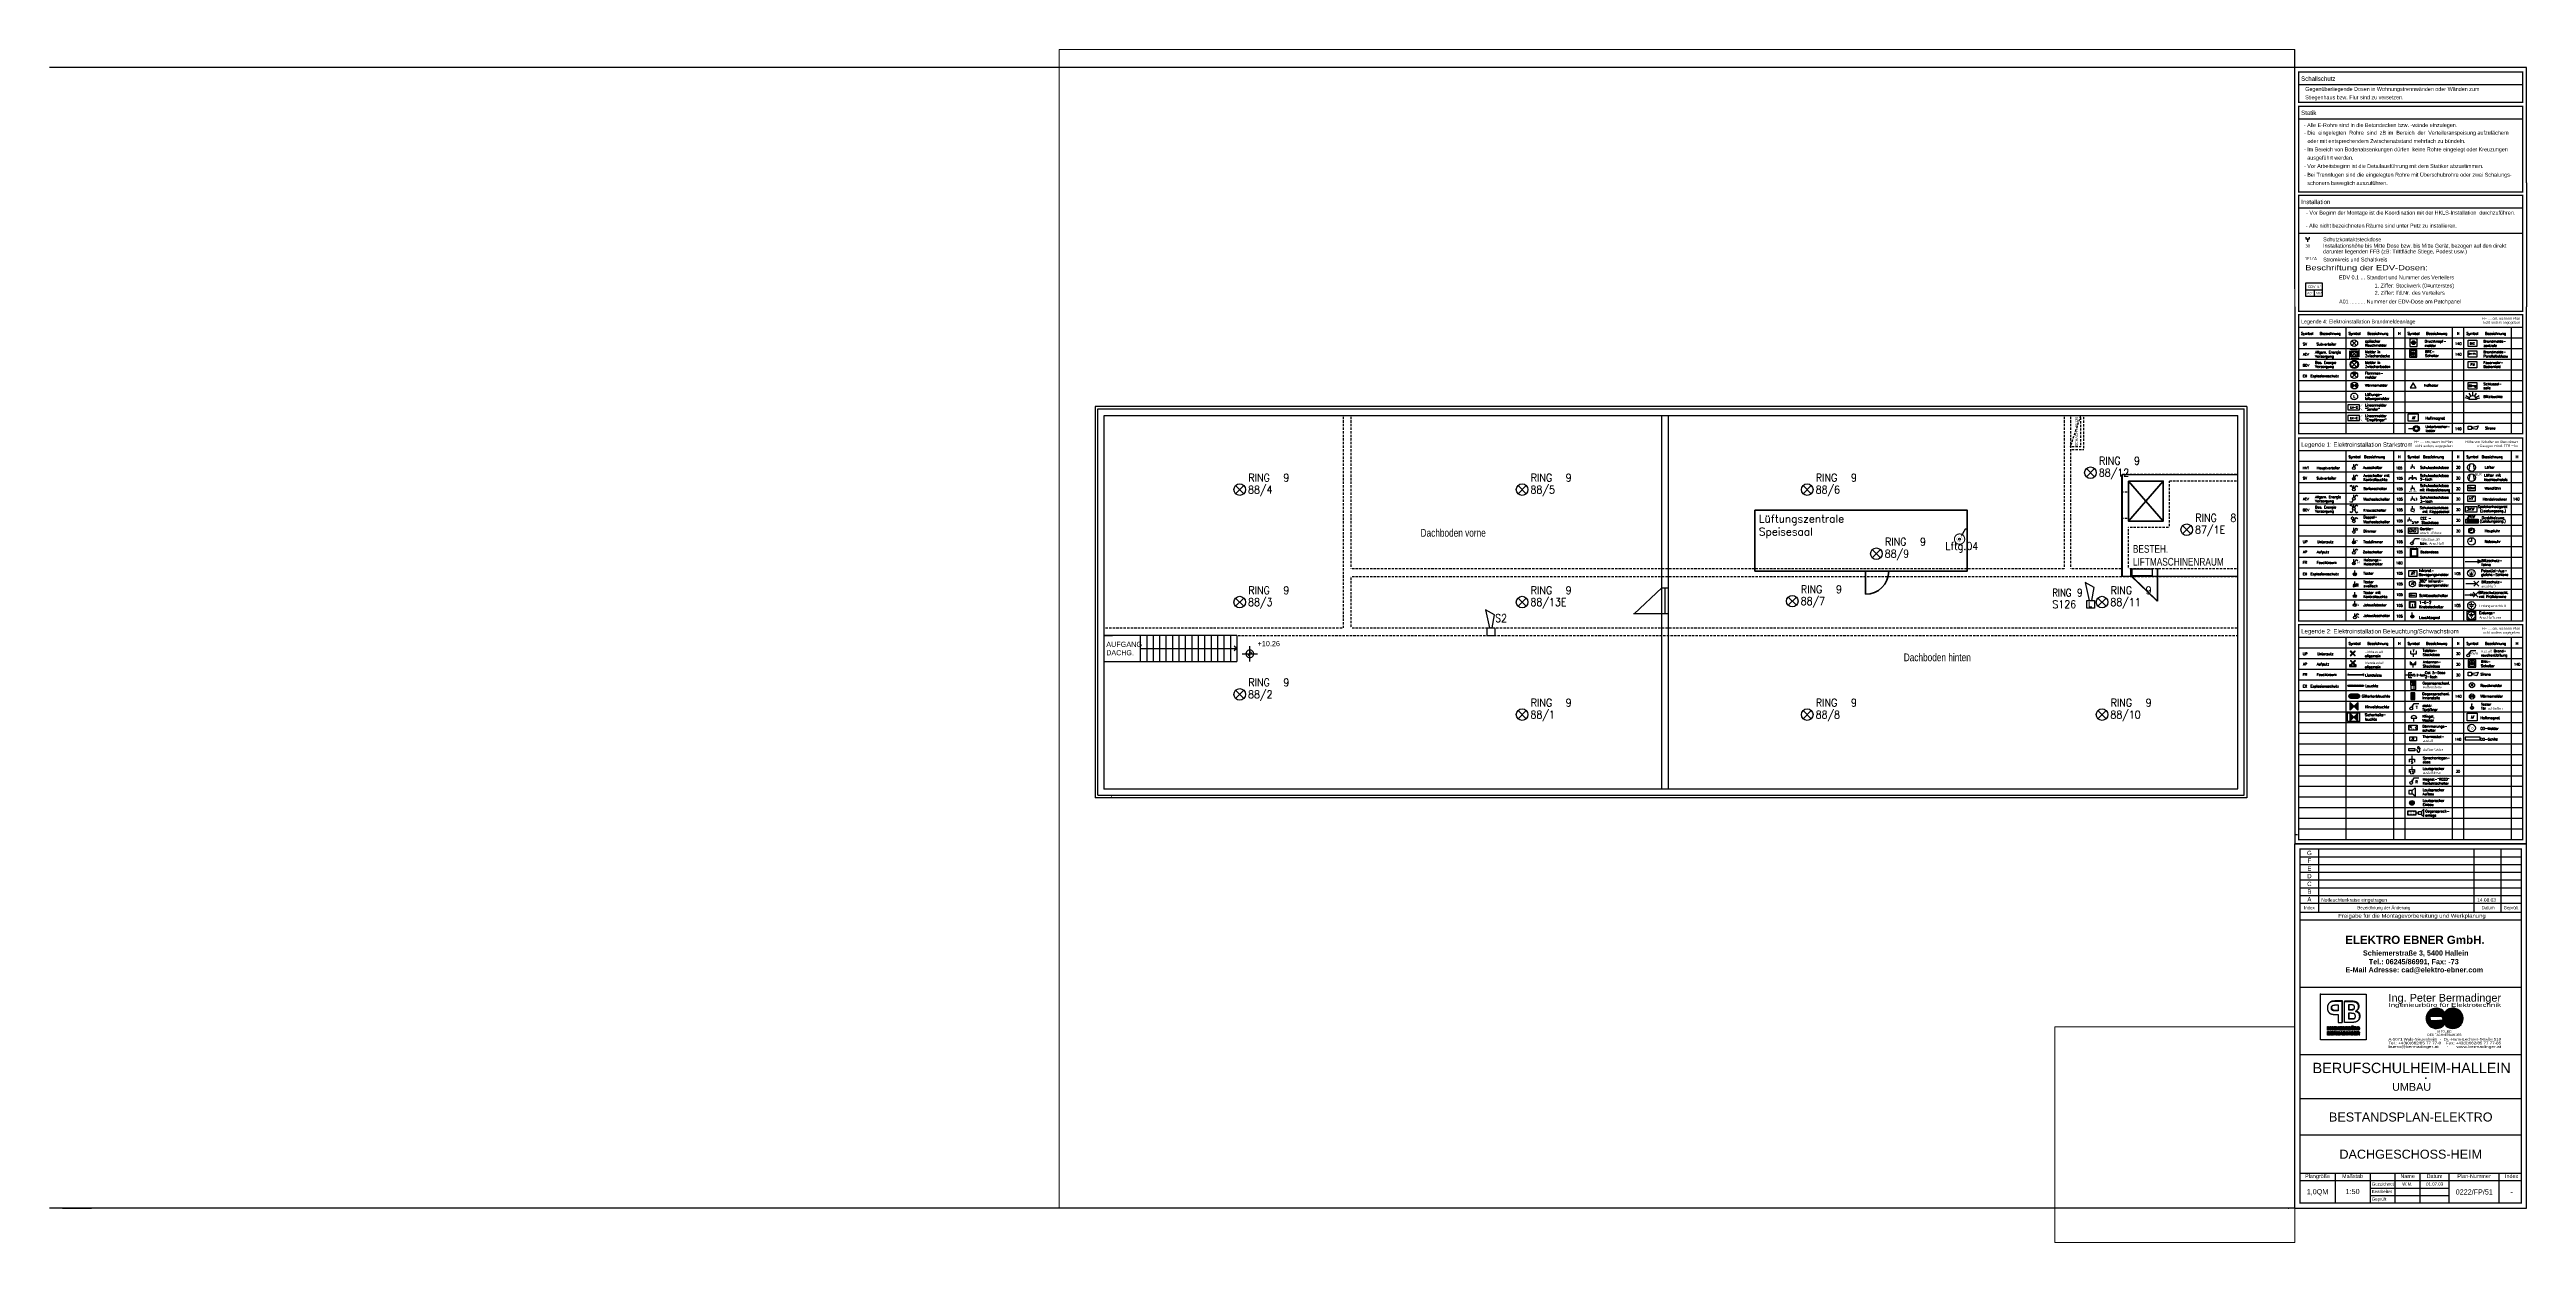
# Paper-space layout 'Layout1' of a CAD drawing. Extents: x 0 to 9625, y -133 to 4500.
# The model-space entities are those that its viewports show. They can reach past a viewport. Long polylines and large blocks are cut down to what shows.
import ezdxf
from ezdxf.enums import TextEntityAlignment as Align

# ---------------------------------------------------------------- set-up
doc = ezdxf.new("R2010")
doc.units = 0
doc.header["$LTSCALE"] = 60
for name, pattern in [('AUSGEZOGEN', [0]), ('CONTINOUS', [0]), ('DASHDOT', [1, 0.5, -0.25, 0, -0.25]), ('DG$0$ACHSE', [0.23, 0, -0.08, 0.15, 0])]:
    doc.linetypes.add(name, pattern=pattern)
doc.layers.get('0').update_dxf_attribs({"linetype": 'CONTINUOUS'})
for name, color, linetype in [('1', 212, 'CONTINUOUS'), ('2A_AUSSP1', 10, 'CONTINUOUS'), ('2A_BAU', 252, 'CONTINUOUS'), ('2L_RE-AU', 90, 'CONTINUOUS'), ('2L_TEXT', 132, 'CONTINUOUS'), ('2S_TEXT', 212, 'CONTINUOUS'), ('AMD_DEFBLOCKS', 7, 'CONTINUOUS'), ('DG$0$PLK_9', 7, 'CONTINUOUS'), ('HEADER', 190, 'CONTINUOUS'), ('PLANKOPF-ELEKTRO_1', 7, 'CONTINUOUS'), ('SECO-BRAND', 240, 'CONTINUOUS'), ('SECO-BRAND_LOOP', 81, 'CONTINUOUS')]:
    doc.layers.add(name, color=color, linetype=linetype)
doc.layers.add('BSK usw', color=10, linetype='CONTINUOUS', lineweight=35)
doc.layers.add('Mauern usw', color=212, linetype='CONTINUOUS', lineweight=50)
doc.styles.add('DG$0$STANDARD', font='txt')
doc.styles.add('KLEIN', font='ROMANS.SHX', dxfattribs={"height": 12.5})
doc.styles.add('PITSIMP8', font='pitsimp8.shx', dxfattribs={"width": 0.8})
doc.styles.add('ROMAND', font='romand')
doc.styles.add('ROMANS', font='romans.shx', dxfattribs={"width": 0.9})
doc.styles.add('SANSSERIF', font='sas_____.pfb')
doc.styles.add('SANSSERIFBOLD', font='sasb____.pfb', dxfattribs={"height": 0.2})
doc.styles.add('SMALL', font='ISO.SHX', dxfattribs={"height": 12.5})
doc.styles.add('VARIA', font='ISO.SHX')
picture_1 = doc.add_image_def('image1.tif', size_in_pixel=(218, 236))

# ---------------------------------------------------------------- blocks, each defined once
blk = doc.blocks.new('A$C0EE26878')
at = {"color": 70}
for p, q in [((6, 26.3, 30), (27, 26.3, 30)), ((10.5, 20.3, 30), (22.5, 20.3, 30)), ((15, 14.3, 30), (18, 14.3, 30)), ((16.5, 26.3, 30), (16.5, 32.3, 30))]:
    blk.add_line(p, q, dxfattribs=at)
at = {"color": 3, "elevation": 30}
for points in [[(0, 38.8), (33, 38.8), (33, 5.8), (0, 5.8)], [(0.5, 38.3), (32.5, 38.3), (32.5, 6.3), (0.5, 6.3)]]:
    blk.add_lwpolyline(points, close=True, dxfattribs=at)
blk.add_lwpolyline([(16.5, 5.8), (16.5, 0)], dxfattribs=at)
at = {"color": 70}
blk.add_circle((16.5, 22.3, 30), 15, dxfattribs=at)
at = {"layer": 'HEADER', "linetype": 'AUSGEZOGEN', "style": 'ROMANS'}
for s, p in [('Anschlußdose', (46.8, 10.1)), ('Erdungs-', (46.8, 27.8))]:
    blk.add_text(s, height=9.73, dxfattribs=at).set_placement(p)
blk = doc.blocks.new('AMDBASIS')
blk.add_point((0, 0))
blk = doc.blocks.new('B405')
at = {"color": 20}
for p, q in [((-10, -0.9), (-4.5, 4.5)), ((-4.5, -4.5), (-10, 0.9)), ((-9.9, 1.3), (-5.6, 5.6)), ((-9.6, -2.7), (-3.5, 3.5)), ((-3.5, -3.5), (-9.6, 2.7)), ((-9.1, 4.3), (-6.7, 6.7)), ((-2.4, -2.4), (-9.1, 4.2)), ((-9.1, -4.2), (-2.4, 2.4)), ((-1.4, -1.4), (-8.3, 5.6)), ((-8.3, -5.6), (-1.3, 1.3)), ((-0.3, -0.3), (-7.4, 6.8)), ((-7.4, -6.8), (-0.3, 0.3)), ((-7.1, -7.1), (7.1, 7.1)), ((-7.1, 7.1), (7.1, -7.1)), ((0.8, -0.8), (7.8, 6.3)), ((7.8, -6.3), (0.8, 0.8)), ((1.8, -1.8), (8.7, 5)), ((8.7, -5), (1.8, 1.8)), ((2.9, -2.9), (9.3, 3.6)), ((9.3, -3.6), (2.9, 2.9)), ((9.8, -1.9), (3.9, 3.9)), ((4, -4), (9.8, 1.9)), ((10, 0), (5, 5)), ((9.7, 2.4), (6.1, 6.1)), ((-5.6, -5.6), (-9.9, -1.3)), ((-6.7, -6.7), (-9, -4.3)), ((5, -5), (10, 0)), ((6.1, -6.1), (9.7, -2.5))]:
    blk.add_line(p, q, dxfattribs=at)
blk.add_circle((0, 0), 10, dxfattribs=at)
at = {"layer": 'AMD_DEFBLOCKS'}
blk.add_blockref('AMDBASIS', (0, 0), dxfattribs=at)
blk = doc.blocks.new('B401')
at = {"color": 20}
for p, q in [((-7.1, 7.1), (7.1, -7.1)), ((-7.1, -7.1), (7.1, 7.1))]:
    blk.add_line(p, q, dxfattribs=at)
blk.add_circle((0, 0), 10, dxfattribs=at)
at = {"layer": 'AMD_DEFBLOCKS'}
blk.add_blockref('AMDBASIS', (0, 0), dxfattribs=at)
blk = doc.blocks.new('B420')
at = {"color": 20}
blk.add_line((0, -9), (0, 0), dxfattribs=at)
for radius in [6, 3.6]:
    blk.add_circle((0, -15), radius, dxfattribs=at)
at = {"layer": 'AMD_DEFBLOCKS'}
blk.add_blockref('AMDBASIS', (0, 0), dxfattribs=at)
blk = doc.blocks.new('LOGO_FACHVERBAND_2003-01-10')
at = {"color": 140}
for p, q in [((1.4, 195.9), (4.9, 199.3)), ((1.4, 195.3), (4.6, 198.5)), ((1.4, 194.7), (4.7, 198)), ((1.4, 194.1), (5.2, 197.9)), ((1.4, 193.5), (5.6, 197.8)), ((1.4, 193), (6, 197.6)), ((1.4, 192.4), (6.5, 197.5)), ((1.4, 191.9), (6.9, 197.4)), ((4.2, 193.7), (1.4, 196.4)), ((4.3, 193), (1.4, 195.9)), ((6.1, 190.6), (1.4, 195.4)), ((5.6, 190.6), (1.4, 194.8)), ((5.1, 190.5), (1.4, 194.2)), ((4.5, 190.5), (1.4, 193.7)), ((4.6, 189.8), (1.4, 193.1)), ((4.7, 189.2), (1.4, 192.5)), ((6.4, 186.9), (1.4, 191.9)), ((1.5, 197.1), (6.4, 202)), ((1.5, 196.5), (6.8, 201.9)), ((4.8, 194.2), (1.5, 197.5)), ((4.3, 194.2), (1.5, 197)), ((1.5, 191.3), (4.2, 194)), ((1.5, 190.8), (4.2, 193.5)), ((5.9, 186.8), (1.5, 191.3)), ((5.5, 186.7), (1.5, 190.6)), ((1.6, 197.7), (6, 202.1)), ((5.3, 194.3), (1.6, 198)), ((1.6, 190.3), (4.3, 193)), ((1.6, 189.8), (4.5, 192.6)), ((5.2, 186.4), (1.6, 190)), ((1.7, 199.1), (6.2, 203.5)), ((1.7, 198.4), (5.9, 202.6)), ((6.4, 194.4), (1.7, 199)), ((5.9, 194.3), (1.7, 198.5)), ((1.7, 189.3), (5.1, 192.7)), ((5.2, 185.8), (1.7, 189.3)), ((6.9, 194.4), (1.8, 199.5)), ((1.8, 188.8), (5.8, 192.8)), ((5.4, 185), (1.8, 188.6)), ((1.9, 199.8), (7.8, 205.6)), ((7.4, 194.5), (1.9, 200)), ((1.9, 188.3), (6.4, 192.9)), ((10.1, 179.8), (1.9, 187.9)), ((2, 200.5), (7.4, 205.8)), ((7.9, 194.5), (2, 200.5)), ((2, 187.8), (4.5, 190.4)), ((2, 187.3), (4.6, 189.9)), ((4.6, 198.4), (2.1, 200.9)), ((2.1, 186.9), (4.7, 189.4)), ((8.4, 180.9), (2.1, 187.2)), ((2.1, 201.2), (7.5, 206.5)), ((4.7, 198.9), (2.2, 201.4)), ((8, 180.7), (2.2, 186.5)), ((2.3, 201.9), (9.8, 209.4)), ((4.9, 199.3), (2.3, 201.9)), ((2.3, 186.4), (4.8, 189)), ((5.1, 199.6), (2.4, 202.3)), ((2.4, 185.9), (5.5, 189)), ((7.6, 180.5), (2.4, 185.7)), ((2.5, 202.7), (9.7, 209.9)), ((5.6, 199.8), (2.5, 202.8)), ((2.5, 185.5), (6.1, 189.1)), ((2.6, 185), (6.8, 189.2)), ((7.6, 180), (2.6, 184.9)), ((6, 199.9), (2.7, 203.2)), ((2.7, 184.6), (7.4, 189.2)), ((2.8, 203.5), (9.9, 210.7)), ((6.4, 200.1), (2.8, 203.7)), ((6.8, 200.2), (2.9, 204.1)), ((2.9, 184.2), (5.2, 186.5)), ((8.2, 178.8), (2.9, 184.1)), ((3, 204.4), (23.8, 225.1)), ((3, 183.7), (5.2, 185.9)), ((7.2, 200.4), (3.1, 204.5)), ((5.8, 202.4), (3.2, 205)), ((3.2, 183.3), (5.3, 185.4)), ((8.9, 177.5), (3.2, 183.2)), ((3.3, 205.2), (22.9, 224.8)), ((3.3, 182.9), (5.4, 185)), ((6, 202.8), (3.4, 205.4)), ((6.1, 203.2), (3.5, 205.8)), ((3.5, 182.5), (5.6, 184.6)), ((10.1, 175.7), (3.5, 182.3)), ((3.6, 182), (5.8, 184.3)), ((3.7, 206.2), (22, 224.5)), ((6.3, 203.6), (3.7, 206.2)), ((3.8, 181.6), (6.1, 183.9)), ((7.1, 203.4), (3.9, 206.6)), ((21.5, 163.8), (3.9, 181.4)), ((7.9, 203.1), (4, 207)), ((4, 181.2), (6.4, 183.7)), ((4.1, 207.1), (21, 224.1)), ((4.1, 180.8), (6.7, 183.4)), ((8.8, 202.9), (4.2, 207.4)), ((4.3, 194.2), (7.4, 197.2)), ((4.3, 180.4), (7.1, 183.3)), ((20.5, 164.2), (4.3, 180.4)), ((9.6, 202.6), (4.4, 207.8)), ((4.5, 180), (7.6, 183.1)), ((4.6, 208.2), (20, 223.6)), ((10.4, 202.4), (4.6, 208.2)), ((6.6, 190.7), (4.6, 192.7)), ((4.6, 190.5), (6.6, 192.4)), ((4.7, 179.7), (8.1, 183)), ((7.3, 206.1), (4.8, 208.6)), ((4.9, 194.2), (7.8, 197.1)), ((6.8, 187.1), (4.9, 189)), ((4.9, 179.3), (8.7, 183.1)), ((19.4, 164.7), (4.9, 179.3)), ((7.4, 206.5), (5, 209)), ((8.4, 194.6), (5.1, 197.9)), ((5.1, 178.9), (9.4, 183.3)), ((5.2, 209.4), (18.8, 223)), ((7.6, 206.8), (5.2, 209.3)), ((5.2, 199.6), (7.3, 201.7)), ((6.7, 191.2), (5.2, 192.7)), ((5.3, 190.5), (6.6, 191.9)), ((5.3, 186.6), (8, 189.3)), ((5.3, 178.5), (14.3, 187.6)), ((7.8, 207.2), (5.4, 209.7)), ((9.4, 185.1), (5.4, 189)), ((5.5, 178.1), (7.5, 180.2)), ((18.2, 165.4), (5.5, 178)), ((8.9, 206.8), (5.6, 210.1)), ((5.6, 194.3), (8.2, 197)), ((6.6, 191.8), (5.7, 192.8)), ((5.7, 177.8), (7.7, 179.8)), ((10.1, 206.1), (5.8, 210.4)), ((5.9, 210.6), (17.5, 222.3)), ((5.9, 190.6), (6.7, 191.4)), ((9.7, 185.4), (5.9, 189.1)), ((5.9, 177.4), (7.9, 179.4)), ((11.3, 205.5), (6, 210.8)), ((9, 194.7), (6, 197.7)), ((7.6, 200.6), (6.1, 202.1)), ((6.1, 200), (7.7, 201.6)), ((6.1, 177.1), (8.1, 179)), ((12.5, 204.8), (6.2, 211.2)), ((6.2, 194.4), (8.7, 196.8)), ((6.6, 192.4), (6.2, 192.8)), ((6.2, 186.9), (8.7, 189.4)), ((6.3, 203.6), (8.1, 205.4)), ((6.3, 176.7), (8.3, 178.7)), ((16.8, 166.2), (6.3, 176.6)), ((15.2, 202.7), (6.4, 211.5)), ((9.8, 185.8), (6.4, 189.1)), ((6.5, 190.7), (6.7, 190.9)), ((6.5, 176.3), (8.5, 178.3)), ((15.4, 203.1), (6.6, 211.9)), ((6.7, 203.5), (8.5, 205.2)), ((6.7, 185.7), (13.4, 192.4)), ((6.7, 186.2), (10, 189.5)), ((8.7, 184.6), (6.7, 186.6)), ((8.1, 184.6), (6.7, 186.1)), ((6.8, 212.2), (16, 221.3)), ((9.5, 194.7), (6.8, 197.4)), ((6.8, 194.4), (9.1, 196.7)), ((6.8, 176), (8.7, 177.9)), ((9.8, 209.2), (6.9, 212.2)), ((8, 200.7), (6.9, 201.9)), ((6.9, 187), (9.3, 189.5)), ((6.9, 185.3), (9.1, 187.5)), ((9, 184.8), (6.9, 187)), ((7, 200.3), (8.2, 201.5)), ((9.8, 186.4), (7, 189.2)), ((7, 175.7), (8.9, 177.6)), ((9.7, 209.9), (7.1, 212.5)), ((7.2, 203.4), (8.9, 205)), ((7.2, 185), (9.4, 187.2)), ((9.7, 180.7), (7.2, 183.2)), ((7.2, 175.3), (9.9, 178)), ((9.8, 210.4), (7.3, 212.9)), ((7.3, 198.8), (7.4, 199)), ((7.8, 198.7), (7.4, 199)), ((7.5, 194.5), (9.5, 196.6)), ((9, 187.8), (7.5, 189.3)), ((7.5, 184.7), (9.6, 186.9)), ((7.5, 175), (11.1, 178.7)), ((15, 167.4), (7.5, 174.9)), ((10, 210.8), (7.6, 213.2)), ((11.2, 202.1), (7.6, 205.7)), ((7.6, 203.2), (9.3, 204.9)), ((13.5, 191.2), (7.6, 197.1)), ((8.5, 200.9), (7.7, 201.6)), ((7.7, 198.7), (8.4, 199.4)), ((9.7, 191), (7.7, 193)), ((7.7, 174.7), (12.4, 179.3)), ((10.2, 211.1), (7.8, 213.6)), ((7.8, 192), (9, 193.1)), ((7.8, 192.5), (8.3, 193.1)), ((9.2, 190.9), (7.8, 192.4)), ((8.6, 198.4), (7.9, 199.2)), ((7.9, 190.9), (13.5, 196.5)), ((7.9, 191.5), (9.6, 193.2)), ((8.7, 190.9), (7.9, 191.7)), ((8.2, 190.8), (7.9, 191.1)), ((7.9, 184.6), (9.8, 186.5)), ((7.9, 174.3), (13.6, 180)), ((8, 200.7), (8.6, 201.3)), ((9.4, 187.9), (8, 189.3)), ((9.5, 181.5), (8, 183.1)), ((10.5, 211.4), (8.1, 213.9)), ((8.1, 207.2), (10, 209)), ((8.1, 203.1), (9.6, 204.7)), ((8.1, 198.6), (9.3, 199.7)), ((8.1, 194.6), (10, 196.4)), ((8.1, 180.8), (14.5, 187.2)), ((8.2, 174), (16.8, 182.6)), ((8.3, 214.2), (13.9, 219.8)), ((10.8, 211.7), (8.3, 214.2)), ((9.5, 198.2), (8.3, 199.3)), ((10.3, 191.1), (8.3, 193.1)), ((13.4, 191.9), (8.4, 196.9)), ((8.4, 190.9), (13.4, 195.8)), ((8.4, 173.7), (10.3, 175.5)), ((8.5, 207), (10.2, 208.7)), ((8.5, 202.9), (10, 204.5)), ((9.9, 188), (8.5, 189.4)), ((8.5, 184.6), (9.8, 186)), ((9.9, 181.7), (8.5, 183)), ((11.2, 211.9), (8.6, 214.5)), ((8.9, 201), (8.6, 201.3)), ((8.6, 198.4), (10.2, 200.1)), ((8.6, 180.7), (14.6, 186.8)), ((10.3, 197.9), (8.7, 199.5)), ((9.7, 179.6), (8.7, 180.6)), ((8.7, 173.4), (10.6, 175.2)), ((11.5, 212.1), (8.8, 214.8)), ((8.8, 194.6), (14.2, 200.1)), ((14.4, 187.5), (8.8, 193.1)), ((8.8, 180.4), (9.5, 181.1)), ((8.9, 206.8), (10.5, 208.4)), ((14.1, 199.8), (8.9, 205.1)), ((8.9, 202.8), (10.4, 204.3)), ((8.9, 201), (9, 201.2)), ((10.4, 176), (8.9, 177.5)), ((8.9, 173), (10.8, 174.9)), ((9, 198.3), (11.1, 200.4)), ((10.3, 188.2), (9, 189.4)), ((10.3, 181.9), (9, 183.1)), ((9, 180), (9.7, 180.7)), ((13.7, 210.5), (9.1, 215.2)), ((13.4, 195.4), (9.1, 199.7)), ((9.1, 190.9), (13.4, 195.2)), ((9.2, 206.6), (10.8, 208.1)), ((9.2, 179.6), (9.9, 180.3)), ((9.2, 172.7), (11.1, 174.6)), ((17.8, 207), (9.3, 215.5)), ((13.4, 192.5), (9.3, 196.6)), ((14.1, 188.3), (9.3, 193.2)), ((10.7, 176.3), (9.3, 177.7)), ((9.4, 198.2), (16.8, 205.5)), ((9.4, 202.7), (10.7, 204.1)), ((9.4, 194.7), (14, 199.3)), ((13.4, 195.9), (9.5, 199.8)), ((9.5, 187.9), (13.4, 191.9)), ((17.5, 181.5), (9.5, 189.5)), ((11.9, 180.8), (9.5, 183.3)), ((9.5, 172.4), (11.3, 174.3)), ((18.1, 207.3), (9.6, 215.8)), ((9.6, 206.4), (11.2, 208)), ((9.7, 191), (13.3, 194.6)), ((11, 176.5), (9.7, 177.9)), ((9.7, 172.1), (11.6, 174)), ((9.8, 202.5), (11.1, 203.9)), ((13.9, 189.1), (9.8, 193.2)), ((18.4, 207.6), (9.9, 216.1)), ((9.9, 198), (15.9, 204.1)), ((13.5, 196.4), (9.9, 200)), ((9.9, 194.7), (13.8, 198.5)), ((12, 181.3), (9.9, 183.4)), ((9.9, 179.7), (10.1, 180)), ((10, 206.2), (11.9, 208.1)), ((10, 194.1), (13.7, 197.8)), ((10, 193.6), (13.6, 197.1)), ((13.6, 190.6), (10, 194.2)), ((13.8, 189.9), (10, 193.6)), ((10, 171.8), (11.9, 173.7)), ((12, 169.9), (10, 171.9)), ((14.3, 200.2), (10.1, 204.4)), ((10.1, 196.6), (14.5, 200.9)), ((13.3, 193.1), (10.1, 196.4)), ((16.3, 183.3), (10.1, 189.5)), ((12.2, 175.9), (10.1, 178.1)), ((14.5, 212), (10.2, 216.4)), ((10.2, 202.4), (11.5, 203.7)), ((13.3, 193.7), (10.2, 196.8)), ((11.4, 182.5), (10.2, 183.7)), ((10.3, 197.9), (15.3, 202.9)), ((13.5, 196.9), (10.3, 200.1)), ((13.3, 194.3), (10.3, 197.3)), ((10.3, 191), (13.3, 194)), ((10.3, 188.2), (13.5, 191.3)), ((14.7, 186.6), (10.3, 191)), ((10.3, 181.9), (14.8, 186.3)), ((10.3, 171.5), (12.1, 173.3)), ((14, 213.1), (10.4, 216.7)), ((10.4, 206), (13.2, 208.8)), ((10.4, 197.4), (14.9, 201.9)), ((10.4, 190.5), (13.3, 193.5)), ((10.4, 190), (13.4, 192.9)), ((15.1, 185.7), (10.4, 190.3)), ((12.5, 176.2), (10.4, 178.3)), ((13.3, 194.8), (10.5, 197.7)), ((15.6, 184.6), (10.5, 189.7)), ((11.7, 182.7), (10.5, 184)), ((10.6, 171.2), (12.4, 173)), ((13.9, 213.8), (10.7, 217)), ((10.7, 205.8), (13.8, 208.8)), ((10.7, 202.3), (11.9, 203.5)), ((10.7, 188), (13.6, 190.8)), ((12.1, 182.9), (10.7, 184.3)), ((10.7, 181.7), (11.4, 182.4)), ((13.6, 197.4), (10.8, 200.3)), ((12.9, 176.4), (10.8, 178.5)), ((10.9, 187.6), (13.7, 190.4)), ((10.9, 181.3), (11.6, 182)), ((11.6, 180.6), (10.9, 181.3)), ((10.9, 170.9), (12.6, 172.7)), ((13.9, 214.3), (11, 217.2)), ((37.1, 161.4), (11, 187.5)), ((12.5, 183.1), (11, 184.6)), ((12.9, 206.2), (11.1, 208)), ((11.1, 205.6), (12.5, 207)), ((11.1, 202.1), (12.2, 203.3)), ((11.1, 187.2), (13.7, 189.9)), ((11.1, 184.9), (14.2, 188)), ((34.9, 161.2), (11.1, 185)), ((11.1, 180.9), (11.8, 181.6)), ((11.1, 170.7), (19.6, 179.1)), ((11.2, 212), (14.1, 214.8)), ((11.2, 210.2), (11.9, 210.9)), ((13.7, 197.9), (11.2, 200.5)), ((11.2, 186.8), (13.8, 189.4)), ((11.2, 176.4), (17, 182.2)), ((13.2, 176.7), (11.2, 178.7)), ((14, 214.8), (11.3, 217.5)), ((11.3, 209.7), (14.1, 212.6)), ((14.4, 200.7), (11.3, 203.8)), ((11.3, 186.3), (14, 188.9)), ((11.3, 185.7), (14.1, 188.5)), ((36.6, 161.3), (11.3, 186.6)), ((36, 161.3), (11.3, 186)), ((35.5, 161.3), (11.3, 185.5)), ((11.3, 180.5), (12, 181.3)), ((12.1, 209.8), (11.4, 210.6)), ((11.4, 200.7), (18.9, 208.2)), ((13.8, 198.4), (11.4, 200.8)), ((11.4, 170.4), (19.9, 178.8)), ((11.5, 205.4), (12.7, 206.6)), ((13.9, 198.9), (11.5, 201.2)), ((11.5, 176.1), (17.2, 181.9)), ((13.5, 177), (11.5, 178.9)), ((14.2, 215.2), (11.6, 217.8)), ((11.6, 201.5), (26.8, 216.6)), ((11.6, 202), (24.9, 215.3)), ((11.9, 175.7), (11.6, 176)), ((12.4, 210.1), (11.7, 210.8)), ((12.5, 207.2), (11.7, 208)), ((14, 199.3), (11.7, 201.7)), ((11.7, 175.8), (17.5, 181.6)), ((11.7, 170.1), (20.2, 178.6)), ((11.8, 209.7), (14.3, 212.2)), ((11.8, 182.7), (15, 185.9)), ((14.4, 215.5), (11.9, 218.1)), ((11.9, 212), (13.9, 214)), ((11.9, 205.2), (12.9, 206.2)), ((13.8, 177.2), (11.9, 179.1)), ((12, 211.6), (13.9, 213.5)), ((13.2, 210.4), (12, 211.6)), ((12, 169.8), (20.5, 178.3)), ((12.8, 210.3), (12.1, 211)), ((12.9, 207.3), (12.1, 208.1)), ((14.7, 215.9), (12.2, 218.4)), ((12.2, 211.2), (14, 213)), ((12.2, 205), (13.3, 206.1)), ((14.6, 201.1), (12.3, 203.3)), ((14.1, 177.5), (12.3, 179.3)), ((12.3, 169.5), (20.8, 178)), ((12.4, 203.4), (24.1, 215.1)), ((13.3, 207.5), (12.4, 208.3)), ((14.9, 216.2), (12.5, 218.6)), ((14.7, 201.5), (12.5, 203.7)), ((34.4, 161.2), (12.5, 183.1)), ((12.6, 204.8), (21.2, 213.4)), ((12.6, 183), (15.1, 185.5)), ((12.6, 169.3), (21.1, 177.8)), ((14.9, 201.9), (12.7, 204)), ((14.4, 177.7), (12.7, 179.5)), ((15.3, 216.4), (12.8, 218.9)), ((13.6, 207.7), (12.8, 208.6)), ((12.8, 182.6), (15.3, 185.1)), ((12.9, 207.3), (14, 208.4)), ((15, 202.3), (12.9, 204.4)), ((12.9, 169), (21.5, 177.5)), ((22.5, 163.4), (12.9, 172.9)), ((13, 204.6), (23.9, 215.5)), ((13, 182.2), (15.5, 184.8)), ((14.7, 178), (13, 179.7)), ((13, 174.3), (15.2, 176.4)), ((25, 162.5), (13, 174.6)), ((15.6, 216.6), (13.1, 219.2)), ((13.1, 210.4), (14.6, 211.9)), ((15.6, 203.5), (13.1, 206)), ((13.9, 208), (13.2, 208.8)), ((13.2, 181.8), (15.7, 184.4)), ((33.8, 161.2), (13.2, 181.9)), ((13.2, 176.7), (17.7, 181.2)), ((13.3, 174), (19, 179.7)), ((13.3, 168.8), (21.8, 177.3)), ((25.8, 162.3), (13.3, 174.8)), ((23.4, 163.1), (13.3, 173.2)), ((16, 216.8), (13.4, 219.4)), ((13.4, 181.5), (15.9, 184)), ((15, 178.3), (13.4, 179.9)), ((15.8, 203.8), (13.5, 206.1)), ((13.6, 181.1), (16.1, 183.6)), ((13.6, 173.6), (19.3, 179.4)), ((13.6, 168.5), (22.1, 177)), ((26.6, 162.1), (13.6, 175.1)), ((24.2, 162.8), (13.6, 173.4)), ((22.3, 211.1), (13.7, 219.7)), ((13.8, 210.5), (14.9, 211.6)), ((13.8, 180.7), (16.3, 183.3)), ((33.2, 161.3), (13.8, 180.6)), ((15.4, 178.5), (13.8, 180.1)), ((16, 204.2), (13.9, 206.3)), ((13.9, 168.2), (22.4, 176.8)), ((27.3, 162), (13.9, 175.4)), ((22.6, 211.4), (14, 219.9)), ((14, 180.4), (16.5, 182.9)), ((14.2, 210.4), (15.2, 211.3)), ((16.2, 204.6), (14.2, 206.6)), ((14.2, 168), (22.8, 176.6)), ((28.1, 161.8), (14.2, 175.6)), ((20.6, 213.9), (14.4, 220.2)), ((16.4, 204.9), (14.5, 206.8)), ((14.5, 167.7), (23.1, 176.4)), ((14.6, 210.2), (15.5, 211.1)), ((28.8, 161.7), (14.6, 175.9)), ((19.9, 215.2), (14.7, 220.4)), ((16.6, 205.3), (14.8, 207.1)), ((14.9, 209.9), (15.9, 210.9)), ((29.4, 161.6), (14.9, 176.1)), ((14.9, 167.5), (23.5, 176.1)), ((19.3, 216.4), (15, 220.7)), ((15.1, 209.6), (16.4, 210.8)), ((16.9, 205.6), (15.1, 207.5)), ((18.6, 207.9), (15.2, 211.3)), ((17.1, 206), (15.2, 207.8)), ((30.1, 161.5), (15.2, 176.4)), ((15.2, 167.3), (23.9, 175.9)), ((15.3, 208.1), (18.5, 211.3)), ((15.3, 209.2), (16.9, 210.8)), ((18.6, 217.6), (15.4, 220.9)), ((15.4, 213.9), (17, 215.5)), ((17.1, 212.3), (15.4, 214)), ((15.4, 208.7), (17.6, 210.9)), ((17.6, 206.6), (15.4, 208.8)), ((17.3, 206.3), (15.4, 208.3)), ((15.5, 213.4), (19, 216.9)), ((15.5, 214.6), (16.2, 215.3)), ((17.6, 212.4), (15.5, 214.4)), ((15.5, 178.4), (18, 180.9)), ((30.7, 161.4), (15.5, 176.7)), ((15.5, 167), (24.2, 175.7)), ((16.4, 212.4), (15.6, 213.2)), ((32.6, 161.3), (15.6, 178.3)), ((18.4, 218.4), (15.7, 221.1)), ((15.7, 213), (19.2, 216.5)), ((17.9, 212.6), (15.7, 214.8)), ((15.7, 178.1), (18.2, 180.6)), ((31.4, 161.4), (15.8, 176.9)), ((15.9, 166.8), (24.6, 175.5)), ((16, 216.8), (24.7, 225.4)), ((18.8, 218.6), (16, 221.4)), ((16, 212.7), (19.4, 216.2)), ((18.2, 212.9), (16, 215.1)), ((16, 177.8), (18.5, 180.3)), ((32, 161.3), (16.1, 177.2)), ((18.9, 208.2), (16.2, 210.9)), ((16.2, 166.6), (25, 175.3)), ((16.3, 212.5), (19.6, 215.8)), ((18.4, 213.2), (16.3, 215.3)), ((16.3, 177.5), (18.8, 180)), ((16.4, 216.6), (25.5, 225.6)), ((19.1, 218.8), (16.4, 221.6)), ((16.6, 166.3), (25.4, 175.1)), ((19.5, 219), (16.7, 221.8)), ((16.7, 216.3), (18.4, 218)), ((16.7, 212.3), (19.8, 215.4)), ((18.6, 213.7), (16.8, 215.5)), ((19.2, 208.5), (16.9, 210.8)), ((16.9, 166.1), (25.8, 175)), ((17, 216), (18.6, 217.6)), ((21.5, 217.6), (17.1, 222)), ((17.2, 215.7), (18.8, 217.3)), ((17.3, 212.3), (18.6, 213.6)), ((17.3, 165.9), (26.2, 174.8)), ((21.9, 210.9), (17.4, 215.5)), ((19.5, 208.8), (17.4, 210.8)), ((21.9, 217.8), (17.5, 222.2)), ((17.6, 165.7), (26.6, 174.6)), ((22.3, 218), (17.8, 222.5)), ((19.8, 209.1), (17.8, 211)), ((18, 165.5), (27, 174.5)), ((22.4, 218.5), (18.2, 222.7)), ((20, 209.3), (18.3, 211.1)), ((18.4, 165.3), (27.4, 174.3)), ((21.7, 219.7), (18.5, 222.9)), ((20.3, 209.6), (18.6, 211.3)), ((18.7, 165.1), (27.8, 174.2)), ((18.8, 213.8), (20, 215)), ((21.7, 220.2), (18.9, 223.1)), ((19, 213.5), (20.2, 214.7)), ((20.7, 209.9), (19, 211.6)), ((19.1, 164.9), (28.3, 174.1)), ((21, 210.1), (19.2, 211.9)), ((22.1, 220.4), (19.3, 223.3)), ((19.3, 213.2), (20.4, 214.3)), ((19.4, 219), (26.2, 225.8)), ((21.3, 210.4), (19.5, 212.2)), ((19.5, 164.7), (28.7, 173.9)), ((19.6, 212.9), (20.6, 213.9)), ((19.6, 212.4), (20.8, 213.5)), ((19.7, 218.8), (27, 226)), ((22.5, 220.6), (19.7, 223.4)), ((21.2, 217.4), (19.7, 218.9)), ((21.6, 210.6), (19.7, 212.5)), ((19.9, 218.4), (21.5, 220)), ((19.9, 209.2), (26.9, 216.2)), ((19.9, 164.5), (29.2, 173.8)), ((26.6, 217.1), (20.1, 223.6)), ((20.1, 218), (21.7, 219.6)), ((20.3, 217.6), (21.9, 219.3)), ((20.3, 164.3), (29.6, 173.7)), ((26.4, 217.9), (20.5, 223.8)), ((20.5, 217.3), (22.1, 218.9)), ((20.7, 164.1), (30.1, 173.6)), ((26.1, 218.7), (20.9, 224)), ((21.1, 164), (30.6, 173.5)), ((23, 211.6), (21.2, 213.3)), ((25.9, 219.6), (21.3, 224.2)), ((21.3, 217.4), (22.3, 218.5)), ((21.3, 215.8), (22.1, 216.5)), ((24.8, 212.6), (21.3, 216.1)), ((21.5, 215.4), (23.1, 217)), ((21.5, 163.8), (31.1, 173.4)), ((24.4, 212.4), (21.6, 215.2)), ((23.3, 211.8), (21.6, 213.6)), ((25.6, 220.4), (21.7, 224.3)), ((21.7, 215), (23.3, 216.6)), ((25.2, 212.8), (21.7, 216.3)), ((37.6, 161.4), (21.7, 177.4)), ((21.8, 220.3), (27.7, 226.2)), ((21.9, 214.7), (23.5, 216.3)), ((23.7, 212), (21.9, 213.8)), ((21.9, 163.6), (31.6, 173.4)), ((25.6, 213), (22, 216.5)), ((25.4, 221.2), (22.1, 224.5)), ((22.1, 214.3), (23.7, 215.9)), ((24, 212.2), (22.3, 214)), ((22.3, 163.5), (32.1, 173.3)), ((26, 213.2), (22.4, 216.7)), ((25.5, 221.6), (22.5, 224.7)), ((22.5, 218.1), (22.5, 218.1)), ((22.7, 211.4), (27.3, 216)), ((22.7, 163.3), (32.7, 173.3)), ((23.7, 216), (22.8, 216.9)), ((22.9, 220.8), (28.4, 226.3)), ((26, 221.7), (22.9, 224.8)), ((23.1, 220.4), (29.1, 226.4)), ((23.1, 163.1), (33.2, 173.2)), ((23.3, 220), (29.8, 226.5)), ((26.4, 221.9), (23.3, 225)), ((26.9, 216.3), (23.4, 219.7)), ((38.1, 161.5), (23.4, 176.2)), ((23.5, 219.6), (25.3, 221.5)), ((23.5, 163), (33.7, 173.2)), ((26.9, 222), (23.7, 225.1)), ((23.7, 219.3), (25.4, 221)), ((23.9, 218.9), (25.5, 220.6)), ((24, 162.9), (34.3, 173.2)), ((24.1, 218.5), (25.7, 220.1)), ((28.5, 214.1), (24.1, 218.5)), ((24.1, 212.3), (28.1, 216.3)), ((27.3, 222.1), (24.2, 225.3)), ((24.3, 218.1), (25.8, 219.7)), ((24.4, 162.7), (34.9, 173.2)), ((24.5, 217.8), (26, 219.3)), ((26.4, 213.3), (24.5, 215.1)), ((27.7, 222.3), (24.6, 225.4)), ((24.7, 217.4), (26.1, 218.8)), ((28.1, 213.9), (24.7, 217.3)), ((38.6, 161.5), (24.7, 175.5)), ((24.8, 162.6), (35.5, 173.3)), ((24.9, 217), (26.2, 218.4)), ((26.8, 213.5), (24.9, 215.3)), ((28.2, 222.4), (25.1, 225.5)), ((25.1, 216.6), (26.4, 217.9)), ((25.3, 216.3), (26.5, 217.5)), ((25.3, 212.8), (29, 216.5)), ((27.2, 213.6), (25.3, 215.5)), ((25.3, 162.5), (36.1, 173.3)), ((25.4, 221.5), (30.4, 226.6)), ((27.6, 213.8), (25.4, 216)), ((36.4, 214.7), (25.5, 225.6)), ((25.5, 215.9), (26.6, 217.1)), ((25.7, 162.3), (36.8, 173.4)), ((39.1, 161.6), (25.8, 175)), ((34.6, 217.2), (26, 225.8)), ((26.2, 221.8), (31.1, 226.7)), ((26.2, 162.2), (37.4, 173.5)), ((26.3, 213.3), (29.8, 216.8)), ((34.6, 217.7), (26.4, 225.9)), ((26.6, 162.1), (38.1, 173.6)), ((39.6, 161.7), (26.8, 174.6)), ((34.7, 218.2), (26.9, 226)), ((27, 222), (31.7, 226.7)), ((27.8, 219.9), (27.1, 220.6)), ((29, 214.2), (27.1, 216)), ((27.1, 162), (38.9, 173.8)), ((27.2, 213.6), (35, 221.4)), ((27.2, 220.5), (27.6, 220.9)), ((34.7, 218.7), (27.3, 226.1)), ((27.3, 220), (28.4, 221.1)), ((28.2, 220.1), (27.5, 220.8)), ((29.4, 214.3), (27.6, 216.1)), ((40.1, 161.8), (27.6, 174.3)), ((27.6, 161.9), (39.6, 173.9)), ((27.7, 219.9), (34.6, 226.8)), ((27.8, 222.3), (32.3, 226.8)), ((34.8, 219.2), (27.8, 226.2)), ((27.8, 218.3), (28.3, 218.7)), ((28.7, 220.2), (27.9, 221)), ((28.7, 217.8), (27.9, 218.6)), ((28.3, 217.7), (27.9, 218.1)), ((28, 217.8), (29.1, 219)), ((29.9, 214.4), (28, 216.3)), ((28.1, 213.9), (34.9, 220.8)), ((28.1, 161.8), (40.4, 174.2)), ((34.8, 219.8), (28.3, 226.3)), ((34.6, 214.8), (28.3, 221.1)), ((28.4, 217.7), (37.4, 226.6)), ((29.2, 218), (28.4, 218.8)), ((28.5, 222.3), (32.9, 226.8)), ((30.4, 214.5), (28.5, 216.4)), ((40.6, 161.9), (28.5, 174)), ((28.6, 220.2), (35.2, 226.8)), ((28.6, 221.9), (33.5, 226.8)), ((35.8, 214.8), (28.6, 222)), ((28.6, 161.7), (41.3, 174.5)), ((28.7, 221.5), (34.1, 226.8)), ((34.9, 220.3), (28.8, 226.4)), ((35.2, 214.8), (28.8, 221.2)), ((29.6, 218.1), (28.8, 218.9)), ((28.9, 214.2), (34.9, 220.1)), ((30.8, 214.6), (28.9, 216.5)), ((29, 161.6), (42.3, 174.9)), ((29.1, 220.1), (35.8, 226.8)), ((29.2, 219.6), (36.3, 226.7)), ((34, 214.8), (29.2, 219.7)), ((41.1, 162), (29.2, 173.8)), ((29.3, 219.2), (36.8, 226.7)), ((29.3, 218), (37.9, 226.6)), ((34.9, 220.8), (29.3, 226.4)), ((33.5, 214.8), (29.3, 219)), ((31.3, 214.6), (29.3, 216.7)), ((29.5, 161.6), (43.3, 175.3)), ((29.6, 214.3), (34.8, 219.5)), ((35, 221.3), (29.8, 226.5)), ((29.8, 218), (38.4, 226.5)), ((31.9, 214.7), (29.8, 216.8)), ((32.9, 214.8), (29.9, 217.9)), ((30, 217.5), (35.1, 222.7)), ((30, 161.5), (44.5, 176)), ((41.5, 162.1), (30, 173.6)), ((30.1, 217.1), (35.1, 222.1)), ((32.4, 214.8), (30.1, 217)), ((35, 221.8), (30.3, 226.6)), ((30.3, 214.5), (34.7, 218.9)), ((30.6, 161.4), (46.1, 177)), ((42, 162.2), (30.7, 173.5)), ((35.1, 222.4), (30.8, 226.6)), ((31, 214.6), (34.7, 218.2)), ((31.1, 161.4), (54.6, 184.9)), ((35.3, 222.7), (31.3, 226.7)), ((42.4, 162.3), (31.4, 173.4)), ((31.6, 161.3), (54.7, 184.4)), ((31.7, 214.7), (34.6, 217.6)), ((35.9, 222.7), (31.9, 226.7)), ((42.9, 162.4), (32, 173.3)), ((32.1, 161.3), (54.8, 184)), ((32.3, 214.8), (34.5, 217)), ((36.6, 222.6), (32.4, 226.8)), ((43.3, 162.6), (32.6, 173.3)), ((32.7, 161.3), (55, 183.6)), ((37.2, 222.5), (33, 226.8)), ((33, 214.8), (35, 216.9)), ((33.2, 161.2), (55.1, 183.1)), ((43.8, 162.7), (33.2, 173.2)), ((38, 222.4), (33.5, 226.8)), ((33.5, 214.8), (35.6, 216.8)), ((33.8, 161.2), (55.3, 182.7)), ((44.2, 162.8), (33.8, 173.2)), ((41.1, 219.8), (34.1, 226.8)), ((34.1, 214.8), (36.1, 216.8)), ((34.4, 161.2), (55.4, 182.3)), ((44.7, 163), (34.4, 173.2)), ((41.2, 220.2), (34.7, 226.8)), ((34.7, 214.8), (36.6, 216.7)), ((37.1, 214.6), (34.8, 216.9)), ((35, 161.2), (55.6, 181.9)), ((45.1, 163.1), (35, 173.2)), ((35.1, 222.7), (38.9, 226.5)), ((41.4, 220.7), (35.2, 226.8)), ((35.2, 214.8), (37.1, 216.7)), ((37.8, 214.5), (35.4, 216.9)), ((35.5, 161.3), (55.7, 181.5)), ((45.5, 163.3), (35.5, 173.3)), ((35.7, 222.7), (39.4, 226.4)), ((41.5, 221.1), (35.8, 226.8)), ((35.8, 214.8), (37.8, 216.8)), ((45.9, 163.4), (36, 173.3)), ((36.1, 218), (37.2, 219)), ((38.5, 214.4), (36.1, 216.8)), ((36.2, 222.6), (39.9, 226.3)), ((36.2, 218.6), (36.7, 219.1)), ((36.7, 217.9), (36.2, 218.4)), ((36.2, 161.3), (55.9, 181)), ((36.3, 214.7), (41, 219.4)), ((37.2, 218), (36.3, 218.9)), ((41.6, 221.5), (36.4, 226.7)), ((36.4, 220.6), (37.1, 221.3)), ((36.6, 220.3), (36.4, 220.5)), ((36.5, 221.2), (36.7, 221.4)), ((37.1, 220.4), (36.5, 221)), ((37.4, 220.6), (36.6, 221.4)), ((37.5, 218.2), (36.6, 219.2)), ((36.6, 217.9), (37.5, 218.8)), ((46.3, 163.6), (36.6, 173.3)), ((36.7, 222.6), (40.4, 226.2)), ((36.7, 220.3), (37.4, 220.9)), ((39.2, 214.2), (36.7, 216.7)), ((36.8, 214.7), (40.7, 218.6)), ((36.8, 161.3), (56.1, 180.6)), ((42.3, 221.5), (37.1, 226.7)), ((46.7, 163.8), (37.1, 173.4)), ((37.2, 222.5), (40.8, 226.1)), ((37.3, 214.6), (40.5, 217.8)), ((40, 214), (37.3, 216.7)), ((37.4, 161.4), (56.2, 180.2)), ((47.1, 163.9), (37.6, 173.5)), ((43.1, 221.2), (37.7, 226.6)), ((37.7, 222.4), (41.3, 226)), ((37.8, 214.5), (40.5, 217.2)), ((40.9, 213.7), (37.8, 216.8)), ((38, 161.5), (56.4, 179.8)), ((47.5, 164.1), (38, 173.6)), ((38.1, 222.3), (41.8, 225.9)), ((38.6, 219.5), (38.2, 219.8)), ((38.3, 219.6), (44, 225.3)), ((41.8, 213.4), (38.3, 216.9)), ((38.3, 214.4), (40.6, 216.7)), ((44.9, 220), (38.4, 226.5)), ((38.5, 222), (42.2, 225.8)), ((40.6, 218), (38.5, 220.1)), ((47.9, 164.3), (38.5, 173.7)), ((42.8, 213), (38.6, 217.1)), ((38.7, 221.7), (42.7, 225.7)), ((38.7, 219.4), (44.4, 225.1)), ((40.7, 218.5), (38.7, 220.4)), ((38.7, 161.6), (56.6, 179.5)), ((38.8, 221.2), (43.1, 225.6)), ((38.8, 220.6), (43.6, 225.4)), ((41, 219.3), (38.8, 221.5)), ((40.8, 218.9), (38.8, 220.9)), ((40.5, 217.5), (38.8, 219.2)), ((38.8, 214.3), (40.8, 216.3)), ((38.9, 219.1), (44.9, 225)), ((43.9, 212.4), (38.9, 217.4)), ((42.9, 222.6), (39, 226.4)), ((45.3, 211.6), (39, 217.8)), ((48.3, 164.5), (39, 173.8)), ((39.1, 218.6), (41.5, 221.1)), ((39.1, 218.1), (41.2, 220.2)), ((40.6, 216.9), (39.1, 218.4)), ((39.2, 214.2), (41, 216)), ((39.4, 161.7), (56.8, 179.1)), ((48.7, 164.6), (39.4, 173.9)), ((43, 223), (39.7, 226.3)), ((39.7, 214.1), (41.3, 215.7)), ((49.1, 164.8), (39.9, 174)), ((40.1, 214), (41.7, 215.5)), ((40.1, 161.8), (57, 178.7)), ((49.5, 165), (40.3, 174.2)), ((43.3, 223.3), (40.4, 226.2)), ((40.6, 213.8), (42.1, 215.3)), ((40.8, 161.9), (57.2, 178.3)), ((49.8, 165.2), (40.8, 174.3)), ((41, 213.7), (42.5, 215.2)), ((44, 223.2), (41.1, 226.1)), ((50.2, 165.4), (41.2, 174.4)), ((41.4, 213.5), (43, 215.1)), ((41.5, 162.1), (57.4, 177.9)), ((50.6, 165.6), (41.6, 174.6)), ((41.8, 213.4), (43.5, 215.1)), ((45.1, 222.7), (41.9, 225.9)), ((42, 221.6), (42.9, 222.4)), ((50.9, 165.9), (42, 174.8)), ((42.1, 217.6), (45.8, 221.4)), ((42.1, 217.1), (44.9, 219.8)), ((43.3, 216.4), (42.1, 217.7)), ((47.3, 210.2), (42.1, 215.3)), ((43.7, 216.6), (42.2, 218.1)), ((42.6, 216.6), (42.2, 217)), ((42.2, 213.2), (44.3, 215.2)), ((42.3, 218.4), (45.2, 221.3)), ((42.3, 216.7), (44.6, 219)), ((43.9, 217), (42.3, 218.6)), ((42.3, 162.3), (57.6, 177.6)), ((42.4, 221.4), (43.1, 222.1)), ((51.3, 166.1), (42.4, 174.9)), ((42.5, 219.2), (44.9, 221.6)), ((44.1, 217.4), (42.5, 219)), ((45.6, 222.7), (42.6, 225.7)), ((42.6, 213), (51.5, 221.9)), ((44.2, 217.8), (42.6, 219.4)), ((44.4, 218.2), (42.7, 219.9)), ((42.7, 216.5), (44.3, 218.2)), ((42.8, 220), (44.7, 222)), ((51.6, 166.3), (42.8, 175.1)), ((42.9, 221.3), (43.5, 221.9)), ((44.5, 218.7), (42.9, 220.3)), ((55.4, 202.6), (42.9, 215.1)), ((43, 220.9), (46.5, 224.4)), ((43, 212.8), (51.8, 221.6)), ((44.6, 219.1), (43, 220.8)), ((44.8, 219.5), (43.1, 221.2)), ((43, 162.5), (57.8, 177.2)), ((43.2, 216.4), (44.1, 217.3)), ((52, 166.5), (43.2, 175.3)), ((65.6, 203.3), (43.4, 225.5)), ((43.4, 212.7), (52.2, 221.4)), ((55.3, 203.3), (43.5, 215.1)), ((45, 220.4), (43.6, 221.9)), ((52.3, 166.7), (43.6, 175.5)), ((43.8, 223.3), (45.3, 224.9)), ((43.8, 212.5), (52.5, 221.2)), ((43.9, 162.7), (58, 176.8)), ((45.6, 220.5), (44, 222)), ((55.3, 203.8), (44, 215.2)), ((52.7, 167), (44, 175.7)), ((44.1, 223.1), (45.7, 224.7)), ((44.8, 222.4), (44.2, 223)), ((44.2, 212.3), (49.1, 217.2)), ((65.3, 204.2), (44.3, 225.2)), ((44.3, 222.7), (46.1, 224.5)), ((44.7, 221.9), (44.3, 222.3)), ((53, 167.2), (44.3, 175.9)), ((55.4, 204.3), (44.4, 215.3)), ((44.5, 212.1), (46.1, 213.7)), ((44.7, 163), (58.2, 176.5)), ((53.3, 167.4), (44.7, 176.1)), ((46.4, 213.9), (44.8, 215.6)), ((44.9, 211.8), (46.4, 213.4)), ((46.6, 214.3), (45, 215.8)), ((65, 205), (45.1, 224.9)), ((53.7, 167.7), (45.1, 176.3)), ((46.9, 214.6), (45.2, 216.2)), ((45.2, 211.6), (46.7, 213.1)), ((45.3, 216.2), (51.1, 222.1)), ((46.4, 220.2), (45.3, 221.3)), ((47.1, 214.9), (45.4, 216.6)), ((54, 167.9), (45.4, 176.5)), ((45.5, 222.7), (46.9, 224.2)), ((45.5, 220.5), (48.5, 223.5)), ((47.4, 215.2), (45.5, 217.1)), ((45.6, 217.1), (50.7, 222.3)), ((45.6, 211.4), (47.1, 212.9)), ((45.6, 163.3), (58.4, 176.1)), ((47.7, 215.5), (45.7, 217.5)), ((45.8, 217.9), (50.4, 222.5)), ((49.5, 217.7), (45.8, 221.4)), ((47.9, 215.8), (45.8, 217.9)), ((54.3, 168.2), (45.8, 176.8)), ((45.9, 222.6), (47.3, 224)), ((45.9, 220.4), (48.9, 223.3)), ((45.9, 211.2), (48.7, 213.9)), ((48.2, 216.1), (46, 218.4)), ((64.7, 205.9), (46.1, 224.6)), ((46.1, 221.7), (48.1, 223.7)), ((46.1, 218.8), (50, 222.7)), ((49.8, 218), (46.1, 221.7)), ((48.5, 216.4), (46.1, 218.8)), ((54.6, 168.4), (46.1, 177)), ((46.2, 222.3), (47.7, 223.9)), ((55.5, 212.8), (46.2, 222.1)), ((48.7, 216.8), (46.2, 219.2)), ((46.3, 210.9), (48.6, 213.2)), ((46.4, 220.2), (49.3, 223.1)), ((46.4, 219.6), (49.6, 222.9)), ((49, 217.1), (46.4, 219.7)), ((55, 168.7), (46.4, 177.2)), ((49.2, 217.4), (46.5, 220.1)), ((46.5, 163.7), (58.6, 175.8)), ((46.6, 210.7), (48.5, 212.6)), ((55.3, 169), (46.8, 177.5)), ((46.9, 210.4), (48.4, 211.9)), ((64.3, 206.9), (47, 224.2)), ((55.6, 169.2), (47.1, 177.7)), ((47.2, 210.2), (48.6, 211.6)), ((48.4, 211.9), (47.4, 212.9)), ((55.9, 169.5), (47.4, 178)), ((47.5, 164.1), (58.8, 175.4)), ((47.6, 209.9), (48.9, 211.3)), ((48.5, 212.4), (47.7, 213.2)), ((56.2, 169.8), (47.7, 178.2)), ((47.9, 209.7), (49.2, 211)), ((48.5, 212.9), (48, 213.5)), ((56.5, 170), (48, 178.5)), ((63.8, 207.9), (48.1, 223.7)), ((48.6, 213.4), (48.2, 213.8)), ((48.2, 209.4), (49.6, 210.8)), ((56.8, 170.3), (48.3, 178.8)), ((48.5, 209.1), (56.9, 217.6)), ((48.7, 213.9), (48.5, 214.1)), ((57.1, 170.6), (48.6, 179.1)), ((48.6, 164.6), (59.1, 175.1)), ((48.8, 208.8), (57.2, 217.3)), ((57.4, 170.9), (48.9, 179.3)), ((49, 208.6), (51.9, 211.4)), ((63.3, 209.1), (49.2, 223.2)), ((57.6, 171.2), (49.2, 179.6)), ((49.3, 208.3), (51.5, 210.5)), ((49.4, 215.2), (50.4, 216.2)), ((51.6, 208.7), (49.4, 210.9)), ((50.2, 214.7), (49.5, 215.4)), ((57.9, 171.5), (49.5, 179.9)), ((49.6, 214.9), (50.6, 215.9)), ((49.6, 208), (51.4, 209.8)), ((58.2, 171.8), (49.7, 180.2)), ((49.8, 211.1), (56.6, 217.9)), ((50.6, 214.9), (49.8, 215.7)), ((51.5, 209.4), (49.8, 211)), ((49.8, 165.2), (59.3, 174.7)), ((49.9, 218), (52.8, 220.9)), ((49.9, 211.7), (56.3, 218.1)), ((49.9, 212.3), (51, 213.4)), ((49.9, 212.9), (50.5, 213.4)), ((51.8, 211.3), (49.9, 213.2)), ((51.7, 210.9), (49.9, 212.7)), ((51.5, 210.5), (49.9, 212.1)), ((51.4, 210), (49.9, 211.6)), ((49.9, 207.7), (51.5, 209.3)), ((50.8, 215.2), (50, 216)), ((50, 214.7), (50.8, 215.5)), ((50, 213.5), (50, 213.5)), ((58.5, 172.1), (50, 180.5)), ((50.1, 207.4), (51.6, 208.8)), ((50.3, 217.8), (53.2, 220.7)), ((52.1, 211.7), (50.3, 213.5)), ((56, 201.5), (50.3, 207.2)), ((58.7, 172.4), (50.3, 180.8)), ((62.6, 210.3), (50.4, 222.5)), ((50.4, 207), (51.8, 208.4)), ((59, 172.7), (50.5, 181.2)), ((50.6, 217.5), (53.5, 220.5)), ((50.6, 206.7), (52, 208)), ((59.3, 173), (50.8, 181.5)), ((50.9, 217.3), (53.8, 220.2)), ((52.3, 212), (50.9, 213.4)), ((50.9, 206.4), (52.2, 207.7)), ((59.5, 173.3), (51, 181.8)), ((51.1, 206.1), (52.5, 207.4)), ((51.2, 217), (54.2, 220)), ((51.2, 182), (54.5, 185.3)), ((59.8, 173.6), (51.2, 182.2)), ((51.2, 166), (59.5, 174.4)), ((52.6, 212.3), (51.4, 213.5)), ((51.4, 205.7), (52.8, 207.2)), ((51.5, 216.7), (54.5, 219.7)), ((59.4, 174.5), (51.5, 182.5)), ((51.6, 205.4), (53.2, 206.9)), ((53, 212.5), (51.7, 213.8)), ((67.4, 189.4), (51.7, 205.1)), ((58.4, 176.2), (51.7, 182.8)), ((51.8, 216.4), (54.8, 219.5)), ((51.8, 205), (53.6, 206.8)), ((61.7, 211.8), (51.9, 221.6)), ((57.6, 177.5), (51.9, 183.2)), ((53.4, 212.7), (52, 214)), ((52, 204.7), (54, 206.7)), ((52.1, 216.2), (55.1, 219.2)), ((56.9, 178.7), (52.1, 183.6)), ((53.8, 212.8), (52.2, 214.4)), ((52.2, 204.3), (54.5, 206.6)), ((52.2, 183.6), (54.4, 185.8)), ((52.3, 215.8), (55.4, 219)), ((56.4, 179.8), (52.3, 183.9)), ((52.4, 215.3), (55.7, 218.7)), ((52.4, 214.7), (56, 218.4)), ((54.8, 212.9), (52.4, 215.4)), ((54.3, 212.9), (52.4, 214.8)), ((52.4, 203.9), (55.1, 206.6)), ((67.6, 188.7), (52.5, 203.8)), ((56, 180.8), (52.5, 184.3)), ((52.6, 203.6), (56, 206.9)), ((55.6, 181.8), (52.7, 184.7)), ((52.8, 203.2), (61.6, 211.9)), ((52.8, 184.8), (54.2, 186.3)), ((52.8, 167.1), (59.8, 174)), ((55.3, 182.7), (52.9, 185.1)), ((53, 212.5), (57.5, 217)), ((53, 202.8), (61.8, 211.6)), ((53, 209.6), (54.7, 211.4)), ((55.1, 208.1), (53, 210.1)), ((54.5, 208.1), (53, 209.6)), ((53.1, 209.2), (55.2, 211.3)), ((53.1, 210.3), (54, 211.2)), ((67.9, 187.9), (53.1, 202.6)), ((55, 183.6), (53.1, 185.4)), ((53.2, 202.4), (62, 211.2)), ((55.5, 208.3), (53.2, 210.5)), ((53.3, 208.8), (55.6, 211.1)), ((53.3, 185.9), (54.1, 186.7)), ((54.7, 184.4), (53.3, 185.8)), ((53.4, 202), (55.4, 204)), ((54.5, 185.2), (53.4, 186.2)), ((55.8, 208.5), (53.5, 210.9)), ((53.5, 208.5), (55.9, 210.8)), ((55.7, 204.6), (53.5, 206.8)), ((53.5, 201.6), (55.3, 203.4)), ((68.1, 187), (53.5, 201.6)), ((54.3, 185.9), (53.6, 186.7)), ((53.7, 201.2), (55.4, 202.9)), ((53.7, 186.8), (54, 187.2)), ((60.4, 213.7), (53.8, 220.3)), ((56, 208.9), (53.8, 211.1)), ((53.8, 200.8), (55.5, 202.4)), ((68.5, 186.1), (53.8, 200.7)), ((54.2, 186.7), (53.8, 187.1)), ((53.9, 212.9), (57.8, 216.7)), ((53.9, 208.2), (56.1, 210.5)), ((54, 187.4), (53.9, 187.5)), ((54, 200.3), (55.6, 202)), ((54.1, 199.9), (55.9, 201.6)), ((69, 185.1), (54.1, 199.9)), ((56.2, 209.3), (54.2, 211.3)), ((54.2, 199.4), (56.1, 201.3)), ((54.3, 208.1), (56.2, 210)), ((56.5, 204.4), (54.3, 206.6)), ((69.6, 183.9), (54.3, 199.1)), ((54.4, 199), (56.4, 201.1)), ((54.5, 198.5), (56.8, 200.9)), ((70.5, 182.4), (54.5, 198.4)), ((54.6, 212.9), (58.1, 216.4)), ((54.6, 198), (57.3, 200.8)), ((64.6, 187.7), (54.6, 197.7)), ((56.3, 209.8), (54.7, 211.4)), ((54.7, 197.1), (60.2, 202.5)), ((54.7, 197.6), (58, 200.9)), ((64.2, 187.5), (54.7, 197)), ((54.8, 196.6), (60.6, 202.3)), ((63.7, 187.4), (54.8, 196.3)), ((54.9, 208.1), (56.3, 209.5)), ((57.8, 203.7), (54.9, 206.6)), ((54.9, 195.5), (64.9, 205.5)), ((54.9, 195), (65, 205.1)), ((54.9, 196), (61.1, 202.3)), ((63.3, 187.3), (54.9, 195.7)), ((62.9, 187.1), (54.9, 195.1)), ((55, 194.4), (65.2, 204.6)), ((55, 193.8), (65.3, 204.2)), ((55, 193.3), (65.4, 203.8)), ((55, 192.7), (65.6, 203.3)), ((55, 192.2), (65.7, 202.9)), ((55, 191.6), (65.8, 202.4)), ((62.4, 187), (55, 194.5)), ((62, 186.9), (55, 193.9)), ((61.6, 186.7), (55, 193.3)), ((61.1, 186.6), (55, 192.7)), ((60.7, 186.5), (55, 192.1)), ((60.2, 186.3), (55, 191.5)), ((55.1, 212.9), (58.3, 216.1)), ((55.1, 191.1), (65.9, 202)), ((55.1, 190.6), (66.1, 201.5)), ((59.8, 186.2), (55.1, 190.9)), ((55.2, 190.1), (66.2, 201.1)), ((59.4, 186.1), (55.2, 190.2)), ((55.2, 168.9), (59.3, 173)), ((57.8, 204.2), (55.3, 206.7)), ((55.3, 189.6), (66.3, 200.6)), ((55.3, 189.1), (66.4, 200.1)), ((59.5, 185.4), (55.3, 189.6)), ((55.4, 188.6), (66.4, 199.6)), ((62, 182.2), (55.4, 188.9)), ((55.5, 188.1), (66.5, 199.1)), ((61.7, 182), (55.5, 188.2)), ((55.6, 212.8), (58.6, 215.8)), ((55.6, 187.6), (66.6, 198.6)), ((61.3, 181.8), (55.6, 187.5)), ((55.7, 187.1), (66.7, 198.1)), ((57.9, 204.7), (55.8, 206.8)), ((55.8, 186.7), (66.7, 197.6)), ((60.9, 181.6), (55.8, 186.8)), ((55.9, 204.5), (62.3, 210.9)), ((55.9, 186.2), (66.8, 197.1)), ((61.4, 180.5), (55.9, 186)), ((56, 212.6), (58.9, 215.5)), ((56, 185.7), (66.8, 196.6)), ((67.3, 190.2), (56.1, 201.3)), ((56.1, 185.3), (66.9, 196)), ((63.1, 178.3), (56.1, 185.3)), ((58.2, 205), (56.2, 207)), ((56.3, 184.8), (66.9, 195.5)), ((56.4, 212.4), (59.1, 215.2)), ((56.4, 204.4), (62.5, 210.5)), ((56.4, 184.4), (66.9, 194.9)), ((62.9, 177.9), (56.4, 184.5)), ((58.5, 205.2), (56.5, 207.2)), ((56.5, 184), (66.9, 194.4)), ((56.6, 203.5), (62.9, 209.8)), ((56.6, 203), (57.8, 204.2)), ((57.7, 202.6), (56.6, 203.7)), ((57.4, 202.4), (56.6, 203.1)), ((63.4, 176.9), (56.6, 183.6)), ((56.7, 212.2), (59.4, 214.9)), ((56.7, 183.5), (66.9, 193.8)), ((56.8, 204.3), (62.7, 210.2)), ((58.9, 205.4), (56.8, 207.5)), ((57.8, 203.1), (56.8, 204.1)), ((56.8, 202.6), (57.8, 203.6)), ((56.8, 183.1), (59.4, 185.7)), ((57, 211.9), (59.7, 214.6)), ((57, 182.7), (59.5, 185.2)), ((76.5, 163.2), (57, 182.7)), ((59.4, 205.5), (57.1, 207.8)), ((57.1, 182.3), (59.7, 184.8)), ((57.2, 211.6), (59.9, 214.3)), ((57.2, 202.4), (57.8, 203)), ((67.2, 190.9), (57.2, 200.8)), ((60, 205.4), (57.3, 208.1)), ((57.3, 181.9), (60.2, 184.7)), ((75.5, 163.6), (57.3, 181.8)), ((57.4, 211.2), (60.2, 214)), ((57.5, 208.4), (61.4, 212.3)), ((66.5, 199.6), (57.5, 208.5)), ((57.5, 181.5), (61, 185)), ((57.6, 210.8), (60.4, 213.6)), ((57.6, 181.1), (61.8, 185.2)), ((57.7, 210.4), (60.7, 213.3)), ((57.7, 209.2), (61.1, 212.6)), ((65.8, 202.5), (57.7, 210.7)), ((66.3, 200.3), (57.7, 208.9)), ((74.5, 164), (57.7, 180.8)), ((57.8, 209.9), (60.9, 213)), ((66, 201.8), (57.8, 210)), ((66.2, 201), (57.8, 209.4)), ((67.1, 191.5), (57.8, 200.8)), ((57.8, 180.7), (62.6, 185.5)), ((58, 180.3), (63.4, 185.7)), ((67, 192.2), (58.2, 201)), ((58.2, 179.9), (64.3, 186)), ((73.5, 164.5), (58.2, 179.8)), ((58.4, 179.5), (65.1, 186.2)), ((58.5, 179.1), (60.9, 181.5)), ((67, 192.8), (58.6, 201.2)), ((58.7, 178.7), (61.1, 181.1)), ((72.3, 165.1), (58.8, 178.6)), ((66.9, 193.4), (58.9, 201.4)), ((58.9, 178.4), (61.3, 180.8)), ((59.1, 205.4), (63.1, 209.4)), ((59.1, 202), (60.3, 203.2)), ((66.9, 194), (59.1, 201.8)), ((59.1, 178), (61.5, 180.4)), ((59.2, 203.3), (59.9, 203.9)), ((59.2, 202.7), (60.1, 203.6)), ((60.2, 202.4), (59.2, 203.4)), ((66.9, 195.1), (59.2, 202.8)), ((66.9, 194.5), (59.2, 202.3)), ((59.3, 177.6), (62.5, 180.8)), ((60.3, 202.9), (59.4, 203.8)), ((59.6, 177.3), (63.7, 181.4)), ((71, 165.8), (59.6, 177.3)), ((59.7, 205.5), (63.3, 209)), ((59.8, 176.9), (64.7, 181.8)), ((59.9, 186.2), (66.9, 193.2)), ((60, 176.6), (64.2, 180.7)), ((62.4, 182.4), (60.1, 184.7)), ((60.2, 205.4), (63.5, 208.7)), ((66.9, 195.7), (60.2, 202.4)), ((60.2, 176.2), (63.7, 179.7)), ((60.4, 175.9), (63.3, 178.7)), ((69.4, 166.8), (60.5, 175.7)), ((60.6, 205.2), (63.7, 208.3)), ((62.8, 182.6), (60.6, 184.9)), ((60.7, 175.5), (62.9, 177.8)), ((60.8, 186.5), (67, 192.7)), ((60.9, 204.9), (63.8, 207.9)), ((66.8, 196.3), (60.9, 202.3)), ((60.9, 175.2), (63.1, 177.4)), ((63.1, 182.8), (61, 185)), ((61.1, 204.6), (64, 207.5)), ((61.1, 174.8), (63.3, 177)), ((61.3, 204.2), (64.2, 207.1)), ((66.6, 198.9), (61.3, 204.1)), ((61.3, 181.9), (67.7, 188.3)), ((61.4, 203.8), (64.4, 206.7)), ((66.8, 197), (61.4, 202.3)), ((63.5, 183), (61.4, 185.1)), ((61.4, 174.5), (63.5, 176.6)), ((61.5, 203.2), (64.5, 206.3)), ((61.5, 202.7), (64.7, 205.9)), ((66.7, 198.2), (61.5, 203.4)), ((66.7, 197.6), (61.5, 202.8)), ((61.6, 186.7), (67, 192.2)), ((61.6, 174.2), (64.4, 176.9)), ((63.3, 178.7), (61.7, 180.3)), ((63.9, 183.2), (61.9, 185.3)), ((61.9, 173.9), (65.6, 177.6)), ((63.5, 179.1), (62, 180.5)), ((62.1, 214.2), (68.5, 220.6)), ((70.6, 205.8), (62.1, 214.3)), ((62.1, 173.5), (66.8, 178.2)), ((67.3, 168.4), (62.1, 173.6)), ((70.8, 206.1), (62.3, 214.7)), ((64.3, 183.4), (62.3, 185.4)), ((62.4, 213.9), (70.3, 221.8)), ((62.4, 187), (67.1, 191.6)), ((63.6, 179.5), (62.4, 180.7)), ((62.4, 173.2), (68, 178.9)), ((71, 206.5), (62.5, 215)), ((62.5, 182.5), (67.9, 187.9)), ((62.6, 213.5), (71.7, 222.6)), ((62.7, 172.9), (71.2, 181.4)), ((62.8, 213.2), (72.9, 223.3)), ((71.3, 206.8), (62.8, 215.3)), ((64.6, 183.6), (62.8, 185.5)), ((63.8, 179.9), (62.8, 180.9)), ((62.9, 172.6), (71.4, 181.1)), ((71.5, 207.1), (63, 215.6)), ((63.1, 212.8), (74, 223.8)), ((65, 183.8), (63.2, 185.7)), ((64, 180.3), (63.2, 181.1)), ((63.2, 172.3), (71.7, 180.8)), ((63.3, 212.5), (75, 224.3)), ((71.8, 207.4), (63.3, 215.9)), ((70.3, 205.4), (63.3, 212.5)), ((63.3, 187.3), (67.1, 191.1)), ((63.5, 212.1), (76, 224.6)), ((64.2, 180.7), (63.5, 181.3)), ((63.5, 172), (71.9, 180.5)), ((72.1, 207.7), (63.6, 216.2)), ((65.4, 184), (63.6, 185.8)), ((63.7, 211.8), (76.9, 225)), ((63.7, 183.2), (68, 187.4)), ((63.7, 171.7), (72.2, 180.2)), ((67.6, 172.6), (63.7, 176.6)), ((63.9, 211.4), (77.8, 225.3)), ((72.3, 208), (63.9, 216.5)), ((64.3, 181.1), (63.9, 181.5)), ((64, 171.4), (72.5, 179.9)), ((64.1, 216.8), (65, 217.6)), ((72.6, 208.3), (64.1, 216.8)), ((64.1, 187.5), (67.2, 190.6)), ((67.5, 173.4), (64.1, 176.8)), ((64.2, 211.1), (78.6, 225.5)), ((70.1, 205.1), (64.2, 211)), ((64.5, 181.5), (64.3, 181.7)), ((64.3, 171.1), (67.6, 174.4)), ((64.4, 210.7), (79.4, 225.7)), ((72.9, 208.6), (64.4, 217.1)), ((78.4, 172.2), (64.5, 186.1)), ((67.5, 173.9), (64.5, 177)), ((64.6, 210.3), (80.1, 225.9)), ((64.6, 170.8), (67.5, 173.7)), ((73.2, 208.9), (64.7, 217.4)), ((64.8, 210), (80.9, 226.1)), ((67.6, 174.4), (64.8, 177.2)), ((69.9, 204.7), (64.9, 209.8)), ((64.9, 187.7), (67.3, 190.1)), ((64.9, 170.5), (67.5, 173.2)), ((65, 209.6), (81.6, 226.2)), ((73.5, 209.2), (65, 217.6)), ((65, 187.3), (67.4, 189.7)), ((81.5, 170.8), (65, 187.3)), ((65, 183.8), (68.1, 187)), ((81.4, 169.8), (65, 186.2)), ((65.2, 179.1), (65, 179.2)), ((65.1, 209.2), (82.3, 226.4)), ((65.1, 186.8), (67.5, 189.2)), ((65.1, 179.3), (69.6, 183.8)), ((81.4, 170.3), (65.2, 186.5)), ((65.6, 179.3), (65.2, 179.6)), ((67.7, 174.8), (65.2, 177.4)), ((65.2, 170.3), (67.6, 172.7)), ((65.3, 208.8), (83, 226.5)), ((73.8, 209.5), (65.3, 217.9)), ((65.3, 186.4), (67.6, 188.7)), ((69.7, 204.4), (65.4, 208.7)), ((66, 179.5), (65.4, 180)), ((65.5, 208.4), (83.6, 226.6)), ((65.5, 180.4), (69.4, 184.2)), ((65.5, 170), (67.8, 172.3)), ((74.1, 209.7), (65.6, 218.2)), ((65.6, 179.3), (69.8, 183.5)), ((66.3, 179.7), (65.6, 180.4)), ((67.9, 175.2), (65.6, 177.6)), ((65.7, 208), (84.3, 226.6)), ((66.7, 179.9), (65.7, 180.8)), ((65.7, 169.7), (68, 172)), ((65.9, 207.6), (84.9, 226.7)), ((74.4, 210), (65.9, 218.5)), ((69.5, 204), (65.9, 207.6)), ((67.1, 180.1), (65.9, 181.2)), ((68.2, 175.5), (65.9, 177.8)), ((66, 207.2), (85.5, 226.7)), ((66, 184.3), (68.3, 186.6)), ((66, 181.4), (69.2, 184.6)), ((67.5, 180.3), (66.1, 181.6)), ((66.1, 169.4), (68.3, 171.6)), ((66.2, 206.8), (86.2, 226.8)), ((74.7, 210.2), (66.2, 218.7)), ((66.2, 183.9), (68.5, 186.2)), ((69.3, 203.6), (66.3, 206.6)), ((67.8, 180.5), (66.3, 182)), ((68.5, 175.8), (66.3, 178)), ((66.4, 206.4), (86.8, 226.8)), ((66.4, 183.5), (68.6, 185.8)), ((66.4, 182.4), (69, 185)), ((77.2, 172.8), (66.4, 183.6)), ((76.2, 172.7), (66.4, 182.4)), ((66.4, 169.2), (68.5, 171.3)), ((66.5, 206), (87.3, 226.8)), ((75, 210.5), (66.5, 219)), ((69.1, 203.3), (66.6, 205.7)), ((66.6, 183.2), (68.8, 185.4)), ((76.4, 173), (66.6, 182.8)), ((66.7, 205.6), (87.9, 226.8)), ((68.8, 176.1), (66.7, 178.2)), ((66.7, 168.9), (68.9, 171.1)), ((66.8, 205.1), (88.5, 226.8)), ((75.3, 210.7), (66.8, 219.3)), ((66.8, 179.9), (70, 183.1)), ((68.9, 202.9), (66.9, 204.8)), ((67, 204.7), (89, 226.8)), ((67, 168.6), (69.2, 170.9)), ((67.1, 204.3), (89.6, 226.8)), ((75.7, 211), (67.1, 219.5)), ((69.1, 176.3), (67.1, 178.3)), ((67.2, 203.8), (90.1, 226.7)), ((68.7, 202.5), (67.2, 204)), ((67.3, 168.4), (69.6, 170.7)), ((67.4, 203.4), (90.6, 226.7)), ((68.5, 202.1), (67.4, 203.2)), ((69.4, 176.5), (67.4, 178.5)), ((76, 211.2), (67.5, 219.8)), ((67.5, 202.9), (71.2, 206.7)), ((67.6, 202.5), (70, 204.8)), ((68.4, 201.7), (67.6, 202.4)), ((67.6, 168.1), (70.1, 170.6)), ((67.7, 202), (69.2, 203.5)), ((76.4, 211.4), (67.8, 220)), ((67.8, 201.6), (68.7, 202.4)), ((68.2, 201.3), (67.8, 201.7)), ((69.9, 176.7), (67.8, 178.7)), ((67.9, 201.1), (68.3, 201.5)), ((67.9, 167.9), (70.6, 170.5)), ((68.1, 200.8), (68, 200.9)), ((68, 180.6), (70.2, 182.8)), ((76.7, 211.7), (68.1, 220.3)), ((68.2, 180.2), (70.5, 182.4)), ((70.4, 176.8), (68.2, 178.9)), ((71.8, 176.5), (68.3, 179.9)), ((68.3, 167.6), (71.2, 170.6)), ((77.1, 211.9), (68.4, 220.5)), ((68.4, 179.8), (70.7, 182.1)), ((68.6, 194.9), (74.1, 200.4)), ((68.6, 193.2), (75.2, 199.8)), ((68.6, 194.3), (73.8, 199.5)), ((68.6, 193.8), (73.5, 198.7)), ((71.7, 192), (68.6, 195.1)), ((71.6, 191.6), (68.6, 194.6)), ((74.8, 187.8), (68.6, 194)), ((74.4, 187.6), (68.6, 193.4)), ((68.6, 179.4), (70.9, 181.8)), ((71, 176.8), (68.6, 179.1)), ((68.6, 167.4), (72.5, 171.3)), ((68.7, 196.2), (73.6, 201.1)), ((68.7, 195.5), (73.9, 200.8)), ((72, 192.9), (68.7, 196.2)), ((71.9, 192.4), (68.7, 195.6)), ((68.7, 192.7), (70.8, 194.8)), ((68.7, 192.1), (71.1, 194.5)), ((73.8, 187.6), (68.7, 192.8)), ((73.3, 187.6), (68.7, 192.2)), ((77.4, 212.1), (68.8, 220.8)), ((68.8, 196.8), (73.3, 201.3)), ((72.2, 193.3), (68.8, 196.7)), ((68.8, 191.6), (71.4, 194.3)), ((68.8, 191.1), (71.8, 194.1)), ((72.7, 187.6), (68.8, 191.5)), ((68.9, 197.5), (72.9, 201.5)), ((71, 195), (68.9, 197.2)), ((68.9, 190.6), (72.1, 193.8)), ((74.1, 185.7), (68.9, 190.9)), ((68.9, 167.2), (77.6, 175.8)), ((71.6, 195), (69, 197.6)), ((69, 190.1), (72.1, 193.3)), ((73.9, 185.3), (69, 190.2)), ((69, 173.5), (70.8, 175.3)), ((69, 173), (71.3, 175.2)), ((70.6, 171.9), (69, 173.6)), ((70.1, 171.9), (69, 173)), ((77.8, 212.3), (69.1, 221)), ((69.1, 198.2), (72.6, 201.8)), ((72.2, 195), (69.1, 198.1)), ((69.1, 189.7), (71.9, 192.4)), ((70.1, 173), (69.1, 174)), ((72.7, 195), (69.2, 198.6)), ((69.2, 189.2), (71.6, 191.6)), ((73.8, 184.8), (69.2, 189.4)), ((69.2, 172.6), (71.7, 175.1)), ((69.3, 199), (77.7, 207.4)), ((72.9, 195.5), (69.3, 199)), ((69.3, 188.8), (73.4, 192.9)), ((69.3, 166.9), (78, 175.6)), ((70.4, 173.3), (69.3, 174.4)), ((78.2, 212.5), (69.4, 221.2)), ((73, 195.9), (69.4, 199.5)), ((73.6, 184.4), (69.4, 188.6)), ((69.4, 172.2), (70.1, 172.9)), ((69.5, 199.8), (81.9, 212.2)), ((73.1, 196.3), (69.5, 199.9)), ((69.5, 188.3), (73.8, 192.6)), ((77.3, 162.9), (69.5, 170.7)), ((69.6, 187.9), (74.1, 192.4)), ((69.6, 166.7), (78.4, 175.4)), ((70.6, 173.6), (69.6, 174.7)), ((73.3, 196.8), (69.7, 200.4)), ((81.5, 175.9), (69.7, 187.8)), ((78.5, 212.7), (69.8, 221.5)), ((69.8, 200.7), (81.1, 211.9)), ((75.6, 195), (69.8, 200.8)), ((69.8, 187.5), (74.4, 192.1)), ((69.8, 172), (70.4, 172.7)), ((69.9, 187.1), (74.8, 191.9)), ((69.9, 176.7), (72.8, 179.6)), ((71.5, 173.4), (69.9, 175)), ((76.2, 195), (70, 201.2)), ((80.6, 176.3), (70, 186.9)), ((70, 166.5), (76.2, 172.7)), ((78.9, 212.9), (70.1, 221.7)), ((70.1, 186.6), (75.1, 191.6)), ((70.2, 201.6), (80.1, 211.6)), ((95.3, 176.5), (70.2, 201.6)), ((70.2, 171.9), (70.7, 172.4)), ((70.3, 186.2), (95.5, 211.5)), ((75, 170.4), (70.3, 175.2)), ((70.3, 166.3), (75.6, 171.5)), ((78.2, 162.7), (70.3, 170.5)), ((70.4, 185.9), (92.2, 207.6)), ((73.6, 198.8), (70.4, 202)), ((79.6, 176.7), (70.4, 185.9)), ((79.3, 213.1), (70.5, 221.9)), ((73.7, 199.2), (70.5, 202.4)), ((70.5, 176.8), (73, 179.3)), ((70.6, 185.5), (72.6, 187.5)), ((70.7, 202.7), (79, 211)), ((73.8, 199.7), (70.7, 202.8)), ((72.2, 173.8), (70.7, 175.3)), ((70.7, 166), (74.9, 170.3)), ((79.7, 213.2), (70.8, 222.1)), ((70.8, 185.1), (73, 187.2)), ((74, 200.1), (70.9, 203.1)), ((79, 162.4), (70.9, 170.5)), ((71, 195), (75.6, 199.6)), ((71, 184.7), (73.3, 187)), ((71, 173.8), (72, 174.8)), ((71, 165.8), (74.3, 169.1)), ((72.7, 201.9), (71.1, 203.5)), ((78.4, 177.3), (71.1, 184.7)), ((71.1, 176.7), (73.3, 179)), ((80.1, 213.4), (71.2, 222.3)), ((71.2, 184.4), (73.7, 186.8)), ((73.3, 201.9), (71.3, 203.9)), ((72.1, 174.4), (71.3, 175.2)), ((71.3, 173.5), (72.2, 174.4)), ((73.8, 168.2), (71.3, 170.6)), ((71.4, 165.6), (73.8, 168)), ((71.5, 204), (77.7, 210.3)), ((71.5, 184), (74, 186.5)), ((71.5, 176.6), (73.6, 178.7)), ((80.5, 213.6), (71.6, 222.5)), ((73.8, 201.9), (71.6, 204.2)), ((71.6, 195), (73.3, 196.7)), ((74.9, 188.3), (71.6, 191.6)), ((71.6, 173.3), (72.2, 173.9)), ((71.7, 183.6), (74.2, 186.2)), ((74, 168.6), (71.7, 170.8)), ((74.4, 201.9), (71.8, 204.6)), ((71.8, 165.4), (74.2, 167.8)), ((81, 213.7), (71.9, 222.7)), ((75, 188.7), (71.9, 191.8)), ((71.9, 183.3), (73.9, 185.3)), ((71.9, 176.4), (73.9, 178.5)), ((71.9, 173), (72.3, 173.4)), ((74.7, 202.2), (72, 204.9)), ((76.9, 178.3), (72, 183.2)), ((72.1, 195), (73, 195.8)), ((72.1, 183), (73.7, 184.5)), ((74.2, 168.9), (72.1, 171)), ((72.1, 165.2), (74.6, 167.6)), ((72.2, 172.7), (72.8, 173.3)), ((81.4, 213.8), (72.3, 222.9)), ((74.8, 202.7), (72.3, 205.2)), ((75.2, 189.2), (72.3, 192.1)), ((72.3, 176.2), (74.2, 178.2)), ((72.4, 182.6), (75, 185.3)), ((74.4, 169.3), (72.4, 171.3)), ((75, 203.1), (72.5, 205.6)), ((72.5, 172.5), (73.2, 173.2)), ((72.5, 165), (74.9, 167.4)), ((75.3, 189.6), (72.6, 192.3)), ((72.6, 182.3), (75.6, 185.3)), ((72.6, 176), (74.5, 177.9)), ((81.8, 214), (72.7, 223.1)), ((75.1, 203.5), (72.7, 205.9)), ((75.2, 170.8), (72.7, 173.3)), ((74.6, 169.7), (72.7, 171.5)), ((72.8, 206), (75.8, 208.9)), ((72.8, 187.6), (92.5, 207.4)), ((72.8, 201.9), (78, 207.2)), ((72.8, 172.2), (76.9, 176.3)), ((72.8, 171.6), (77.2, 176)), ((77.8, 187.6), (72.9, 192.5)), ((72.9, 182), (76, 185.1)), ((72.9, 175.7), (74.9, 177.7)), ((72.9, 164.8), (75.3, 167.2)), ((75.3, 204), (73, 206.2)), ((74.8, 170.1), (73, 171.8)), ((82.3, 214.1), (73.1, 223.3)), ((73.1, 181.7), (76.3, 184.8)), ((83.3, 182.8), (73.2, 192.8)), ((73.2, 175.4), (75.2, 177.4)), ((77.8, 201.9), (73.3, 206.5)), ((74.2, 186.1), (73.3, 187)), ((73.3, 164.6), (75.7, 167)), ((82.7, 214.2), (73.4, 223.5)), ((73.4, 201.9), (75.2, 203.8)), ((73.4, 187.6), (75.3, 189.6)), ((73.4, 181.4), (76.6, 184.6)), ((73.4, 175.1), (75.5, 177.2)), ((97.7, 182.7), (73.5, 206.8)), ((74.1, 200.5), (73.5, 201.1)), ((73.5, 196.9), (75.9, 199.4)), ((75.4, 171.2), (73.5, 173.1)), ((73.6, 196.5), (76.3, 199.1)), ((75, 195), (73.6, 196.4)), ((73.6, 174.7), (75.8, 176.9)), ((76, 172.3), (73.6, 174.7)), ((73.6, 164.4), (76.1, 166.8)), ((73.7, 196), (76.6, 198.9)), ((93, 179.3), (73.7, 198.7)), ((73.7, 181.1), (77, 184.4)), ((82.3, 175.7), (73.7, 184.3)), ((73.7, 174.2), (76.2, 176.7)), ((73.7, 173.7), (76.5, 176.5)), ((75.8, 171.9), (73.7, 174)), ((75.6, 171.5), (73.7, 173.4)), ((83.2, 214.3), (73.8, 223.7)), ((100.8, 180.1), (73.8, 207.1)), ((73.9, 201.9), (74.9, 202.9)), ((73.9, 195.6), (76.9, 198.6)), ((74.5, 195), (73.9, 195.6)), ((73.9, 187.6), (75, 188.7)), ((74, 180.8), (101, 207.8)), ((74, 195.2), (86.4, 207.6)), ((93.2, 179.8), (74, 198.9)), ((78.9, 179.7), (74, 184.6)), ((74, 164.2), (76.4, 166.6)), ((101.1, 180.4), (74.1, 207.4)), ((79.8, 162.2), (74.1, 167.9)), ((83.7, 214.4), (74.2, 223.9)), ((74.2, 180.5), (101.3, 207.5)), ((93.3, 180.2), (74.3, 199.2)), ((101.4, 180.7), (74.4, 207.7)), ((74.4, 195), (86.2, 206.7)), ((79, 180.1), (74.4, 184.8)), ((74.4, 164.1), (83.9, 173.6)), ((74.5, 180.2), (101.6, 207.2)), ((74.5, 201.9), (74.6, 202.1)), ((74.5, 187.6), (74.8, 187.9)), ((84.2, 214.5), (74.6, 224.1)), ((74.6, 193.4), (75.8, 194.7)), ((87.2, 181.1), (74.6, 193.8)), ((86.3, 180.3), (74.6, 192)), ((98.4, 184.3), (74.7, 208)), ((74.7, 193), (88.3, 206.6)), ((93.4, 180.6), (74.7, 199.4)), ((87.1, 180.7), (74.7, 193.1)), ((79.2, 180.6), (74.7, 185)), ((74.8, 179.9), (77.7, 182.8)), ((74.8, 163.9), (81.5, 170.5)), ((74.9, 192.6), (88.7, 206.4)), ((87.4, 181.5), (74.9, 194)), ((84.7, 214.6), (75, 224.2)), ((78.7, 204.5), (75, 208.3)), ((75, 192.1), (89, 206.1)), ((75, 195), (85.9, 205.9)), ((91.9, 182.7), (75, 199.6)), ((86.9, 180.3), (75, 192.2)), ((79.3, 181), (75, 185.3)), ((75.1, 210.6), (91.2, 226.6)), ((75.1, 191.7), (89.3, 205.9)), ((75.1, 179.7), (78, 182.5)), ((87.5, 181.9), (75.2, 194.2)), ((75.2, 163.7), (81.4, 169.9)), ((78.8, 205), (75.3, 208.5)), ((75.3, 203.9), (78.3, 206.9)), ((77.3, 201.9), (75.3, 203.9)), ((80.5, 162), (75.3, 167.2)), ((85.2, 214.7), (75.4, 224.4)), ((75.4, 189.6), (92.8, 207.1)), ((77.3, 187.6), (75.4, 189.4)), ((78.1, 182.8), (75.4, 185.5)), ((75.4, 179.4), (78.3, 182.3)), ((75.5, 189.2), (93.2, 206.9)), ((75.5, 203.5), (78.7, 206.7)), ((79, 205.4), (75.6, 208.8)), ((75.6, 195), (87.7, 207.1)), ((75.6, 203), (79, 206.4)), ((76.7, 201.9), (75.6, 203)), ((92.5, 182.7), (75.6, 199.6)), ((89.8, 180.3), (75.6, 194.5)), ((75.6, 163.6), (81.3, 169.2)), ((75.7, 188.8), (93.5, 206.6)), ((75.7, 202.6), (79.2, 206)), ((76.7, 187.6), (75.7, 188.6)), ((75.7, 179.1), (78.7, 182)), ((85.7, 214.7), (75.8, 224.6)), ((75.8, 188.4), (93.8, 206.4)), ((79.1, 205.8), (75.9, 209)), ((75.9, 187.9), (93.7, 205.7)), ((75.9, 202.2), (78.9, 205.2)), ((76.1, 201.9), (75.9, 202.2)), ((90.4, 180.3), (75.9, 194.7)), ((75.9, 168.4), (76.6, 169.1)), ((77.2, 167.7), (75.9, 168.9)), ((76.1, 187.6), (76, 187.7)), ((76, 163.4), (81.3, 168.6)), ((76.1, 178.9), (79, 181.8)), ((82.1, 170.8), (76.1, 176.8)), ((84, 161.5), (76.1, 169.3)), ((86.2, 214.8), (76.2, 224.7)), ((77.9, 207.6), (76.2, 209.3)), ((76.2, 195), (88, 206.9)), ((76.2, 187.6), (93.4, 204.8)), ((76.2, 201.9), (78.6, 204.3)), ((94.9, 176.3), (76.2, 195)), ((76.2, 168.2), (77, 168.9)), ((76.4, 200.4), (77.3, 201.3)), ((94.1, 182.8), (76.4, 200.5)), ((76.4, 178.6), (79.3, 181.6)), ((76.5, 186.2), (77.1, 186.8)), ((76.5, 163.2), (81.2, 168)), ((78.5, 207.6), (76.6, 209.5)), ((76.6, 200), (81.3, 204.7)), ((94.3, 183.2), (76.6, 200.8)), ((79.8, 182.8), (76.6, 186)), ((76.6, 173.1), (78.7, 175.3)), ((76.6, 168), (77.4, 168.7)), ((81.2, 161.9), (76.6, 166.6)), ((86.7, 214.8), (76.7, 224.9)), ((76.7, 185.8), (95.8, 204.9)), ((76.7, 199.6), (81.7, 204.5)), ((93.7, 182.7), (76.7, 199.6)), ((80, 183.2), (76.7, 186.5)), ((76.7, 178.4), (79.3, 181)), ((76.8, 201.9), (80.2, 205.3)), ((76.8, 185.3), (96.2, 204.7)), ((76.8, 187.6), (93.9, 204.7)), ((79.3, 182.8), (76.8, 185.2)), ((76.8, 170.5), (77.5, 171.2)), ((81.9, 161.8), (76.8, 166.9)), ((76.9, 211.8), (91.7, 226.6)), ((79.1, 207.6), (76.9, 209.8)), ((76.9, 184.9), (96.5, 204.5)), ((76.9, 199.1), (82, 204.3)), ((77.7, 170), (76.9, 170.8)), ((76.9, 163.1), (81.1, 167.3)), ((77, 198.7), (86.3, 208.1)), ((94.4, 183.6), (77, 201.1)), ((93.1, 182.7), (77, 198.8)), ((80.2, 183.6), (77, 186.7)), ((77, 172.9), (79.1, 175.1)), ((77, 167.8), (83, 173.8)), ((82.6, 161.6), (77, 167.2)), ((87.3, 214.8), (77.1, 225)), ((77.1, 184.5), (100.7, 208.1)), ((78.7, 182.8), (77.1, 184.3)), ((77.1, 178.2), (79, 180.1)), ((77.1, 167.3), (83.4, 173.7)), ((81.1, 167.2), (77.1, 171.2)), ((79.7, 207.6), (77.2, 210)), ((77.2, 170.3), (77.9, 171)), ((80.9, 165.1), (77.2, 168.8)), ((83.3, 161.5), (77.2, 167.6)), ((94.6, 184.1), (77.3, 201.3)), ((77.3, 162.9), (81.1, 166.7)), ((77.4, 187.6), (95.2, 205.4)), ((77.4, 201.9), (80.7, 205.2)), ((80.3, 184), (77.4, 187)), ((77.4, 177.9), (79, 179.5)), ((77.4, 172.7), (79.5, 174.9)), ((87.9, 214.8), (77.5, 225.2)), ((79.8, 208), (77.6, 210.2)), ((94.7, 184.5), (77.6, 201.6)), ((82.7, 170.7), (77.6, 175.9)), ((77.6, 170.1), (78.3, 170.8)), ((77.7, 182.8), (101.8, 206.9)), ((80.4, 184.5), (77.7, 187.2)), ((77.7, 172.5), (79.9, 174.7)), ((77.7, 162.8), (81, 166)), ((77.8, 207.6), (82.8, 212.5)), ((77.8, 177.7), (80.6, 180.6)), ((80.9, 165.6), (77.8, 168.8)), ((79.9, 208.4), (77.9, 210.4)), ((77.9, 187.6), (95.5, 205.2)), ((77.9, 201.9), (81, 205)), ((81.2, 167.7), (77.9, 171)), ((77.9, 169.9), (78.7, 170.6)), ((88.4, 214.8), (78, 225.3)), ((97.1, 182.7), (78, 201.8)), ((82.7, 182.8), (78, 187.5)), ((81, 166.1), (78, 169.2)), ((78.1, 177.5), (81, 180.4)), ((78.1, 172.3), (80.3, 174.6)), ((78.1, 169.5), (82.5, 173.9)), ((78.2, 212.5), (92.2, 226.5)), ((78.2, 182.8), (97.4, 201.9)), ((81.1, 166.7), (78.2, 169.5)), ((78.2, 162.7), (80.9, 165.4)), ((80.1, 208.9), (78.3, 210.7)), ((89, 214.8), (78.4, 225.4)), ((78.4, 207.6), (80.3, 209.4)), ((78.5, 177.3), (81.3, 180.1)), ((78.5, 172.1), (80.8, 174.4)), ((78.6, 162.5), (81.1, 165)), ((80.2, 209.3), (78.7, 210.9)), ((89.7, 214.7), (78.8, 225.6)), ((78.8, 182.8), (80.4, 184.3)), ((85.5, 168.5), (78.8, 175.2)), ((81.2, 168.2), (78.8, 170.6)), ((98.5, 184.7), (78.9, 204.4)), ((78.9, 177.1), (81.6, 179.9)), ((78.9, 171.9), (81.2, 174.3)), ((82.5, 207.6), (79, 211.1)), ((79, 207.6), (80, 208.6)), ((83.1, 175.5), (79, 179.5)), ((79, 171), (82.1, 174)), ((81.3, 168.7), (79, 171)), ((79.1, 162.4), (81.6, 165)), ((98.6, 185.2), (79.2, 204.6)), ((79.2, 176.9), (82, 179.6)), ((79.2, 171.7), (81.6, 174.1)), ((81.3, 169.2), (79.2, 171.3)), ((79.3, 213.1), (92.7, 226.4)), ((90.3, 214.7), (79.3, 225.7)), ((79.5, 181.4), (79.3, 181.5)), ((83.1, 207.6), (79.4, 211.2)), ((79.4, 182.8), (80.1, 183.5)), ((83.9, 175.3), (79.4, 179.8)), ((98.8, 185.6), (79.5, 204.8)), ((79.5, 162.3), (82.1, 164.9)), ((79.6, 207.6), (79.7, 207.7)), ((79.6, 176.7), (82.3, 179.4)), ((91, 214.6), (79.7, 225.8)), ((84.6, 175.2), (79.7, 180)), ((105.1, 186.1), (79.8, 211.4)), ((85.6, 169), (79.8, 174.8)), ((97.6, 187.3), (79.9, 205.1)), ((80, 176.5), (105.2, 201.7)), ((85.3, 175.1), (80, 180.3)), ((80, 162.2), (84.1, 166.3)), ((91.7, 214.5), (80.2, 225.9)), ((85.9, 205.9), (80.2, 211.6)), ((98.2, 187.3), (80.2, 205.3)), ((80.3, 213.5), (93.2, 226.4)), ((80.4, 209.6), (83.5, 212.7)), ((80.4, 176.4), (105.4, 201.3)), ((85.9, 175), (80.4, 180.5)), ((80.4, 162.1), (84.3, 165.9)), ((80.5, 209.1), (84.2, 212.8)), ((86.1, 206.3), (80.6, 211.8)), ((82, 207.6), (80.6, 208.9)), ((80.6, 184.6), (97.7, 201.7)), ((92.4, 214.3), (80.7, 226)), ((80.7, 208.7), (84.9, 212.9)), ((85.7, 169.5), (80.7, 174.4)), ((80.8, 208.2), (85.6, 213)), ((80.8, 184.2), (98.1, 201.5)), ((82.1, 182.8), (80.8, 184.1)), ((80.8, 176.2), (84.8, 180.2)), ((80.9, 207.8), (86.2, 213.1)), ((81.4, 207.6), (80.9, 208.1)), ((80.9, 183.7), (98.4, 201.2)), ((80.9, 162), (84.5, 165.6)), ((84.6, 161.4), (80.9, 165)), ((86.2, 206.8), (81, 211.9)), ((93.2, 214.1), (81.1, 226.1)), ((81.1, 183.3), (98.7, 201)), ((81.6, 182.8), (81.1, 183.2)), ((81.2, 213.8), (93.7, 226.3)), ((81.2, 182.9), (99.1, 200.7)), ((81.2, 176), (85.2, 180)), ((81.3, 207.6), (86.8, 213.1)), ((86.3, 207.2), (81.4, 212.1)), ((98.7, 187.3), (81.4, 204.7)), ((86.5, 174.9), (81.4, 180)), ((81.4, 161.9), (84.7, 165.2)), ((81.5, 206.1), (82.3, 206.9)), ((99.6, 188.2), (81.5, 206.3)), ((94, 213.9), (81.6, 226.2)), ((81.6, 205.6), (85, 209)), ((85.7, 170), (81.6, 174.1)), ((85.2, 161.3), (81.6, 165)), ((99.5, 187.8), (81.7, 205.6)), ((81.7, 182.8), (98.8, 199.9)), ((86, 177.2), (81.7, 181.5)), ((81.7, 175.9), (85.5, 179.7)), ((81.7, 170.8), (84.4, 173.5)), ((81.8, 207.6), (87.4, 213.1)), ((81.8, 205.2), (85.4, 208.8)), ((99.8, 188.6), (81.8, 206.5)), ((81.8, 181.1), (83.2, 182.6)), ((84.9, 209.2), (81.9, 212.2)), ((81.9, 204.8), (85.7, 208.5)), ((81.9, 180.7), (100.7, 199.5)), ((87.7, 174.9), (81.9, 180.7)), ((81.9, 161.8), (85, 164.9)), ((82, 214), (94.2, 226.2)), ((99.3, 187.3), (82, 204.7)), ((86.1, 177.6), (82, 181.7)), ((94.8, 213.6), (82.1, 226.3)), ((82.1, 204.4), (86, 208.3)), ((82.1, 180.3), (101.1, 199.3)), ((82.1, 175.7), (85.8, 179.5)), ((99.9, 189.1), (82.2, 206.8)), ((82.2, 182.8), (98.6, 199.1)), ((82.2, 179.9), (101.4, 199)), ((87.1, 174.9), (82.2, 179.8)), ((85.8, 161.3), (82.2, 164.9)), ((85.5, 209.2), (82.3, 212.4)), ((82.3, 179.4), (101.7, 198.8)), ((82.3, 170.7), (84.9, 173.4)), ((82.4, 207.6), (88, 213.1)), ((86.3, 178.1), (82.4, 182)), ((85.9, 170.4), (82.4, 173.9)), ((82.4, 165.2), (83.9, 166.6)), ((86.4, 161.3), (82.4, 165.3)), ((82.4, 161.7), (85.2, 164.6)), ((102.2, 187.3), (82.5, 207)), ((82.5, 175.6), (86.2, 179.2)), ((82.5, 165.8), (83.7, 167)), ((87.6, 161.2), (82.5, 166.3)), ((87, 161.2), (82.5, 165.8)), ((95.8, 213.2), (82.6, 226.4)), ((82.6, 167.1), (83.2, 167.7)), ((84.7, 165.3), (82.6, 167.4)), ((82.6, 166.5), (83.4, 167.3)), ((88.2, 161.2), (82.6, 166.8)), ((86.4, 178.5), (82.7, 182.2)), ((82.7, 167.7), (83, 168)), ((83.8, 166.8), (82.7, 167.9)), ((82.8, 214.2), (94.6, 226.1)), ((86, 209.2), (82.8, 212.5)), ((102.7, 187.3), (82.8, 207.3)), ((82.8, 182.8), (99.3, 199.2)), ((82.8, 170.7), (85.4, 173.3)), ((82.8, 161.6), (85.8, 164.5)), ((83, 207.6), (88.6, 213.1)), ((85.2, 180.3), (83, 182.4)), ((83, 175.5), (86.5, 179)), ((96.8, 212.7), (83.1, 226.5)), ((83.1, 170.5), (85.9, 173.3)), ((86.6, 209.2), (83.2, 212.6)), ((105, 185.7), (83.2, 207.5)), ((86.6, 170.3), (83.2, 173.7)), ((83.3, 170.1), (86.5, 173.2)), ((85.5, 168), (83.3, 170.1)), ((83.4, 182.8), (100.4, 199.8)), ((85.8, 180.3), (83.4, 182.7)), ((83.4, 161.5), (86.3, 164.5)), ((83.5, 214.4), (95.1, 226)), ((83.5, 175.4), (86.3, 178.2)), ((98, 212.1), (83.6, 226.5)), ((83.6, 169.8), (87, 173.2)), ((87, 209.4), (83.7, 212.7)), ((83.8, 169.4), (87.6, 173.2)), ((83.9, 175.3), (86.1, 177.4)), ((87.2, 170.2), (83.9, 173.6)), ((83.9, 161.5), (89.6, 167.2)), ((84, 169), (88.2, 173.2)), ((99.6, 211.1), (84.1, 226.6)), ((84.2, 214.5), (95.6, 225.9)), ((87.2, 209.8), (84.2, 212.8)), ((84.2, 168.7), (85.7, 170.2)), ((85.4, 167.4), (84.3, 168.6)), ((84.4, 175.2), (86.6, 177.4)), ((84.4, 168.3), (85.7, 169.6)), ((84.4, 161.4), (89.6, 166.7)), ((112.8, 198.5), (84.6, 226.7)), ((87.3, 210.2), (84.6, 212.9)), ((89.4, 168.6), (84.6, 173.5)), ((84.7, 168), (85.6, 168.9)), ((84.9, 214.6), (96, 225.7)), ((84.9, 180.3), (99.5, 194.8)), ((84.9, 175.1), (87.8, 178)), ((84.9, 167.6), (85.5, 168.3)), ((84.9, 161.4), (89.7, 166.2)), ((87.4, 210.7), (85.1, 213)), ((85.1, 167.3), (85.5, 167.6)), ((113.4, 198.4), (85.2, 226.7)), ((85.2, 209.2), (89.1, 213.1)), ((86.5, 207.6), (85.2, 208.9)), ((89.4, 169.2), (85.2, 173.4)), ((85.4, 175), (88.2, 177.8)), ((85.4, 161.3), (89.8, 165.6)), ((85.5, 180.3), (99.8, 194.6)), ((88.7, 161.3), (85.5, 164.6)), ((85.6, 214.7), (96.5, 225.6)), ((109.7, 202.7), (85.7, 226.7)), ((87.6, 211.1), (85.7, 213)), ((85.8, 209.2), (87.6, 211)), ((85.9, 175), (88.5, 177.6)), ((89.3, 169.9), (85.9, 173.3)), ((85.9, 170.4), (88.8, 173.2)), ((105.3, 186.5), (86, 205.9)), ((86, 180.3), (87.4, 181.6)), ((86, 161.3), (89.8, 165.1)), ((88.3, 174.9), (86.1, 177)), ((89.3, 161.3), (86.1, 164.5)), ((109.5, 203.5), (86.2, 226.8)), ((86.2, 214.8), (96.9, 225.5)), ((90, 209.2), (86.2, 213.1)), ((100.4, 191.9), (86.3, 206.1)), ((86.5, 178.9), (86.3, 179.1)), ((86.4, 209.2), (87.3, 210.1)), ((86.4, 170.3), (89.4, 173.3)), ((88.8, 174.9), (86.5, 177.3)), ((86.5, 174.9), (88.8, 177.3)), ((89.4, 170.4), (86.5, 173.2)), ((86.5, 161.3), (89.9, 164.6)), ((100.6, 192.4), (86.6, 206.3)), ((86.6, 180.3), (87.1, 180.8)), ((92.2, 207.6), (86.7, 213.1)), ((86.7, 164.9), (89.5, 167.7)), ((90.4, 161.3), (86.7, 165)), ((89.8, 161.3), (86.7, 164.5)), ((109.5, 204.1), (86.8, 226.8)), ((86.8, 214.8), (97.4, 225.4)), ((89.4, 175), (86.8, 177.5)), ((86.8, 166.2), (89.4, 168.8)), ((86.8, 165.5), (89.5, 168.2)), ((91.4, 161.4), (86.8, 166)), ((90.9, 161.4), (86.8, 165.5)), ((86.9, 209.2), (87, 209.3)), ((100.7, 192.8), (86.9, 206.6)), ((86.9, 170.2), (90, 173.3)), ((86.9, 166.8), (89.4, 169.3)), ((92.4, 161.6), (86.9, 167.1)), ((91.9, 161.5), (86.9, 166.6)), ((87, 174.9), (89.2, 177.1)), ((87, 168.1), (89.3, 170.3)), ((87, 167.4), (89.3, 169.8)), ((89.8, 165.4), (87, 168.1)), ((89.9, 164.7), (87, 167.6)), ((89.9, 175), (87.1, 177.8)), ((87.1, 168.7), (92, 173.7)), ((89.9, 170.4), (87.1, 173.2)), ((89.7, 166), (87.1, 168.6)), ((87.1, 161.2), (90.5, 164.6)), ((87.2, 169.4), (91.3, 173.5)), ((87.2, 170), (90.6, 173.4)), ((89.6, 167.3), (87.2, 169.7)), ((89.6, 166.7), (87.2, 169.1)), ((109.5, 204.6), (87.3, 226.8)), ((92.8, 207.6), (87.3, 213.1)), ((100.9, 193.2), (87.3, 206.8)), ((89.5, 167.9), (87.3, 170.2)), ((87.4, 214.8), (97.8, 225.2)), ((90.4, 175.1), (87.5, 178)), ((99.7, 195), (87.6, 207.1)), ((87.6, 174.9), (93.5, 180.9)), ((87.6, 161.2), (91.1, 164.7)), ((87.7, 211.2), (89.6, 213.1)), ((90.4, 170.5), (87.7, 173.2)), ((93.3, 207.6), (87.8, 213.1)), ((89.5, 209.2), (87.8, 210.9)), ((87.8, 182), (100.1, 194.3)), ((109.7, 205), (87.9, 226.8)), ((87.9, 210.7), (90.1, 213)), ((87.9, 181.6), (100.5, 194.1)), ((89.2, 180.3), (87.9, 181.5)), ((88, 214.8), (98.2, 225.1)), ((88, 210.3), (90.6, 212.9)), ((88.1, 209.9), (91.1, 212.8)), ((88.9, 209.2), (88.1, 210)), ((88.1, 181.1), (100.8, 193.9)), ((88.1, 174.9), (93.2, 180)), ((88.2, 180.7), (100.9, 193.4)), ((88.6, 180.3), (88.2, 180.7)), ((93.6, 167.8), (88.2, 173.2)), ((88.2, 161.2), (93.9, 166.9)), ((88.3, 209.4), (91.6, 212.7)), ((93.9, 207.6), (88.4, 213.1)), ((88.4, 180.3), (100.7, 192.6)), ((90.9, 175.2), (88.4, 177.6)), ((105.3, 210), (88.5, 226.8)), ((88.5, 214.8), (98.6, 224.9)), ((88.7, 209.2), (92.1, 212.6)), ((88.7, 174.9), (93.3, 179.5)), ((88.8, 207.7), (89.9, 208.7)), ((92.3, 175.5), (88.8, 179)), ((93.4, 168.6), (88.8, 173.2)), ((88.8, 161.3), (94, 166.5)), ((101.6, 195.4), (88.9, 208)), ((101.4, 195), (88.9, 207.5)), ((88.9, 180.3), (100.4, 191.7)), ((88.9, 178.6), (92.6, 182.2)), ((94.4, 207.8), (89, 213.1)), ((89, 207.3), (93.9, 212.1)), ((91.8, 175.3), (89, 178.1)), ((105.1, 210.7), (89.1, 226.8)), ((89.1, 214.8), (99.1, 224.8)), ((89.1, 206.8), (94.3, 212)), ((89.1, 178.1), (92.9, 182)), ((92.8, 175.6), (89.1, 179.2)), ((89.2, 209.2), (92.5, 212.5)), ((100.8, 195), (89.2, 206.6)), ((89.2, 177.7), (93.2, 181.7)), ((89.3, 206.4), (94.7, 211.8)), ((93.3, 204.3), (89.3, 208.3)), ((89.3, 177.2), (93.6, 181.5)), ((89.3, 175), (94.9, 180.5)), ((91.4, 175.2), (89.3, 177.3)), ((89.3, 170.4), (92.8, 173.8)), ((93.1, 169.5), (89.3, 173.3)), ((89.4, 206), (95.1, 211.7)), ((100.2, 195), (89.4, 205.8)), ((93.2, 175.7), (89.4, 179.5)), ((89.4, 161.3), (94.2, 166.1)), ((89.5, 180.3), (91.9, 182.7)), ((89.6, 214.8), (99.5, 224.6)), ((94.5, 208.2), (89.6, 213.1)), ((93.4, 204.7), (89.6, 208.5)), ((105.6, 210.8), (89.7, 226.7)), ((89.8, 209.2), (93, 212.4)), ((93.6, 175.8), (89.8, 179.7)), ((93.5, 205.2), (89.9, 208.8)), ((92.9, 170.3), (89.9, 173.3)), ((90, 175), (95.2, 180.3)), ((90, 170.4), (93.6, 174)), ((90, 161.3), (94.3, 165.6)), ((92.9, 161.7), (90, 164.6)), ((90.1, 214.7), (99.9, 224.5)), ((90.1, 180.3), (92.2, 182.4)), ((94.1, 176), (90.1, 179.9)), ((106.1, 210.9), (90.3, 226.7)), ((94.7, 208.6), (90.3, 213)), ((93.7, 205.6), (90.3, 209)), ((90.4, 209.2), (93.4, 212.3)), ((94.5, 176.1), (90.4, 180.2)), ((93, 170.8), (90.4, 173.4)), ((93.4, 161.7), (90.5, 164.6)), ((90.6, 214.6), (100.3, 224.3)), ((90.6, 175.1), (95.6, 180)), ((90.6, 170.5), (94.4, 174.3)), ((90.6, 161.4), (94.5, 165.2)), ((90.8, 170.1), (95.3, 174.6)), ((93.9, 167), (90.8, 170.1)), ((107.6, 210), (90.9, 226.7)), ((90.9, 169.1), (97.4, 175.6)), ((90.9, 169.6), (96.3, 175)), ((93.4, 170.9), (90.9, 173.4)), ((94.2, 166.2), (90.9, 169.4)), ((94.4, 165.3), (90.9, 168.8)), ((94.8, 209), (91, 212.9)), ((91, 168.6), (92.8, 170.4)), ((91, 168.1), (93, 170)), ((96.7, 162.5), (91, 168.2)), ((93.9, 161.8), (91, 164.7)), ((91.1, 214.6), (100.7, 224.1)), ((91.1, 167.5), (93.1, 169.6)), ((91.1, 167), (93.2, 169.1)), ((96.2, 162.4), (91.1, 167.5)), ((95.8, 162.2), (91.1, 166.9)), ((91.2, 166.5), (93.4, 168.7)), ((91.2, 166), (93.5, 168.3)), ((95.3, 162.1), (91.2, 166.2)), ((91.3, 175.2), (95.9, 179.8)), ((91.3, 165.5), (93.6, 167.8)), ((91.3, 164.9), (93.8, 167.4)), ((94.9, 162), (91.3, 165.6)), ((91.3, 161.4), (95.3, 165.4)), ((94.4, 161.9), (91.3, 165)), ((93.8, 171.1), (91.4, 173.5)), ((107.5, 210.7), (91.6, 226.6)), ((91.6, 214.5), (101.1, 224)), ((94.9, 209.5), (91.7, 212.7)), ((94.3, 171.2), (91.8, 173.6)), ((91.9, 182.7), (102.1, 192.9)), ((91.9, 161.5), (96.1, 165.7)), ((93.6, 181.1), (92, 182.6)), ((92.1, 214.4), (101.5, 223.8)), ((92.1, 175.4), (96.2, 179.6)), ((107.2, 211.6), (92.2, 226.5)), ((92.2, 207.6), (95.9, 211.3)), ((94.7, 171.3), (92.3, 173.7)), ((97.3, 207.6), (92.4, 212.6)), ((93.8, 206), (92.4, 207.5)), ((92.5, 182.7), (97.1, 187.3)), ((92.6, 214.3), (101.9, 223.6)), ((92.6, 161.6), (96.9, 165.9)), ((92.8, 207.6), (96.3, 211.1)), ((92.8, 175.6), (96.6, 179.3)), ((95.2, 171.5), (92.8, 173.8)), ((107.1, 212.2), (92.9, 226.4)), ((93, 214.2), (102.3, 223.4)), ((95.7, 176.6), (93, 179.3)), ((93.1, 182.7), (94.6, 184.3)), ((97.9, 207.6), (93.2, 212.3)), ((95.6, 171.6), (93.2, 173.9)), ((98.5, 199), (93.3, 204.3)), ((93.3, 170.9), (98.8, 176.4)), ((93.3, 161.7), (100, 168.4)), ((93.4, 207.6), (94.8, 209.1)), ((96.1, 176.8), (93.4, 179.5)), ((93.5, 214), (102.7, 223.2)), ((107.2, 212.7), (93.6, 226.3)), ((98.7, 199.4), (93.6, 204.5)), ((93.6, 175.8), (101.8, 184)), ((93.6, 182.7), (94.3, 183.4)), ((96.5, 177), (93.7, 179.8)), ((102.8, 164.9), (93.7, 174.1)), ((93.9, 213.9), (103, 223)), ((93.9, 207.6), (94.5, 208.2)), ((98.8, 199.9), (93.9, 204.7)), ((96.8, 177.2), (94, 180)), ((94, 161.8), (100.3, 168.2)), ((105.8, 200.3), (94.1, 212.1)), ((94.1, 171.1), (100.7, 177.7)), ((103.2, 165.1), (94.1, 174.2)), ((107.5, 213), (94.3, 226.1)), ((94.3, 213.8), (103.4, 222.8)), ((99, 200.3), (94.3, 205)), ((97.2, 177.4), (94.4, 180.3)), ((94.5, 176.1), (105.6, 187.2)), ((99.1, 169.8), (94.5, 174.4)), ((97.1, 162.6), (94.5, 165.2)), ((97.8, 202), (94.6, 205.2)), ((97.6, 177.6), (94.7, 180.5)), ((94.7, 169.5), (95.5, 170.2)), ((95.2, 169.1), (94.7, 169.7)), ((94.7, 162), (100.7, 168)), ((94.8, 213.6), (103.8, 222.6)), ((94.8, 169), (97.9, 172.1)), ((98.4, 202), (94.9, 205.5)), ((94.9, 171.4), (110.9, 187.4)), ((94.9, 184.5), (97.5, 187.1)), ((95.6, 169.3), (94.9, 170)), ((107.8, 213.3), (95, 226)), ((105.4, 201.3), (95, 211.7)), ((95, 184.1), (97.8, 186.9)), ((96.5, 182.7), (95, 184.2)), ((98.4, 171.1), (95, 174.5)), ((97.6, 162.7), (95, 165.3)), ((95.1, 209.4), (96.7, 210.9)), ((95.2, 213.5), (104.1, 222.4)), ((96.8, 207.6), (95.2, 209.2)), ((95.2, 183.7), (98.1, 186.6)), ((95.3, 209), (97, 210.7)), ((95.3, 183.2), (98.5, 186.4)), ((95.9, 182.7), (95.3, 183.4)), ((96.1, 169.4), (95.3, 170.2)), ((96.1, 167), (95.3, 167.8)), ((95.4, 208.5), (97.4, 210.5)), ((97.8, 172.3), (95.4, 174.7)), ((95.4, 167.3), (96.2, 168.1)), ((95.4, 162.2), (101.2, 167.9)), ((95.7, 166.9), (95.4, 167.2)), ((98, 162.9), (95.4, 165.5)), ((96.2, 207.6), (95.5, 208.4)), ((95.5, 176.5), (105.2, 186.3)), ((95.5, 182.8), (98.8, 186.1)), ((95.5, 166.8), (98.9, 170.2)), ((95.6, 213.3), (104.5, 222.2)), ((95.6, 208.1), (97.8, 210.3)), ((95.7, 207.7), (98.1, 210.1)), ((95.7, 169.3), (98.1, 171.7)), ((101.7, 164.4), (95.7, 170.3)), ((108.1, 213.5), (95.8, 225.8)), ((95.8, 171.6), (111.1, 187)), ((98, 172.6), (95.8, 174.8)), ((96.6, 167.2), (95.8, 168)), ((95.9, 182.7), (98.7, 185.5)), ((98.4, 163), (95.9, 165.6)), ((96, 213.1), (104.9, 222)), ((105, 202.3), (96, 211.3)), ((96, 171.3), (111.6, 186.9)), ((96, 181.1), (97.5, 182.5)), ((99, 178.5), (96, 181.5)), ((98.6, 178.3), (96.1, 180.8)), ((102.5, 164.7), (96.1, 171.1)), ((96.2, 207.6), (98.5, 209.9)), ((96.2, 170.9), (112.1, 186.9)), ((96.2, 180.6), (100.5, 184.9)), ((97.9, 177.8), (96.2, 179.6)), ((98.4, 172.8), (96.2, 175)), ((102.1, 164.5), (96.2, 170.4)), ((97, 167.3), (96.2, 168.1)), ((96.2, 162.3), (101.9, 168)), ((96.3, 205.9), (99.5, 209.1)), ((99.8, 202.9), (96.3, 206.4)), ((99.7, 202.5), (96.3, 205.8)), ((96.3, 180.2), (100.8, 184.7)), ((98.9, 163.2), (96.3, 165.7)), ((96.4, 213), (105.2, 221.8)), ((96.4, 205.5), (99.8, 208.9)), ((96.4, 179.8), (101.1, 184.5)), ((99.3, 178.8), (96.4, 181.7)), ((98.3, 178.1), (96.4, 180)), ((96.4, 167.1), (99.1, 169.8)), ((96.5, 205.1), (100.1, 208.6)), ((99, 202), (96.5, 204.4)), ((96.5, 182.7), (98.5, 184.7)), ((96.5, 169.5), (98.3, 171.3)), ((108.5, 213.7), (96.6, 225.6)), ((99.9, 203.3), (96.6, 206.7)), ((99.5, 202), (96.6, 205)), ((96.6, 177.1), (104.7, 185.2)), ((96.6, 179.3), (101.5, 184.2)), ((98.8, 173), (96.6, 175.2)), ((96.6, 169.1), (98.5, 170.9)), ((96.7, 204.6), (100.4, 208.4)), ((99.6, 179), (96.7, 182)), ((101.3, 164.2), (96.7, 168.7)), ((100.9, 164), (96.7, 168.2)), ((99.3, 163.3), (96.7, 165.9)), ((96.8, 212.8), (105.6, 221.5)), ((96.8, 207.6), (98.8, 209.6)), ((96.8, 168.6), (98.7, 170.6)), ((100.1, 203.8), (96.9, 206.9)), ((99.9, 179.3), (97, 182.2)), ((102.5, 169.8), (97, 175.4)), ((97, 162.6), (102.7, 168.3)), ((97.1, 187.3), (102.5, 192.7)), ((97.1, 182.7), (98.6, 184.2)), ((97.2, 212.6), (105.9, 221.3)), ((104.3, 203.5), (97.2, 210.6)), ((97.2, 167.3), (99.3, 169.4)), ((99.7, 163.5), (97.2, 166)), ((102.4, 202), (97.3, 207.2)), ((100.2, 179.5), (97.3, 182.4)), ((109, 213.7), (97.4, 225.4)), ((97.4, 207.6), (99.1, 209.4)), ((102.6, 170.3), (97.4, 175.6)), ((97.4, 167), (99.5, 169.1)), ((100.5, 163.8), (97.4, 166.9)), ((97.5, 212.4), (106.2, 221.1)), ((97.5, 202), (102.1, 206.6)), ((97.5, 166.5), (99.7, 168.7)), ((103, 202), (97.6, 207.4)), ((97.6, 182.7), (100.1, 185.2)), ((100.1, 163.7), (97.6, 166.1)), ((97.7, 187.3), (102.8, 192.4)), ((100.5, 179.8), (97.7, 182.7)), ((102.4, 171), (97.7, 175.8)), ((97.8, 162.8), (107.9, 172.9)), ((97.9, 212.2), (106.6, 220.8)), ((106.1, 199.5), (97.9, 207.6)), ((98, 177.9), (103.9, 183.8)), ((98.1, 202), (102.4, 206.3)), ((101.9, 172.2), (98.1, 176)), ((109.8, 213.5), (98.2, 225.1)), ((98.3, 212), (106.9, 220.6)), ((98.3, 187.3), (99.8, 188.9)), ((101.7, 181), (98.5, 184.1)), ((101.2, 173.4), (98.5, 176.2)), ((98.6, 211.8), (107.2, 220.4)), ((98.6, 202), (99.9, 203.3)), ((101.7, 195.8), (98.7, 198.8)), ((98.7, 163.1), (108.2, 172.7)), ((103.3, 205.1), (98.8, 209.6)), ((98.9, 186), (98.8, 186.1)), ((102, 181.2), (98.8, 184.4)), ((101, 174.2), (98.8, 176.4)), ((98.9, 187.3), (99.6, 188.1)), ((98.9, 173), (108.7, 182.9)), ((99, 211.5), (107.6, 220.1)), ((118.5, 205.4), (99.1, 224.8)), ((101.9, 196.3), (99.1, 199.1)), ((99.2, 202), (99.7, 202.5)), ((102.2, 181.6), (99.2, 184.6)), ((99.2, 172.8), (108.1, 181.7)), ((101.4, 174.4), (99.2, 176.6)), ((99.3, 211.3), (107.9, 219.9)), ((102, 196.7), (99.4, 199.3)), ((99.4, 172.4), (100.9, 173.9)), ((102.5, 181.9), (99.5, 184.9)), ((101.8, 174.6), (99.5, 176.8)), ((102.2, 169.6), (99.5, 172.3)), ((99.6, 195), (105.6, 200.9)), ((99.6, 163.5), (118.3, 182.2)), ((99.6, 172), (101.1, 173.6)), ((99.7, 211.1), (108.2, 219.6)), ((104.3, 195), (99.7, 199.5)), ((102.8, 182.2), (99.8, 185.1)), ((102.2, 174.8), (99.8, 177.1)), ((99.8, 171.7), (101.3, 173.2)), ((100, 210.8), (108.5, 219.4)), ((104.8, 195), (100, 199.8)), ((100, 171.3), (101.5, 172.8)), ((118.1, 206.3), (100.1, 224.4)), ((100.1, 189.2), (103.1, 192.2)), ((100.1, 179.4), (102.3, 181.6)), ((101.8, 169.4), (100.1, 171.1)), ((100.2, 195), (102, 196.8)), ((108.7, 168.8), (100.2, 177.3)), ((100.2, 170.9), (101.7, 172.5)), ((100.3, 210.6), (108.8, 219.1)), ((100.3, 203.7), (102.6, 206)), ((100.3, 188.8), (103.4, 191.9)), ((101.6, 187.3), (100.3, 188.7)), ((101.8, 202), (100.4, 203.4)), ((100.4, 188.3), (103.8, 191.7)), ((100.4, 170.6), (101.9, 172.1)), ((100.5, 203.3), (102.9, 205.7)), ((100.5, 187.9), (106.9, 194.2)), ((109, 169.1), (100.5, 177.6)), ((100.6, 202.9), (103.1, 205.4)), ((105.5, 186.9), (100.6, 191.8)), ((101, 187.3), (100.6, 187.8)), ((100.6, 163.8), (117.9, 181.2)), ((100.6, 170.2), (102.1, 171.7)), ((100.7, 210.3), (109.2, 218.8)), ((101.3, 202), (100.7, 202.5)), ((100.7, 187.5), (106.9, 193.6)), ((100.8, 202.4), (103.4, 205)), ((100.8, 195), (101.8, 196)), ((109.3, 169.3), (100.8, 177.8)), ((100.8, 169.8), (102.3, 171.3)), ((100.9, 202), (103.6, 204.7)), ((101, 193.7), (100.9, 193.8)), ((105.6, 187.3), (100.9, 192)), ((103, 182.5), (100.8, 184.7)), ((103.6, 165.3), (100.9, 168)), ((101, 210.1), (109.5, 218.6)), ((117.7, 207.3), (101.1, 224)), ((101.1, 187.3), (106.8, 193)), ((109.6, 169.6), (101.1, 178.1)), ((101.1, 169.5), (102.5, 170.9)), ((101.2, 185.7), (102.7, 187.2)), ((103.7, 183.5), (101.2, 186.1)), ((101.3, 209.8), (109.8, 218.3)), ((101.3, 200.7), (101.4, 200.7)), ((106.9, 193.5), (101.3, 199.1)), ((105.8, 187.7), (101.3, 192.3)), ((101.3, 174.3), (108.1, 181.1)), ((106.8, 195.3), (101.4, 200.7)), ((101.4, 195), (101.5, 195.1)), ((101.4, 185.3), (106.5, 190.4)), ((103.5, 183.2), (101.4, 185.3)), ((109.9, 169.9), (101.4, 178.3)), ((101.5, 202), (103.8, 204.4)), ((101.5, 200.3), (104.5, 203.3)), ((106.9, 194.7), (101.5, 200)), ((101.5, 184.9), (106.4, 189.7)), ((103.9, 183.9), (101.5, 186.3)), ((101.5, 169.4), (102.6, 170.5)), ((104, 165.5), (101.5, 167.9)), ((101.6, 209.6), (110.1, 218)), ((101.6, 199.8), (104.7, 202.9)), ((105.9, 188.2), (101.6, 192.5)), ((101.6, 164.3), (117.5, 180.2)), ((101.7, 199.4), (104.9, 202.5)), ((106.8, 195.9), (101.7, 201)), ((101.7, 187.3), (106.8, 192.4)), ((101.7, 184.4), (106.2, 188.9)), ((103.2, 182.8), (101.7, 184.4)), ((104, 176.4), (101.7, 178.6)), ((106.9, 194.1), (101.8, 199.2)), ((101.8, 184), (105.9, 188.1)), ((104.2, 184.2), (101.8, 186.6)), ((101.9, 209.3), (110.4, 217.8)), ((101.9, 199), (105.1, 202.1)), ((106.1, 188.6), (101.9, 192.7)), ((106.7, 196.6), (102, 201.2)), ((104.2, 176.7), (102, 178.9)), ((104.3, 165.7), (102, 168)), ((117.2, 208.4), (102.1, 223.5)), ((102.1, 202), (104.1, 204)), ((102.2, 209), (110.7, 217.5)), ((102.2, 197), (105.7, 200.5)), ((104.4, 184.6), (102.2, 186.8)), ((102.2, 174.7), (104.1, 176.6)), ((108.4, 168.5), (102.2, 174.7)), ((102.3, 196.5), (105.9, 200.1)), ((102.3, 187.3), (106.7, 191.8)), ((104.5, 177), (102.3, 179.2)), ((106.6, 197.3), (102.4, 201.5)), ((103.7, 195), (102.4, 196.3)), ((102.4, 174.3), (104.2, 176.1)), ((104.7, 165.9), (102.4, 168.2)), ((102.5, 208.7), (110.9, 217.2)), ((102.5, 196.1), (106, 199.7)), ((104.6, 184.9), (102.5, 187)), ((102.6, 202), (104.3, 203.6)), ((102.6, 195.7), (106.1, 199.2)), ((104.8, 177.3), (102.6, 179.5)), ((102.6, 173.9), (104.5, 175.8)), ((106.5, 198), (102.7, 201.7)), ((102.7, 195.2), (106.3, 198.8)), ((103.1, 195), (102.7, 195.5)), ((102.7, 164.9), (116.9, 179)), ((102.8, 208.4), (111.2, 216.9)), ((104.8, 185.3), (102.8, 187.3)), ((102.8, 173.6), (104.8, 175.5)), ((105, 166.2), (102.8, 168.4)), ((102.9, 187.3), (106.6, 191.1)), ((105, 177.6), (102.9, 179.8)), ((108.1, 168.3), (102.9, 173.4)), ((103, 208.1), (105.2, 210.3)), ((106.3, 198.7), (103, 202)), ((106.2, 189), (103, 192.3)), ((103, 173.2), (105.1, 175.3)), ((103.1, 195), (106.4, 198.3)), ((105.3, 177.9), (103.2, 180.1)), ((103.2, 172.8), (105.4, 175)), ((105.4, 166.4), (103.2, 168.6)), ((116.6, 209.6), (103.3, 222.9)), ((103.3, 207.8), (105.4, 209.9)), ((103.3, 193.5), (104.2, 194.4)), ((106.5, 190.4), (103.3, 193.7)), ((103.4, 193.1), (106.7, 196.4)), ((105.6, 178.2), (103.4, 180.4)), ((103.4, 172.5), (105.7, 174.8)), ((106.4, 190), (103.5, 192.9)), ((105.7, 166.6), (103.5, 168.9)), ((103.6, 207.5), (105.6, 209.5)), ((103.6, 195), (106.5, 197.8)), ((103.6, 192.6), (106.8, 195.8)), ((106.6, 190.9), (103.6, 194)), ((103.6, 172.1), (106, 174.5)), ((107.7, 168), (103.6, 172.2)), ((103.7, 192.2), (106.8, 195.3)), ((105.9, 178.5), (103.7, 180.7)), ((103.8, 207.2), (105.8, 209.2)), ((106.3, 189.5), (103.8, 192.1)), ((103.8, 171.7), (106.4, 174.2)), ((106.1, 166.8), (103.8, 169.2)), ((103.9, 191.8), (106.8, 194.8)), ((106.7, 191.4), (103.9, 194.2)), ((104, 181.1), (111, 188)), ((106.2, 178.7), (104, 181)), ((104, 165.5), (116.2, 177.8)), ((104, 171.3), (106.7, 174)), ((104, 169.6), (107.6, 173.2)), ((106.4, 167.1), (104, 169.5)), ((104.1, 206.9), (106.1, 208.9)), ((104.1, 170.9), (107, 173.7)), ((107.4, 167.8), (104.1, 171.1)), ((104.2, 195), (106.6, 197.4)), ((106.7, 178.8), (104.2, 181.3)), ((104.2, 170.3), (107.3, 173.4)), ((107.1, 167.6), (104.2, 170.4)), ((106.7, 167.3), (104.1, 169.9)), ((104.3, 206.6), (106.4, 208.6)), ((106.7, 191.9), (104.3, 194.4)), ((107.3, 178.8), (104.5, 181.6)), ((115.8, 210.9), (104.6, 222.1)), ((104.6, 206.2), (106.7, 208.4)), ((106.8, 192.5), (104.6, 194.7)), ((110.3, 176.3), (104.7, 182)), ((104.8, 205.9), (107.2, 208.3)), ((104.8, 195), (106.7, 196.9)), ((112.4, 198.4), (104.9, 205.8)), ((106.8, 193), (104.9, 194.9)), ((110.9, 176.3), (104.9, 182.3)), ((110.2, 170.1), (104.9, 175.4)), ((105.1, 205.6), (107.8, 208.3)), ((113.7, 174.1), (105.2, 182.6)), ((105.3, 205.2), (110.7, 210.6)), ((105.4, 183), (112.8, 190.4)), ((114, 174.4), (105.4, 183)), ((105.4, 166.4), (115.4, 176.4)), ((105.5, 204.9), (111.4, 210.8)), ((114.2, 174.7), (105.6, 183.3)), ((105.7, 204.5), (114.4, 213.2)), ((105.8, 210.9), (107.1, 212.2)), ((112, 198.2), (105.8, 204.3)), ((108, 181.5), (105.8, 183.7)), ((106.9, 175.8), (105.8, 176.8)), ((105.9, 204.1), (114.6, 212.8)), ((105.9, 176.6), (106.6, 177.3)), ((108.2, 181.9), (106, 184.1)), ((106.1, 203.8), (114.8, 212.5)), ((107.1, 176.1), (106.1, 177.1)), ((114.8, 212.5), (106.2, 221.1)), ((106.2, 184.3), (109.8, 188)), ((108.4, 182.3), (106.2, 184.4)), ((106.2, 176.3), (107, 177.2)), ((106.3, 203.4), (115.1, 212.1)), ((106.3, 178.7), (108.4, 180.9)), ((106.4, 210.9), (107.1, 211.7)), ((107.3, 209.7), (106.4, 210.6)), ((108.6, 182.7), (106.4, 184.8)), ((106.5, 203), (115.3, 211.8)), ((106.5, 210.4), (107.3, 211.2)), ((111.7, 197.9), (106.5, 203.1)), ((107.3, 176.5), (106.5, 177.3)), ((106.5, 176.1), (107.3, 176.9)), ((108.8, 183), (106.6, 185.2)), ((106.7, 202.6), (115.5, 211.4)), ((106.7, 210.1), (107.4, 210.8)), ((106.7, 185.5), (109.3, 188)), ((109, 183.4), (106.8, 185.6)), ((106.9, 202.2), (109.7, 205)), ((111.5, 197.5), (106.9, 202.1)), ((109.2, 183.7), (106.9, 186)), ((107, 209.8), (107.6, 210.4)), ((109.9, 205.4), (107, 208.3)), ((107, 201.8), (109.5, 204.3)), ((107, 178.9), (108.8, 180.7)), ((107.1, 186.5), (108.9, 188.3)), ((109.6, 184), (107.1, 186.4)), ((107.2, 201.4), (109.5, 203.7)), ((107.2, 167.7), (114.1, 174.5)), ((107.3, 201), (109.5, 203.2)), ((111.4, 197.1), (107.3, 201.1)), ((110, 184.1), (107.3, 186.8)), ((110.6, 184.1), (107.4, 187.3)), ((107.5, 200.6), (109.7, 202.8)), ((107.5, 187.4), (108.8, 188.7)), ((107.5, 178.8), (109.2, 180.5)), ((110.1, 205.8), (107.6, 208.3)), ((107.6, 200.1), (109.9, 202.4)), ((111.3, 196.5), (107.6, 200.3)), ((112.1, 183.1), (107.6, 187.7)), ((107.7, 188.2), (109.5, 190)), ((112.5, 183.3), (107.7, 188.1)), ((107.8, 199.7), (110.1, 202)), ((111.4, 195.9), (107.8, 199.4)), ((113, 183.4), (107.8, 188.6)), ((107.8, 178.6), (109.6, 180.3)), ((107.9, 199.2), (110.4, 201.7)), ((107.9, 189), (109.2, 190.2)), ((117.2, 179.7), (107.9, 189)), ((110.3, 206.1), (108, 208.4)), ((108, 198.8), (110.7, 201.4)), ((111.4, 195.3), (108, 198.7)), ((108.1, 198.3), (111, 201.2)), ((108.1, 189.7), (109, 190.6)), ((108.8, 188.7), (108.1, 189.5)), ((108.1, 178.3), (109.9, 180.1)), ((111.6, 171.6), (108.1, 175.1)), ((108.1, 174.8), (108.3, 175.1)), ((108.2, 197.8), (111.4, 201)), ((111.5, 194.6), (108.2, 198)), ((108.2, 190.4), (111.9, 194.1)), ((109.3, 189.4), (108.2, 190.4)), ((109, 189.1), (108.2, 190)), ((108.3, 197.3), (111.8, 200.8)), ((113.8, 191.8), (108.3, 197.3)), ((108.3, 191.1), (111.5, 194.3)), ((109.9, 189.4), (108.3, 190.9)), ((110.6, 206.4), (108.4, 208.6)), ((108.4, 196.8), (112.3, 200.8)), ((108.4, 196.3), (112.8, 200.7)), ((113.1, 191.9), (108.4, 196.6)), ((108.4, 191.8), (111.5, 194.8)), ((109.2, 191.2), (108.4, 192)), ((109, 190.8), (108.4, 191.4)), ((108.4, 178), (110.3, 179.9)), ((108.4, 174.5), (108.9, 175)), ((110.5, 170.4), (108.4, 172.6)), ((113.1, 214.8), (108.5, 219.4)), ((108.5, 195.3), (114.8, 201.6)), ((108.5, 195.8), (113.5, 200.8)), ((108.5, 194.7), (111.7, 197.9)), ((108.5, 193.6), (111.3, 196.4)), ((112.5, 191.9), (108.5, 196)), ((108.5, 193), (111.4, 195.8)), ((111.8, 192), (108.5, 195.3)), ((108.5, 192.4), (111.4, 195.3)), ((111.4, 191.9), (108.5, 194.7)), ((111.3, 190.9), (108.5, 193.6)), ((113.3, 188.3), (108.5, 193)), ((109.6, 191.4), (108.5, 192.5)), ((108.5, 176.4), (111.4, 179.3)), ((108.6, 213.7), (111.5, 216.6)), ((108.6, 194.2), (111.3, 197)), ((111.3, 191.4), (108.6, 194.1)), ((108.6, 177.6), (110.7, 179.7)), ((109.7, 176.3), (108.6, 177.5)), ((109.1, 176.4), (108.6, 176.9)), ((110.8, 170.7), (108.6, 172.9)), ((108.7, 211.5), (109.4, 212.2)), ((113.5, 207), (108.7, 211.8)), ((111, 206.6), (108.7, 208.9)), ((108.7, 177.1), (111.1, 179.5)), ((108.7, 174.3), (109.4, 174.9)), ((114.5, 175), (108.8, 180.7)), ((111.9, 171.9), (108.8, 175)), ((110.1, 210.9), (108.9, 212.1)), ((108.9, 211.1), (109.7, 212)), ((112.8, 207.1), (108.9, 211)), ((111.1, 171), (108.9, 173.2)), ((109, 210.7), (109.9, 211.6)), ((111.4, 206.8), (109, 209.2)), ((109, 174), (109.9, 174.9)), ((109.1, 176.4), (111.8, 179.1)), ((111.4, 171.3), (109.1, 173.5)), ((109.2, 213.7), (111.8, 216.3)), ((109.2, 210.3), (110.1, 211.2)), ((109.2, 209.8), (110.1, 210.6)), ((112.3, 207.1), (109.2, 210.1)), ((111.8, 207), (109.2, 209.5)), ((109.3, 173.7), (118.6, 183.1)), ((109.9, 211.7), (109.4, 212.2)), ((112.2, 172.2), (109.4, 174.9)), ((109.5, 189.4), (110, 189.9)), ((109.6, 213.6), (112.1, 216)), ((117.4, 180.1), (109.6, 187.9)), ((109.6, 182), (110.2, 182.7)), ((110.1, 181.7), (109.6, 182.2)), ((109.6, 176.3), (112.2, 178.9)), ((109.8, 191.4), (112.5, 194.2)), ((111.4, 188.5), (109.9, 189.9)), ((109.9, 184.1), (112.6, 186.8)), ((110.7, 181.7), (109.9, 182.5)), ((109.9, 181.8), (110.6, 182.5)), ((110, 213.4), (112.3, 215.7)), ((110, 189.3), (111.2, 190.6)), ((110.9, 187.2), (110, 188.1)), ((114.7, 175.4), (110, 180.1)), ((112.5, 172.5), (110.1, 174.9)), ((110.2, 191.3), (113.2, 194.2)), ((110.2, 176.3), (112.6, 178.7)), ((110.3, 213.2), (112.6, 215.4)), ((110.3, 189), (111.7, 190.5)), ((110.3, 188.5), (112.3, 190.4)), ((112, 188.4), (110.3, 190.1)), ((111, 188.3), (110.3, 189)), ((110.9, 187.7), (110.3, 188.4)), ((110.8, 182.2), (110.3, 182.7)), ((110.3, 181.6), (110.8, 182.1)), ((114.7, 206.3), (110.4, 210.6)), ((112.7, 172.8), (110.4, 175.1)), ((110.5, 190.9), (111.4, 191.8)), ((110.5, 190.4), (111.3, 191.2)), ((112.6, 188.3), (110.5, 190.5)), ((110.5, 184.1), (113.2, 186.8)), ((110.6, 212.9), (112.9, 215.1)), ((110.7, 176.3), (112.9, 178.5)), ((113, 173.1), (110.7, 175.4)), ((110.9, 212.5), (113.1, 214.8)), ((119.5, 202.1), (110.9, 210.7)), ((110.9, 184), (113.7, 186.7)), ((111, 203.5), (113, 205.5)), ((111, 204), (112.4, 205.5)), ((113, 202.3), (111, 204.3)), ((112.5, 202.2), (111, 203.8)), ((113.2, 173.4), (111, 175.7)), ((111.1, 212.2), (113.4, 214.5)), ((118.8, 204.5), (111.1, 212.2)), ((117.6, 180.5), (111.1, 187)), ((111.2, 203.1), (113.4, 205.3)), ((113.4, 202.5), (111.2, 204.7)), ((113.5, 173.7), (111.2, 176)), ((111.3, 211.8), (113.6, 214.1)), ((111.3, 183.7), (114.2, 186.6)), ((111.3, 176.3), (118.9, 183.9)), ((114.9, 175.7), (111.3, 179.4)), ((111.4, 211.4), (113.9, 213.8)), ((119.1, 203.7), (111.4, 211.3)), ((119.3, 202.9), (111.4, 210.8)), ((111.4, 202.8), (113.7, 205.1)), ((113.7, 202.7), (111.4, 205)), ((111.4, 188.5), (113.3, 190.3)), ((111.5, 210.9), (114.1, 213.5)), ((111.5, 206.9), (115.7, 211.1)), ((114.8, 197.6), (111.5, 200.9)), ((111.5, 183.4), (114.7, 186.6)), ((111.6, 192), (113.8, 194.3)), ((113.9, 188.2), (111.6, 190.5)), ((114, 203), (111.7, 205.3)), ((111.7, 202.5), (114, 204.8)), ((111.7, 183), (115.4, 186.7)), ((111.7, 181.3), (112.3, 181.9)), ((112.5, 180.4), (111.7, 181.3)), ((117.8, 180.9), (111.8, 186.9)), ((111.8, 180.8), (112.8, 181.8)), ((111.9, 198.1), (118.7, 204.9)), ((111.9, 188.4), (113.8, 190.3)), ((112.8, 180.7), (111.9, 181.6)), ((114.4, 191.7), (112, 194.1)), ((114.2, 203.4), (112.1, 205.4)), ((112.1, 202.3), (114.2, 204.4)), ((112.1, 192), (114.5, 194.4)), ((113, 181.1), (112.2, 181.9)), ((112.2, 180.6), (113, 181.5)), ((112.3, 207.1), (115.9, 210.7)), ((115.1, 197.9), (112.3, 200.8)), ((114.5, 188.1), (112.3, 190.4)), ((118, 181.3), (112.4, 186.8)), ((112.5, 195.9), (113.5, 196.9)), ((112.7, 195.7), (112.5, 195.9)), ((115.1, 191.6), (112.5, 194.2)), ((112.5, 188.4), (114.3, 190.2)), ((115.2, 176.1), (112.5, 178.8)), ((114.2, 203.9), (112.6, 205.5)), ((112.6, 202.2), (114.2, 203.9)), ((112.6, 196.5), (112.9, 196.9)), ((113.2, 195.8), (112.6, 196.4)), ((112.6, 191.9), (115.1, 194.4)), ((112.6, 183.4), (120.4, 191.1)), ((112.6, 180.4), (112.8, 180.7)), ((115.4, 198.1), (112.8, 200.7)), ((113.8, 195.8), (112.8, 196.8)), ((112.9, 207.1), (116.2, 210.4)), ((112.9, 198.5), (118.8, 204.4)), ((115.1, 188.2), (112.9, 190.4)), ((113, 195.7), (113.8, 196.6)), ((113, 188.3), (114.8, 190.1)), ((113, 178.6), (119.2, 184.8)), ((113.1, 191.9), (115.7, 194.5)), ((115.8, 191.4), (113.1, 194.2)), ((118.1, 181.7), (113.1, 186.8)), ((115.4, 176.4), (113.1, 178.7)), ((113.9, 196.2), (113.2, 196.9)), ((113.2, 183.3), (120.3, 190.5)), ((115.7, 198.4), (113.3, 200.8)), ((115.6, 176.8), (113.3, 179.1)), ((113.4, 207), (116.4, 210)), ((113.4, 198.4), (119, 204)), ((113.4, 202.4), (114, 203.1)), ((115.4, 188.4), (113.5, 190.3)), ((113.5, 188.2), (115.3, 190)), ((115.8, 177.1), (113.5, 179.5)), ((113.6, 195.8), (113.9, 196.1)), ((113.6, 191.8), (116.4, 194.6)), ((119.9, 187.9), (113.6, 194.3)), ((113.6, 183.2), (120.3, 189.8)), ((113.6, 179.8), (119.4, 185.6)), ((118.3, 182.1), (113.7, 186.7)), ((116, 177.5), (113.7, 179.9)), ((113.8, 206.9), (116.6, 209.6)), ((113.8, 198.3), (119.1, 203.6)), ((116, 198.7), (113.8, 200.9)), ((113.9, 182.9), (120.2, 189.2)), ((116.3, 177.8), (113.9, 180.2)), ((114, 188.2), (115.6, 189.7)), ((114.1, 191.7), (117, 194.6)), ((120, 188.4), (114.1, 194.3)), ((116.5, 178.2), (114.1, 180.6)), ((114.2, 206.7), (116.8, 209.3)), ((114.2, 198.1), (119.2, 203.1)), ((116.3, 199), (114.2, 201.1)), ((115.6, 188.8), (114.2, 190.2)), ((114.2, 182.6), (120.1, 188.5)), ((114.2, 180.9), (119.6, 186.3)), ((116.7, 178.6), (114.2, 181)), ((118.4, 182.5), (114.3, 186.6)), ((114.4, 197.8), (119.4, 202.7)), ((114.4, 182.2), (119.9, 187.8)), ((114.4, 181.7), (119.8, 187.1)), ((117.1, 179.3), (114.4, 182)), ((116.9, 179), (114.4, 181.5)), ((114.5, 206.5), (117, 208.9)), ((116.6, 199.3), (114.5, 201.3)), ((114.5, 188.1), (115.7, 189.3)), ((114.6, 197.4), (119.5, 202.2)), ((120.1, 188.9), (114.6, 194.4)), ((114.7, 191.7), (120.4, 197.4)), ((114.8, 206.2), (117.2, 208.5)), ((120.5, 196), (114.8, 201.6)), ((115.7, 189.3), (114.8, 190.1)), ((118.6, 183), (114.9, 186.6)), ((115, 201.7), (118.5, 205.3)), ((115.1, 205.9), (117.3, 208.1)), ((119.7, 201.3), (115.1, 206)), ((120.4, 196.6), (115.1, 201.9)), ((120.2, 189.4), (115.1, 194.4)), ((115.2, 191.6), (120.4, 196.9)), ((120.4, 197.2), (115.3, 202.2)), ((115.4, 205.6), (117.5, 207.7)), ((118.7, 183.4), (115.4, 186.7)), ((115.5, 205.2), (117.7, 207.3)), ((120.3, 197.9), (115.5, 202.6)), ((115.5, 196), (119.9, 200.4)), ((115.8, 196), (115.5, 196.4)), ((115.6, 191.5), (120.4, 196.3)), ((115.7, 204.8), (117.9, 206.9)), ((115.7, 203), (118.4, 205.7)), ((119.9, 200.6), (115.7, 204.7)), ((120.2, 198.5), (115.7, 203)), ((120.3, 189.9), (115.7, 194.5)), ((115.8, 204.3), (118, 206.5)), ((115.8, 203.7), (118.2, 206.1)), ((120, 199.9), (115.8, 204.1)), ((120.1, 199.2), (115.8, 203.5)), ((116.3, 196.1), (115.8, 196.6)), ((118.9, 183.8), (115.8, 186.9)), ((116, 191.4), (120.5, 195.8)), ((116.9, 196.1), (116.1, 196.9)), ((116.2, 196.1), (120, 199.9)), ((120.3, 190.4), (116.2, 194.5)), ((119, 184.2), (116.2, 187.1)), ((120.5, 193.1), (116.4, 197.1)), ((116.4, 191.1), (120.5, 195.2)), ((119.2, 184.7), (116.5, 187.4)), ((116.7, 190.8), (120.5, 194.7)), ((120.4, 190.9), (116.7, 194.6)), ((119.3, 185.1), (116.7, 187.7)), ((116.8, 196.1), (120.1, 199.4)), ((120.5, 193.6), (116.8, 197.4)), ((116.9, 199.1), (119.6, 201.8)), ((116.9, 198.5), (119.7, 201.3)), ((120.5, 195.4), (116.9, 199)), ((120.5, 194.8), (116.9, 198.4)), ((116.9, 190.5), (120.5, 194.1)), ((116.9, 188.2), (120.4, 191.8)), ((119.9, 187.4), (116.9, 190.4)), ((119.4, 185.6), (116.9, 188.1)), ((117, 198), (119.8, 200.8)), ((120.5, 194.2), (117, 197.7)), ((117, 190), (120.5, 193.5)), ((117, 188.9), (120.5, 192.4)), ((119.5, 186), (117, 188.6)), ((117.1, 189.5), (120.5, 193)), ((119.8, 187), (117.1, 189.6)), ((119.6, 186.5), (117.1, 189.1)), ((117.2, 196), (120.2, 198.9)), ((120.5, 192.5), (117.2, 195.8)), ((120.4, 191.4), (117.2, 194.6)), ((117.3, 195.4), (120.2, 198.4)), ((117.3, 194.9), (120.3, 197.9)), ((120.5, 192), (117.3, 195.1))]:
    blk.add_line(p, q, dxfattribs=at)
at = {"color": 255, "linetype": 'CONTINOUS'}
for p, q in [((4.2, 194.1), (9.9, 194.8)), ((4.2, 193.3), (5.2, 194.2)), ((4.2, 193.4), (5, 194.2)), ((4.2, 193.6), (4.9, 194.2)), ((4.2, 193.7), (4.7, 194.2)), ((4.2, 193.8), (4.5, 194.2)), ((4.2, 194), (4.4, 194.2)), ((5.5, 192.8), (4.2, 194.1)), ((4.2, 194.1), (4.2, 194.1)), ((4.3, 192.6), (4.2, 194.1)), ((5.4, 192.7), (4.2, 194)), ((5.3, 192.7), (4.2, 193.8)), ((5.1, 192.7), (4.2, 193.7)), ((5, 192.7), (4.2, 193.5)), ((4.9, 192.7), (4.2, 193.3)), ((4.3, 192.6), (6, 194.3)), ((4.3, 192.8), (5.8, 194.3)), ((4.3, 192.9), (5.7, 194.3)), ((4.3, 193), (5.5, 194.3)), ((4.3, 193.2), (5.4, 194.3)), ((5.7, 192.8), (4.3, 194.2)), ((4.7, 192.7), (4.3, 193.2)), ((4.6, 192.7), (4.3, 193)), ((6.5, 192.9), (4.3, 192.6)), ((4.5, 192.6), (4.3, 192.8)), ((4.3, 192.6), (4.3, 192.7)), ((5.8, 192.8), (4.4, 194.2)), ((4.5, 198.2), (6.4, 200.1)), ((4.5, 198.1), (4.9, 199.5)), ((4.7, 198), (4.5, 198.2)), ((4.5, 198.1), (4.5, 198.1)), ((10.1, 196.4), (4.5, 198.1)), ((4.5, 192.6), (6.2, 194.4)), ((4.5, 190.5), (6.8, 190.7)), ((4.5, 190.3), (4.7, 190.5)), ((4.7, 189), (4.5, 190.5)), ((5.8, 189.1), (4.5, 190.3)), ((4.6, 198.1), (6.7, 200.2)), ((4.6, 198.4), (6.2, 200)), ((5.4, 197.8), (4.6, 198.6)), ((5.2, 197.9), (4.6, 198.4)), ((4.9, 198), (4.6, 198.3)), ((4.6, 192.7), (6.3, 194.4)), ((5.9, 192.8), (4.6, 194.2)), ((4.6, 189.4), (5.8, 190.6)), ((4.6, 189.5), (5.7, 190.6)), ((4.6, 189.7), (5.5, 190.6)), ((4.6, 189.8), (5.4, 190.6)), ((5.9, 189.1), (4.6, 190.5)), ((4.6, 189.9), (5.2, 190.5)), ((4.6, 190.1), (5, 190.5)), ((4.6, 190.2), (4.9, 190.5)), ((5.7, 189.1), (4.6, 190.2)), ((5.5, 189), (4.6, 190)), ((5.4, 189), (4.6, 189.8)), ((5.3, 189), (4.6, 189.7)), ((5.1, 189), (4.6, 189.5)), ((4.7, 198), (6.9, 200.3)), ((4.7, 198.6), (6, 199.9)), ((4.7, 198.8), (5.7, 199.8)), ((5.8, 197.7), (4.7, 198.8)), ((5.6, 197.8), (4.7, 198.7)), ((6.1, 192.8), (4.7, 194.2)), ((4.7, 189), (6.3, 190.7)), ((4.7, 189.1), (6.2, 190.6)), ((4.7, 189.3), (6, 190.6)), ((6.1, 189.1), (4.7, 190.5)), ((10.5, 189.6), (4.7, 189)), ((5, 189), (4.7, 189.3)), ((4.9, 189), (4.7, 189.2)), ((4.7, 189), (4.7, 189)), ((4.8, 198), (7.2, 200.4)), ((4.8, 199.1), (5.5, 199.7)), ((6.4, 197.5), (4.8, 199.1)), ((6.2, 197.6), (4.8, 199)), ((6, 197.6), (4.8, 198.9)), ((4.8, 192.7), (6.5, 194.4)), ((6.2, 192.8), (4.8, 194.2)), ((4.8, 189), (6.5, 190.7)), ((6.2, 189.1), (4.8, 190.5)), ((4.9, 199.5), (9.2, 201.1)), ((4.9, 198), (7.4, 200.5)), ((4.9, 199.3), (5.2, 199.6)), ((4.9, 199.5), (5, 199.6)), ((7.1, 197.3), (4.9, 199.5)), ((6.9, 197.4), (4.9, 199.4)), ((6.7, 197.4), (4.9, 199.2)), ((5, 197.9), (7.6, 200.6)), ((7.3, 197.2), (5, 199.6)), ((5, 192.7), (6.7, 194.4)), ((6.3, 192.9), (5, 194.2)), ((5, 189), (6.7, 190.7)), ((6.3, 189.1), (5, 190.5)), ((5.1, 197.9), (7.9, 200.7)), ((7.5, 197.2), (5.1, 199.6)), ((5.1, 192.7), (6.8, 194.4)), ((6.5, 192.9), (5.1, 194.2)), ((5.1, 189), (7.9, 191.7)), ((6.5, 189.2), (5.1, 190.5)), ((5.2, 197.9), (8.1, 200.8)), ((7.7, 197.1), (5.2, 199.6)), ((7.9, 191.6), (5.2, 194.3)), ((6.6, 189.2), (5.2, 190.5)), ((5.2, 186.6), (7, 187.1)), ((5.2, 185.7), (6.5, 187)), ((5.2, 185.8), (6.3, 186.9)), ((5.2, 186), (6.1, 186.9)), ((5.2, 186.1), (5.9, 186.8)), ((5.2, 186.2), (5.7, 186.7)), ((5.2, 186.4), (5.5, 186.7)), ((8.7, 183.1), (5.2, 186.6)), ((5.2, 186.6), (5.2, 186.6)), ((5.2, 186.1), (5.2, 186.6)), ((8.6, 183), (5.2, 186.4)), ((8.5, 183), (5.2, 186.3)), ((8.3, 183), (5.2, 186.1)), ((5.2, 185.6), (5.2, 186.1)), ((8.1, 183), (5.2, 186)), ((8, 183.1), (5.2, 185.8)), ((7.8, 183.1), (5.2, 185.6)), ((5.3, 185.2), (5.2, 185.6)), ((7.9, 197), (5.3, 199.7)), ((5.3, 192.7), (7, 194.4)), ((5.3, 189), (7.9, 191.6)), ((5.3, 185.4), (6.9, 187.1)), ((5.3, 185.6), (6.8, 187.1)), ((5.3, 185.3), (6.8, 186.8)), ((8.8, 183.1), (5.3, 186.6)), ((5.3, 185.2), (6.7, 186.6)), ((7.6, 183.1), (5.3, 185.4)), ((7.4, 183.2), (5.3, 185.3)), ((5.6, 184.6), (5.3, 185.2)), ((5.4, 197.8), (8.4, 200.8)), ((8.2, 197), (5.4, 199.7)), ((7.8, 191.8), (5.4, 194.3)), ((6.7, 189.2), (5.4, 190.6)), ((9, 183.1), (5.4, 186.6)), ((5.4, 185.1), (6.7, 186.4)), ((5.4, 185), (6.7, 186.2)), ((7.2, 183.2), (5.4, 185)), ((5.5, 197.8), (8.6, 200.9)), ((8.4, 196.9), (5.5, 199.8)), ((5.5, 192.8), (7.2, 194.5)), ((7.8, 192), (5.5, 194.3)), ((5.5, 189), (7.9, 191.5)), ((6.9, 189.2), (5.5, 190.6)), ((6.9, 185.3), (5.5, 186.7)), ((5.5, 184.9), (6.7, 186.1)), ((5.5, 184.8), (6.7, 186)), ((7, 183.3), (5.5, 184.7)), ((5.6, 197.8), (8.8, 201)), ((8.6, 196.8), (5.6, 199.8)), ((5.6, 192.8), (7.3, 194.5)), ((7.8, 192.1), (5.6, 194.3)), ((5.6, 189.1), (7.9, 191.3)), ((7, 189.2), (5.6, 190.6)), ((5.6, 184.7), (6.7, 185.8)), ((5.6, 184.6), (6.7, 185.7)), ((5.9, 184.1), (5.6, 184.6)), ((5.7, 197.7), (9.1, 201.1)), ((8.8, 196.8), (5.7, 199.8)), ((6.8, 185.6), (5.7, 186.7)), ((5.7, 184.5), (6.8, 185.6)), ((5.7, 184.4), (6.8, 185.5)), ((6.6, 183.5), (5.7, 184.4)), ((5.8, 202.2), (6.2, 203.6)), ((5.8, 202.2), (7.1, 203.4)), ((5.8, 202.3), (6.9, 203.4)), ((6.2, 202.1), (5.8, 202.4)), ((6, 202.2), (5.8, 202.3)), ((5.8, 197.7), (10.5, 202.3)), ((9.2, 201.1), (5.8, 202.2)), ((9, 196.7), (5.8, 199.9)), ((5.8, 192.8), (7.5, 194.5)), ((7.8, 192.3), (5.8, 194.3)), ((5.8, 189.1), (7.9, 191.2)), ((7.2, 189.2), (5.8, 190.6)), ((6.7, 185.8), (5.8, 186.8)), ((5.8, 184.3), (6.9, 185.4)), ((5.9, 202.5), (6.8, 203.5)), ((5.9, 202.7), (6.7, 203.5)), ((6.8, 201.9), (5.9, 202.8)), ((6.6, 202), (5.9, 202.6)), ((6.4, 202), (5.9, 202.5)), ((5.9, 197.7), (7.1, 198.9)), ((7.8, 192.5), (5.9, 194.3)), ((7.3, 189.2), (5.9, 190.6)), ((6.7, 186), (5.9, 186.8)), ((5.9, 184.2), (6.9, 185.3)), ((5.9, 184.1), (7, 185.2)), ((6.4, 183.7), (5.9, 184.1)), ((6, 202.9), (6.6, 203.5)), ((6, 202.2), (7.2, 203.4)), ((7.5, 201.7), (6, 203.1)), ((7.2, 201.7), (6, 203)), ((7, 201.8), (6, 202.9)), ((9.2, 196.7), (6, 199.9)), ((6, 197.6), (7.3, 198.8)), ((6, 192.8), (7.7, 194.5)), ((7.8, 192.6), (6, 194.3)), ((6, 189.1), (7.9, 191)), ((7.4, 189.3), (6, 190.6)), ((6.7, 186.2), (6, 186.8)), ((6, 184.1), (7, 185.1)), ((6.1, 203.1), (6.5, 203.6)), ((6.1, 203.3), (6.4, 203.6)), ((8.1, 201.5), (6.1, 203.4)), ((7.9, 201.5), (6.1, 203.3)), ((6.1, 202.1), (7.3, 203.3)), ((7.7, 201.6), (6.1, 203.2)), ((7.1, 198.9), (6.1, 200)), ((6.1, 192.8), (7.8, 194.5)), ((6.1, 189.1), (7.9, 190.9)), ((6.7, 186.3), (6.1, 186.9)), ((6.1, 183.9), (7.2, 185)), ((6.1, 184), (7.1, 185)), ((8.5, 201.3), (6.2, 203.6)), ((8.3, 201.4), (6.2, 203.6)), ((6.2, 203.6), (6.3, 203.6)), ((6.2, 203.6), (11.8, 201.9)), ((6.2, 202.1), (7.4, 203.3)), ((7.2, 198.9), (6.2, 200)), ((6.2, 197.6), (7.4, 198.8)), ((7.7, 192.8), (6.2, 194.4)), ((7.6, 189.3), (6.2, 190.6)), ((6.7, 186.4), (6.2, 186.9)), ((6.2, 183.8), (7.3, 184.9)), ((6.3, 202), (7.5, 203.3)), ((7.3, 199), (6.3, 200)), ((6.3, 197.6), (7.5, 198.8)), ((6.3, 192.8), (8, 194.6)), ((7.7, 193), (6.3, 194.4)), ((6.3, 189.1), (8, 190.8)), ((7.7, 189.3), (6.3, 190.6)), ((6.7, 186.5), (6.3, 186.9)), ((6.3, 183.8), (7.4, 184.8)), ((6.4, 202), (7.6, 203.2)), ((7.4, 199), (6.4, 200.1)), ((6.4, 197.5), (7.6, 198.7)), ((7.8, 193), (6.4, 194.4)), ((6.7, 186.7), (6.4, 187)), ((6.4, 183.7), (7.4, 184.8)), ((6.4, 183.6), (7.5, 184.7)), ((6.9, 183.3), (6.4, 183.7)), ((8.8, 201.3), (6.5, 203.6)), ((6.5, 202), (7.7, 203.2)), ((7.6, 199.1), (6.5, 200.1)), ((6.5, 197.5), (7.7, 198.7)), ((6.5, 192.8), (8.3, 194.6)), ((6.5, 192.9), (8.2, 194.6)), ((6.8, 190.7), (6.5, 192.9)), ((7.9, 191.5), (6.5, 192.8)), ((6.5, 189.1), (8.2, 190.8)), ((7.8, 189.3), (6.5, 190.7)), ((6.5, 183.6), (7.7, 184.7)), ((6.6, 201.9), (7.8, 203.1)), ((7.7, 199.1), (6.6, 200.2)), ((6.6, 197.5), (7.8, 198.7)), ((6.6, 192), (9.3, 194.7)), ((6.6, 192.1), (9.2, 194.7)), ((6.6, 192.2), (9, 194.7)), ((6.6, 192.4), (8.8, 194.6)), ((6.6, 192.5), (8.7, 194.6)), ((6.6, 192.6), (8.5, 194.6)), ((8, 193), (6.6, 194.4)), ((6.6, 191.8), (7.7, 192.9)), ((7.9, 191.3), (6.6, 192.6)), ((7.9, 191.1), (6.6, 192.5)), ((7.9, 191), (6.6, 192.3)), ((9.3, 189.5), (6.6, 192.1)), ((9.2, 189.4), (6.6, 192)), ((9, 189.4), (6.6, 191.8)), ((6.6, 189.2), (8.3, 190.9)), ((8, 189.3), (6.6, 190.7)), ((6.8, 186.8), (6.6, 187)), ((6.6, 183.5), (7.8, 184.7)), ((9, 201.2), (6.7, 203.5)), ((7.8, 199.1), (6.7, 200.2)), ((6.7, 197.4), (7.9, 198.6)), ((8.1, 193), (6.7, 194.4)), ((6.7, 191.7), (7.7, 192.8)), ((6.7, 191.6), (7.8, 192.7)), ((6.7, 191.4), (7.8, 192.5)), ((6.7, 191.3), (7.8, 192.4)), ((6.7, 191.2), (7.8, 192.3)), ((6.7, 191), (7.8, 192.1)), ((6.7, 190.9), (7.8, 192)), ((6.7, 190.8), (7.8, 191.9)), ((8.9, 189.4), (6.7, 191.6)), ((8.8, 189.4), (6.7, 191.5)), ((8.6, 189.4), (6.7, 191.3)), ((8.5, 189.4), (6.7, 191.1)), ((8.4, 189.4), (6.7, 191)), ((8.2, 189.3), (6.7, 190.8)), ((8.1, 189.3), (6.7, 190.7)), ((7, 187.1), (6.7, 186.7)), ((6.8, 186.9), (6.7, 187)), ((6.7, 186.7), (6.7, 186.2)), ((6.7, 186.2), (6.7, 185.7)), ((6.7, 185.7), (7, 185.1)), ((6.7, 183.4), (7.9, 184.6)), ((6.8, 201.9), (8, 203.1)), ((7.9, 199.2), (6.8, 200.3)), ((6.8, 197.4), (8.1, 198.6)), ((8.2, 193), (6.8, 194.4)), ((6.8, 189.2), (8.5, 190.9)), ((6.9, 187), (6.8, 187.1)), ((6.8, 183.4), (8, 184.6)), ((10.2, 200.1), (6.9, 203.4)), ((6.9, 201.9), (8.1, 203.1)), ((8, 199.2), (6.9, 200.3)), ((6.9, 187.1), (6.9, 187.1)), ((6.9, 183.3), (8.1, 184.6)), ((7.6, 183.1), (6.9, 183.3)), ((7, 201.8), (8.2, 203)), ((8.1, 199.3), (7, 200.3)), ((7, 197.3), (8.2, 198.6)), ((8.4, 193.1), (7, 194.4)), ((7, 189.2), (8.7, 190.9)), ((7.2, 185), (7, 185.2)), ((7, 185.1), (7.5, 184.7)), ((7, 183.3), (8.3, 184.6)), ((10.3, 200.1), (7.1, 203.4)), ((7.1, 201.8), (8.3, 203)), ((11.3, 200.5), (7.1, 198.9)), ((8.2, 199.3), (7.1, 200.4)), ((9.4, 196.6), (7.1, 198.9)), ((7.1, 198.9), (10.5, 197.8)), ((7.1, 197.3), (8.3, 198.5)), ((8.5, 193.1), (7.1, 194.5)), ((7.1, 189.2), (8.8, 190.9)), ((7.1, 183.3), (8.5, 184.6)), ((7.2, 206), (7.9, 207.3)), ((7.2, 205.9), (8.3, 207)), ((7.5, 205.8), (7.2, 206.1)), ((7.2, 205.9), (7.2, 206)), ((12.3, 203.2), (7.2, 206)), ((7.2, 201.8), (8.4, 203)), ((7.2, 198.9), (10.6, 202.3)), ((8.3, 199.4), (7.2, 200.4)), ((7.2, 197.3), (8.4, 198.5)), ((7.2, 183.2), (8.6, 184.6)), ((7.3, 206.1), (8.2, 207.1)), ((7.3, 205.9), (8.4, 207)), ((8.2, 205.4), (7.3, 206.3)), ((7.9, 205.6), (7.3, 206.2)), ((10.5, 200.2), (7.3, 203.3)), ((7.3, 201.7), (8.5, 202.9)), ((7.3, 197.2), (8.5, 198.5)), ((8.6, 193.1), (7.3, 194.5)), ((7.3, 189.2), (9, 190.9)), ((7.3, 183.2), (8.9, 184.7)), ((7.4, 206.4), (8.1, 207.2)), ((7.4, 205.8), (8.5, 206.9)), ((8.8, 205.1), (7.4, 206.5)), ((8.5, 205.3), (7.4, 206.4)), ((7.4, 201.7), (8.6, 202.9)), ((7.4, 199), (10.7, 202.3)), ((8.4, 199.4), (7.4, 200.5)), ((9.7, 196.5), (7.4, 198.8)), ((7.4, 197.2), (8.6, 198.4)), ((8.8, 193.1), (7.4, 194.5)), ((7.4, 183.1), (9.2, 184.9)), ((7.4, 180.4), (8.5, 181)), ((7.4, 180.3), (7.7, 180.6)), ((9.9, 178), (7.4, 180.5)), ((7.4, 180.4), (7.4, 180.5)), ((9.8, 178), (7.4, 180.4)), ((8.9, 177.5), (7.4, 180.4)), ((7.5, 205.8), (8.6, 206.9)), ((9.4, 204.7), (7.5, 206.7)), ((9.1, 204.9), (7.5, 206.6)), ((10.6, 200.2), (7.5, 203.2)), ((7.5, 201.7), (8.8, 202.9)), ((8.5, 199.4), (7.5, 200.5)), ((7.5, 197.2), (8.7, 198.4)), ((8.9, 193.1), (7.5, 194.5)), ((7.5, 189.3), (9.2, 190.9)), ((9.1, 183.1), (7.5, 184.7)), ((7.5, 184.7), (8.1, 184.6)), ((7.5, 180.1), (8.4, 180.9)), ((7.5, 180.2), (8, 180.8)), ((10, 178.1), (7.5, 180.5)), ((9.7, 177.9), (7.5, 180.1)), ((7.6, 206.8), (8, 207.2)), ((10.1, 204.4), (7.6, 206.8)), ((9.8, 204.6), (7.6, 206.8)), ((7.6, 205.7), (8.7, 206.8)), ((8.6, 199.5), (7.6, 200.5)), ((9.9, 196.5), (7.6, 198.7)), ((7.6, 197.1), (8.8, 198.4)), ((7.6, 189.3), (9.3, 191)), ((7.6, 183.1), (11.2, 186.8)), ((8.4, 183), (7.6, 183.1)), ((7.6, 180), (8.5, 181)), ((7.6, 179.9), (8.6, 180.9)), ((10.1, 178.1), (7.6, 180.6)), ((10.7, 204.1), (7.7, 207)), ((10.4, 204.2), (7.7, 206.9)), ((7.7, 205.7), (8.8, 206.8)), ((7.7, 201.6), (8.9, 202.8)), ((7.7, 199.1), (10.8, 202.2)), ((8.7, 199.5), (7.7, 200.6)), ((7.7, 197.1), (9, 198.3)), ((9, 193.1), (7.7, 194.5)), ((10.1, 193.2), (7.7, 193)), ((7.7, 193), (7.9, 190.8)), ((7.7, 183.1), (11.3, 186.7)), ((9.2, 183.2), (7.7, 184.7)), ((7.7, 179.8), (8.6, 180.8)), ((7.7, 179.7), (8.7, 180.7)), ((10.2, 178.2), (7.7, 180.6)), ((9.6, 177.9), (7.7, 179.8)), ((7.8, 207.1), (7.9, 207.3)), ((11.3, 203.7), (7.8, 207.2)), ((11, 203.9), (7.8, 207.1)), ((7.8, 205.6), (8.9, 206.7)), ((10.7, 200.3), (7.8, 203.2)), ((7.8, 201.6), (9, 202.8)), ((8.8, 199.6), (7.8, 200.6)), ((10.1, 196.4), (7.8, 198.7)), ((7.8, 193), (9.5, 194.7)), ((9.2, 193.1), (7.8, 194.5)), ((7.8, 189.3), (9.5, 191)), ((7.8, 183.1), (11.3, 186.5)), ((10.3, 178.2), (7.8, 180.7)), ((7.8, 179.6), (8.7, 180.6)), ((7.8, 179.5), (8.8, 180.5)), ((7.9, 207.3), (13, 204.6)), ((7.9, 205.6), (9, 206.7)), ((7.9, 201.5), (9.1, 202.8)), ((7.9, 199.2), (10.9, 202.2)), ((9, 199.6), (7.9, 200.7)), ((7.9, 197.1), (9.1, 198.3)), ((9.3, 193.2), (7.9, 194.5)), ((7.9, 190.8), (10.3, 191.1)), ((9.3, 183.2), (7.9, 184.6)), ((10.4, 178.3), (7.9, 180.7)), ((7.9, 179.4), (8.8, 180.4)), ((7.9, 179.3), (8.9, 180.3)), ((9.5, 177.8), (7.9, 179.5)), ((11.7, 203.6), (8, 207.2)), ((8, 205.5), (9.1, 206.6)), ((10.8, 200.3), (8, 203.1)), ((8, 201.5), (9.2, 202.7)), ((9.1, 199.6), (8, 200.7)), ((10.1, 196.5), (8, 198.6)), ((8, 197), (9.2, 198.2)), ((8, 193), (9.7, 194.7)), ((8, 189.3), (9.7, 191)), ((8, 183.1), (11.3, 186.4)), ((9.3, 179.5), (8, 180.8)), ((8, 179.2), (8.9, 180.2)), ((8, 179.1), (9, 180.1)), ((9.4, 177.8), (8, 179.1)), ((8.1, 205.5), (9.2, 206.6)), ((8.1, 201.5), (9.3, 202.7)), ((9.2, 199.7), (8.1, 200.7)), ((8.1, 197), (9.3, 198.2)), ((8.1, 193), (9.8, 194.7)), ((9.4, 193.2), (8.1, 194.6)), ((8.1, 189.3), (9.8, 191)), ((9.4, 189.5), (8.1, 190.8)), ((8.1, 183), (11.3, 186.3)), ((9.4, 183.3), (8.1, 184.6)), ((8.1, 184.6), (8.7, 184.6)), ((9.1, 179.8), (8.1, 180.8)), ((8.1, 179), (9, 180)), ((8.1, 178.9), (9.1, 179.9)), ((8.2, 205.4), (9.3, 206.5)), ((10.9, 200.3), (8.2, 203)), ((8.2, 201.4), (9.4, 202.7)), ((8.2, 199.3), (11, 202.2)), ((9.3, 199.7), (8.2, 200.8)), ((10.1, 196.6), (8.2, 198.5)), ((8.2, 197), (9.4, 198.2)), ((9.6, 193.2), (8.2, 194.6)), ((9.6, 189.5), (8.2, 190.8)), ((8.2, 183), (11.3, 186.1)), ((9.5, 183.3), (8.2, 184.6)), ((8.9, 180.2), (8.2, 180.9)), ((8.2, 178.8), (9.1, 179.8)), ((8.2, 178.7), (9.2, 179.7)), ((9.3, 177.7), (8.2, 178.8)), ((12, 203.4), (8.3, 207)), ((8.3, 205.4), (9.4, 206.5)), ((8.3, 201.4), (9.5, 202.6)), ((9.4, 199.8), (8.3, 200.8)), ((8.3, 196.9), (9.5, 198.1)), ((8.3, 193.1), (9.9, 194.7)), ((9.7, 193.2), (8.3, 194.6)), ((8.3, 189.3), (10, 191)), ((9.7, 189.5), (8.3, 190.9)), ((8.8, 180.5), (8.3, 180.9)), ((8.3, 178.6), (9.2, 179.6)), ((8.3, 178.6), (9.3, 179.5)), ((8.4, 205.3), (9.5, 206.4)), ((11, 200.4), (8.4, 203)), ((8.4, 201.4), (9.7, 202.6)), ((8.4, 199.4), (11.1, 202.1)), ((9.5, 199.8), (8.4, 200.9)), ((10.2, 196.7), (8.4, 198.5)), ((8.4, 196.9), (9.6, 198.1)), ((8.4, 183), (11.3, 186)), ((9.6, 183.3), (8.4, 184.6)), ((9.2, 183.2), (8.4, 183)), ((8.6, 180.8), (8.4, 181)), ((8.4, 178.4), (9.7, 179.6)), ((8.4, 178.5), (9.4, 179.5)), ((9.2, 177.7), (8.4, 178.5)), ((8.5, 205.3), (9.6, 206.4)), ((9.6, 199.8), (8.5, 200.9)), ((8.5, 196.9), (9.7, 198.1)), ((9.8, 193.2), (8.5, 194.6)), ((8.5, 193.1), (9.9, 194.6)), ((8.5, 189.4), (10.2, 191)), ((9.8, 189.5), (8.5, 190.9)), ((8.5, 183), (11.3, 185.8)), ((9.7, 183.4), (8.5, 184.6)), ((8.5, 181), (9.3, 179.4)), ((8.5, 178.3), (10, 179.8)), ((9.1, 177.6), (8.5, 178.2)), ((8.6, 205.2), (9.7, 206.3)), ((11.1, 200.4), (8.6, 202.9)), ((8.6, 201.3), (9.8, 202.6)), ((8.6, 199.5), (11.3, 202.1)), ((9.7, 199.9), (8.6, 200.9)), ((10, 193.2), (8.6, 194.6)), ((8.6, 193.1), (10, 194.4)), ((8.6, 189.4), (10.3, 191.1)), ((10, 189.5), (8.6, 190.9)), ((9.8, 183.4), (8.6, 184.6)), ((8.6, 178.2), (11.2, 180.8)), ((8.6, 178.1), (11.2, 180.7)), ((12.3, 203.2), (8.7, 206.9)), ((8.7, 205.2), (9.8, 206.3)), ((8.7, 201.3), (9.9, 202.5)), ((9.8, 199.9), (8.7, 201)), ((10.2, 196.8), (8.7, 198.4)), ((8.7, 196.8), (9.9, 198)), ((10.1, 193.3), (8.7, 194.6)), ((10.1, 189.5), (8.7, 190.9)), ((8.7, 183.1), (11.3, 185.6)), ((8.7, 184.6), (9.3, 184.9)), ((9.9, 183.5), (8.7, 184.7)), ((8.7, 178), (11.3, 180.6)), ((8.7, 177.9), (11.3, 180.5)), ((9, 177.5), (8.7, 177.9)), ((8.8, 205.1), (9.9, 206.2)), ((11.2, 200.5), (8.8, 202.8)), ((8.8, 201.3), (10, 202.5)), ((8.8, 196.8), (10, 198)), ((8.8, 193.1), (10, 194.3)), ((8.8, 189.4), (10.3, 190.9)), ((8.8, 187.7), (10.5, 188.2)), ((8.9, 187.6), (8.8, 187.7)), ((8.8, 187.7), (8.9, 187.7)), ((9.2, 187.4), (8.8, 187.7)), ((10, 183.5), (8.8, 184.7)), ((8.8, 177.7), (11.9, 180.8)), ((8.8, 177.8), (11.6, 180.6)), ((8.9, 205.1), (10, 206.2)), ((8.9, 201.2), (10.1, 202.4)), ((8.9, 199.6), (11.4, 202.1)), ((9.9, 200), (8.9, 201)), ((10.3, 197), (8.9, 198.3)), ((8.9, 196.8), (10.1, 198)), ((10.1, 193.4), (8.9, 194.6)), ((10.2, 189.6), (8.9, 190.9)), ((8.9, 187.6), (9.1, 187.8)), ((11.3, 185.4), (8.9, 187.7)), ((8.9, 183.1), (11.3, 185.5)), ((10.1, 183.6), (8.9, 184.8)), ((8.9, 177.6), (13.2, 181.9)), ((8.9, 177.5), (13.2, 181.8)), ((14, 180.2), (8.9, 177.5)), ((8.9, 177.5), (8.9, 177.5)), ((12.4, 203.3), (9, 206.7)), ((9, 205), (10.1, 206.1)), ((11.3, 200.5), (9, 202.8)), ((9, 201.2), (10.2, 202.4)), ((10, 200), (9, 201.1)), ((9, 196.7), (10.2, 197.9)), ((10, 193.6), (9, 194.7)), ((9, 193.1), (10, 194.2)), ((10.4, 189.6), (9, 190.9)), ((9, 189.4), (10.4, 190.8)), ((9, 187.5), (9.3, 187.9)), ((11.3, 185.5), (9, 187.8)), ((10.2, 183.7), (9, 184.8)), ((9.1, 205), (10.2, 206.1)), ((9.1, 201.2), (10.3, 202.4)), ((9.1, 199.7), (11.5, 202)), ((10.1, 200.1), (9.1, 201.1)), ((10.3, 197.1), (9.1, 198.3)), ((9.1, 196.7), (10.3, 197.9)), ((10, 193.8), (9.1, 194.7)), ((9.1, 193.1), (10, 194)), ((10.5, 189.6), (9.1, 190.9)), ((9.1, 189.4), (10.4, 190.7)), ((9.1, 187.5), (9.6, 187.9)), ((9.1, 183.1), (11.2, 185.3)), ((10.3, 183.7), (9.1, 184.9)), ((9.2, 204.9), (10.3, 206)), ((9.2, 196.7), (10.4, 197.9)), ((9.2, 187.4), (9.8, 188)), ((11.3, 185.7), (9.2, 187.8)), ((9.6, 187.1), (9.2, 187.4)), ((10.3, 183.8), (9.2, 184.9)), ((9.8, 183.4), (9.2, 183.2)), ((9.2, 177.7), (13.3, 181.7)), ((12.4, 203.4), (9.3, 206.5)), ((9.3, 204.9), (10.4, 206)), ((11.4, 200.6), (9.3, 202.7)), ((10.3, 197.2), (9.3, 198.2)), ((9.3, 196.6), (10.5, 197.8)), ((10, 193.9), (9.3, 194.7)), ((9.3, 193.2), (10, 193.9)), ((10.5, 189.8), (9.3, 191)), ((9.3, 189.5), (10.4, 190.5)), ((9.3, 187.4), (10, 188.1)), ((11.3, 185.8), (9.3, 187.8)), ((9.3, 184.9), (9.7, 185.4)), ((10.4, 183.9), (9.3, 185)), ((9.3, 183.2), (11.1, 185)), ((9.3, 179.4), (10.2, 179.9)), ((9.4, 204.7), (10.6, 205.9)), ((9.4, 204.8), (10.5, 205.9)), ((9.4, 199.8), (11.6, 202)), ((10, 194.1), (9.4, 194.7)), ((10.4, 189.9), (9.4, 191)), ((9.4, 187.2), (10.4, 188.2)), ((9.4, 187.3), (10.2, 188.1)), ((11.3, 186), (9.4, 187.9)), ((10.5, 184), (9.4, 185.1)), ((9.4, 181.4), (10.5, 182)), ((9.4, 181.3), (9.7, 181.5)), ((9.4, 181.4), (9.4, 181.4)), ((10.2, 179.9), (9.4, 181.4)), ((11.7, 179), (9.4, 181.3)), ((10.5, 178.3), (9.4, 179.4)), ((9.5, 204.7), (10.7, 205.8)), ((11.4, 200.7), (9.5, 202.6)), ((10.4, 197.3), (9.5, 198.1)), ((9.5, 196.6), (10.4, 197.6)), ((10, 194.3), (9.5, 194.7)), ((9.5, 193.2), (10, 193.7)), ((10.4, 190.1), (9.5, 191)), ((9.5, 189.5), (10.4, 190.4)), ((9.5, 187.1), (10.5, 188.2)), ((11.3, 186.1), (9.5, 187.9)), ((10.6, 184.1), (9.5, 185.2)), ((10.6, 184), (9.5, 185.1)), ((9.5, 183.3), (11, 184.8)), ((9.5, 181.1), (10.3, 181.9)), ((9.5, 181.2), (10, 181.7)), ((11.8, 179), (9.5, 181.4)), ((10.6, 178.4), (9.5, 179.5)), ((12.5, 203.5), (9.6, 206.4)), ((9.6, 204.6), (10.8, 205.8)), ((9.6, 199.8), (11.7, 202)), ((9.6, 196.5), (10.4, 197.4)), ((9.6, 193.2), (10, 193.6)), ((9.6, 189.5), (10.4, 190.3)), ((9.6, 187), (10.6, 188.1)), ((9.6, 187), (10.7, 188)), ((11.3, 186.3), (9.6, 187.9)), ((9.8, 186.6), (9.6, 187.1)), ((9.6, 185.3), (11.2, 186.9)), ((10.7, 184.2), (9.6, 185.3)), ((9.6, 181), (10.5, 181.9)), ((9.6, 180.9), (10.6, 181.8)), ((9.6, 177.8), (13.3, 181.6)), ((11.9, 179.1), (9.6, 181.5)), ((11.6, 178.9), (9.6, 181)), ((10.7, 178.4), (9.6, 179.5)), ((9.7, 209.9), (11.8, 212)), ((9.7, 209.8), (11.9, 211.9)), ((9.7, 209.6), (11.9, 211.8)), ((9.7, 210), (9.9, 210.6)), ((11.8, 208), (9.7, 210.1)), ((11.7, 208), (9.7, 210)), ((9.8, 209.4), (9.7, 210)), ((11.6, 208), (9.7, 209.8)), ((11.4, 208), (9.7, 209.6)), ((9.7, 204.6), (10.9, 205.7)), ((11.4, 200.8), (9.7, 202.6)), ((10.4, 197.4), (9.7, 198.1)), ((9.7, 196.5), (10.3, 197.1)), ((10, 194.4), (9.7, 194.7)), ((10.4, 190.3), (9.7, 191)), ((11.3, 186.4), (9.7, 188)), ((9.7, 186.9), (10.7, 187.9)), ((9.7, 186.8), (10.8, 187.8)), ((9.7, 185.6), (11.2, 187)), ((11.2, 185.3), (9.7, 186.9)), ((9.7, 185.4), (9.9, 186)), ((10.9, 184.5), (9.7, 185.6)), ((10.8, 184.4), (9.7, 185.5)), ((10.8, 184.3), (9.7, 185.4)), ((9.7, 180.8), (10.6, 181.7)), ((9.7, 180.7), (10.7, 181.6)), ((12, 179.1), (9.7, 181.5)), ((11.5, 178.9), (9.7, 180.7)), ((10.8, 178.5), (9.7, 179.6)), ((9.8, 210.1), (11.8, 212.2)), ((9.8, 210.3), (11.7, 212.2)), ((9.8, 210.5), (11.4, 212.1)), ((9.8, 209.5), (12, 211.7)), ((9.8, 209.4), (12, 211.6)), ((9.8, 209.3), (12.1, 211.5)), ((12.1, 208.2), (9.8, 210.4)), ((12, 208.1), (9.8, 210.3)), ((11.9, 208.1), (9.8, 210.2)), ((11.3, 208), (9.8, 209.5)), ((10, 208.9), (9.8, 209.4)), ((11.1, 208), (9.8, 209.3)), ((9.8, 204.5), (11, 205.7)), ((9.8, 199.9), (11.7, 201.8)), ((9.8, 196.5), (10.2, 196.9)), ((9.9, 194.6), (9.8, 194.7)), ((9.8, 193.2), (10.1, 193.5)), ((10.4, 190.4), (9.8, 191)), ((9.8, 189.5), (10.4, 190.1)), ((11.3, 186.6), (9.8, 188)), ((9.8, 186.7), (10.8, 187.7)), ((9.8, 186.5), (10.9, 187.6)), ((9.8, 186.4), (11, 187.5)), ((9.8, 186.3), (11, 187.4)), ((9.8, 186.1), (11.1, 187.3)), ((9.8, 185.8), (11.1, 187.1)), ((11.2, 185.2), (9.8, 186.6)), ((9.9, 186), (9.8, 186.6)), ((11.1, 185.1), (9.8, 186.4)), ((11.1, 185), (9.8, 186.3)), ((11.1, 184.9), (9.8, 186.1)), ((11, 184.8), (9.8, 185.9)), ((11, 184.7), (9.8, 185.8)), ((10.9, 184.6), (9.8, 185.7)), ((9.8, 183.4), (10.9, 184.5)), ((10.3, 183.7), (9.8, 183.4)), ((12.1, 179.2), (9.8, 181.6)), ((9.8, 180.6), (10.7, 181.5)), ((9.8, 180.5), (10.8, 181.4)), ((11, 178.6), (9.8, 179.7)), ((10.9, 178.5), (9.8, 179.6)), ((9.9, 209.2), (12.1, 211.4)), ((9.9, 210.6), (10.2, 211.2)), ((12.3, 208.3), (9.9, 210.7)), ((12.2, 208.2), (9.9, 210.6)), ((9.9, 209.1), (11.3, 210.5)), ((10.8, 208.2), (9.9, 209)), ((12.5, 203.6), (9.9, 206.2)), ((9.9, 204.5), (11.1, 205.6)), ((11.5, 201), (9.9, 202.5)), ((9.9, 196.4), (10.2, 196.7)), ((9.9, 194.8), (10.1, 193.2)), ((9.9, 186), (11.1, 187.2)), ((12.3, 179.3), (9.9, 181.7)), ((12.2, 179.2), (9.9, 181.6)), ((9.9, 178), (13.4, 181.5)), ((9.9, 180.4), (10.8, 181.4)), ((9.9, 180.3), (10.9, 181.3)), ((11.4, 178.8), (9.9, 180.4)), ((11.1, 178.6), (9.9, 179.7)), ((10, 210.8), (11.1, 211.9)), ((12.5, 208.4), (10, 210.8)), ((12.4, 208.3), (10, 210.8)), ((10, 209), (11.2, 210.2)), ((10, 208.9), (11.2, 210)), ((10.4, 208.4), (10, 208.9)), ((10, 204.4), (11.1, 205.6)), ((10.4, 197.5), (10, 198)), ((10, 196.4), (10.1, 196.5)), ((10, 193.2), (10.1, 193.3)), ((10.4, 190.6), (10, 191)), ((10, 189.5), (10.4, 190)), ((11.2, 186.8), (10, 188)), ((12.4, 179.4), (10, 181.7)), ((10, 180.2), (11, 181.2)), ((11.2, 178.7), (10, 179.8)), ((11.2, 210), (10.1, 211)), ((11.3, 209.8), (10.1, 210.9)), ((10.1, 208.8), (11.2, 209.9)), ((10.1, 208.7), (11.2, 209.8)), ((10.1, 204.4), (11.2, 205.5)), ((11.5, 201.1), (10.1, 202.4)), ((10.1, 200), (11.7, 201.6)), ((10.5, 197.8), (10.1, 196.4)), ((10.4, 190.8), (10.1, 191)), ((10.1, 189.5), (10.4, 189.9)), ((11.2, 187), (10.1, 188.1)), ((11.2, 180.8), (10.1, 181.8)), ((10.1, 180.1), (11, 181.1)), ((10.1, 180), (11.1, 181)), ((11.4, 178.8), (10.1, 180.1)), ((11.3, 178.7), (10.1, 179.8)), ((10.1, 175.8), (11.1, 176.6)), ((10.1, 175.7), (10.4, 176)), ((12.7, 172.7), (10.1, 175.8)), ((10.2, 211.2), (10.7, 211.6)), ((11.2, 210.1), (10.2, 211.1)), ((10.2, 208.6), (11.3, 209.7)), ((12.6, 203.7), (10.2, 206)), ((10.2, 204.3), (11.3, 205.5)), ((10.5, 197.6), (10.2, 197.9)), ((10.3, 190.9), (10.2, 191.1)), ((11.1, 187.2), (10.2, 188.1)), ((10.2, 183.7), (10.5, 184)), ((11, 181.1), (10.2, 181.8)), ((10.2, 178.2), (13.4, 181.4)), ((10.2, 179.9), (11.1, 180.9)), ((10.2, 175.6), (11.1, 176.6)), ((13, 173), (10.2, 175.8)), ((12.9, 172.9), (10.2, 175.6)), ((11.3, 210.4), (10.3, 211.3)), ((11.2, 210.3), (10.3, 211.2)), ((10.3, 208.6), (11.4, 209.7)), ((10.3, 204.3), (11.4, 205.4)), ((11.5, 201.2), (10.3, 202.4)), ((10.3, 200.1), (11.6, 201.4)), ((10.3, 191.1), (10.5, 189.6)), ((10.3, 189.6), (10.5, 189.7)), ((11, 187.5), (10.3, 188.2)), ((10.7, 184.2), (10.3, 183.7)), ((10.8, 181.4), (10.3, 181.9)), ((10.3, 175.6), (11.2, 176.5)), ((10.3, 175.5), (11.2, 176.4)), ((13.2, 173.1), (10.3, 175.9)), ((13.1, 173), (10.3, 175.9)), ((11.3, 210.5), (10.4, 211.3)), ((10.4, 208.4), (11.7, 209.6)), ((10.4, 208.5), (11.5, 209.6)), ((11, 208), (10.4, 208.4)), ((10.4, 204.2), (11.5, 205.4)), ((10.5, 197.8), (10.4, 197.9)), ((10.8, 187.8), (10.4, 188.2)), ((10.7, 181.7), (10.4, 181.9)), ((10.4, 175.4), (11.3, 176.3)), ((13.3, 173.2), (10.4, 176)), ((11.4, 210.5), (10.5, 211.4)), ((10.5, 208.3), (11.9, 209.7)), ((12.6, 203.8), (10.5, 205.9)), ((10.5, 204.2), (11.6, 205.3)), ((11.6, 201.3), (10.5, 202.3)), ((10.5, 189.6), (10.5, 189.6)), ((10.5, 188.2), (10.8, 187.8)), ((10.5, 182), (11.3, 180.5)), ((10.5, 178.3), (13.5, 181.3)), ((10.5, 175.2), (11.4, 176.2)), ((10.5, 175.3), (11.4, 176.2)), ((13.3, 173.2), (10.5, 176.1)), ((11.5, 210.7), (10.6, 211.6)), ((11.5, 210.6), (10.6, 211.5)), ((10.6, 208.3), (12.2, 209.9)), ((10.6, 204.1), (11.7, 205.2)), ((10.6, 200.2), (11.5, 201.2)), ((13.4, 173.3), (10.6, 176.1)), ((10.6, 175.2), (11.5, 176.1)), ((10.7, 211.6), (11.2, 212)), ((11.6, 210.8), (10.7, 211.6)), ((10.7, 208.2), (12.7, 210.2)), ((10.7, 204.1), (11.8, 205.2)), ((11, 184.7), (10.7, 184.2)), ((13.6, 173.4), (10.7, 176.3)), ((13.5, 173.4), (10.7, 176.2)), ((10.7, 175.1), (11.6, 176)), ((10.7, 175), (11.6, 175.9)), ((11.7, 210.8), (10.8, 211.7)), ((10.8, 208.2), (13, 210.4)), ((10.8, 204), (11.9, 205.1)), ((11.6, 201.4), (10.8, 202.2)), ((10.8, 200.3), (11.5, 201)), ((10.8, 187.8), (11, 187.4)), ((10.8, 178.5), (13.5, 181.2)), ((13.7, 173.5), (10.8, 176.3)), ((10.8, 174.9), (11.7, 175.8)), ((11.8, 210.9), (10.9, 211.8)), ((10.9, 208.1), (13.2, 210.4)), ((12.7, 203.9), (10.9, 205.7)), ((10.9, 204), (12, 205.1)), ((13, 174.3), (10.9, 176.4)), ((10.9, 174.8), (11.8, 175.8)), ((10.9, 174.8), (11.9, 175.7)), ((11.9, 210.9), (11, 211.8)), ((11, 208.1), (13.4, 210.5)), ((11.6, 208), (11, 208)), ((11, 203.9), (12.1, 205)), ((11.6, 201.5), (11, 202.2)), ((11, 200.4), (11.4, 200.8)), ((11, 187.4), (11.2, 187)), ((11.3, 185.4), (11, 184.7)), ((12.9, 174.5), (11, 176.5)), ((11, 174.7), (12.3, 176)), ((12.9, 172.8), (11, 174.7)), ((12, 211), (11.1, 211.9)), ((11.1, 208), (13.6, 210.5)), ((11.1, 203.9), (12.2, 205)), ((11.1, 178.7), (13.6, 181.1)), ((11.1, 174.5), (14.1, 177.4)), ((11.1, 174.6), (13.2, 176.7)), ((11.1, 176.6), (11.9, 175.6)), ((11.4, 176.3), (11.1, 176.5)), ((11.2, 212), (11.8, 212.2)), ((12.1, 211), (11.2, 211.9)), ((11.2, 208), (13.7, 210.5)), ((11.3, 210.5), (11.2, 210.3)), ((11.7, 209.7), (11.2, 210.2)), ((11.2, 210), (11.3, 209.7)), ((12.7, 204), (11.2, 205.5)), ((11.2, 203.8), (12.3, 204.9)), ((11.7, 201.6), (11.2, 202.1)), ((11.2, 187), (11.3, 186.2)), ((11.2, 174.4), (14.9, 178.2)), ((12.2, 211), (11.3, 212)), ((11.6, 210.8), (11.3, 210.5)), ((11.3, 208), (13.9, 210.5)), ((12.6, 208.4), (11.3, 209.7)), ((11.3, 209.7), (11.6, 209.6)), ((11.3, 203.8), (12.4, 204.9)), ((11.8, 201.9), (11.3, 200.5)), ((11.3, 200.5), (11.3, 200.5)), ((11.3, 186.2), (11.3, 185.4)), ((11.3, 180.5), (12.2, 180.9)), ((11.3, 174.4), (15.4, 178.5)), ((11.3, 174.3), (15.5, 178.4)), ((12.2, 211.2), (11.4, 212)), ((11.4, 203.7), (12.5, 204.8)), ((11.7, 201.7), (11.4, 202.1)), ((11.4, 182.5), (12.5, 183.1)), ((11.4, 182.4), (11.8, 182.8)), ((13.9, 180.1), (11.4, 182.6)), ((11.4, 182.5), (11.5, 182.6)), ((12.2, 180.9), (11.4, 182.5)), ((13.8, 180.1), (11.4, 182.4)), ((12.5, 179.4), (11.4, 180.5)), ((11.4, 174.2), (15.5, 178.3)), ((12.1, 211.4), (11.5, 212.1)), ((11.5, 210.6), (12.2, 211.3)), ((11.5, 208), (14, 210.5)), ((12.7, 208.5), (11.5, 209.6)), ((12.8, 204.1), (11.5, 205.4)), ((11.5, 203.7), (12.6, 204.8)), ((11.5, 182.2), (12.5, 183.1)), ((11.5, 182.3), (12.2, 183)), ((14, 180.2), (11.5, 182.6)), ((11.5, 178.8), (13.6, 181)), ((12.6, 179.5), (11.5, 180.6)), ((11.5, 174), (15.7, 178.2)), ((11.5, 174.1), (15.6, 178.2)), ((12, 211.7), (11.6, 212.1)), ((11.9, 210.9), (11.6, 210.8)), ((11.6, 208), (14.1, 210.5)), ((11.6, 209.6), (11.9, 209.7)), ((12.1, 208.2), (11.6, 208)), ((11.6, 203.6), (12.7, 204.7)), ((11.7, 201.9), (11.6, 202)), ((11.6, 182.1), (12.5, 183)), ((11.6, 182), (12.6, 182.9)), ((14, 180.3), (11.6, 182.7)), ((13.7, 180), (11.6, 182.1)), ((12.7, 179.5), (11.6, 180.6)), ((11.6, 173.9), (15.8, 178.1)), ((11.9, 212), (11.7, 212.2)), ((12.8, 208.6), (11.7, 209.6)), ((11.7, 203.6), (12.8, 204.7)), ((11.7, 181.9), (12.6, 182.8)), ((13.8, 180.6), (11.7, 182.7)), ((11.7, 181.8), (12.7, 182.7)), ((13.6, 180), (11.7, 181.8)), ((12.8, 179.6), (11.7, 180.7)), ((11.7, 173.9), (15.8, 178)), ((11.8, 212.2), (11.8, 212.2)), ((11.8, 212.2), (12.3, 211)), ((12.9, 208.6), (11.8, 209.7)), ((12.8, 204.2), (11.8, 205.2)), ((11.8, 203.5), (12.9, 204.6)), ((13.7, 180.9), (11.8, 182.8)), ((11.8, 181.6), (12.8, 182.6)), ((11.8, 181.7), (12.7, 182.6)), ((11.8, 179), (13.7, 180.9)), ((12.9, 179.6), (11.8, 180.7)), ((11.8, 173.8), (15.9, 177.9)), ((11.8, 173.7), (16, 177.8)), ((12.8, 172.8), (11.8, 173.8)), ((11.9, 210.9), (12.2, 211.2)), ((12.3, 211), (11.9, 210.9)), ((11.9, 208.1), (14.2, 210.4)), ((11.9, 209.7), (12.2, 209.9)), ((13, 208.7), (11.9, 209.7)), ((11.9, 203.5), (13, 204.6)), ((13.5, 181.3), (11.9, 182.8)), ((11.9, 181.5), (12.8, 182.5)), ((13.5, 179.9), (11.9, 181.5)), ((13, 179.7), (11.9, 180.8)), ((11.9, 175.6), (15.4, 178.5)), ((11.9, 173.6), (16, 177.8)), ((13, 174.6), (11.9, 175.7)), ((13, 208.7), (12, 209.8)), ((12, 203.4), (12.9, 204.3)), ((13.3, 181.6), (12, 182.9)), ((12, 181.4), (12.9, 182.4)), ((12, 181.3), (12.9, 182.3)), ((13.1, 179.7), (12, 180.8)), ((12, 173.5), (16.1, 177.7)), ((13.1, 174.7), (12, 175.7)), ((12, 173.5), (12.9, 174.4)), ((12.1, 211), (12.2, 211.1)), ((12.1, 208.1), (14.3, 210.3)), ((13.1, 208.8), (12.1, 209.8)), ((13, 208.7), (12.1, 208.2)), ((12.9, 204.3), (12.1, 205)), ((12.1, 203.4), (12.7, 204)), ((13.1, 181.9), (12.1, 182.9)), ((12.1, 181.2), (13, 182.2)), ((12.1, 181.1), (13.1, 182.1)), ((13.4, 179.9), (12.1, 181.2)), ((13.2, 179.8), (12.1, 180.9)), ((12.1, 179.2), (13.7, 180.8)), ((13.2, 174.7), (12.1, 175.8)), ((12.1, 173.4), (13, 174.3)), ((12.2, 209.9), (12.4, 210)), ((13.2, 208.8), (12.2, 209.9)), ((12.2, 203.3), (12.6, 203.7)), ((13, 182.2), (12.2, 183)), ((12.2, 181), (13.1, 182)), ((13.3, 179.8), (12.2, 180.9)), ((13.3, 174.8), (12.2, 175.9)), ((12.2, 173.3), (13.1, 174.2)), ((12.2, 173.2), (13.1, 174.1)), ((13.4, 208.9), (12.3, 209.9)), ((13, 204.6), (12.3, 203.2)), ((12.3, 203.3), (12.4, 203.4)), ((12.8, 182.5), (12.3, 183)), ((13.4, 174.9), (12.3, 176)), ((13.3, 174.9), (12.3, 175.9)), ((12.3, 173.1), (13.2, 174.1)), ((13.7, 208.8), (12.4, 210.1)), ((12.4, 210), (12.5, 210.1)), ((13.5, 208.9), (12.4, 210)), ((12.9, 204.4), (12.4, 204.9)), ((12.6, 182.9), (12.4, 183.1)), ((12.4, 179.3), (13.8, 180.7)), ((13.5, 175), (12.4, 176.1)), ((12.4, 173.1), (13.3, 174)), ((12.4, 173), (13.3, 173.9)), ((12.5, 210.1), (13, 210.4)), ((12.5, 208.4), (14.4, 210.3)), ((15.1, 207.5), (12.5, 210.1)), ((12.5, 207.1), (12.7, 207.3)), ((12.5, 207.2), (13, 207.3)), ((13.5, 206.2), (12.5, 207.2)), ((12.5, 207.2), (12.5, 207.2)), ((13, 205.9), (12.5, 207.2)), ((13.4, 206.1), (12.5, 207)), ((12.5, 183.1), (14, 180.2)), ((13.6, 175.1), (12.5, 176.1)), ((12.5, 172.9), (13.4, 173.8)), ((12.7, 172.7), (12.5, 172.8)), ((15.2, 207.6), (12.6, 210.2)), ((12.6, 206.8), (13.6, 207.7)), ((12.6, 206.9), (13.2, 207.4)), ((12.6, 207), (12.9, 207.3)), ((13.6, 206.2), (12.6, 207.2)), ((13.3, 206.1), (12.6, 206.7)), ((13.7, 175.1), (12.6, 176.2)), ((12.6, 172.7), (13.5, 173.7)), ((12.6, 172.8), (13.5, 173.7)), ((15.2, 207.7), (12.7, 210.2)), ((12.7, 206.6), (15.3, 209.3)), ((12.7, 206.5), (15.3, 209.2)), ((13.7, 206.3), (12.7, 207.3)), ((13.2, 206), (12.7, 206.5)), ((13, 204.5), (12.7, 204.7)), ((12.7, 179.5), (13.8, 180.6)), ((13.7, 175.2), (12.7, 176.3)), ((13.7, 173.5), (12.7, 172.7)), ((15.2, 207.9), (12.8, 210.3)), ((12.8, 206.4), (15.4, 209)), ((12.8, 206.3), (15.4, 208.9)), ((13.8, 206.3), (12.8, 207.3)), ((13.1, 206), (12.8, 206.2)), ((13.9, 175.3), (12.8, 176.4)), ((13.8, 175.3), (12.8, 176.3)), ((15.3, 208), (12.9, 210.3)), ((12.9, 208.6), (14.5, 210.2)), ((12.9, 206.2), (15.4, 208.8)), ((12.9, 206.1), (15.4, 208.6)), ((12.9, 206), (15.4, 208.5)), ((13.9, 206.4), (12.9, 207.3)), ((13, 205.9), (12.9, 206)), ((16.3, 177.4), (12.9, 174.5)), ((14, 175.4), (12.9, 176.5)), ((12.9, 174.5), (13.7, 173.5)), ((12.9, 172.9), (13.6, 173.6)), ((13, 210.4), (13.5, 210.5)), ((15.3, 208.1), (13, 210.4)), ((13.4, 208.9), (13, 208.7)), ((13, 205.9), (15.4, 208.3)), ((13, 207.3), (13.4, 207.5)), ((14, 206.4), (13, 207.4)), ((13.6, 206.2), (13, 205.9)), ((13, 179.7), (13.9, 180.5)), ((14.1, 175.5), (13, 176.6)), ((15.4, 208.2), (13.1, 210.4)), ((14.1, 206.5), (13.1, 207.4)), ((14.2, 175.5), (13.1, 176.6)), ((15.4, 208.3), (13.2, 210.5)), ((13.2, 208.8), (14.6, 210.2)), ((14.3, 175.7), (13.2, 176.8)), ((14.2, 175.6), (13.2, 176.7)), ((13.3, 206.1), (15.4, 208.1)), ((14.2, 206.5), (13.3, 207.5)), ((14.4, 175.7), (13.3, 176.8)), ((15.4, 208.5), (13.4, 210.5)), ((13.8, 208.8), (13.4, 208.9)), ((13.4, 207.5), (13.8, 207.9)), ((14.4, 206.7), (13.4, 207.6)), ((14.3, 206.6), (13.4, 207.5)), ((13.4, 179.9), (13.9, 180.4)), ((14.5, 175.8), (13.4, 176.9)), ((15.4, 208.6), (13.5, 210.5)), ((13.5, 210.5), (14.1, 210.5)), ((13.5, 208.9), (14.7, 210.1)), ((13.5, 206.2), (15.3, 207.9)), ((14.4, 206.7), (13.5, 207.6)), ((14.6, 175.9), (13.5, 177)), ((15.4, 208.7), (13.6, 210.5)), ((13.6, 208.9), (14.7, 210)), ((14.5, 206.8), (13.6, 207.7)), ((14.3, 206.6), (13.6, 206.2)), ((14.7, 176), (13.6, 177.1)), ((14.6, 175.9), (13.6, 177)), ((13.7, 208.8), (14.8, 210)), ((14, 208.5), (13.7, 208.8)), ((14.6, 206.9), (13.7, 207.8)), ((13.7, 180), (14, 180.3)), ((14.8, 176.1), (13.7, 177.2)), ((15.4, 208.9), (13.8, 210.5)), ((13.8, 208.8), (14.9, 209.9)), ((14, 208.5), (13.8, 208.8)), ((13.8, 207.9), (14, 208.2)), ((14.8, 207), (13.8, 207.9)), ((14.7, 206.9), (13.8, 207.8)), ((13.8, 206.3), (15.2, 207.6)), ((13.8, 175.3), (16.2, 177.6)), ((14.9, 176.2), (13.8, 177.2)), ((13.9, 214.4), (16.3, 216.8)), ((13.9, 214.3), (16.4, 216.7)), ((13.9, 214.1), (16.4, 216.6)), ((13.9, 213.8), (16.6, 216.5)), ((13.9, 213.9), (16.5, 216.5)), ((13.9, 213.6), (16.6, 216.4)), ((13.9, 213.5), (16.7, 216.3)), ((13.9, 213.4), (16.8, 216.2)), ((13.9, 213.2), (16.8, 216.1)), ((14, 214.6), (13.9, 214.1)), ((17.4, 210.9), (13.9, 214.4)), ((17.3, 210.8), (13.9, 214.2)), ((17.2, 210.8), (13.9, 214.1)), ((13.9, 214.1), (13.9, 213.3)), ((17, 210.8), (13.9, 214)), ((16.9, 210.8), (13.9, 213.8)), ((16.8, 210.8), (13.9, 213.7)), ((16.6, 210.8), (13.9, 213.5)), ((16.4, 210.8), (13.9, 213.3)), ((13.9, 213.3), (14.2, 212.5)), ((16.3, 210.9), (13.9, 213.2)), ((13.9, 208.7), (15, 209.8)), ((13.9, 208.6), (15, 209.7)), ((13.9, 208), (15.3, 209.4)), ((14.9, 207.2), (13.9, 208.1)), ((14.8, 207.1), (13.9, 208)), ((15, 176.2), (13.9, 177.3)), ((14, 214.6), (16.2, 216.8)), ((14, 213.1), (16.9, 216.1)), ((14.2, 215.2), (14, 214.6)), ((15.7, 213.1), (14, 214.7)), ((17.7, 210.9), (14, 214.6)), ((17.6, 210.9), (14, 214.5)), ((14, 213), (15.5, 214.5)), ((14, 212.9), (15.5, 214.3)), ((16.1, 210.9), (14, 212.9)), ((15.4, 209.1), (14, 210.5)), ((14, 208.4), (15.1, 209.6)), ((14, 208.5), (15.1, 209.6)), ((14, 208.2), (15.2, 209.5)), ((15.1, 207.5), (14, 208.5)), ((14, 208.2), (14, 208.5)), ((15, 207.4), (14, 208.4)), ((14.9, 207.3), (14, 208.2)), ((14, 180.2), (14, 180.2)), ((15.1, 176.4), (14, 177.4)), ((15, 176.3), (14, 177.4)), ((14.1, 214.9), (16, 216.8)), ((15.4, 213.8), (14.1, 215)), ((15.5, 213.6), (14.1, 214.9)), ((15.5, 213.4), (14.1, 214.8)), ((14.1, 212.8), (15.4, 214.1)), ((14.1, 212.7), (15.4, 214)), ((14.1, 212.6), (15.4, 213.8)), ((15.8, 211), (14.1, 212.7)), ((14.1, 210.5), (14.6, 210.2)), ((15.2, 176.4), (14.1, 177.5)), ((14.2, 215.1), (15.7, 216.6)), ((14.5, 215.7), (14.2, 215.2)), ((15.4, 214.1), (14.2, 215.3)), ((15.4, 213.9), (14.2, 215.2)), ((14.2, 212.5), (15.4, 213.7)), ((15.6, 211), (14.2, 212.5)), ((14.2, 212.5), (14.6, 211.9)), ((15.3, 209.3), (14.2, 210.4)), ((14.2, 206.5), (14.9, 207.3)), ((15.3, 176.5), (14.2, 177.6)), ((15.5, 214.3), (14.3, 215.4)), ((15.4, 214.2), (14.3, 215.3)), ((14.3, 212.4), (15.5, 213.6)), ((14.3, 212.3), (15.5, 213.4)), ((14.8, 207.1), (14.3, 206.6)), ((15.4, 176.6), (14.3, 177.6)), ((14.4, 215.4), (15.4, 216.5)), ((15.5, 214.4), (14.4, 215.5)), ((14.4, 212.1), (15.6, 213.3)), ((14.4, 212.2), (15.5, 213.3)), ((15.4, 176.6), (14.4, 177.7)), ((15, 216.2), (14.5, 215.7)), ((15.6, 214.6), (14.5, 215.7)), ((15.5, 214.5), (14.5, 215.6)), ((14.5, 212), (15.6, 213.2)), ((14.5, 211.9), (15.7, 213.1)), ((15.2, 211.3), (14.5, 212)), ((15.1, 209.6), (14.5, 210.2)), ((15.6, 176.8), (14.5, 177.8)), ((15.5, 176.7), (14.5, 177.8)), ((15.7, 214.7), (14.6, 215.8)), ((14.6, 211.8), (15.7, 213)), ((14.6, 211.9), (15, 211.4)), ((14.6, 210.2), (15, 209.7)), ((15.7, 176.8), (14.6, 177.9)), ((15.8, 214.9), (14.7, 215.9)), ((15.7, 214.8), (14.7, 215.9)), ((14.7, 211.8), (15.8, 212.9)), ((15.8, 176.9), (14.7, 178)), ((15.9, 215), (14.8, 216)), ((14.8, 211.7), (15.9, 212.8)), ((14.8, 211.6), (16, 212.7)), ((15.1, 207.6), (14.8, 207.1)), ((15.8, 177), (14.8, 178)), ((14.8, 176.1), (16.2, 177.5)), ((16, 215.1), (14.9, 216.2)), ((15.9, 215.1), (14.9, 216.1)), ((14.9, 211.5), (16, 212.7)), ((16, 177.1), (14.9, 178.2)), ((15.9, 177), (14.9, 178.1)), ((15.4, 216.5), (15, 216.2)), ((16.1, 215.2), (15, 216.2)), ((15, 211.5), (16.1, 212.6)), ((15, 211.4), (15.5, 211.1)), ((15, 209.7), (15.3, 209.3)), ((16.1, 177.2), (15, 178.2)), ((16.2, 215.2), (15.1, 216.3)), ((15.1, 211.4), (16.2, 212.5)), ((15.4, 208.1), (15.1, 207.6)), ((16.2, 177.2), (15.1, 178.3)), ((16.3, 215.3), (15.2, 216.4)), ((15.2, 211.3), (16.3, 212.5)), ((15.2, 211.3), (16.4, 212.4)), ((16.2, 177.3), (15.2, 178.4)), ((16.4, 215.4), (15.3, 216.4)), ((15.3, 211.2), (16.5, 212.4)), ((15.3, 209.3), (15.4, 208.7)), ((15.7, 178.2), (15.3, 178.5)), ((16.3, 177.4), (15.3, 178.4)), ((15.8, 216.7), (15.4, 216.5)), ((16.5, 215.4), (15.4, 216.5)), ((15.4, 214), (15.6, 214.6)), ((15.5, 213.4), (15.4, 214)), ((15.4, 211.2), (16.6, 212.4)), ((15.4, 208.7), (15.4, 208.1)), ((15.4, 178.5), (16.3, 177.4)), ((16.6, 215.4), (15.5, 216.5)), ((15.8, 212.9), (15.5, 213.4)), ((15.5, 211.1), (16.7, 212.3)), ((15.5, 211.1), (16.1, 210.9)), ((16.7, 215.5), (15.6, 216.6)), ((15.6, 214.6), (15.9, 215.1)), ((15.6, 211.1), (16.9, 212.3)), ((16.8, 215.5), (15.7, 216.6)), ((15.7, 211), (17, 212.3)), ((15.7, 176.8), (16.3, 177.4)), ((16.2, 216.9), (15.8, 216.7)), ((17, 215.5), (15.8, 216.7)), ((16.3, 212.5), (15.8, 212.9)), ((15.8, 211), (17.2, 212.3)), ((17.1, 215.5), (15.9, 216.7)), ((15.9, 215.1), (16.4, 215.4)), ((15.9, 210.9), (17.3, 212.3)), ((17.3, 215.5), (16, 216.8)), ((16, 210.9), (17.5, 212.4)), ((17.1, 215.8), (16.1, 216.8)), ((16.1, 210.9), (16.7, 210.8)), ((17.4, 215.5), (16.2, 216.9)), ((16.3, 216.7), (16.2, 216.8)), ((16.2, 210.9), (17.9, 212.6)), ((17.8, 211), (16.2, 212.5)), ((16.3, 215.3), (17, 216)), ((16.3, 210.9), (19, 213.5)), ((16.9, 212.3), (16.3, 212.5)), ((16.4, 215.4), (16.9, 215.5)), ((16.4, 210.8), (19.1, 213.5)), ((16.5, 215.4), (17, 215.9)), ((17.9, 211), (16.5, 212.4)), ((16.6, 210.8), (19.1, 213.4)), ((16.7, 215.5), (17.1, 215.8)), ((16.7, 210.8), (19.2, 213.3)), ((18, 211), (16.7, 212.3)), ((16.7, 210.8), (17.5, 210.9)), ((16.8, 210.8), (19.3, 213.2)), ((16.9, 215.5), (17.2, 215.7)), ((16.9, 215.5), (17.4, 215.5)), ((18.1, 211.1), (16.9, 212.3)), ((17.5, 212.3), (16.9, 212.3)), ((17, 210.8), (19.3, 213.1)), ((18.2, 211.1), (17, 212.3)), ((17.1, 215.5), (17.2, 215.6)), ((17.2, 215.5), (17.3, 215.6)), ((17.2, 210.8), (19.4, 213.1)), ((18.3, 211.1), (17.2, 212.3)), ((17.3, 215.5), (17.4, 215.5)), ((17.3, 210.8), (19.5, 213)), ((18.4, 211.2), (17.3, 212.3)), ((18.5, 211.3), (17.4, 212.3)), ((17.5, 210.9), (19.5, 212.9)), ((18, 212.7), (17.5, 212.3)), ((18.6, 211.3), (17.5, 212.4)), ((17.5, 210.9), (18.3, 211.1)), ((18.7, 211.4), (17.6, 212.4)), ((17.7, 210.9), (19.6, 212.8)), ((18.8, 211.4), (17.7, 212.5)), ((18.9, 211.5), (17.8, 212.6)), ((17.9, 211), (19.7, 212.7)), ((19, 211.6), (17.9, 212.6)), ((18.4, 213), (18, 212.7)), ((19, 211.6), (18, 212.7)), ((19.1, 211.7), (18.1, 212.7)), ((18.1, 211.1), (19.7, 212.7)), ((18.2, 218.4), (19.6, 219.1)), ((21.9, 214.8), (18.2, 218.4)), ((21, 213.2), (18.2, 218.4)), ((19.3, 211.9), (18.2, 212.9)), ((19.2, 211.8), (18.2, 212.8)), ((18.3, 218.2), (18.7, 218.6)), ((18.3, 218.3), (18.4, 218.5)), ((21.7, 215.1), (18.3, 218.4)), ((19.3, 211.9), (18.3, 213)), ((18.3, 211.1), (18.9, 211.5)), ((18.4, 218), (19.4, 219)), ((18.4, 218.1), (19.1, 218.8)), ((21.5, 215.4), (18.4, 218.5)), ((22, 214.4), (18.4, 218.1)), ((18.4, 213.1), (18.9, 213.6)), ((18.5, 213.5), (18.4, 213)), ((19.5, 212.1), (18.4, 213.2)), ((19.4, 212), (18.4, 213.1)), ((18.4, 211.2), (19.7, 212.5)), ((18.5, 217.9), (19.6, 219)), ((18.5, 217.8), (19.6, 218.9)), ((21.3, 215.7), (18.5, 218.5)), ((22.2, 214.1), (18.5, 217.8)), ((18.6, 214), (18.5, 213.5)), ((18.5, 213.3), (18.9, 213.7)), ((19.6, 212.4), (18.5, 213.5)), ((19.6, 212.3), (18.5, 213.4)), ((19.5, 212.2), (18.5, 213.3)), ((18.6, 217.7), (19.7, 218.9)), ((18.6, 217.6), (19.7, 218.8)), ((21.2, 216), (18.6, 218.6)), ((19.8, 212.6), (18.6, 214)), ((19.4, 213.1), (18.6, 213.9)), ((18.6, 213.7), (18.7, 213.9)), ((18.6, 213.9), (18.6, 213.9)), ((18.6, 213.6), (18.8, 213.8)), ((19.8, 212.6), (18.6, 213.7)), ((19.7, 212.5), (18.6, 213.6)), ((18.7, 217.5), (19.8, 218.7)), ((21.3, 216.1), (18.7, 218.6)), ((18.7, 217.4), (19.8, 218.6)), ((22.2, 213.9), (18.7, 217.5)), ((21.4, 216.1), (18.8, 218.7)), ((18.8, 217.3), (19.9, 218.5)), ((18.8, 217.2), (19.9, 218.4)), ((18.8, 211.5), (19.3, 211.9)), ((21.5, 216.2), (18.9, 218.7)), ((18.9, 217.1), (20, 218.3)), ((18.9, 217.1), (20.1, 218.2)), ((22.1, 213.9), (18.9, 217.1)), ((18.9, 211.5), (19.2, 211.8)), ((20.5, 217.3), (19, 218.8)), ((19, 217), (20.1, 218.1)), ((19, 216.9), (20.2, 218)), ((20.4, 217.6), (19.1, 218.8)), ((19.1, 216.8), (20.2, 217.9)), ((19.1, 216.7), (20.3, 217.8)), ((22.1, 213.8), (19.1, 216.8)), ((20.2, 217.9), (19.2, 218.9)), ((19.2, 216.6), (20.3, 217.7)), ((19.2, 216.5), (20.4, 217.6)), ((22, 213.8), (19.2, 216.5)), ((19.2, 211.8), (19.5, 212.2)), ((20, 218.2), (19.3, 218.9)), ((19.3, 216.4), (20.4, 217.5)), ((19.3, 216.3), (20.5, 217.4)), ((19.9, 218.5), (19.4, 219)), ((19.4, 216.2), (20.5, 217.3)), ((19.4, 216.1), (20.6, 217.2)), ((21.9, 213.7), (19.4, 216.2)), ((19.7, 218.9), (19.5, 219)), ((19.5, 216), (20.6, 217.1)), ((19.5, 212.2), (19.8, 212.6)), ((19.6, 219.1), (20.6, 217.1)), ((19.6, 215.8), (21.2, 217.4)), ((19.6, 215.9), (20.9, 217.2)), ((21.8, 213.7), (19.6, 215.9)), ((19.7, 215.6), (21.8, 217.7)), ((19.7, 215.7), (21.5, 217.6)), ((21.7, 213.6), (19.7, 215.5)), ((19.8, 215.4), (22.5, 218.1)), ((19.8, 215.5), (22.2, 217.9)), ((19.9, 215.3), (23.7, 219.2)), ((19.9, 215.2), (23.8, 219.1)), ((21.6, 213.6), (19.9, 215.2)), ((20, 215.1), (23.8, 219)), ((20, 215), (23.9, 218.9)), ((20.1, 214.9), (21.2, 216)), ((20.1, 214.8), (21.2, 215.9)), ((21.5, 213.5), (20.1, 214.9)), ((20.2, 214.7), (21.3, 215.8)), ((20.2, 214.6), (21.3, 215.7)), ((20.8, 217.2), (20.3, 217.6)), ((20.3, 214.5), (21.4, 215.6)), ((20.3, 214.4), (21.4, 215.5)), ((21.4, 213.5), (20.3, 214.6)), ((20.4, 214.3), (21.5, 215.5)), ((20.4, 214.2), (21.5, 215.4)), ((21.3, 213.4), (20.4, 214.3)), ((20.5, 214.2), (21.6, 215.3)), ((20.5, 214.1), (21.6, 215.2)), ((20.6, 217.1), (22.6, 218.1)), ((20.6, 214), (21.7, 215.1)), ((20.6, 213.9), (21.7, 215)), ((21.2, 213.3), (20.6, 213.9)), ((21.6, 216.2), (20.7, 217.1)), ((20.7, 213.8), (21.8, 214.9)), ((20.7, 213.7), (21.9, 214.8)), ((21.7, 216.3), (20.8, 217.2)), ((20.8, 213.6), (21.9, 214.7)), ((20.8, 213.5), (22, 214.6)), ((21.1, 213.3), (20.8, 213.6)), ((21.8, 216.3), (20.9, 217.2)), ((20.9, 213.4), (22, 214.5)), ((21, 213.2), (20.9, 213.3)), ((21.9, 216.4), (21, 217.3)), ((21, 213.3), (22.1, 214.4)), ((22.3, 214), (21, 213.2)), ((21.9, 216.5), (21.1, 217.3)), ((21.2, 216), (23.9, 218.8)), ((22, 216.5), (21.2, 217.4)), ((23.1, 217.1), (21.2, 216)), ((21.2, 216), (22.3, 214)), ((21.2, 213.3), (22.1, 214.3)), ((22.1, 216.6), (21.3, 217.4)), ((22.2, 216.6), (21.4, 217.5)), ((21.5, 220.1), (22.8, 220.8)), ((25.1, 216.6), (21.5, 220.1)), ((21.5, 220.1), (21.6, 220.1)), ((22.6, 218.1), (21.5, 220.1)), ((21.5, 216.2), (24, 218.7)), ((22.3, 216.7), (21.5, 217.5)), ((21.5, 213.5), (22.2, 214.2)), ((21.6, 219.9), (22.2, 220.5)), ((21.6, 220), (21.9, 220.3)), ((24.9, 216.9), (21.6, 220.2)), ((25.3, 216.3), (21.6, 219.9)), ((22.4, 216.7), (21.6, 217.6)), ((21.7, 219.7), (22.8, 220.8)), ((21.7, 219.8), (22.5, 220.7)), ((24.8, 217.2), (21.7, 220.2)), ((22.6, 216.8), (21.7, 217.7)), ((22.5, 216.8), (21.7, 217.6)), ((21.8, 219.6), (22.9, 220.7)), ((21.8, 219.5), (22.9, 220.6)), ((24.6, 217.5), (21.8, 220.3)), ((25.4, 215.9), (21.8, 219.6)), ((21.8, 216.4), (24, 218.6)), ((22.7, 216.9), (21.8, 217.7)), ((21.8, 213.7), (22.2, 214.1)), ((21.9, 219.4), (23, 220.5)), ((21.9, 219.3), (23, 220.4)), ((24.4, 217.8), (21.9, 220.3)), ((25.5, 215.7), (21.9, 219.3)), ((22.8, 216.9), (21.9, 217.8)), ((24.2, 218.2), (22, 220.4)), ((22, 219.2), (23.1, 220.3)), ((22, 219.1), (23.1, 220.2)), ((22.9, 217), (22, 217.8)), ((24.1, 218.5), (22.1, 220.4)), ((22.1, 219), (23.2, 220.1)), ((22.1, 218.9), (23.3, 220)), ((25.4, 215.6), (22.1, 219)), ((23, 217), (22.1, 217.9)), ((22.1, 213.9), (22.3, 214)), ((23.9, 218.8), (22.2, 220.5)), ((22.2, 218.8), (23.3, 219.9)), ((22.2, 218.7), (23.4, 219.8)), ((22.2, 216.6), (24.1, 218.5)), ((23.1, 217.1), (22.2, 217.9)), ((23.7, 219.1), (22.3, 220.5)), ((22.3, 218.6), (23.4, 219.7)), ((22.3, 218.5), (23.5, 219.6)), ((25.3, 215.6), (22.3, 218.6)), ((25, 215.4), (22.3, 218)), ((23.6, 219.4), (22.4, 220.6)), ((22.4, 218.4), (23.5, 219.6)), ((22.4, 218.3), (23.6, 219.5)), ((25.1, 215.4), (22.4, 218)), ((23.4, 219.7), (22.5, 220.6)), ((22.5, 218.2), (23.6, 219.4)), ((22.5, 218.1), (23.7, 219.3)), ((22.5, 216.7), (24.1, 218.4)), ((25.3, 215.5), (22.5, 218.3)), ((25.2, 215.5), (22.5, 218.1)), ((23.2, 220.1), (22.6, 220.7)), ((23.1, 220.4), (22.7, 220.7)), ((22.9, 220.7), (22.8, 220.8)), ((22.8, 220.8), (25.6, 215.7)), ((22.8, 216.9), (24.2, 218.3)), ((23.1, 217.1), (24.2, 218.2)), ((24.9, 215.3), (23.1, 217.1)), ((24.2, 215), (23.1, 217.1)), ((23.2, 217), (24.3, 218.1)), ((23.2, 216.9), (24.3, 218)), ((23.3, 216.8), (24.4, 217.9)), ((23.3, 216.7), (24.4, 217.8)), ((24.8, 215.3), (23.3, 216.8)), ((23.4, 216.6), (24.5, 217.7)), ((23.4, 216.5), (24.5, 217.6)), ((24.7, 215.2), (23.4, 216.4)), ((23.5, 216.4), (24.6, 217.5)), ((23.5, 216.3), (24.6, 217.4)), ((23.6, 216.2), (24.7, 217.3)), ((23.6, 216.1), (24.7, 217.2)), ((24.6, 215.2), (23.6, 216.1)), ((23.7, 216), (24.8, 217.1)), ((23.7, 215.9), (24.8, 217)), ((23.8, 215.8), (24.9, 216.9)), ((23.8, 215.7), (25, 216.8)), ((24.5, 215.1), (23.8, 215.8)), ((23.9, 215.6), (25, 216.7)), ((23.9, 215.5), (25.1, 216.6)), ((24.4, 215.1), (23.9, 215.5)), ((24, 215.4), (25.1, 216.5)), ((24, 215.3), (25.2, 216.4)), ((24.1, 215.2), (25.2, 216.3)), ((24.1, 215.1), (25.3, 216.3)), ((24.3, 215), (24.1, 215.2)), ((24.2, 215), (25.3, 216.2)), ((25.6, 215.7), (24.2, 215)), ((24.3, 215), (25.4, 216.1)), ((24.7, 215.2), (25.4, 216)), ((25, 215.4), (25.5, 215.9)), ((25.3, 221.5), (28.4, 222.5)), ((25.3, 221.2), (25.8, 221.7)), ((25.3, 221.4), (25.6, 221.6)), ((28.2, 218.7), (25.3, 221.5)), ((25.3, 221.5), (25.3, 221.5)), ((27, 215.9), (25.3, 221.5)), ((28.1, 218.7), (25.3, 221.4)), ((25.3, 215.5), (25.5, 215.8)), ((25.4, 221), (26.2, 221.8)), ((25.4, 221.1), (26, 221.7)), ((28.3, 218.7), (25.4, 221.6)), ((27.9, 218.6), (25.4, 221.2)), ((27.8, 218.6), (25.4, 221)), ((25.5, 220.7), (26.8, 222)), ((25.5, 220.8), (26.6, 221.9)), ((25.5, 220.9), (26.4, 221.9)), ((27.8, 218.5), (25.5, 220.8)), ((25.6, 220.3), (27.5, 222.2)), ((25.6, 220.4), (27.3, 222.1)), ((25.6, 220.6), (27.1, 222.1)), ((27.4, 219.8), (25.6, 221.6)), ((27.8, 218.3), (25.6, 220.6)), ((27.9, 218.1), (25.6, 220.4)), ((25.7, 220), (28.1, 222.4)), ((25.7, 220.1), (27.9, 222.3)), ((25.7, 220.2), (27.7, 222.3)), ((27.3, 220), (25.7, 221.6)), ((28, 217.9), (25.7, 220.1)), ((28, 217.7), (25.7, 219.9)), ((25.8, 219.8), (28.5, 222.4)), ((25.8, 219.9), (28.3, 222.4)), ((25.8, 219.6), (28.5, 222.3)), ((27.2, 220.2), (25.8, 221.7)), ((29, 216.5), (25.8, 219.7)), ((25.9, 219.5), (28.5, 222.2)), ((27.2, 220.4), (25.9, 221.7)), ((25.9, 219.4), (27.1, 220.6)), ((25.9, 219.3), (27.2, 220.5)), ((28.9, 216.5), (25.9, 219.5)), ((28.8, 216.5), (25.9, 219.3)), ((27.1, 220.6), (26, 221.7)), ((26, 219.2), (27.2, 220.4)), ((26, 219.1), (27.2, 220.3)), ((26, 219), (27.3, 220.2)), ((28.6, 216.4), (26, 219.1)), ((27.2, 220.7), (26.1, 221.8)), ((26.1, 218.9), (27.3, 220.1)), ((26.1, 218.7), (27.3, 219.9)), ((26.1, 218.6), (27.4, 219.8)), ((28.5, 216.4), (26.1, 218.9)), ((28.4, 216.4), (26.1, 218.6)), ((27.3, 220.8), (26.2, 221.8)), ((26.2, 218.4), (27.7, 219.9)), ((26.2, 218.5), (27.5, 219.8)), ((28.3, 216.3), (26.2, 218.4)), ((26.3, 218.1), (28.4, 220.1)), ((26.3, 218.2), (28.1, 220)), ((26.3, 218.3), (27.9, 220)), ((28.2, 216.3), (26.3, 218.2)), ((28.1, 216.3), (26.3, 218)), ((27.4, 220.8), (26.4, 221.8)), ((26.4, 217.7), (29, 220.3)), ((26.4, 217.8), (28.8, 220.2)), ((26.4, 217.9), (28.6, 220.2)), ((28, 216.2), (26.4, 217.8)), ((27.5, 220.8), (26.5, 221.9)), ((26.5, 217.6), (29, 220.2)), ((26.5, 217.5), (29.1, 220.1)), ((26.5, 217.4), (29.1, 220)), ((27.8, 216.2), (26.5, 217.6)), ((27.7, 216.2), (26.5, 217.4)), ((27.6, 220.9), (26.6, 221.9)), ((26.6, 217.3), (27.8, 218.5)), ((26.6, 217.1), (27.8, 218.4)), ((26.6, 217), (27.8, 218.2)), ((27.6, 216.1), (26.6, 217.1)), ((27.7, 220.9), (26.7, 221.9)), ((26.7, 216.9), (27.9, 218.1)), ((26.7, 216.8), (27.9, 218)), ((26.7, 216.7), (27.9, 217.9)), ((27.5, 216.1), (26.7, 216.9)), ((27.4, 216.1), (26.7, 216.7)), ((27.8, 220.9), (26.8, 222)), ((26.8, 216.6), (28, 217.8)), ((26.8, 216.5), (28, 217.7)), ((26.8, 216.4), (28.1, 217.6)), ((27.3, 216), (26.8, 216.5)), ((28, 221), (26.9, 222)), ((26.9, 216), (28.8, 217.8)), ((26.9, 216.1), (28.5, 217.8)), ((26.9, 216.2), (28.3, 217.7)), ((27.2, 216), (26.9, 216.3)), ((27, 216), (26.9, 216.1)), ((28.1, 221), (27, 222.1)), ((27, 216), (29, 217.9)), ((30.1, 216.9), (27, 215.9)), ((28.8, 221.2), (27.1, 220.7)), ((27.1, 220.7), (27.4, 219.8)), ((28.2, 221.1), (27.2, 222.1)), ((27.2, 220.8), (28.6, 222.1)), ((28.3, 221.1), (27.3, 222.1)), ((27.3, 216), (29.2, 218)), ((28.4, 221.1), (27.4, 222.2)), ((27.4, 219.8), (29, 220.3)), ((28.4, 218.8), (27.4, 219.8)), ((28.5, 221.2), (27.5, 222.2)), ((27.5, 220.8), (28.6, 222)), ((28.5, 218.8), (27.5, 219.8)), ((27.5, 216.1), (29.4, 218)), ((28.6, 221.2), (27.6, 222.2)), ((28.6, 218.8), (27.6, 219.9)), ((28.8, 221.2), (27.7, 222.3)), ((27.7, 220.9), (28.6, 221.8)), ((28.7, 218.9), (27.7, 219.9)), ((29.4, 219.1), (27.7, 218.6)), ((27.7, 218.6), (28, 217.6)), ((27.7, 216.2), (29.6, 218.1)), ((28.8, 221.4), (27.8, 222.3)), ((28.9, 218.9), (27.8, 219.9)), ((28.7, 221.6), (27.9, 222.3)), ((27.9, 221), (28.7, 221.7)), ((29, 218.9), (27.9, 220)), ((27.9, 218.6), (29.1, 219.8)), ((27.9, 216.2), (29.8, 218.1)), ((28, 217.6), (29.8, 218.1)), ((28.6, 221.8), (28.1, 222.4)), ((28.1, 221), (28.7, 221.6)), ((29.1, 219), (28.1, 220)), ((28.1, 218.7), (29.2, 219.7)), ((28.1, 216.3), (29.8, 218)), ((29.1, 216.6), (28.1, 217.6)), ((28.6, 222), (28.2, 222.4)), ((29.2, 219), (28.2, 220)), ((29.2, 216.6), (28.2, 217.6)), ((28.5, 222.2), (28.3, 222.4)), ((28.3, 221.1), (28.7, 221.5)), ((29.3, 219), (28.3, 220.1)), ((28.3, 218.7), (29.2, 219.6)), ((28.3, 216.3), (29.9, 217.9)), ((29.3, 216.7), (28.3, 217.7)), ((28.5, 222.4), (28.4, 222.5)), ((28.4, 222.5), (28.8, 221.2)), ((29.3, 219.1), (28.4, 220.1)), ((29.4, 216.7), (28.4, 217.7)), ((28.5, 221.2), (28.8, 221.4)), ((29.3, 219.4), (28.5, 220.1)), ((28.5, 216.4), (29.9, 217.8)), ((29.5, 216.7), (28.5, 217.7)), ((29.2, 219.6), (28.6, 220.2)), ((28.6, 218.8), (29.2, 219.5)), ((29.7, 216.8), (28.6, 217.8)), ((28.7, 221.2), (28.8, 221.3)), ((29.2, 219.8), (28.7, 220.2)), ((29.8, 216.8), (28.7, 217.8)), ((29.1, 220), (28.8, 220.2)), ((28.8, 218.9), (29.3, 219.4)), ((28.8, 216.5), (29.9, 217.6)), ((29.9, 216.8), (28.9, 217.9)), ((29, 220.2), (29, 220.3)), ((29, 220.3), (29.4, 219.1)), ((29, 218.9), (29.3, 219.3)), ((30, 216.9), (29, 217.9)), ((29, 216.5), (30, 217.5)), ((30.1, 216.9), (29.1, 217.9)), ((29.2, 219), (29.3, 219.2)), ((30.1, 217.1), (29.2, 218)), ((29.2, 216.6), (30, 217.4)), ((30, 217.3), (29.3, 218)), ((30, 217.5), (29.4, 218)), ((29.4, 216.7), (30, 217.3)), ((29.9, 217.7), (29.5, 218.1)), ((29.8, 217.9), (29.6, 218.1)), ((29.6, 216.7), (30.1, 217.2)), ((29.8, 218.1), (29.8, 218.1)), ((29.8, 218.1), (30.1, 216.9)), ((29.8, 216.8), (30.1, 217.1)), ((30, 216.9), (30.1, 217)), ((34.5, 217), (35.1, 222.7)), ((34.5, 217.1), (36.2, 218.8)), ((34.7, 216.9), (34.5, 217.1)), ((36.8, 216.7), (34.5, 217)), ((34.6, 217.7), (38.6, 221.8)), ((34.6, 217.6), (38.7, 221.7)), ((34.6, 217.9), (37.1, 220.3)), ((34.6, 218.1), (36.9, 220.3)), ((34.6, 217.4), (36.3, 219.1)), ((34.6, 217.2), (36.3, 218.9)), ((34.6, 216.9), (36.2, 218.6)), ((35.8, 216.8), (34.6, 218)), ((35.7, 216.8), (34.6, 217.9)), ((35.5, 216.8), (34.6, 217.7)), ((35.3, 216.9), (34.6, 217.6)), ((35.2, 216.9), (34.6, 217.5)), ((35, 216.9), (34.6, 217.3)), ((34.8, 216.9), (34.6, 217.2)), ((34.7, 219.1), (36.4, 220.7)), ((34.7, 218.9), (36.4, 220.6)), ((34.7, 218.7), (36.4, 220.4)), ((34.7, 218.2), (36.7, 220.3)), ((34.7, 218.4), (36.6, 220.3)), ((34.7, 218.6), (36.4, 220.3)), ((37.1, 216.7), (34.7, 219.1)), ((37, 216.7), (34.7, 219)), ((36.8, 216.7), (34.7, 218.8)), ((36.7, 216.7), (34.7, 218.7)), ((36.5, 216.7), (34.7, 218.6)), ((36.3, 216.8), (34.7, 218.4)), ((34.7, 216.9), (36.2, 218.4)), ((36.2, 216.8), (34.7, 218.3)), ((36, 216.8), (34.7, 218.2)), ((34.8, 219.9), (37.4, 222.5)), ((34.8, 220), (37.3, 222.5)), ((34.8, 219.7), (36.5, 221.4)), ((34.8, 219.6), (36.5, 221.2)), ((34.8, 219.4), (36.5, 221.1)), ((34.8, 219.2), (36.5, 220.9)), ((36.2, 218.7), (34.8, 220)), ((36.2, 218.5), (34.8, 219.9)), ((36.2, 218.4), (34.8, 219.8)), ((36.2, 218.3), (34.8, 219.6)), ((36.2, 218.1), (34.8, 219.5)), ((36.1, 218), (34.8, 219.4)), ((37.3, 216.7), (34.8, 219.2)), ((34.8, 216.9), (36.2, 218.3)), ((34.9, 220.5), (36.9, 222.6)), ((34.9, 220.7), (36.8, 222.6)), ((34.9, 220.9), (36.6, 222.6)), ((34.9, 221), (36.5, 222.6)), ((34.9, 220.2), (37.2, 222.5)), ((34.9, 220.4), (37, 222.5)), ((36.8, 219.1), (34.9, 221)), ((36.6, 219.2), (34.9, 220.8)), ((36.4, 219.2), (34.9, 220.7)), ((36.3, 219.2), (34.9, 220.6)), ((36.3, 219.1), (34.9, 220.4)), ((36.3, 218.9), (34.9, 220.3)), ((36.2, 218.8), (34.9, 220.2)), ((35, 221.9), (35.8, 222.7)), ((35, 221.2), (36.4, 222.6)), ((35, 221.4), (36.2, 222.6)), ((35, 221.5), (36.1, 222.6)), ((35, 221.7), (36, 222.6)), ((36.4, 220.5), (35, 221.9)), ((36.4, 220.4), (35, 221.8)), ((39, 217.7), (35, 221.7)), ((38.9, 217.6), (35, 221.5)), ((38.9, 217.5), (35, 221.4)), ((37.2, 219), (35, 221.2)), ((37, 219.1), (35, 221.1)), ((35, 216.9), (36.2, 218.1)), ((36.5, 221.4), (35.1, 222.7)), ((35.1, 222), (35.7, 222.7)), ((35.1, 222.2), (35.6, 222.7)), ((35.1, 222.4), (35.4, 222.7)), ((35.1, 222.5), (35.3, 222.7)), ((35.1, 222.7), (35.1, 222.7)), ((35.1, 222.7), (35.7, 222.7)), ((36.5, 221.2), (35.1, 222.6)), ((36.5, 221.1), (35.1, 222.5)), ((36.5, 220.9), (35.1, 222.3)), ((36.4, 220.8), (35.1, 222.2)), ((36.4, 220.7), (35.1, 222.1)), ((35.1, 216.9), (36.2, 217.9)), ((35.2, 216.9), (36.3, 217.9)), ((36.6, 221.4), (35.3, 222.7)), ((35.4, 216.9), (36.4, 217.9)), ((36.8, 221.4), (35.5, 222.7)), ((35.5, 216.8), (36.6, 217.9)), ((36.9, 221.4), (35.6, 222.7)), ((35.6, 216.8), (36.7, 217.9)), ((35.7, 222.7), (36.7, 222.6)), ((37.2, 221.2), (35.8, 222.7)), ((35.8, 216.8), (36.9, 217.9)), ((38.5, 220.1), (35.9, 222.7)), ((35.9, 216.8), (37, 217.9)), ((36, 216.8), (37.2, 218)), ((38.6, 220.2), (36.1, 222.6)), ((36.1, 217.9), (36.3, 219.2)), ((36.3, 217.9), (36.1, 217.9)), ((36.2, 216.8), (38.7, 219.3)), ((37.4, 216.7), (36.2, 217.9)), ((38.6, 220.2), (36.3, 222.6)), ((36.3, 216.8), (38.8, 219.2)), ((36.3, 219.2), (36.4, 219.2)), ((36.9, 217.9), (36.3, 217.9)), ((38.7, 220.3), (36.4, 222.6)), ((36.4, 219.2), (38.8, 221.6)), ((36.4, 220.3), (36.5, 221.4)), ((36.6, 220.3), (36.4, 220.3)), ((36.4, 216.7), (38.9, 219.2)), ((36.4, 219.2), (37, 219.1)), ((37.6, 216.7), (36.4, 217.9)), ((36.5, 221.4), (37.5, 222.4)), ((36.5, 219.2), (38.8, 221.5)), ((39, 217.8), (36.5, 220.3)), ((37.7, 216.7), (36.5, 217.9)), ((38.7, 220.4), (36.6, 222.6)), ((36.6, 221.4), (37.7, 222.4)), ((36.6, 221.4), (37, 221.3)), ((36.6, 219.2), (38.8, 221.3)), ((37, 220.3), (36.6, 220.3)), ((36.6, 216.7), (38.9, 219.1)), ((36.7, 222.6), (37.3, 222.5)), ((39.1, 217.9), (36.7, 220.3)), ((36.7, 216.7), (39, 219)), ((37.8, 216.8), (36.7, 217.9)), ((38.8, 220.6), (36.8, 222.6)), ((36.8, 221.4), (37.8, 222.4)), ((36.8, 219.1), (38.8, 221.2)), ((39.1, 218), (36.8, 220.3)), ((36.8, 216.7), (39, 218.9)), ((37.9, 216.8), (36.8, 217.9)), ((37.5, 216.7), (36.8, 216.7)), ((38.8, 220.7), (36.9, 222.5)), ((36.9, 221.4), (37.9, 222.4)), ((36.9, 219.1), (38.8, 221.1)), ((37.3, 218), (36.9, 217.9)), ((37, 221.3), (38, 222.3)), ((37, 221.3), (37.3, 221.2)), ((37, 219.1), (38.8, 220.9)), ((37.3, 220.4), (37, 220.3)), ((39.1, 218.1), (37, 220.3)), ((37, 219.1), (37.4, 218.9)), ((37, 216.7), (39.1, 218.8)), ((38.1, 216.8), (37, 217.9)), ((38.8, 220.8), (37.1, 222.5)), ((37.1, 221.3), (38.1, 222.3)), ((37.1, 219), (38.8, 220.8)), ((39.1, 218.3), (37.1, 220.3)), ((37.1, 216.7), (39.1, 218.6)), ((38.2, 216.9), (37.1, 217.9)), ((37.2, 221.2), (38.2, 222.2)), ((37.2, 219), (38.8, 220.6)), ((39.1, 218.5), (37.2, 220.4)), ((38.3, 216.9), (37.2, 218)), ((38.8, 221), (37.3, 222.5)), ((37.3, 222.5), (38, 222.4)), ((37.3, 221.2), (38.3, 222.2)), ((37.3, 221.2), (37.4, 220.8)), ((38.5, 220), (37.3, 221.1)), ((37.4, 220.8), (37.3, 220.4)), ((38.1, 219.7), (37.3, 220.5)), ((39.1, 218.6), (37.3, 220.4)), ((37.3, 219), (38.7, 220.4)), ((37.3, 216.7), (39.1, 218.5)), ((37.6, 218.4), (37.3, 218)), ((37.3, 218), (37.4, 218.1)), ((38.4, 217), (37.3, 218)), ((37.4, 221.1), (38.4, 222.1)), ((37.4, 220.8), (38.5, 222)), ((37.4, 220.9), (38.5, 222)), ((37.4, 220.6), (38.6, 221.9)), ((38.4, 219.9), (37.4, 220.9)), ((38.3, 219.9), (37.4, 220.7)), ((38.2, 219.8), (37.4, 220.6)), ((37.4, 218.9), (38.2, 219.7)), ((37.4, 218.9), (37.4, 218.9)), ((37.4, 218.9), (37.6, 218.4)), ((37.4, 216.7), (39.1, 218.4)), ((38.6, 217.1), (37.4, 218.2)), ((38.5, 217), (37.4, 218.1)), ((38.8, 221.1), (37.5, 222.5)), ((37.5, 218.7), (38.4, 219.6)), ((37.5, 218.8), (38.3, 219.6)), ((37.5, 218.6), (38.5, 219.5)), ((37.5, 218.2), (38.7, 219.4)), ((38.8, 217.4), (37.5, 218.7)), ((38.6, 217.1), (37.5, 218.3)), ((38, 216.8), (37.5, 216.7)), ((37.6, 218.5), (38.6, 219.5)), ((38.8, 217.3), (37.6, 218.5)), ((38.7, 217.2), (37.6, 218.4)), ((37.6, 216.7), (39.1, 218.2)), ((38.8, 221.3), (37.7, 222.4)), ((38.8, 221.4), (37.8, 222.4)), ((37.8, 216.8), (39.1, 218.1)), ((38, 222.4), (38.5, 222)), ((38, 216.8), (39, 217.9)), ((38.5, 217.1), (38, 216.8)), ((38.7, 221.7), (38.1, 222.3)), ((38.5, 220), (38.1, 219.7)), ((38.1, 219.7), (38.7, 219.4)), ((39.1, 218.8), (38.2, 219.6)), ((38.2, 216.9), (39, 217.6)), ((38.5, 222), (38.8, 221.5)), ((38.7, 220.3), (38.5, 220)), ((38.9, 219.1), (38.5, 219.5)), ((38.9, 217.5), (38.5, 217.1)), ((38.5, 217), (38.6, 217.1)), ((38.8, 220.8), (38.7, 220.3)), ((38.7, 219.4), (39.1, 218.8)), ((38.8, 221.5), (38.8, 220.8)), ((39.1, 218.1), (38.9, 217.5)), ((39.1, 218.8), (39.1, 218.1)), ((40.5, 217.7), (42.7, 219.9)), ((40.5, 217.6), (42.7, 219.7)), ((40.5, 217.4), (42.6, 219.5)), ((40.5, 217.2), (42.5, 219.3)), ((40.5, 217.1), (42.5, 219.1)), ((40.5, 217), (42.4, 218.9)), ((40.5, 217.8), (40.7, 218.5)), ((43.2, 215.1), (40.5, 217.8)), ((40.5, 217.1), (40.5, 217.8)), ((43.1, 215.1), (40.5, 217.6)), ((42.9, 215.1), (40.5, 217.5)), ((42.7, 215.1), (40.5, 217.3)), ((42.5, 215.2), (40.5, 217.2)), ((40.7, 216.4), (40.5, 217.1)), ((42.3, 215.2), (40.5, 217)), ((40.6, 218.1), (42.9, 220.3)), ((40.6, 217.9), (42.8, 220.1)), ((40.6, 216.9), (42.4, 218.6)), ((40.6, 216.8), (42.3, 218.4)), ((43.8, 215.1), (40.6, 218.2)), ((40.6, 216.6), (42.2, 218.2)), ((43.7, 215.1), (40.6, 218.1)), ((43.5, 215.1), (40.6, 218)), ((43.4, 215.1), (40.6, 217.9)), ((42.1, 215.3), (40.6, 216.8)), ((40.7, 218.5), (43, 220.8)), ((40.7, 218.3), (42.9, 220.6)), ((40.7, 218.5), (40.8, 218.9)), ((42.1, 217.3), (40.7, 218.6)), ((42.1, 217.1), (40.7, 218.5)), ((42.3, 216.8), (40.7, 218.4)), ((40.7, 216.5), (42.2, 218)), ((40.7, 216.4), (42.1, 217.8)), ((41.8, 215.4), (40.7, 216.6)), ((41.5, 215.6), (40.7, 216.4)), ((41.1, 215.9), (40.7, 216.4)), ((40.8, 218.9), (41.7, 221.7)), ((40.8, 218.9), (43.1, 221.2)), ((40.8, 218.7), (43.1, 221)), ((42.1, 217.7), (40.8, 218.9)), ((42.1, 217.6), (40.8, 218.8)), ((42.1, 217.4), (40.8, 218.7)), ((40.8, 216.3), (42.1, 217.6)), ((40.8, 216.2), (42.1, 217.5)), ((40.9, 219.1), (43, 221.2)), ((42.2, 218.1), (40.9, 219.3)), ((42.1, 217.9), (40.9, 219.2)), ((42.1, 217.8), (40.9, 219.1)), ((40.9, 216.2), (42.1, 217.3)), ((41, 219.3), (42.9, 221.3)), ((41, 219.6), (42.8, 221.3)), ((42.2, 218.3), (41, 219.5)), ((42.2, 218.2), (41, 219.4)), ((41, 216.1), (42.1, 217.2)), ((41, 216), (42.1, 217.1)), ((41.1, 219.8), (42.7, 221.4)), ((42.3, 218.6), (41.1, 219.8)), ((42.3, 218.5), (41.1, 219.7)), ((42.3, 218.4), (41.1, 219.6)), ((41.1, 215.9), (42.2, 217)), ((41.7, 215.5), (41.1, 215.9)), ((41.2, 220), (42.6, 221.4)), ((41.2, 220.2), (42.5, 221.4)), ((42.4, 219), (41.2, 220.2)), ((42.4, 218.9), (41.2, 220.1)), ((42.4, 218.7), (41.2, 220)), ((41.2, 215.8), (42.2, 216.9)), ((41.3, 220.4), (42.3, 221.5)), ((42.6, 219.3), (41.3, 220.5)), ((42.5, 219.2), (41.3, 220.4)), ((42.5, 219.1), (41.3, 220.3)), ((41.3, 215.8), (42.3, 216.8)), ((41.4, 220.6), (42.2, 221.5)), ((41.4, 220.8), (42.1, 221.5)), ((42.7, 219.7), (41.4, 220.9)), ((42.6, 219.5), (41.4, 220.8)), ((42.6, 219.4), (41.4, 220.6)), ((41.4, 215.7), (42.4, 216.7)), ((41.4, 215.7), (42.4, 216.7)), ((41.5, 221.1), (42, 221.6)), ((42.8, 220), (41.5, 221.2)), ((42.7, 219.9), (41.5, 221.1)), ((42.7, 219.8), (41.5, 221)), ((41.5, 215.6), (42.5, 216.6)), ((41.6, 221.3), (41.9, 221.6)), ((41.6, 221.5), (41.8, 221.6)), ((42.8, 220.2), (41.6, 221.4)), ((42.8, 220.1), (41.6, 221.3)), ((41.6, 215.5), (42.6, 216.6)), ((42.9, 220.5), (41.7, 221.7)), ((41.7, 221.7), (43.1, 221.2)), ((42.9, 220.3), (41.7, 221.5)), ((41.7, 215.5), (42.7, 216.5)), ((42.4, 215.2), (41.7, 215.5)), ((41.8, 215.4), (42.9, 216.5)), ((42.9, 220.6), (41.9, 221.6)), ((41.9, 215.4), (43, 216.5)), ((42, 215.3), (43.1, 216.5)), ((43, 220.7), (42.1, 221.5)), ((43.1, 221.2), (42.1, 217.7)), ((42.1, 217.7), (42.1, 217.2)), ((42.1, 217.2), (42.3, 216.8)), ((42.1, 215.3), (43.3, 216.4)), ((42.2, 215.3), (43.5, 216.6)), ((43, 220.8), (42.3, 221.5)), ((42.3, 215.2), (46.2, 219.1)), ((43.9, 215.1), (42.3, 216.8)), ((42.3, 216.8), (42.8, 216.5)), ((43, 215.1), (42.4, 215.2)), ((43, 220.9), (42.5, 221.4)), ((42.5, 215.2), (46.1, 218.9)), ((42.6, 215.2), (46.1, 218.6)), ((44, 215.2), (42.6, 216.6)), ((42.7, 215.1), (46, 218.4)), ((43.1, 221), (42.8, 221.3)), ((42.8, 215.1), (45.9, 218.2)), ((42.8, 216.5), (43.3, 216.4)), ((42.9, 222.3), (43.9, 223.3)), ((42.9, 222.4), (43.8, 223.3)), ((42.9, 222.6), (43.6, 223.3)), ((42.9, 222.7), (43.5, 223.3)), ((42.9, 222.8), (43.1, 223.1)), ((43.9, 221.9), (42.9, 222.9)), ((43.8, 221.9), (42.9, 222.8)), ((42.9, 222.4), (42.9, 222.8)), ((43.7, 221.9), (42.9, 222.7)), ((43.6, 221.9), (42.9, 222.6)), ((43.4, 221.9), (42.9, 222.4)), ((43, 222.1), (42.9, 222.4)), ((44.1, 215.2), (42.9, 216.5)), ((43, 222.1), (44, 223.2)), ((43, 222.2), (44, 223.2)), ((43, 223), (43.2, 223.2)), ((44, 222), (43, 223)), ((43.1, 222.1), (43, 222.1)), ((43.4, 221.9), (43, 222.1)), ((43.1, 221.1), (43, 221.3)), ((43, 215.1), (45.8, 218)), ((44.3, 215.2), (43, 216.5)), ((43.7, 215.1), (43, 215.1)), ((43.1, 223.1), (43.4, 223.3)), ((44.2, 222.1), (43.1, 223.2)), ((44.1, 222), (43.1, 223.1)), ((43.1, 222), (44.1, 223.1)), ((43.1, 215.1), (45.8, 217.8)), ((44.2, 222.2), (43.2, 223.2)), ((43.2, 222), (44.2, 223)), ((43.2, 215.1), (45.7, 217.5)), ((44.4, 215.3), (43.2, 216.4)), ((44.3, 222.3), (43.3, 223.3)), ((43.3, 221.9), (44.2, 222.9)), ((43.3, 216.4), (43.7, 216.7)), ((44.5, 215.3), (43.3, 216.4)), ((44.3, 222.4), (43.4, 223.3)), ((43.4, 223.3), (43.8, 223.3)), ((43.4, 221.9), (44.3, 222.8)), ((43.8, 221.9), (43.4, 221.9)), ((43.4, 215.1), (45.6, 217.3)), ((44.5, 215.4), (43.4, 216.5)), ((43.5, 221.9), (44.3, 222.7)), ((43.5, 215.1), (45.6, 217.1)), ((44.6, 215.4), (43.5, 216.6)), ((44.3, 222.6), (43.6, 223.3)), ((43.6, 221.9), (44.3, 222.5)), ((44.7, 215.5), (43.6, 216.6)), ((44.3, 222.7), (43.7, 223.3)), ((43.7, 216.7), (44, 217.2)), ((43.7, 215.1), (45.5, 216.9)), ((44.8, 215.6), (43.7, 216.7)), ((44.4, 215.3), (43.7, 215.1)), ((43.8, 223.3), (44.1, 223.1)), ((43.8, 221.9), (44.3, 222.4)), ((44.1, 222), (43.8, 221.9)), ((43.8, 216.9), (46.3, 219.3)), ((45, 215.7), (43.8, 216.8)), ((44.9, 215.6), (43.8, 216.8)), ((45.1, 215.9), (43.9, 217)), ((45, 215.8), (43.9, 216.9)), ((43.9, 215.1), (45.4, 216.7)), ((44.2, 223), (44, 223.2)), ((44, 217.2), (46.3, 219.5)), ((44, 217.2), (44.2, 217.7)), ((45.2, 216.1), (44, 217.2)), ((45.1, 216), (44, 217.1)), ((44.1, 223.1), (44.3, 222.8)), ((44.3, 222.4), (44.1, 222)), ((44.1, 222), (44.1, 222.1)), ((44.1, 217.4), (46.4, 219.7)), ((45.3, 216.4), (44.1, 217.6)), ((45.3, 216.3), (44.1, 217.5)), ((45.2, 216.2), (44.1, 217.3)), ((44.1, 215.2), (45.4, 216.5)), ((44.2, 217.9), (46.5, 220.2)), ((44.2, 217.6), (46.5, 219.9)), ((44.2, 217.7), (44.5, 218.7)), ((45.4, 216.6), (44.2, 217.8)), ((45.4, 216.5), (44.2, 217.7)), ((44.3, 222.8), (44.3, 222.4)), ((44.3, 218.1), (46.4, 220.2)), ((45.5, 216.9), (44.3, 218.1)), ((45.5, 216.8), (44.3, 218)), ((45.4, 216.7), (44.3, 217.9)), ((44.3, 215.2), (45.2, 216.2)), ((44.4, 218.5), (46.2, 220.3)), ((44.4, 218.3), (46.3, 220.2)), ((45.6, 217.3), (44.4, 218.5)), ((45.6, 217.2), (44.4, 218.4)), ((45.5, 217.1), (44.4, 218.2)), ((45, 215.7), (44.4, 215.3)), ((44.5, 218.7), (46.1, 220.3)), ((44.5, 218.7), (44.8, 219.6)), ((45.7, 217.6), (44.5, 218.8)), ((45.7, 217.5), (44.5, 218.7)), ((45.7, 217.4), (44.5, 218.6)), ((44.6, 218.9), (46, 220.3)), ((45.8, 218), (44.6, 219.1)), ((45.8, 217.8), (44.6, 219)), ((45.8, 217.7), (44.6, 218.9)), ((44.7, 221.9), (45.6, 222.7)), ((44.7, 222.1), (45.4, 222.7)), ((44.7, 221.8), (44.8, 222.2)), ((45.5, 221.3), (44.7, 222)), ((45.3, 221.3), (44.7, 221.9)), ((44.9, 221.5), (44.7, 221.8)), ((44.7, 219.2), (45.9, 220.4)), ((44.7, 219.4), (45.8, 220.4)), ((45.9, 218.2), (44.7, 219.4)), ((45.9, 218.1), (44.7, 219.3)), ((44.7, 215.5), (45, 215.8)), ((44.8, 221.7), (45.8, 222.7)), ((44.8, 221.8), (45.7, 222.7)), ((44.8, 222.3), (45.2, 222.7)), ((44.8, 222.2), (45, 222.6)), ((45.8, 221.4), (44.8, 222.4)), ((45.7, 221.3), (44.8, 222.3)), ((45.6, 221.3), (44.8, 222.2)), ((44.8, 219.6), (45.1, 220.6)), ((44.8, 219.8), (45.5, 220.5)), ((44.8, 219.6), (45.6, 220.4)), ((46, 218.5), (44.8, 219.7)), ((46, 218.4), (44.8, 219.6)), ((45.9, 218.3), (44.8, 219.5)), ((46, 221.5), (44.9, 222.6)), ((44.9, 221.5), (46, 222.6)), ((44.9, 221.6), (45.9, 222.6)), ((45.9, 221.4), (44.9, 222.5)), ((45, 221.5), (44.9, 221.6)), ((45.3, 221.3), (44.9, 221.5)), ((44.9, 220), (45.4, 220.5)), ((46.1, 218.9), (44.9, 220.1)), ((46.1, 218.7), (44.9, 219.9)), ((46.1, 218.6), (44.9, 219.8)), ((45, 222.6), (45.3, 222.7)), ((46.1, 221.6), (45, 222.6)), ((45, 221.5), (46.1, 222.5)), ((45, 220.2), (45.3, 220.6)), ((45, 220.4), (45.2, 220.6)), ((46.2, 219.2), (45, 220.4)), ((46.2, 219.1), (45, 220.3)), ((46.2, 219), (45, 220.2)), ((45.3, 216.4), (45, 215.7)), ((46.1, 221.7), (45.1, 222.7)), ((45.1, 221.4), (46.1, 222.4)), ((46.3, 219.4), (45.1, 220.6)), ((45.1, 220.6), (46.5, 220.2)), ((46.3, 219.3), (45.1, 220.5)), ((46.2, 221.8), (45.2, 222.7)), ((45.2, 221.3), (46.2, 222.3)), ((46.2, 221.9), (45.3, 222.7)), ((45.3, 222.7), (45.7, 222.7)), ((45.3, 221.3), (46.2, 222.2)), ((45.7, 221.3), (45.3, 221.3)), ((46.3, 219.5), (45.3, 220.5)), ((46.5, 220.2), (45.3, 216.4)), ((45.4, 221.3), (46.2, 222.1)), ((46.2, 222), (45.5, 222.7)), ((46.4, 219.6), (45.5, 220.5)), ((46.2, 222.2), (45.6, 222.7)), ((45.6, 221.3), (46.2, 221.9)), ((45.7, 222.7), (46, 222.5)), ((46, 221.5), (45.7, 221.3)), ((45.8, 221.4), (46.1, 221.7)), ((46.4, 219.8), (45.8, 220.4)), ((46.1, 222.5), (46, 222.6)), ((46, 222.5), (46.2, 222.2)), ((46.2, 221.8), (46, 221.5)), ((46.4, 219.9), (46, 220.3)), ((46.1, 213.7), (49.9, 218.1)), ((46.1, 213.7), (50.3, 217.8)), ((46.1, 213.6), (46.1, 213.7)), ((47.3, 212.7), (46.1, 213.7)), ((46.2, 222.2), (46.2, 221.8)), ((46.5, 220), (46.2, 220.3)), ((46.2, 213.6), (50.3, 217.7)), ((47.1, 212.8), (46.2, 213.7)), ((46.3, 213.5), (50.4, 217.6)), ((47.4, 212.8), (46.3, 213.9)), ((47.3, 212.8), (46.3, 213.8)), ((46.5, 220.1), (46.4, 220.2)), ((46.4, 213.5), (50.5, 217.6)), ((46.4, 213.4), (50.6, 217.5)), ((47.5, 212.9), (46.4, 214)), ((46.5, 213.3), (50.7, 217.4)), ((47.6, 213.1), (46.5, 214.1)), ((47.5, 213), (46.5, 214.1)), ((46.6, 213.2), (50.7, 217.4)), ((47.7, 213.2), (46.6, 214.2)), ((46.7, 213.2), (50.8, 217.3)), ((47.8, 213.3), (46.7, 214.4)), ((47.7, 213.2), (46.7, 214.3)), ((46.8, 213), (51, 217.2)), ((46.8, 213.1), (50.9, 217.2)), ((47.9, 213.4), (46.8, 214.5)), ((46.9, 214.6), (50.2, 217.9)), ((46.9, 213), (51, 217.1)), ((48, 213.6), (46.9, 214.6)), ((47.9, 213.5), (46.9, 214.5)), ((47, 212.9), (49.8, 215.7)), ((48.1, 213.6), (47, 214.7)), ((47.1, 212.8), (49.4, 215.1)), ((48.2, 213.8), (47.1, 214.9)), ((48.1, 213.7), (47.1, 214.8)), ((48.3, 213.9), (47.2, 215)), ((47.2, 212.8), (48.3, 213.9)), ((47.2, 212.7), (47.4, 212.8)), ((48.4, 214), (47.3, 215.1)), ((48.3, 214), (47.3, 215)), ((48.7, 214.4), (47.3, 212.7)), ((48.5, 214.1), (47.4, 215.2)), ((48.6, 214.3), (47.5, 215.4)), ((48.6, 214.2), (47.5, 215.3)), ((47.6, 215.5), (50.1, 217.9)), ((48.7, 214.4), (47.6, 215.4)), ((50, 213.4), (47.7, 215.6)), ((49.9, 213.3), (47.7, 215.5)), ((50, 213.5), (47.8, 215.7)), ((50.1, 213.5), (47.9, 215.8)), ((50.6, 213.4), (48, 215.9)), ((50.4, 213.4), (48, 215.8)), ((50.7, 213.3), (48.1, 216)), ((51, 213.4), (48.2, 216.2)), ((50.9, 213.4), (48.2, 216.1)), ((49.4, 215.2), (48.3, 216.2)), ((48.4, 216.4), (50, 218)), ((49.5, 215.3), (48.4, 216.4)), ((49.4, 215.3), (48.4, 216.3)), ((48.4, 212.3), (52.2, 216)), ((48.4, 212.1), (52.2, 215.9)), ((48.4, 211.8), (48.7, 214.4)), ((48.4, 211.9), (50, 213.5)), ((48.4, 211.8), (49.9, 213.3)), ((49.8, 210.8), (48.4, 212.2)), ((49.8, 210.7), (48.4, 212.1)), ((49.8, 210.6), (48.4, 212)), ((48.9, 211.4), (48.4, 211.8)), ((49.8, 210.6), (48.4, 211.8)), ((49.6, 215.4), (48.5, 216.5)), ((48.5, 212.6), (52.1, 216.2)), ((48.5, 212.4), (52.1, 216.1)), ((48.5, 212.8), (50.6, 214.8)), ((48.5, 212.9), (50.3, 214.7)), ((48.5, 211.7), (49.9, 213.2)), ((49.9, 211.7), (48.5, 213)), ((49.9, 211.6), (48.5, 212.9)), ((49.9, 211.4), (48.5, 212.8)), ((49.8, 211.3), (48.5, 212.6)), ((49.8, 211.1), (48.5, 212.5)), ((49.8, 211), (48.5, 212.4)), ((49.7, 215.6), (48.6, 216.6)), ((49.6, 215.5), (48.6, 216.6)), ((48.6, 213.8), (49.7, 214.9)), ((48.6, 213.6), (49.8, 214.8)), ((48.6, 213.1), (50.1, 214.7)), ((48.6, 213.3), (50, 214.7)), ((48.6, 213.5), (49.9, 214.7)), ((49.9, 212.5), (48.6, 213.8)), ((49.9, 212.4), (48.6, 213.7)), ((49.9, 212.3), (48.6, 213.5)), ((49.9, 212.1), (48.6, 213.4)), ((49.9, 212), (48.6, 213.3)), ((49.9, 211.8), (48.6, 213.2)), ((48.6, 211.6), (49.9, 213)), ((48.6, 211.6), (49.9, 212.9)), ((49.8, 215.7), (48.7, 216.7)), ((48.7, 214.1), (49.5, 215)), ((48.7, 214.3), (49.4, 215)), ((48.7, 214), (49.6, 214.9)), ((49.9, 213.1), (48.7, 214.3)), ((49.9, 213), (48.7, 214.2)), ((49.9, 212.8), (48.7, 214.1)), ((49.9, 212.7), (48.7, 213.9)), ((48.7, 211.5), (49.9, 212.7)), ((49.9, 215.8), (48.8, 216.9)), ((49.8, 215.7), (48.8, 216.8)), ((48.8, 211.4), (49.9, 212.5)), ((50, 215.9), (48.9, 217)), ((48.9, 211.4), (49.9, 212.4)), ((50.1, 216.1), (49, 217.1)), ((50, 216), (49, 217.1)), ((49, 211.3), (49.9, 212.2)), ((49, 211.2), (49.9, 212.1)), ((50.2, 216.1), (49.1, 217.2)), ((49.1, 211.2), (49.9, 211.9)), ((49.2, 217.3), (49.9, 218.1)), ((52.2, 214.4), (49.2, 217.4)), ((50.2, 216.2), (49.2, 217.3)), ((49.2, 211.1), (49.9, 211.8)), ((52.3, 214.5), (49.3, 217.5)), ((49.3, 215.1), (50.3, 216.3)), ((49.4, 215), (49.3, 215.1)), ((49.3, 211), (49.9, 211.6)), ((52.4, 214.7), (49.4, 217.6)), ((52.3, 214.6), (49.4, 217.5)), ((49.6, 214.9), (49.4, 215)), ((49.4, 210.9), (49.9, 211.4)), ((49.4, 210.9), (49.8, 211.3)), ((52.4, 214.8), (49.5, 217.7)), ((49.5, 210.8), (49.8, 211.1)), ((52.4, 215.1), (49.6, 217.9)), ((52.4, 214.9), (49.6, 217.8)), ((49.9, 214.8), (49.6, 214.9)), ((49.6, 210.7), (49.8, 211)), ((52.4, 215.2), (49.7, 217.9)), ((51.1, 213.4), (49.7, 214.9)), ((49.7, 210.7), (49.8, 210.8)), ((52.4, 215.6), (49.8, 218.1)), ((52.4, 215.4), (49.8, 218)), ((50, 213.6), (49.8, 210.6)), ((49.8, 210.6), (49.8, 210.7)), ((49.9, 218.1), (50.3, 217.7)), ((50.2, 214.7), (49.9, 214.8)), ((50, 213.5), (52.3, 215.8)), ((51.2, 213.5), (50, 214.7)), ((50.7, 213.3), (50, 213.6)), ((50.1, 213.5), (52.3, 215.7)), ((50.2, 213.5), (52.4, 215.6)), ((51.3, 213.5), (50.2, 214.7)), ((50.4, 214.7), (50.2, 214.7)), ((50.3, 217.7), (51.1, 217)), ((50.3, 216.2), (51.1, 217)), ((50.3, 216.3), (50.7, 215.8)), ((51.4, 213.5), (50.3, 214.7)), ((50.4, 216.1), (51.2, 217)), ((50.4, 213.4), (52.4, 215.5)), ((50.6, 214.9), (50.4, 214.7)), ((51.5, 213.6), (50.4, 214.7)), ((50.5, 216.1), (51.3, 216.9)), ((50.5, 216), (51.4, 216.8)), ((50.5, 213.4), (52.4, 215.3)), ((51.6, 213.7), (50.5, 214.8)), ((50.6, 215.9), (51.5, 216.8)), ((50.6, 213.4), (52.4, 215.2)), ((50.8, 215.2), (50.6, 214.9)), ((51.7, 213.7), (50.6, 214.8)), ((52.2, 215.9), (50.7, 217.4)), ((50.7, 215.8), (51.5, 216.7)), ((50.7, 215.8), (51.6, 216.6)), ((50.7, 214.9), (52, 216.2)), ((50.7, 215.8), (50.8, 215.5)), ((50.7, 213.3), (52.4, 215.1)), ((51.8, 213.9), (50.7, 215)), ((51.8, 213.8), (50.7, 214.9)), ((51.4, 213.5), (50.7, 213.3)), ((50.8, 215.5), (51.8, 216.5)), ((50.8, 215.6), (51.7, 216.5)), ((50.8, 215.4), (51.8, 216.4)), ((50.8, 215.2), (51.9, 216.3)), ((52.2, 214.3), (50.8, 215.7)), ((52.1, 214.2), (50.8, 215.5)), ((50.8, 215.5), (50.8, 215.2)), ((52.1, 214.1), (50.8, 215.3)), ((52, 214), (50.8, 215.2)), ((51.9, 213.9), (50.8, 215.1)), ((50.9, 213.4), (52.4, 214.9)), ((51.1, 217), (51.6, 216.7)), ((51.1, 213.4), (52.4, 214.7)), ((51.3, 213.5), (52.3, 214.4)), ((52, 214), (51.4, 213.5)), ((51.4, 209.6), (54.8, 212.9)), ((51.4, 209.8), (54.6, 212.9)), ((51.4, 209.9), (54.5, 212.9)), ((54.8, 206.6), (51.4, 210)), ((54.7, 206.6), (51.4, 209.8)), ((54.5, 206.6), (51.4, 209.7)), ((54.4, 206.6), (51.4, 209.5)), ((51.5, 209.1), (55.3, 212.9)), ((51.5, 209.2), (55.2, 212.9)), ((51.5, 209.3), (55, 212.9)), ((51.5, 209.5), (54.9, 212.9)), ((51.5, 210.1), (54.3, 212.9)), ((51.5, 210.2), (54.1, 212.9)), ((51.5, 210.4), (54, 212.9)), ((51.5, 209), (55.4, 212.8)), ((55.3, 206.7), (51.5, 210.5)), ((55.2, 206.7), (51.5, 210.4)), ((55.1, 206.6), (51.5, 210.2)), ((54.9, 206.6), (51.5, 210.1)), ((54.2, 206.6), (51.5, 209.4)), ((54, 206.7), (51.5, 209.2)), ((53.8, 206.7), (51.5, 209)), ((51.6, 216.7), (52, 216.2)), ((51.6, 210.6), (53.8, 212.8)), ((51.6, 210.8), (53.5, 212.8)), ((53, 209.4), (51.6, 210.8)), ((53, 209.3), (51.6, 210.7)), ((53.1, 209), (51.6, 210.6)), ((51.6, 208.9), (53.2, 210.4)), ((51.6, 208.7), (53.1, 210.2)), ((51.6, 208.6), (53, 210)), ((53.6, 206.8), (51.6, 208.8)), ((51.7, 211.1), (53.3, 212.7)), ((53, 209.8), (51.7, 211)), ((53, 209.6), (51.7, 210.9)), ((51.7, 208.5), (53, 209.8)), ((51.7, 208.4), (53, 209.7)), ((53.4, 206.8), (51.7, 208.5)), ((51.8, 213.9), (52, 214.1)), ((53, 210), (51.8, 211.2)), ((53, 209.9), (51.8, 211.1)), ((51.8, 208.3), (53, 209.5)), ((51.8, 208.2), (53, 209.4)), ((53.1, 207), (51.8, 208.3)), ((51.9, 211.4), (53, 212.5)), ((53.1, 210.3), (51.9, 211.4)), ((53, 210.2), (51.9, 211.3)), ((51.9, 208.1), (53, 209.3)), ((51.9, 208), (53.1, 209.2)), ((52, 216.2), (52.3, 215.7)), ((52.3, 214.6), (52, 214)), ((53.2, 210.5), (52, 211.6)), ((53.1, 210.4), (52, 211.5)), ((52, 208), (53.1, 209.1)), ((53.2, 210.6), (52.1, 211.7)), ((52.1, 207.9), (53.2, 209)), ((52.1, 207.8), (53.2, 208.9)), ((52.7, 207.3), (52.1, 207.8)), ((53.3, 210.7), (52.2, 211.9)), ((53.3, 210.7), (52.2, 211.8)), ((52.2, 207.7), (53.3, 208.8)), ((52.3, 215.7), (52.4, 215.1)), ((52.4, 215.1), (52.3, 214.6)), ((53.4, 210.8), (52.3, 211.9)), ((52.3, 207.6), (53.3, 208.7)), ((52.3, 207.6), (53.4, 208.6)), ((53.6, 211), (52.4, 212.1)), ((53.5, 210.9), (52.4, 212)), ((52.4, 207.5), (53.5, 208.5)), ((53.6, 211), (52.5, 212.2)), ((52.5, 207.4), (53.6, 208.5)), ((53.7, 211.1), (52.6, 212.2)), ((52.6, 207.3), (53.6, 208.4)), ((53.8, 211.2), (52.7, 212.3)), ((52.7, 207.2), (53.8, 208.3)), ((52.7, 207.3), (53.7, 208.3)), ((53.9, 211.2), (52.8, 212.4)), ((52.8, 207.1), (53.9, 208.2)), ((54.1, 211.3), (52.9, 212.5)), ((54, 211.2), (52.9, 212.4)), ((52.9, 207.1), (54, 208.2)), ((54.3, 211.3), (53, 212.5)), ((53, 207), (54.1, 208.1)), ((54.4, 211.3), (53.1, 212.6)), ((53.1, 207), (54.2, 208.1)), ((54.5, 211.4), (53.2, 212.6)), ((53.2, 206.9), (54.4, 208.1)), ((54.7, 211.4), (53.3, 212.7)), ((53.6, 208.4), (53.3, 208.7)), ((53.3, 206.9), (54.5, 208.1)), ((54.8, 211.3), (53.4, 212.7)), ((53.4, 206.8), (54.6, 208.1)), ((53.5, 206.8), (54.8, 208.1)), ((55, 211.3), (53.6, 212.8)), ((53.6, 206.8), (55, 208.1)), ((55.2, 211.3), (53.7, 212.8)), ((53.7, 206.7), (55.2, 208.2)), ((55.5, 211.1), (53.8, 212.8)), ((57.7, 209.1), (53.9, 212.9)), ((53.9, 211.2), (55.5, 212.8)), ((53.9, 206.7), (55.5, 208.3)), ((55.4, 206.7), (53.9, 208.2)), ((57.7, 209.2), (54, 212.9)), ((54, 206.7), (57.7, 210.4)), ((57.8, 209.3), (54.1, 212.9)), ((54.1, 206.6), (57.7, 210.3)), ((54.2, 211.3), (55.6, 212.8)), ((54.2, 206.6), (57.8, 210.2)), ((55.6, 206.7), (54.2, 208.1)), ((57.8, 209.4), (54.3, 212.9)), ((54.3, 211.3), (55.7, 212.7)), ((57.8, 209.6), (54.4, 212.9)), ((54.4, 206.6), (57.8, 210)), ((55.7, 206.8), (54.4, 208.1)), ((54.5, 211.4), (55.9, 212.7)), ((54.5, 206.6), (57.8, 209.9)), ((55.8, 206.8), (54.5, 208.1)), ((57.8, 209.7), (54.6, 212.9)), ((57.8, 209.9), (54.7, 212.9)), ((54.7, 211.4), (56, 212.6)), ((54.7, 206.6), (57.8, 209.7)), ((55.9, 206.9), (54.7, 208.1)), ((54.8, 211.4), (56.1, 212.6)), ((54.8, 206.6), (57.8, 209.6)), ((56, 206.9), (54.8, 208.1)), ((57.8, 210), (54.9, 212.9)), ((54.9, 211.3), (56.2, 212.5)), ((57.8, 210.2), (55, 212.9)), ((55, 206.6), (57.8, 209.4)), ((56.1, 207), (55, 208.1)), ((55.1, 211.3), (56.2, 212.5)), ((55.1, 206.6), (57.7, 209.2)), ((56.2, 207), (55.1, 208.1)), ((57.7, 210.4), (55.2, 212.9)), ((55.2, 211.3), (56.3, 212.4)), ((56.3, 207.1), (55.2, 208.2)), ((55.3, 211.2), (56.4, 212.4)), ((55.3, 206.7), (57.7, 209.1)), ((56.4, 207.1), (55.3, 208.2)), ((55.5, 204.6), (55.3, 203.9)), ((55.3, 203.6), (56.2, 204.5)), ((55.3, 203.7), (56.1, 204.5)), ((55.3, 203.9), (56, 204.5)), ((55.3, 203), (56.7, 204.4)), ((55.3, 203.1), (56.6, 204.4)), ((55.3, 203.2), (56.5, 204.4)), ((55.3, 203.4), (56.4, 204.4)), ((58.2, 201), (55.3, 203.9)), ((55.3, 203.9), (55.3, 203.2)), ((58.1, 200.9), (55.3, 203.7)), ((58, 200.9), (55.3, 203.6)), ((57.9, 200.9), (55.3, 203.4)), ((57.8, 200.8), (55.3, 203.3)), ((55.3, 203.2), (55.4, 202.5)), ((57.6, 200.8), (55.3, 203.1)), ((57.7, 210.6), (55.4, 212.9)), ((55.4, 211.2), (56.5, 212.3)), ((56.5, 207.2), (55.4, 208.3)), ((55.4, 204.2), (55.7, 204.6)), ((55.4, 204.4), (55.6, 204.6)), ((55.4, 204), (55.9, 204.5)), ((56.6, 203.2), (55.4, 204.4)), ((55.4, 202.9), (56.8, 204.3)), ((56.6, 203), (55.4, 204.2)), ((56.7, 202.8), (55.4, 204.1)), ((55.4, 202.7), (56.8, 204.1)), ((58.3, 201), (55.4, 204)), ((55.4, 202.6), (56.7, 203.9)), ((55.4, 202.5), (56.6, 203.7)), ((57.5, 200.8), (55.4, 202.9)), ((57.3, 200.8), (55.4, 202.8)), ((57.2, 200.8), (55.4, 202.6)), ((55.4, 202.5), (55.7, 201.9)), ((55.5, 211.1), (56.6, 212.3)), ((56, 210.6), (55.5, 211.1)), ((55.5, 206.7), (57.7, 208.9)), ((56.5, 207.2), (55.5, 208.3)), ((56.6, 203.5), (55.5, 204.6)), ((55.5, 204.6), (55.5, 204.6)), ((56.8, 204.3), (55.5, 204.6)), ((56.6, 203.3), (55.5, 204.5)), ((55.5, 202.4), (56.6, 203.5)), ((55.5, 202.3), (56.6, 203.3)), ((57, 200.8), (55.5, 202.4)), ((57.6, 210.8), (55.6, 212.8)), ((55.6, 211.1), (56.7, 212.2)), ((56.6, 207.3), (55.6, 208.4)), ((56.6, 203.6), (55.6, 204.6)), ((55.6, 202.2), (56.6, 203.2)), ((55.6, 202), (56.6, 203.1)), ((55.6, 201.9), (56.6, 202.9)), ((56.8, 200.9), (55.6, 202.1)), ((55.7, 211), (56.8, 212.1)), ((55.7, 210.9), (56.8, 212)), ((56.8, 207.5), (55.7, 208.5)), ((56.7, 207.4), (55.7, 208.4)), ((55.7, 201.9), (56.7, 202.8)), ((55.7, 201.9), (56, 201.4)), ((56.5, 201), (55.7, 201.8)), ((57.5, 211), (55.8, 212.7)), ((55.8, 210.9), (56.9, 212)), ((56.9, 207.5), (55.8, 208.6)), ((55.8, 206.8), (57.6, 208.6)), ((56.6, 203.7), (55.8, 204.5)), ((55.8, 201.8), (56.7, 202.7)), ((55.8, 201.7), (56.8, 202.6)), ((55.9, 210.8), (57, 211.9)), ((55.9, 210.7), (57, 211.8)), ((56.9, 207.6), (55.9, 208.6)), ((55.9, 201.5), (56.9, 202.5)), ((55.9, 201.6), (56.8, 202.5)), ((56, 210.6), (57.1, 211.7)), ((57.7, 208.9), (56, 210.6)), ((57.1, 207.8), (56, 208.8)), ((57, 207.7), (56, 208.7)), ((56, 206.9), (57.5, 208.4)), ((56.7, 203.9), (56, 204.5)), ((56, 201.4), (57, 202.4)), ((56, 201.4), (56.5, 201)), ((57.4, 211.3), (56.1, 212.6)), ((56.1, 210.4), (57.2, 211.6)), ((56.1, 210.5), (57.2, 211.6)), ((56.1, 208.9), (57.7, 210.5)), ((57.2, 207.9), (56.1, 209)), ((57.1, 207.8), (56.1, 208.9)), ((56.1, 201.3), (57.1, 202.4)), ((56.2, 210.3), (57.3, 211.5)), ((56.2, 210.2), (57.4, 211.4)), ((56.2, 210.1), (57.4, 211.3)), ((56.2, 209.4), (57.6, 210.8)), ((56.2, 209.2), (57.7, 210.6)), ((57.6, 208.8), (56.2, 210.3)), ((57.6, 208.7), (56.2, 210.1)), ((57.4, 208.2), (56.2, 209.3)), ((57.3, 208.1), (56.2, 209.2)), ((57.3, 208), (56.2, 209.1)), ((56.7, 204), (56.2, 204.5)), ((56.2, 201.3), (57.3, 202.4)), ((56.3, 210), (57.5, 211.2)), ((56.3, 209.8), (57.5, 211.1)), ((56.3, 209.7), (57.6, 211)), ((56.3, 209.5), (57.6, 210.9)), ((57.6, 208.6), (56.3, 209.9)), ((57.5, 208.5), (56.3, 209.7)), ((57.5, 208.4), (56.3, 209.6)), ((57.4, 208.3), (56.3, 209.5)), ((56.3, 201.1), (60.4, 205.2)), ((56.3, 201.2), (57.4, 202.4)), ((56.4, 207.1), (57.3, 208)), ((56.4, 201.1), (60.5, 205.2)), ((56.7, 204.1), (56.4, 204.4)), ((57.1, 211.7), (56.5, 212.3)), ((56.5, 201), (60.6, 205.1)), ((56.5, 201), (57, 200.8)), ((56.8, 204.2), (56.6, 204.4)), ((56.6, 203.4), (56.7, 203.9)), ((56.6, 201), (59.3, 203.7)), ((56.7, 202.9), (56.6, 203.4)), ((56.7, 203.9), (56.8, 204.3)), ((56.7, 200.9), (59.2, 203.4)), ((56.8, 202.6), (56.7, 202.9)), ((56.8, 204.3), (56.8, 204.4)), ((56.8, 200.9), (59.2, 203.3)), ((57.1, 202.4), (56.8, 202.6)), ((56.9, 200.9), (59.2, 203.1)), ((57, 200.8), (57.6, 200.8)), ((57, 200.8), (59.2, 203)), ((58.4, 201.1), (57.1, 202.4)), ((57.4, 202.4), (57.1, 202.4)), ((57.2, 200.8), (59.2, 202.9)), ((57.3, 200.8), (59.2, 202.7)), ((58.5, 201.1), (57.3, 202.4)), ((57.7, 202.6), (57.4, 202.4)), ((58.6, 201.2), (57.4, 202.4)), ((57.5, 200.8), (59.2, 202.5)), ((58.7, 201.2), (57.5, 202.4)), ((58.8, 201.3), (57.6, 202.5)), ((57.6, 200.8), (59.2, 202.4)), ((57.6, 200.8), (58.1, 200.9)), ((57.7, 202.7), (60.3, 205.3)), ((57.8, 203), (57.7, 202.6)), ((59, 201.6), (57.7, 202.8)), ((58.9, 201.5), (57.7, 202.7)), ((58.8, 201.4), (57.7, 202.6)), ((57.8, 203.3), (59.9, 205.5)), ((57.8, 203.5), (59.8, 205.5)), ((57.8, 203.6), (59.6, 205.5)), ((57.8, 203.8), (59.5, 205.5)), ((57.8, 204), (59.3, 205.5)), ((57.8, 202.9), (60.3, 205.4)), ((57.8, 203), (60.2, 205.4)), ((57.8, 203.2), (60, 205.4)), ((57.8, 204.1), (59.1, 205.4)), ((57.9, 204.7), (57.8, 204.1)), ((59.2, 202.8), (57.8, 204.2)), ((57.8, 204.1), (57.8, 203.4)), ((59.2, 202.6), (57.8, 204)), ((59.2, 202.5), (57.8, 203.9)), ((59.2, 202.4), (57.8, 203.8)), ((59.2, 202.2), (57.8, 203.6)), ((59.2, 202.1), (57.8, 203.5)), ((57.8, 203.4), (57.8, 203)), ((59.1, 202), (57.8, 203.3)), ((59.1, 201.9), (57.8, 203.2)), ((59.1, 201.8), (57.8, 203)), ((59, 201.7), (57.8, 202.9)), ((57.8, 200.9), (59.2, 202.2)), ((57.9, 204.3), (59, 205.4)), ((57.9, 204.5), (58.7, 205.3)), ((58.3, 205.1), (57.9, 204.7)), ((59.2, 203.4), (57.9, 204.7)), ((59.2, 203.2), (57.9, 204.5)), ((59.2, 203.1), (57.9, 204.4)), ((59.2, 202.9), (57.9, 204.3)), ((58, 204.7), (58.4, 205.2)), ((59.2, 203.5), (58, 204.7)), ((58, 200.9), (59.1, 202)), ((59.3, 203.7), (58.1, 204.9)), ((59.3, 203.6), (58.1, 204.8)), ((58.1, 200.9), (58.7, 201.2)), ((59.4, 203.8), (58.2, 205)), ((58.9, 205.4), (58.3, 205.1)), ((59.5, 203.9), (58.3, 205.1)), ((58.3, 201), (59.1, 201.8)), ((59.5, 204), (58.4, 205.1)), ((59.7, 204), (58.5, 205.2)), ((58.5, 201.1), (58.9, 201.5)), ((59.8, 203.9), (58.6, 205.2)), ((61.5, 202.5), (58.7, 205.3)), ((58.7, 201.2), (59, 201.6)), ((61.5, 202.6), (58.8, 205.3)), ((59.5, 205.5), (58.9, 205.4)), ((61.5, 202.7), (58.9, 205.4)), ((61.5, 202.9), (59, 205.4)), ((59, 201.6), (59.2, 202.2)), ((61.5, 203), (59.1, 205.4)), ((61.5, 203.2), (59.2, 205.5)), ((59.2, 203.5), (59.3, 203.8)), ((59.2, 203.1), (59.2, 203.5)), ((59.2, 202.8), (59.2, 203.1)), ((59.2, 202.2), (59.2, 202.8)), ((59.3, 203.8), (59.5, 204)), ((59.3, 186), (64.9, 187.7)), ((60.5, 184.8), (59.3, 186.1)), ((59.3, 185.9), (59.6, 186.1)), ((59.3, 186), (59.4, 186.1)), ((59.7, 184.6), (59.3, 186)), ((60.4, 184.8), (59.3, 185.9)), ((61.5, 203.3), (59.4, 205.5)), ((59.4, 185.5), (60.2, 186.3)), ((59.4, 185.6), (60, 186.3)), ((59.4, 185.8), (59.8, 186.2)), ((60.6, 184.9), (59.4, 186.1)), ((60.3, 184.8), (59.4, 185.7)), ((60.2, 184.7), (59.4, 185.5)), ((61.5, 203.5), (59.5, 205.5)), ((60.2, 205.4), (59.5, 205.5)), ((59.5, 204), (59.8, 203.9)), ((59.5, 185.2), (60.9, 186.5)), ((59.5, 185.3), (60.7, 186.5)), ((59.5, 185.4), (60.4, 186.4)), ((60.1, 184.7), (59.5, 185.3)), ((61.4, 203.7), (59.6, 205.5)), ((59.6, 204), (60.7, 205.1)), ((59.6, 184.9), (61.5, 186.7)), ((59.6, 185), (61.3, 186.7)), ((59.6, 185.1), (61.1, 186.6)), ((60.8, 184.9), (59.6, 186.1)), ((60, 184.7), (59.6, 185.1)), ((59.8, 184.6), (59.6, 184.8)), ((59.7, 204), (60.8, 205)), ((59.7, 184.6), (61.9, 186.9)), ((59.7, 184.7), (61.7, 186.8)), ((65.3, 186.3), (59.7, 184.6)), ((60.9, 184.9), (59.7, 186.2)), ((59.7, 184.6), (59.7, 184.6)), ((61.4, 203.9), (59.8, 205.5)), ((60.2, 203.6), (59.8, 204)), ((59.8, 203.9), (60.1, 203.7)), ((61, 185), (59.8, 186.2)), ((59.9, 203.9), (60.8, 204.9)), ((59.9, 203.9), (60.9, 204.8)), ((59.9, 184.6), (62.2, 186.9)), ((61.1, 185), (59.9, 186.2)), ((61.4, 204.1), (60, 205.4)), ((60, 203.8), (61, 204.8)), ((61.2, 185.1), (60, 186.3)), ((60.1, 203.7), (61.1, 204.7)), ((60.1, 203.6), (61.1, 204.6)), ((61.4, 202.3), (60.1, 203.7)), ((60.1, 203.7), (60.2, 203.5)), ((60.2, 202.8), (60.1, 202.4)), ((60.1, 202.4), (61.4, 202.2)), ((60.1, 184.7), (62.4, 187)), ((61.3, 185.1), (60.1, 186.3)), ((61.2, 204.3), (60.2, 205.4)), ((60.7, 205.1), (60.2, 205.4)), ((60.2, 203.5), (61.2, 204.5)), ((60.2, 203.4), (61.2, 204.4)), ((60.2, 203.3), (61.3, 204.3)), ((60.2, 202.8), (61.4, 204)), ((60.2, 202.6), (61.4, 203.8)), ((60.2, 202.4), (61.4, 203.7)), ((60.2, 203.5), (60.3, 203.1)), ((61.4, 202.2), (60.2, 203.4)), ((60.3, 203.1), (60.2, 202.8)), ((60.7, 202.3), (60.2, 202.8)), ((60.6, 202.3), (60.2, 202.7)), ((60.4, 202.4), (60.2, 202.6)), ((60.2, 202.4), (60.2, 202.4)), ((61.4, 185.1), (60.2, 186.3)), ((60.3, 203.1), (61.3, 204.2)), ((60.3, 203), (61.4, 204.1)), ((60.3, 202.4), (61.5, 203.6)), ((61.3, 202.2), (60.3, 203.2)), ((61.1, 202.2), (60.3, 203.1)), ((60.9, 202.3), (60.3, 202.9)), ((60.3, 184.8), (62.6, 187)), ((61.6, 185.2), (60.3, 186.4)), ((60.4, 202.4), (61.5, 203.5)), ((61.1, 204.6), (60.5, 205.2)), ((60.5, 202.3), (61.5, 203.3)), ((60.5, 184.8), (62.8, 187.1)), ((61.7, 185.2), (60.5, 186.4)), ((60.6, 202.3), (61.5, 203.2)), ((61.8, 185.2), (60.6, 186.4)), ((61.1, 204.7), (60.7, 205.1)), ((60.7, 184.9), (63, 187.2)), ((61.9, 185.3), (60.7, 186.5)), ((60.8, 202.3), (61.5, 203)), ((62, 185.3), (60.8, 186.5)), ((60.9, 202.3), (61.5, 202.9)), ((60.9, 185), (63.2, 187.2)), ((62.1, 185.3), (60.9, 186.5)), ((60.9, 181.6), (66, 184.4)), ((60.9, 181.5), (61.2, 181.8)), ((62, 180.5), (60.9, 181.6)), ((60.9, 181.6), (60.9, 181.6)), ((61.6, 180.3), (60.9, 181.6)), ((61, 202.3), (61.5, 202.7)), ((62.2, 185.4), (61, 186.6)), ((61, 181.3), (61.8, 182.1)), ((61, 181.4), (61.5, 182)), ((62.1, 180.6), (61, 181.7)), ((61.9, 180.5), (61, 181.5)), ((61.4, 204.1), (61.1, 204.7)), ((61.1, 202.2), (61.5, 202.6)), ((62.4, 185.4), (61.1, 186.6)), ((61.1, 181.1), (62.5, 182.5)), ((61.1, 181.2), (62.1, 182.3)), ((62.2, 180.6), (61.1, 181.8)), ((61.8, 180.4), (61.1, 181.1)), ((61.2, 185), (63.4, 187.3)), ((61.2, 180.9), (63.1, 182.8)), ((61.2, 181), (62.8, 182.6)), ((62.3, 180.7), (61.2, 181.8)), ((61.3, 202.2), (61.5, 202.4)), ((62.5, 185.4), (61.3, 186.6)), ((61.3, 180.8), (63.7, 183.2)), ((61.3, 180.8), (63.4, 183)), ((62.4, 180.7), (61.3, 181.9)), ((61.7, 180.4), (61.3, 180.8)), ((61.5, 203.5), (61.4, 204.1)), ((61.4, 202.2), (61.5, 202.8)), ((61.4, 202.2), (61.4, 202.2)), ((61.4, 185.1), (63.7, 187.4)), ((62.6, 185.5), (61.4, 186.7)), ((61.4, 180.6), (64.4, 183.5)), ((61.4, 180.7), (64, 183.3)), ((62.5, 180.8), (61.4, 181.9)), ((61.5, 202.8), (61.5, 203.5)), ((62.7, 185.5), (61.5, 186.7)), ((61.5, 180.4), (65, 183.8)), ((61.5, 180.5), (64.7, 183.7)), ((62.6, 180.8), (61.5, 182)), ((61.6, 180.3), (61.5, 180.5)), ((61.6, 185.2), (63.9, 187.4)), ((62.8, 185.5), (61.6, 186.7)), ((61.6, 180.3), (65.3, 184)), ((62.7, 180.9), (61.6, 182)), ((64.7, 181.9), (61.6, 180.3)), ((62.9, 185.6), (61.7, 186.8)), ((62.8, 180.9), (61.7, 182.1)), ((61.8, 185.2), (64.1, 187.5)), ((63, 185.6), (61.8, 186.8)), ((62.9, 181), (61.8, 182.1)), ((63.2, 185.6), (61.9, 186.9)), ((63, 181), (61.9, 182.2)), ((62, 185.3), (64.3, 187.6)), ((62, 180.5), (65.6, 184.2)), ((63.1, 181.1), (62, 182.2)), ((63.3, 185.7), (62.1, 186.9)), ((63.2, 181.1), (62.1, 182.3)), ((62.2, 185.4), (64.5, 187.6)), ((63.4, 185.7), (62.2, 186.9)), ((63.3, 181.2), (62.2, 182.3)), ((63.5, 185.7), (62.3, 187)), ((62.3, 180.7), (65.9, 184.3)), ((63.4, 181.2), (62.3, 182.4)), ((62.4, 185.4), (64.7, 187.7)), ((63.6, 185.8), (62.4, 187)), ((63.5, 181.3), (62.4, 182.4)), ((63.7, 185.8), (62.5, 187)), ((63.6, 181.3), (62.5, 182.5)), ((62.6, 185.5), (64.9, 187.7)), ((63.8, 185.8), (62.6, 187.1)), ((62.6, 180.8), (66, 184.3)), ((63.7, 181.4), (62.6, 182.5)), ((64, 185.9), (62.7, 187.1)), ((63.9, 181.5), (62.7, 182.6)), ((63.8, 181.4), (62.7, 182.6)), ((64.1, 185.9), (62.8, 187.1)), ((64, 181.6), (62.8, 182.7)), ((62.9, 185.5), (64.9, 187.6)), ((62.9, 181), (66.1, 184.2)), ((64.1, 181.6), (62.9, 182.7)), ((62.9, 177.8), (64.7, 181.9)), ((62.9, 177.9), (65.6, 180.6)), ((62.9, 177.8), (65.5, 180.3)), ((64, 176.7), (62.9, 177.9)), ((63.6, 176.5), (62.9, 177.8)), ((64.2, 185.9), (63, 187.2)), ((64.2, 181.7), (63, 182.8)), ((63, 178.1), (65.7, 180.9)), ((63, 177.7), (65.4, 180.1)), ((63, 177.6), (65.3, 179.8)), ((64.3, 176.9), (63, 178.2)), ((64.2, 176.8), (63, 178.1)), ((64.1, 176.8), (63, 178)), ((63.9, 176.7), (63, 177.6)), ((63.1, 185.6), (64.9, 187.5)), ((64.3, 186), (63.1, 187.2)), ((64.3, 181.7), (63.1, 182.8)), ((63.1, 178.4), (65.9, 181.1)), ((63.1, 177.5), (65.2, 179.5)), ((63.1, 177.4), (65, 179.3)), ((64.5, 177), (63.1, 178.4)), ((64.4, 176.9), (63.1, 178.3)), ((64.4, 186), (63.2, 187.2)), ((63.2, 181.2), (66.1, 184.1)), ((64.4, 181.8), (63.2, 182.9)), ((63.2, 177.2), (65.1, 179)), ((63.2, 177.3), (64.9, 179)), ((64.7, 177.1), (63.2, 178.6)), ((64.6, 177), (63.2, 178.5)), ((63.8, 176.6), (63.2, 177.3)), ((63.3, 185.7), (65, 187.4)), ((64.5, 186.1), (63.3, 187.3)), ((64.5, 181.8), (63.3, 182.9)), ((63.3, 178.7), (66, 181.4)), ((63.3, 177), (65.7, 179.3)), ((63.3, 177.1), (65.4, 179.2)), ((64.9, 177.2), (63.3, 178.8)), ((64.8, 177.1), (63.3, 178.7)), ((63.7, 176.6), (63.3, 177)), ((64.6, 186.1), (63.4, 187.3)), ((64.6, 181.9), (63.4, 183)), ((63.4, 178.9), (66.1, 181.7)), ((63.4, 176.8), (66.3, 179.7)), ((63.4, 176.9), (66, 179.5)), ((65.1, 177.3), (63.4, 179)), ((65, 177.3), (63.4, 178.9)), ((64.8, 186.1), (63.5, 187.3)), ((63.5, 185.7), (65, 187.2)), ((63.5, 181.3), (66.2, 184)), ((64.7, 181.9), (63.5, 183)), ((63.5, 179.2), (66.2, 181.9)), ((63.5, 176.6), (67, 180)), ((63.5, 176.7), (66.7, 179.8)), ((65.4, 177.5), (63.5, 179.3)), ((65.3, 177.4), (63.5, 179.2)), ((65.2, 177.4), (63.5, 179.1)), ((63.6, 176.5), (63.5, 176.7)), ((64.9, 186.2), (63.6, 187.4)), ((65.8, 180.9), (63.6, 183.1)), ((63.6, 179.5), (66.3, 182.2)), ((63.6, 176.5), (67.3, 180.2)), ((65.6, 177.6), (63.6, 179.5)), ((65.5, 177.5), (63.6, 179.4)), ((68.7, 179.2), (63.6, 176.5)), ((63.7, 185.8), (65, 187.1)), ((65.8, 181), (63.7, 183.1)), ((63.7, 179.8), (66.5, 182.5)), ((65.8, 177.7), (63.7, 179.7)), ((65.7, 177.6), (63.7, 179.6)), ((65, 186.2), (63.8, 187.4)), ((63.8, 181.5), (66.2, 183.9)), ((65.9, 181.1), (63.8, 183.2)), ((66, 177.8), (63.8, 179.9)), ((65.9, 177.7), (63.8, 179.8)), ((65.1, 186.2), (63.9, 187.4)), ((63.9, 185.9), (65.1, 187)), ((65.9, 181.2), (63.9, 183.2)), ((63.9, 180), (66.6, 182.7)), ((65, 179.1), (63.9, 180.1)), ((64.9, 179), (63.9, 180)), ((65.2, 186.3), (64, 187.5)), ((66, 181.3), (64, 183.3)), ((64, 180.3), (66.7, 183)), ((65, 179.3), (64, 180.3)), ((64, 176.7), (67.6, 180.3)), ((65, 179.2), (64, 180.2)), ((65.3, 186.3), (64.1, 187.5)), ((64.1, 185.9), (65.1, 186.9)), ((65.8, 184.2), (64.1, 185.9)), ((66, 181.4), (64.1, 183.4)), ((64.1, 180.6), (66.7, 183.1)), ((65.2, 179.6), (64.1, 180.6)), ((65.1, 179.5), (64.1, 180.5)), ((65.1, 179.4), (64.1, 180.4)), ((65.2, 186.5), (64.2, 187.5)), ((64.2, 181.6), (66.3, 183.8)), ((66.1, 181.5), (64.2, 183.4)), ((64.2, 180.8), (66.6, 183.2)), ((65.3, 179.8), (64.2, 180.8)), ((65.2, 179.7), (64.2, 180.7)), ((65.2, 186.8), (64.3, 187.6)), ((66.1, 181.7), (64.3, 183.5)), ((64.3, 181.1), (66.6, 183.3)), ((65.4, 180), (64.3, 181.1)), ((65.3, 179.9), (64.3, 180.9)), ((64.3, 176.9), (67.9, 180.5)), ((65.1, 187), (64.4, 187.6)), ((64.4, 186), (65.1, 186.8)), ((66.1, 181.8), (64.4, 183.5)), ((65.5, 180.2), (64.4, 181.3)), ((65.4, 180.1), (64.4, 181.2)), ((64.5, 181.8), (66.3, 183.7)), ((66.2, 181.9), (64.5, 183.6)), ((64.5, 181.4), (66.5, 183.4)), ((65.6, 180.4), (64.5, 181.5)), ((65.5, 180.3), (64.5, 181.4)), ((65, 187.2), (64.6, 187.7)), ((64.6, 186.1), (65.2, 186.7)), ((66.2, 182), (64.6, 183.6)), ((64.6, 181.6), (66.4, 183.5)), ((65.7, 180.7), (64.6, 181.8)), ((65.6, 180.6), (64.6, 181.7)), ((65.6, 180.5), (64.6, 181.6)), ((64.6, 177), (68.1, 180.5)), ((65, 187.4), (64.7, 187.7)), ((66.3, 182.1), (64.7, 183.7)), ((64.7, 181.9), (66.4, 183.6)), ((65.7, 180.8), (64.7, 181.9)), ((64.7, 181.9), (64.7, 181.9)), ((64.9, 187.6), (64.8, 187.7)), ((64.8, 186.1), (65.2, 186.6)), ((66.3, 182.2), (64.8, 183.7)), ((64.9, 187.7), (65.3, 186.3)), ((66.4, 182.3), (64.9, 183.8)), ((66.7, 183), (64.9, 178.9)), ((64.9, 178.9), (68, 180.6)), ((64.9, 177.2), (68.1, 180.4)), ((65, 186.2), (65.2, 186.4)), ((66.4, 182.4), (65, 183.8)), ((66.2, 177.9), (65, 179)), ((66.1, 177.8), (65, 178.9)), ((66.5, 182.5), (65.1, 183.9)), ((66.3, 177.9), (65.1, 179)), ((65.2, 186.3), (65.3, 186.3)), ((66.5, 182.6), (65.2, 183.9)), ((65.2, 177.4), (68.2, 180.3)), ((66.4, 178), (65.2, 179.1)), ((66.6, 182.7), (65.3, 184)), ((66.5, 178), (65.3, 179.1)), ((66.6, 182.8), (65.4, 184)), ((66.6, 178.1), (65.4, 179.2)), ((66.7, 182.9), (65.5, 184.1)), ((65.5, 177.5), (68.2, 180.2)), ((66.7, 178.1), (65.5, 179.2)), ((66.7, 183), (65.6, 184.1)), ((66.8, 178.2), (65.6, 179.3)), ((66.6, 183.3), (65.7, 184.2)), ((66.8, 178.2), (65.7, 179.4)), ((66.4, 183.6), (65.8, 184.2)), ((66.9, 178.3), (65.8, 179.4)), ((66.1, 184.2), (65.9, 184.3)), ((66.2, 183.9), (65.9, 184.3)), ((65.9, 177.7), (68.3, 180.1)), ((67, 178.3), (65.9, 179.5)), ((66, 184.4), (66.7, 183)), ((67.1, 178.4), (66, 179.5)), ((67.2, 178.4), (66.1, 179.6)), ((66.2, 177.9), (68.3, 180)), ((67.3, 178.5), (66.2, 179.6)), ((67.4, 178.5), (66.3, 179.7)), ((67.5, 178.6), (66.4, 179.7)), ((66.5, 178), (68.4, 179.9)), ((67.6, 178.6), (66.5, 179.8)), ((67.7, 178.7), (66.6, 179.8)), ((67.8, 178.7), (66.7, 179.9)), ((67.9, 178.8), (66.8, 179.9)), ((66.8, 178.2), (68.4, 179.8)), ((68, 178.8), (66.9, 180)), ((68.1, 178.9), (67, 180)), ((68.2, 179), (67.1, 180.1)), ((67.1, 178.4), (68.5, 179.7)), ((68.3, 179), (67.2, 180.1)), ((68.4, 179.1), (67.3, 180.2)), ((68.5, 179.1), (67.4, 180.2)), ((67.4, 178.5), (68.5, 179.6)), ((68.6, 179.2), (67.5, 180.3)), ((67.5, 173.4), (70.9, 176.8)), ((67.5, 173.5), (70.7, 176.8)), ((67.5, 173.7), (70.6, 176.8)), ((67.5, 173.8), (70.4, 176.8)), ((67.5, 174), (70.2, 176.8)), ((67.5, 173), (71.2, 176.7)), ((67.5, 173.1), (71.1, 176.7)), ((67.5, 173.2), (71, 176.7)), ((67.5, 174.2), (70.1, 176.7)), ((67.5, 174.1), (67.6, 174.6)), ((69, 172.8), (67.5, 174.3)), ((69.3, 172.4), (67.5, 174.1)), ((67.5, 173.6), (67.5, 174.1)), ((71, 170.6), (67.5, 174)), ((70.8, 170.5), (67.5, 173.9)), ((70.7, 170.5), (67.5, 173.8)), ((70.6, 170.5), (67.5, 173.6)), ((67.5, 173.1), (67.5, 173.6)), ((70.4, 170.5), (67.5, 173.5)), ((70.2, 170.5), (67.5, 173.3)), ((70.1, 170.6), (67.5, 173.1)), ((67.6, 172.6), (67.5, 173.1)), ((69.9, 170.6), (67.5, 172.9)), ((68.7, 179.2), (67.6, 180.3)), ((67.6, 172.9), (71.4, 176.7)), ((67.6, 174.4), (69.9, 176.7)), ((67.6, 172.8), (71.5, 176.6)), ((67.6, 174.6), (69.7, 176.6)), ((67.6, 174.6), (67.9, 175.1)), ((68.9, 173.3), (67.6, 174.6)), ((69, 173.1), (67.6, 174.5)), ((69, 173), (67.6, 174.4)), ((67.6, 172.6), (69.3, 174.3)), ((69.6, 170.7), (67.6, 172.7)), ((67.9, 172.1), (67.6, 172.6)), ((68.6, 179.5), (67.7, 180.4)), ((69, 173.6), (67.7, 174.8)), ((69, 173.5), (67.7, 174.7)), ((67.7, 172.5), (69.1, 173.9)), ((67.7, 172.4), (69, 173.7)), ((69.4, 170.8), (67.7, 172.5)), ((68.4, 179.8), (67.8, 180.4)), ((67.8, 178.7), (68.6, 179.5)), ((67.8, 174.9), (69.4, 176.5)), ((69, 173.8), (67.8, 175)), ((69, 173.7), (67.8, 174.9)), ((67.8, 172.3), (69, 173.6)), ((67.8, 172.2), (68.9, 173.4)), ((68.3, 180.1), (67.9, 180.5)), ((67.9, 175.1), (68.2, 175.6)), ((69.1, 173.9), (67.9, 175.1)), ((67.9, 172.2), (69, 173.2)), ((67.9, 172.1), (69, 173.1)), ((69.1, 170.9), (67.9, 172.2)), ((68.2, 171.7), (67.9, 172.1)), ((68, 180.6), (68.7, 179.2)), ((68.1, 180.4), (68, 180.5)), ((68, 175.2), (69.1, 176.3)), ((69.2, 174.1), (68, 175.3)), ((69.1, 174), (68, 175.2)), ((68, 172), (69, 173)), ((68.1, 178.9), (68.6, 179.4)), ((69.3, 174.3), (68.1, 175.4)), ((69.2, 174.2), (68.1, 175.4)), ((68.1, 171.9), (69, 172.8)), ((68.1, 171.8), (69, 172.7)), ((68.2, 175.6), (68.6, 176)), ((69.3, 174.4), (68.2, 175.5)), ((68.2, 171.7), (69.1, 172.6)), ((68.6, 171.2), (68.2, 171.7)), ((69.5, 174.6), (68.3, 175.7)), ((69.4, 174.5), (68.3, 175.6)), ((68.3, 171.6), (69.2, 172.6)), ((68.3, 171.6), (69.2, 172.5)), ((68.4, 179.1), (68.7, 179.3)), ((69.5, 174.7), (68.4, 175.8)), ((68.4, 171.5), (69.3, 172.4)), ((69.6, 174.7), (68.5, 175.8)), ((68.5, 171.4), (69.4, 172.3)), ((68.5, 171.3), (69.4, 172.2)), ((68.6, 176), (69, 176.3)), ((69.8, 174.9), (68.6, 176)), ((69.7, 174.8), (68.6, 175.9)), ((68.6, 171.3), (69.5, 172.1)), ((69.2, 170.8), (68.6, 171.2)), ((68.7, 179.2), (68.7, 179.2)), ((69.8, 174.9), (68.7, 176.1)), ((68.7, 171.2), (69.6, 172.1)), ((69.9, 175), (68.8, 176.1)), ((68.8, 171.1), (69.7, 172)), ((70, 175.1), (68.9, 176.2)), ((69.1, 174), (68.9, 173.4)), ((68.9, 173.4), (69, 172.7)), ((68.9, 171.1), (69.8, 172)), ((69, 176.3), (69.5, 176.5)), ((70.1, 175.1), (69, 176.3)), ((69, 172.7), (69.4, 172.2)), ((69, 171), (69.9, 171.9)), ((70.2, 175.1), (69.1, 176.3)), ((69.4, 174.6), (69.1, 174)), ((69.1, 170.9), (70.1, 171.9)), ((69.1, 171), (70, 171.9)), ((70.4, 175.2), (69.2, 176.4)), ((70.3, 175.2), (69.2, 176.4)), ((69.2, 170.8), (70.3, 171.9)), ((69.9, 170.6), (69.2, 170.8)), ((70.5, 175.3), (69.3, 176.5)), ((69.3, 170.8), (70.4, 171.9)), ((70.7, 175.3), (69.4, 176.5)), ((69.9, 175), (69.4, 174.6)), ((69.4, 174.5), (69.7, 174.8)), ((69.4, 172.2), (70, 171.9)), ((69.5, 176.5), (69.9, 176.7)), ((70.8, 175.3), (69.5, 176.6)), ((71.1, 170.6), (69.5, 172.1)), ((69.5, 170.8), (70.7, 172)), ((69.6, 170.7), (71.9, 173)), ((71, 175.3), (69.7, 176.6)), ((69.7, 170.7), (72, 173)), ((71.1, 175.3), (69.8, 176.6)), ((69.8, 170.6), (72, 172.9)), ((69.9, 176.7), (70.4, 176.8)), ((71.3, 175.2), (69.9, 176.7)), ((70.5, 175.3), (69.9, 175)), ((69.9, 170.6), (72.1, 172.8)), ((71.2, 170.6), (69.9, 172)), ((70.5, 170.5), (69.9, 170.6)), ((71.6, 175.1), (70, 176.7)), ((70, 170.6), (72.2, 172.8)), ((70, 171.9), (70.5, 171.9)), ((73.7, 173.2), (70.1, 176.7)), ((70.1, 175.1), (71.6, 176.6)), ((70.1, 173), (70.8, 173.9)), ((70.1, 172.9), (71, 173.8)), ((70.7, 172.5), (70.1, 173)), ((71, 172.2), (70.1, 173)), ((70.1, 170.6), (72.3, 172.7)), ((71.3, 170.6), (70.1, 171.9)), ((70.2, 172.9), (71.1, 173.7)), ((72.2, 171.1), (70.2, 173.1)), ((71.4, 170.7), (70.2, 171.9)), ((73.7, 173.3), (70.3, 176.8)), ((70.3, 175.2), (71.7, 176.6)), ((70.3, 173.2), (70.9, 173.8)), ((70.3, 172.8), (71.1, 173.6)), ((72.4, 171.2), (70.3, 173.3)), ((72.3, 171.2), (70.3, 173.2)), ((70.3, 170.5), (72.4, 172.6)), ((73.7, 173.5), (70.4, 176.8)), ((70.4, 176.8), (70.8, 176.8)), ((70.4, 172.7), (71.2, 173.6)), ((72.5, 171.3), (70.4, 173.4)), ((70.4, 170.5), (72.4, 172.6)), ((71.5, 170.7), (70.4, 171.9)), ((73.7, 173.6), (70.5, 176.8)), ((71.2, 175.3), (70.5, 175.3)), ((72.6, 171.4), (70.5, 173.5)), ((70.5, 172.7), (71.3, 173.5)), ((72.5, 171.3), (70.5, 173.4)), ((70.5, 172.6), (71.4, 173.4)), ((71, 172.2), (70.5, 172.6)), ((70.5, 170.5), (72.5, 172.5)), ((70.5, 171.9), (71, 172.2)), ((71.6, 170.8), (70.5, 171.9)), ((71.2, 170.6), (70.5, 170.5)), ((70.6, 175.3), (71.8, 176.5)), ((72.7, 171.5), (70.6, 173.6)), ((70.6, 172.5), (71.5, 173.4)), ((71.7, 170.8), (70.6, 171.9)), ((73.7, 173.7), (70.7, 176.8)), ((70.7, 175.3), (71.9, 176.5)), ((72.8, 171.6), (70.7, 173.8)), ((72.8, 171.6), (70.7, 173.7)), ((70.7, 172.5), (71.6, 173.3)), ((70.7, 170.5), (72.6, 172.4)), ((71.9, 170.9), (70.7, 172)), ((73.7, 173.9), (70.8, 176.8)), ((70.8, 176.8), (71.3, 176.7)), ((70.8, 173.9), (73.1, 172)), ((72.9, 171.7), (70.8, 173.8)), ((70.8, 172.4), (71.6, 173.2)), ((72, 170.9), (70.8, 172.1)), ((70.9, 175.3), (72, 176.4)), ((70.9, 172.3), (71.7, 173.2)), ((70.9, 172.2), (71.8, 173.1)), ((70.9, 170.5), (72.7, 172.4)), ((72, 171), (70.9, 172.1)), ((73.7, 174), (71, 176.7)), ((71, 175.3), (72.1, 176.4)), ((71, 170.6), (72.8, 172.3)), ((72.1, 171), (71, 172.2)), ((73, 171.8), (71.1, 173.7)), ((73.7, 174.2), (71.2, 176.7)), ((71.2, 175.3), (72.2, 176.3)), ((71.8, 175), (71.2, 175.3)), ((71.2, 170.6), (72.8, 172.2)), ((72, 170.9), (71.2, 170.6)), ((71.3, 176.7), (71.8, 176.5)), ((71.3, 175.3), (72.3, 176.2)), ((73.7, 174.4), (71.4, 176.7)), ((71.4, 175.2), (72.4, 176.2)), ((71.5, 175.2), (72.4, 176.1)), ((71.5, 170.7), (72.9, 172.2)), ((73.6, 174.6), (71.6, 176.6)), ((71.6, 175.1), (72.5, 176.1)), ((71.7, 175.1), (72.6, 176)), ((71.7, 170.8), (73, 172.1)), ((71.8, 176.5), (72.2, 176.3)), ((71.8, 175), (72.7, 175.9)), ((71.8, 174.9), (72.8, 175.8)), ((72.1, 174.6), (71.8, 175)), ((73.5, 174.8), (71.9, 176.5)), ((71.9, 174.8), (72.8, 175.8)), ((72, 174.8), (72.9, 175.7)), ((72, 174.7), (73, 175.6)), ((73.6, 173.1), (72, 174.7)), ((73.1, 171.9), (72, 172.9)), ((72, 170.9), (73.1, 172)), ((72.6, 171.4), (72, 170.9)), ((72.1, 174.6), (73.1, 175.6)), ((72.1, 174.5), (73.1, 175.5)), ((72.2, 174), (72.1, 174.6)), ((73.5, 173.1), (72.1, 174.4)), ((72.1, 173.5), (72.2, 174)), ((72.2, 173.5), (72.1, 173.5)), ((73.6, 173), (72.1, 173.5)), ((73.4, 175.1), (72.2, 176.3)), ((72.2, 176.3), (72.7, 176)), ((72.2, 174.4), (73.2, 175.4)), ((72.2, 174.2), (73.3, 175.3)), ((72.2, 174.1), (73.3, 175.2)), ((72.2, 174), (73.4, 175.1)), ((72.2, 173.8), (73.4, 175)), ((72.2, 173.6), (73.5, 174.9)), ((72.2, 173.5), (73.5, 174.8)), ((73.3, 173.1), (72.2, 174.2)), ((73.1, 173.2), (72.2, 174)), ((72.8, 173.3), (72.2, 173.9)), ((72.6, 173.3), (72.2, 173.8)), ((72.4, 173.4), (72.2, 173.7)), ((72.3, 173.4), (73.6, 174.7)), ((72.4, 173.4), (73.6, 174.6)), ((72.5, 173.4), (73.6, 174.5)), ((72.6, 173.3), (73.7, 174.4)), ((73.1, 172), (72.6, 171.4)), ((72.7, 176), (73.1, 175.5)), ((72.7, 176), (72.7, 176)), ((72.7, 173.3), (73.7, 174.3)), ((72.9, 173.3), (73.7, 174.1)), ((73.1, 171.9), (72.9, 172.1)), ((73, 173.2), (73.7, 174)), ((73.1, 175.5), (73.5, 174.9)), ((73.1, 173.2), (73.7, 173.8)), ((73.2, 173.2), (73.7, 173.7)), ((73.3, 173.1), (73.7, 173.5)), ((73.4, 173.1), (73.7, 173.3)), ((73.5, 174.9), (73.7, 174.3)), ((73.5, 173.1), (73.6, 173.2)), ((73.7, 173.7), (73.6, 173)), ((73.7, 174.3), (73.7, 173.7)), ((73.7, 168.1), (76.5, 173.2)), ((73.7, 168.1), (78, 172.4)), ((76.7, 166.5), (73.7, 168.1)), ((73.8, 168), (78.1, 172.3)), ((74.4, 167.7), (73.8, 168.3)), ((74.1, 167.9), (73.8, 168.2)), ((73.9, 168.4), (77.9, 172.4)), ((73.9, 168), (77.1, 171.1)), ((75, 167.4), (73.9, 168.5)), ((74.7, 167.6), (73.9, 168.4)), ((74, 167.9), (76.9, 170.8)), ((75.3, 167.2), (74, 168.6)), ((74.1, 168.7), (77.8, 172.5)), ((74.1, 167.9), (76.8, 170.5)), ((76, 166.9), (74.1, 168.8)), ((75.6, 167.1), (74.1, 168.7)), ((74.2, 169), (77.7, 172.5)), ((74.2, 167.8), (76.9, 170.4)), ((76.6, 166.6), (74.2, 168.9)), ((76.3, 166.7), (74.2, 168.8)), ((74.3, 167.8), (77, 170.4)), ((76.8, 166.7), (74.3, 169.1)), ((76.7, 166.6), (74.3, 169)), ((74.4, 169.3), (77.7, 172.6)), ((74.4, 167.7), (77.1, 170.3)), ((76.9, 166.9), (74.4, 169.3)), ((76.8, 166.8), (74.4, 169.2)), ((77, 167.1), (74.5, 169.5)), ((76.9, 167), (74.5, 169.4)), ((74.5, 167.7), (76.1, 169.2)), ((74.6, 169.6), (77.6, 172.6)), ((75.7, 168.6), (74.6, 169.7)), ((75.7, 168.5), (74.6, 169.6)), ((74.6, 167.6), (75.9, 168.9)), ((74.7, 170), (77.5, 172.7)), ((75.8, 168.8), (74.7, 169.9)), ((75.8, 168.7), (74.7, 169.8)), ((74.7, 167.6), (75.7, 168.6)), ((75.9, 169), (74.8, 170.1)), ((75.9, 168.9), (74.8, 170)), ((74.8, 167.5), (75.7, 168.4)), ((74.9, 170.3), (77.4, 172.7)), ((76, 169.2), (74.9, 170.3)), ((76, 169.1), (74.9, 170.2)), ((74.9, 167.5), (75.8, 168.4)), ((76.2, 169.3), (75, 170.5)), ((76.1, 169.3), (75, 170.4)), ((75, 167.4), (75.9, 168.3)), ((75.1, 170.6), (77.3, 172.8)), ((76.8, 169), (75.1, 170.7)), ((76.5, 169.2), (75.1, 170.6)), ((75.1, 167.3), (76, 168.3)), ((77.4, 168.7), (75.2, 170.9)), ((77.1, 168.9), (75.2, 170.8)), ((75.2, 167.3), (76.1, 168.2)), ((75.3, 170.9), (77.2, 172.8)), ((77.7, 168.7), (75.3, 171.1)), ((77.7, 168.6), (75.3, 171)), ((75.3, 167.2), (76.2, 168.2)), ((75.4, 171.2), (77.1, 172.9)), ((77.8, 168.9), (75.4, 171.3)), ((77.8, 168.8), (75.4, 171.2)), ((75.4, 167.2), (76.3, 168.1)), ((77.9, 169.1), (75.5, 171.5)), ((77.9, 169), (75.5, 171.4)), ((75.5, 167.1), (76.4, 168.1)), ((75.6, 171.5), (77, 172.9)), ((76.8, 170.5), (75.6, 171.7)), ((78, 169.2), (75.6, 171.6)), ((75.6, 167.1), (76.5, 168)), ((76.8, 170.6), (75.7, 171.8)), ((76.1, 169.4), (75.7, 168.5)), ((75.9, 168.3), (75.7, 168.6)), ((75.7, 168.5), (77.3, 167.6)), ((75.7, 167), (76.6, 168)), ((75.8, 171.9), (76.9, 173)), ((76.9, 170.8), (75.8, 172)), ((76.9, 170.7), (75.8, 171.9)), ((77, 167.2), (75.8, 168.4)), ((75.8, 167), (76.7, 167.9)), ((75.9, 172.2), (76.8, 173)), ((77, 171), (75.9, 172.1)), ((77, 170.9), (75.9, 172)), ((75.9, 166.9), (76.8, 167.9)), ((77.1, 171.2), (76, 172.3)), ((77.1, 171.1), (76, 172.2)), ((76, 169.1), (76.2, 169.3)), ((76, 166.9), (76.9, 167.8)), ((76.1, 172.5), (76.7, 173.1)), ((77.4, 171.2), (76.1, 172.5)), ((77.2, 171.3), (76.1, 172.4)), ((77.7, 168.6), (76.1, 169.4)), ((77.1, 167.3), (76.1, 168.3)), ((76.1, 166.8), (77, 167.8)), ((78, 170.9), (76.2, 172.7)), ((77.7, 171.1), (76.2, 172.6)), ((76.2, 169.3), (77.2, 170.3)), ((76.2, 166.8), (77.1, 167.7)), ((76.3, 172.8), (76.6, 173.1)), ((78.7, 170.6), (76.3, 172.9)), ((78.3, 170.7), (76.3, 172.8)), ((76.3, 169.3), (77.2, 170.2)), ((76.3, 166.7), (77.2, 167.7)), ((76.4, 173.1), (76.5, 173.2)), ((78.9, 170.7), (76.4, 173.1)), ((78.8, 170.6), (76.4, 173)), ((76.4, 169.2), (77.3, 170.2)), ((77.1, 167.4), (76.4, 168.1)), ((76.4, 166.7), (77.2, 167.5)), ((78.9, 170.8), (76.5, 173.2)), ((76.5, 173.2), (79.4, 171.6)), ((76.5, 169.2), (77.4, 170.1)), ((76.5, 166.6), (77, 167.2)), ((76.6, 169.1), (77.5, 170.1)), ((76.6, 166.6), (76.9, 166.9)), ((77.2, 171.3), (76.7, 170.5)), ((76.7, 170.5), (78.3, 169.7)), ((76.7, 169.1), (77.6, 170)), ((77.2, 167.5), (76.7, 167.9)), ((77.3, 167.6), (76.7, 166.5)), ((76.7, 166.5), (76.7, 166.6)), ((79, 170.9), (76.8, 173)), ((76.8, 169), (77.7, 170)), ((78, 169.3), (76.9, 170.4)), ((76.9, 169), (77.8, 169.9)), ((77, 168.9), (77.9, 169.9)), ((77.2, 167.6), (77, 167.8)), ((79, 171), (77.1, 172.8)), ((77.1, 168.9), (78, 169.8)), ((78.8, 170.5), (77.2, 171.3)), ((78.1, 169.4), (77.2, 170.3)), ((77.2, 168.8), (78.1, 169.8)), ((77.3, 171.3), (78.2, 172.3)), ((77.3, 168.8), (78.2, 169.7)), ((79.1, 171), (77.4, 172.7)), ((77.4, 171.3), (78.3, 172.2)), ((77.4, 168.7), (78.1, 169.5)), ((77.5, 171.2), (78.4, 172.2)), ((78.1, 169.5), (77.5, 170.1)), ((77.5, 168.7), (78, 169.2)), ((77.6, 171.2), (78.5, 172.1)), ((77.6, 168.6), (77.8, 168.9)), ((77.7, 171.1), (78.6, 172.1)), ((78.3, 169.7), (77.7, 168.6)), ((79.1, 171.1), (77.8, 172.5)), ((77.8, 171.1), (78.7, 172)), ((78.2, 169.6), (77.8, 169.9)), ((77.9, 171), (78.8, 172)), ((78, 170.9), (78.9, 171.9)), ((79.2, 171.2), (78.1, 172.3)), ((78.1, 170.9), (79, 171.8)), ((78.2, 169.7), (78.1, 169.8)), ((78.2, 170.8), (79.1, 171.8)), ((78.3, 170.7), (79.3, 171.7)), ((78.3, 170.8), (79.2, 171.7)), ((79.2, 171.3), (78.4, 172.2)), ((78.4, 170.7), (79.4, 171.6)), ((78.5, 170.6), (79.2, 171.3)), ((78.6, 170.6), (79.1, 171)), ((79.3, 171.4), (78.7, 172)), ((78.7, 170.5), (78.9, 170.7)), ((79.4, 171.6), (78.8, 170.5)), ((79.3, 171.5), (79, 171.8)), ((79.4, 171.6), (79.4, 171.7)), ((80.9, 165.1), (81.5, 170.8)), ((80.9, 165.6), (82.6, 167.3)), ((80.9, 165.4), (82.6, 167.2)), ((80.9, 165.3), (82.6, 167)), ((80.9, 165.1), (82.6, 166.8)), ((81.6, 165), (80.9, 165.6)), ((81.4, 165), (80.9, 165.5)), ((81.3, 165), (80.9, 165.4)), ((81.1, 165), (80.9, 165.2)), ((80.9, 165), (80.9, 165.1)), ((82.4, 164.9), (80.9, 165.1)), ((81, 166.6), (82.7, 168.3)), ((81, 166.4), (82.7, 168.1)), ((81, 166.3), (82.7, 168)), ((81, 166.1), (82.7, 167.8)), ((81, 165.9), (82.7, 167.6)), ((81, 165.8), (82.7, 167.5)), ((81, 165), (82.6, 166.7)), ((82.4, 165.2), (81, 166.6)), ((82.4, 165), (81, 166.4)), ((82.4, 164.9), (81, 166.3)), ((82.3, 164.9), (81, 166.2)), ((82.1, 164.9), (81, 166)), ((81.9, 164.9), (81, 165.9)), ((81.8, 165), (81, 165.8)), ((81.1, 167.4), (83.5, 169.8)), ((81.1, 167.3), (83.6, 169.7)), ((81.1, 167.1), (83.6, 169.6)), ((81.1, 166.8), (83.7, 169.5)), ((81.1, 166.9), (83.7, 169.5)), ((82.5, 166.1), (81.1, 167.5)), ((82.5, 166), (81.1, 167.4)), ((82.5, 165.9), (81.1, 167.2)), ((82.5, 165.7), (81.1, 167.1)), ((82.5, 165.6), (81.1, 167)), ((82.4, 165.5), (81.1, 166.8)), ((82.4, 165.3), (81.1, 166.7)), ((81.1, 165), (82.6, 166.5)), ((81.2, 168.4), (83.2, 170.4)), ((81.2, 168.3), (83.2, 170.3)), ((81.2, 168.1), (83.3, 170.2)), ((81.2, 167.9), (83.3, 170.1)), ((81.2, 167.8), (83.4, 170)), ((81.2, 167.6), (83.5, 169.9)), ((82.6, 167.1), (81.2, 168.4)), ((82.6, 166.9), (81.2, 168.3)), ((82.6, 166.8), (81.2, 168.2)), ((82.6, 166.7), (81.2, 168)), ((82.6, 166.5), (81.2, 167.9)), ((82.5, 166.4), (81.2, 167.8)), ((82.5, 166.3), (81.2, 167.6)), ((81.2, 165), (82.5, 166.3)), ((81.3, 169.1), (82.9, 170.7)), ((81.3, 169.3), (82.8, 170.7)), ((81.3, 169.4), (82.6, 170.7)), ((81.3, 168.8), (83.1, 170.6)), ((81.3, 168.9), (83, 170.6)), ((81.3, 168.6), (83.1, 170.5)), ((82.7, 168), (81.3, 169.4)), ((82.7, 167.9), (81.3, 169.2)), ((82.7, 167.7), (81.3, 169.1)), ((82.7, 167.6), (81.3, 169)), ((82.7, 167.5), (81.3, 168.8)), ((82.6, 167.3), (81.3, 168.7)), ((82.6, 167.2), (81.3, 168.6)), ((81.4, 169.9), (82.2, 170.8)), ((81.4, 170.1), (82.1, 170.8)), ((81.4, 170.3), (81.9, 170.8)), ((81.4, 169.6), (82.5, 170.7)), ((81.4, 169.8), (82.4, 170.7)), ((86.7, 165), (81.4, 170.3)), ((86.7, 164.9), (81.4, 170.2)), ((86.7, 164.8), (81.4, 170.1)), ((86.7, 164.6), (81.4, 169.9)), ((82.8, 168.4), (81.4, 169.8)), ((82.7, 168.3), (81.4, 169.6)), ((82.7, 168.1), (81.4, 169.5)), ((81.4, 165), (82.5, 166.2)), ((85.1, 167.3), (81.5, 170.8)), ((81.5, 170.4), (81.8, 170.8)), ((81.5, 170.6), (81.7, 170.8)), ((81.5, 170.8), (81.5, 170.8)), ((81.5, 170.8), (83, 170.7)), ((85.3, 166.9), (81.5, 170.7)), ((86.7, 165.3), (81.5, 170.6)), ((86.7, 165.2), (81.5, 170.5)), ((81.5, 165), (82.5, 166)), ((81.6, 165), (82.5, 165.8)), ((84.9, 167.6), (81.7, 170.8)), ((81.8, 165), (82.5, 165.7)), ((84.6, 168), (81.9, 170.8)), ((81.9, 164.9), (82.5, 165.5)), ((84.4, 168.4), (82, 170.8)), ((82, 164.9), (82.4, 165.3)), ((84.1, 168.8), (82.2, 170.8)), ((82.2, 164.9), (82.4, 165.2)), ((82.3, 164.9), (82.4, 165)), ((83.9, 169.2), (82.4, 170.7)), ((82.8, 168.4), (82.4, 164.9)), ((83.7, 169.6), (82.5, 170.7)), ((83.4, 170), (82.7, 170.7)), ((82.8, 168.4), (83.8, 169.4)), ((86.7, 164.5), (82.8, 168.4)), ((82.8, 168.3), (82.8, 168.4)), ((82.8, 168.4), (82.8, 168.4)), ((85.1, 164.6), (82.8, 168.4)), ((83.2, 170.4), (82.9, 170.7)), ((82.9, 168.3), (83.9, 169.3)), ((82.9, 168.2), (83.9, 169.2)), ((83, 170.7), (85.4, 166.8)), ((83, 168.1), (84, 169.1)), ((83, 168), (84, 169)), ((86.6, 164.4), (83, 168)), ((83.1, 167.9), (84.1, 168.9)), ((83.1, 167.8), (84.1, 168.8)), ((83.2, 167.7), (84.2, 168.7)), ((83.3, 167.6), (84.3, 168.6)), ((83.3, 167.5), (84.3, 168.5)), ((86.4, 164.5), (83.3, 167.6)), ((83.4, 167.4), (84.4, 168.4)), ((83.4, 167.4), (84.4, 168.4)), ((83.5, 167.3), (84.5, 168.3)), ((83.5, 167.2), (84.5, 168.2)), ((86.3, 164.5), (83.5, 167.2)), ((83.6, 167.1), (84.6, 168.1)), ((83.7, 167), (84.7, 168)), ((83.7, 166.9), (84.7, 167.9)), ((83.8, 166.8), (84.8, 167.8)), ((83.8, 166.7), (84.8, 167.7)), ((86.1, 164.5), (83.8, 166.8)), ((83.9, 166.6), (84.9, 167.6)), ((83.9, 166.5), (84.9, 167.5)), ((84, 166.4), (85, 167.4)), ((84, 166.3), (85, 167.3)), ((85.9, 164.5), (84, 166.4)), ((84.1, 166.3), (85.1, 167.3)), ((84.2, 166.2), (85.2, 167.2)), ((84.2, 166.1), (85.2, 167.1)), ((85.8, 164.5), (84.2, 166)), ((84.3, 166), (85.3, 167)), ((84.3, 165.9), (85.3, 166.9)), ((84.4, 165.8), (87.1, 168.5)), ((84.4, 165.7), (87.1, 168.3)), ((84.5, 165.6), (87.1, 168.2)), ((85.6, 164.5), (84.5, 165.7)), ((84.6, 165.5), (87, 168)), ((84.6, 165.4), (87, 167.8)), ((84.7, 165.3), (87, 167.7)), ((84.7, 165.2), (87, 167.5)), ((85.4, 164.6), (84.7, 165.3)), ((84.8, 165.2), (87, 167.3)), ((84.8, 165.1), (86.9, 167.2)), ((84.9, 165), (86.9, 167)), ((85, 164.9), (86.9, 166.8)), ((85, 164.8), (86.9, 166.7)), ((85.3, 164.6), (85, 164.9)), ((85.1, 164.7), (86.9, 166.5)), ((85.1, 164.6), (86.9, 166.3)), ((86.7, 164.4), (85.1, 164.6)), ((85.4, 166.9), (85.2, 167.1)), ((85.2, 164.6), (86.8, 166.2)), ((85.3, 166.9), (85.4, 167)), ((85.4, 166.8), (85.8, 170.4)), ((85.4, 167.6), (87.2, 169.3)), ((85.4, 167.4), (87.2, 169.2)), ((85.4, 167.3), (87.1, 169)), ((85.4, 167.1), (87.1, 168.8)), ((85.4, 166.9), (87.1, 168.7)), ((86.8, 166.1), (85.4, 167.5)), ((86.8, 166), (85.4, 167.4)), ((86.8, 165.9), (85.4, 167.2)), ((86.8, 165.7), (85.4, 167.1)), ((86.8, 165.6), (85.4, 167)), ((86.8, 165.4), (85.4, 166.8)), ((85.4, 164.6), (86.8, 166)), ((85.5, 168.4), (87.3, 170.2)), ((85.5, 168.3), (87.2, 170)), ((85.5, 168.1), (87.2, 169.8)), ((85.5, 167.9), (87.2, 169.7)), ((85.5, 167.8), (87.2, 169.5)), ((86.9, 167.1), (85.5, 168.4)), ((86.9, 166.9), (85.5, 168.3)), ((86.9, 166.8), (85.5, 168.2)), ((86.9, 166.7), (85.5, 168)), ((86.9, 166.5), (85.5, 167.9)), ((86.9, 166.4), (85.5, 167.8)), ((86.8, 166.3), (85.5, 167.6)), ((85.5, 164.5), (86.8, 165.8)), ((85.6, 169.1), (86.8, 170.3)), ((85.6, 169.3), (86.6, 170.3)), ((85.6, 168.6), (87.2, 170.2)), ((85.6, 168.8), (87, 170.2)), ((85.6, 168.9), (86.9, 170.2)), ((87, 168), (85.6, 169.4)), ((87, 167.9), (85.6, 169.2)), ((87, 167.7), (85.6, 169.1)), ((87, 167.6), (85.6, 169)), ((87, 167.5), (85.6, 168.8)), ((87, 167.3), (85.6, 168.7)), ((86.9, 167.2), (85.6, 168.6)), ((85.7, 170.1), (86, 170.4)), ((85.7, 170.3), (85.8, 170.4)), ((85.7, 169.4), (86.5, 170.3)), ((85.7, 169.6), (86.4, 170.3)), ((85.7, 169.8), (86.2, 170.3)), ((85.7, 169.9), (86.1, 170.3)), ((87.1, 168.8), (85.7, 170.2)), ((87.1, 168.7), (85.7, 170.1)), ((87.1, 168.5), (85.7, 169.9)), ((87.1, 168.4), (85.7, 169.8)), ((87.1, 168.3), (85.7, 169.6)), ((87, 168.1), (85.7, 169.5)), ((85.7, 164.5), (86.8, 165.7)), ((87.1, 169.1), (85.8, 170.4)), ((85.8, 170.4), (87.3, 170.2)), ((87.1, 168.9), (85.8, 170.3)), ((85.8, 164.5), (86.8, 165.5)), ((85.9, 164.5), (86.7, 165.3)), ((87.2, 169.2), (86, 170.3)), ((86.1, 164.5), (86.7, 165.2)), ((87.2, 169.3), (86.2, 170.3)), ((86.2, 164.5), (86.7, 165)), ((86.3, 164.5), (86.7, 164.8)), ((87.2, 169.5), (86.4, 170.3)), ((87.2, 169.6), (86.5, 170.3)), ((86.5, 164.5), (86.7, 164.7)), ((86.6, 164.4), (86.7, 164.5)), ((87.2, 169.7), (86.7, 170.3)), ((87.3, 170.2), (86.7, 164.4)), ((87.2, 169.9), (86.9, 170.3)), ((87.2, 170), (87, 170.2)), ((87.3, 170.1), (87.2, 170.2)), ((89.3, 169.6), (90.2, 170.5)), ((89.3, 170.4), (90.8, 170.5)), ((91, 168.7), (89.3, 170.4)), ((89.3, 169.7), (90.1, 170.4)), ((89.3, 169.8), (89.9, 170.4)), ((89.3, 170), (89.7, 170.4)), ((89.3, 170.1), (89.6, 170.4)), ((89.3, 170.2), (89.4, 170.4)), ((89.9, 164.6), (89.3, 170.4)), ((91, 168.5), (89.3, 170.2)), ((91, 168.4), (89.3, 170.1)), ((91, 168.2), (89.3, 169.9)), ((91, 168), (89.3, 169.7)), ((91, 167.9), (89.3, 169.6)), ((89.4, 169.2), (90.7, 170.5)), ((89.4, 169.3), (90.6, 170.5)), ((89.4, 169.4), (90.4, 170.5)), ((90.9, 168.8), (89.4, 170.4)), ((89.4, 169), (90.8, 170.4)), ((89.4, 168.9), (90.8, 170.3)), ((89.4, 168.8), (90.8, 170.1)), ((89.4, 168.6), (90.8, 170)), ((91.1, 167.7), (89.4, 169.4)), ((91.1, 167.5), (89.4, 169.2)), ((91.1, 167.4), (89.4, 169.1)), ((91.1, 167.2), (89.4, 168.9)), ((91.1, 167), (89.4, 168.7)), ((91.1, 166.9), (89.4, 168.6)), ((90.9, 169), (89.5, 170.4)), ((89.5, 168.5), (90.8, 169.9)), ((89.5, 168.3), (90.8, 169.7)), ((89.5, 168.2), (90.9, 169.6)), ((89.5, 168.1), (90.9, 169.5)), ((89.5, 167.9), (90.9, 169.3)), ((89.5, 167.8), (90.9, 169.2)), ((89.5, 167.7), (90.9, 169.1)), ((91.2, 166.7), (89.5, 168.4)), ((91.2, 166.5), (89.5, 168.2)), ((91.2, 166.4), (89.5, 168.1)), ((91.2, 166.2), (89.5, 167.9)), ((91.2, 166), (89.5, 167.7)), ((89.6, 167.5), (90.9, 168.9)), ((89.6, 167.4), (90.9, 168.8)), ((89.6, 167.3), (91, 168.6)), ((89.6, 167.1), (91, 168.5)), ((89.6, 167), (91, 168.4)), ((89.6, 166.9), (91, 168.2)), ((89.6, 166.7), (91, 168.1)), ((91.2, 165.9), (89.6, 167.6)), ((91.3, 165.7), (89.6, 167.4)), ((91.3, 165.5), (89.6, 167.2)), ((91.3, 165.4), (89.6, 167.1)), ((91.3, 165.2), (89.6, 166.9)), ((91.3, 165), (89.6, 166.7)), ((90.9, 169.2), (89.7, 170.4)), ((89.7, 166.6), (91, 168)), ((89.7, 166.5), (91, 167.8)), ((89.7, 166.3), (91.1, 167.7)), ((89.7, 166.2), (91.1, 167.6)), ((89.7, 166.1), (91.1, 167.4)), ((89.7, 165.9), (91.1, 167.3)), ((89.7, 165.8), (91.1, 167.2)), ((91.3, 164.9), (89.7, 166.6)), ((91.3, 164.7), (89.7, 166.4)), ((91.2, 164.7), (89.7, 166.2)), ((91.1, 164.7), (89.7, 166.1)), ((90.9, 164.7), (89.7, 165.9)), ((90.8, 164.7), (89.7, 165.7)), ((90.9, 169.3), (89.8, 170.4)), ((89.8, 165.7), (91.1, 167)), ((89.8, 165.5), (91.1, 166.9)), ((89.8, 165.4), (91.1, 166.8)), ((89.8, 165.3), (91.2, 166.6)), ((89.8, 165.1), (91.2, 166.5)), ((89.8, 165), (91.2, 166.4)), ((89.8, 164.9), (91.2, 166.2)), ((90.7, 164.7), (89.8, 165.6)), ((90.5, 164.6), (89.8, 165.4)), ((90.4, 164.6), (89.8, 165.2)), ((90.3, 164.6), (89.8, 165.1)), ((90.1, 164.6), (89.8, 164.9)), ((89.9, 164.7), (91.2, 166.1)), ((89.9, 164.6), (91.2, 166)), ((90, 164.6), (89.9, 164.7)), ((91.4, 164.7), (89.9, 164.6)), ((90.9, 169.5), (90, 170.4)), ((90, 164.6), (91.2, 165.8)), ((90.8, 169.7), (90.1, 170.4)), ((90.8, 169.8), (90.2, 170.4)), ((90.2, 164.6), (91.3, 165.7)), ((90.8, 170), (90.4, 170.5)), ((90.4, 164.6), (91.3, 165.6)), ((90.8, 170.2), (90.5, 170.5)), ((90.5, 164.6), (91.3, 165.4)), ((90.8, 170.3), (90.6, 170.5)), ((90.7, 164.7), (91.3, 165.3)), ((90.8, 170.5), (91.4, 164.7)), ((90.8, 164.7), (91.3, 165.1)), ((91, 164.7), (91.3, 165)), ((91.2, 164.7), (91.3, 164.9)), ((91.3, 164.7), (91.4, 164.7)), ((92.7, 170.7), (95.9, 171.7)), ((94.5, 165.2), (92.7, 170.7)), ((92.8, 170.4), (93.4, 170.9)), ((92.8, 170.5), (93.2, 170.9)), ((92.8, 170.6), (92.9, 170.8)), ((95.6, 167.9), (92.8, 170.7)), ((95.5, 167.9), (92.8, 170.5)), ((92.9, 170.2), (93.8, 171)), ((92.9, 170.3), (93.6, 171)), ((95.7, 167.9), (92.9, 170.8)), ((95.4, 167.8), (92.9, 170.3)), ((95.2, 167.8), (92.9, 170.1)), ((93, 169.8), (94.4, 171.2)), ((93, 169.9), (94.2, 171.2)), ((93, 170.1), (94, 171.1)), ((95.8, 168), (93, 170.8)), ((95.3, 167.6), (93, 169.9)), ((93.1, 169.5), (95.1, 171.4)), ((93.1, 169.6), (94.9, 171.4)), ((93.1, 169.7), (94.7, 171.3)), ((94.8, 169.1), (93.1, 170.8)), ((95.4, 167.4), (93.1, 169.7)), ((95.4, 167.2), (93.1, 169.5)), ((93.2, 169.1), (95.7, 171.6)), ((93.2, 169.3), (95.5, 171.6)), ((93.2, 169.4), (95.3, 171.5)), ((94.8, 169.3), (93.2, 170.9)), ((95.5, 167), (93.2, 169.3)), ((93.3, 169), (95.9, 171.7)), ((93.3, 168.9), (96, 171.6)), ((93.3, 168.8), (96, 171.5)), ((94.7, 169.5), (93.3, 170.9)), ((96.5, 165.8), (93.3, 169)), ((96.4, 165.8), (93.3, 168.8)), ((94.6, 169.7), (93.4, 170.9)), ((93.4, 168.7), (94.6, 169.9)), ((93.4, 168.6), (94.6, 169.8)), ((93.4, 168.5), (94.7, 169.7)), ((96.3, 165.7), (93.4, 168.6)), ((93.5, 168.3), (94.7, 169.6)), ((93.5, 168.2), (94.7, 169.4)), ((93.5, 168.1), (94.8, 169.3)), ((96.2, 165.7), (93.5, 168.4)), ((96, 165.7), (93.5, 168.2)), ((94.6, 170), (93.6, 171)), ((93.6, 168), (94.8, 169.2)), ((93.6, 167.9), (94.8, 169.1)), ((95.9, 165.6), (93.6, 168)), ((94.7, 170), (93.7, 171)), ((93.7, 167.6), (95.3, 169.2)), ((93.7, 167.7), (95.1, 169.1)), ((93.7, 167.8), (94.9, 169)), ((95.8, 165.6), (93.7, 167.8)), ((95.7, 165.6), (93.7, 167.5)), ((94.8, 170), (93.8, 171)), ((93.8, 167.2), (96, 169.4)), ((93.8, 167.3), (95.8, 169.3)), ((93.8, 167.4), (95.5, 169.2)), ((95.6, 165.5), (93.8, 167.3)), ((94.9, 170.1), (93.9, 171.1)), ((93.9, 167), (96.4, 169.5)), ((93.9, 166.9), (96.5, 169.4)), ((93.9, 167.1), (96.2, 169.4)), ((95.5, 165.5), (93.9, 167.1)), ((95.4, 165.5), (93.9, 166.9)), ((95, 170.1), (94, 171.1)), ((94, 166.8), (96.5, 169.3)), ((94, 166.6), (96.6, 169.2)), ((94, 166.5), (95.3, 167.8)), ((95.3, 165.4), (94, 166.7)), ((95.1, 170.1), (94.1, 171.1)), ((94.1, 166.4), (95.3, 167.6)), ((94.1, 166.3), (95.3, 167.5)), ((94.1, 166.2), (95.4, 167.4)), ((95.1, 165.4), (94.1, 166.5)), ((95, 165.4), (94.1, 166.3)), ((95.3, 170.2), (94.2, 171.2)), ((94.2, 166.1), (95.4, 167.3)), ((94.2, 166), (95.4, 167.2)), ((94.2, 165.9), (95.5, 167.1)), ((94.9, 165.3), (94.2, 166)), ((94.3, 165.7), (95.5, 166.9)), ((94.3, 165.6), (95.5, 166.8)), ((94.8, 165.3), (94.3, 165.8)), ((94.7, 165.2), (94.3, 165.6)), ((95.4, 170.2), (94.4, 171.2)), ((94.4, 165.3), (96.2, 167)), ((94.4, 165.4), (96, 167)), ((94.4, 165.5), (95.7, 166.9)), ((94.6, 165.2), (94.4, 165.4)), ((95.5, 170.2), (94.5, 171.3)), ((94.5, 165.2), (96.4, 167.1)), ((97.6, 166.1), (94.5, 165.2)), ((94.5, 165.2), (94.5, 165.2)), ((95.6, 170.3), (94.6, 171.3)), ((96.3, 170.5), (94.6, 170)), ((94.6, 169.9), (94.7, 170)), ((94.6, 170), (94.9, 169)), ((95.7, 170.3), (94.7, 171.3)), ((94.7, 170), (96, 171.3)), ((94.7, 165.2), (96.6, 167.2)), ((95.8, 170.3), (94.8, 171.4)), ((95.9, 170.4), (94.9, 171.4)), ((94.9, 170.1), (96.1, 171.2)), ((94.9, 169), (96.5, 169.5)), ((95.9, 168), (94.9, 169)), ((94.9, 165.3), (96.8, 167.2)), ((96.1, 170.4), (95, 171.4)), ((96, 168), (95, 169.1)), ((95.1, 170.1), (96.1, 171.1)), ((96.2, 168.1), (95.1, 169.1)), ((95.1, 165.4), (97, 167.3)), ((96.2, 170.4), (95.2, 171.5)), ((96.3, 168.1), (95.2, 169.1)), ((96.9, 168.3), (95.2, 167.8)), ((95.2, 167.8), (95.5, 166.8)), ((96.3, 170.5), (95.3, 171.5)), ((95.3, 170.2), (96.1, 171)), ((95.3, 167.8), (96.6, 169.1)), ((95.3, 167.7), (95.4, 167.8)), ((95.3, 165.4), (97.2, 167.3)), ((96.2, 170.7), (95.4, 171.5)), ((96.4, 168.2), (95.4, 169.2)), ((96.2, 170.9), (95.5, 171.6)), ((95.5, 170.2), (96.2, 170.9)), ((96.5, 168.2), (95.5, 169.2)), ((95.5, 167.9), (96.6, 169)), ((95.5, 166.8), (97.3, 167.4)), ((95.5, 165.5), (97.3, 167.3)), ((96.1, 171.1), (95.6, 171.6)), ((96.6, 168.2), (95.6, 169.2)), ((96.6, 165.8), (95.6, 166.9)), ((96, 171.3), (95.7, 171.6)), ((95.7, 170.3), (96.2, 170.8)), ((96.7, 168.3), (95.7, 169.3)), ((95.7, 165.6), (97.3, 167.1)), ((96.7, 165.9), (95.7, 166.9)), ((96, 171.5), (95.8, 171.7)), ((96.8, 168.3), (95.8, 169.3)), ((95.8, 168), (96.7, 168.9)), ((96.8, 165.9), (95.8, 166.9)), ((95.9, 171.7), (96.3, 170.5)), ((95.9, 170.4), (96.2, 170.7)), ((96.8, 168.5), (95.9, 169.3)), ((97, 165.9), (95.9, 167)), ((96.7, 168.7), (96, 169.4)), ((96, 168), (96.7, 168.8)), ((96, 165.6), (97.4, 167)), ((97.1, 166), (96.1, 167)), ((96.2, 170.4), (96.3, 170.5)), ((96.7, 168.9), (96.2, 169.4)), ((96.2, 168.1), (96.7, 168.7)), ((97.2, 166), (96.2, 167)), ((96.2, 165.7), (97.4, 166.9)), ((96.6, 169.1), (96.3, 169.4)), ((97.3, 166), (96.3, 167.1)), ((96.5, 169.3), (96.4, 169.5)), ((96.4, 168.2), (96.8, 168.5)), ((97.4, 166.1), (96.4, 167.1)), ((96.4, 165.8), (97.4, 166.8)), ((96.5, 169.5), (96.9, 168.3)), ((97.5, 166.1), (96.5, 167.1)), ((96.6, 168.2), (96.8, 168.4)), ((97.6, 166.2), (96.6, 167.2)), ((96.6, 165.8), (97.5, 166.7)), ((97.5, 166.4), (96.7, 167.2)), ((96.8, 168.3), (96.9, 168.3)), ((96.8, 165.9), (97.5, 166.6)), ((97.5, 166.6), (96.9, 167.2)), ((97.4, 166.8), (97, 167.3)), ((97, 166), (97.5, 166.5)), ((97.4, 167), (97.1, 167.3)), ((97.3, 167.2), (97.2, 167.3)), ((97.2, 166), (97.6, 166.3)), ((97.3, 167.4), (97.6, 166.1)), ((97.5, 166.1), (97.6, 166.2)), ((97.7, 172.4), (99, 173.1)), ((97.7, 172.3), (98, 172.6)), ((102.1, 168.1), (97.7, 172.4)), ((99.2, 169.5), (97.7, 172.4)), ((97.8, 172.1), (98.6, 172.9)), ((97.8, 172.2), (98.3, 172.7)), ((102.2, 168.1), (97.8, 172.5)), ((102, 168), (97.8, 172.2)), ((97.9, 172), (99, 173.1)), ((102.3, 168.1), (97.9, 172.5)), ((98, 171.9), (99.1, 173.1)), ((98, 171.8), (99.1, 173)), ((102.4, 168.2), (98, 172.6)), ((101.9, 168), (98, 171.9)), ((98.1, 171.7), (99.2, 172.9)), ((98.1, 171.6), (99.2, 172.8)), ((100.6, 170.1), (98.1, 172.6)), ((101.7, 168), (98.1, 171.6)), ((100.4, 170.5), (98.2, 172.7)), ((98.2, 171.5), (99.3, 172.7)), ((98.2, 171.4), (99.3, 172.6)), ((100.3, 170.8), (98.3, 172.7)), ((98.3, 171.4), (99.4, 172.5)), ((98.3, 171.3), (99.4, 172.4)), ((101.6, 168), (98.3, 171.3)), ((100.1, 171.1), (98.4, 172.8)), ((98.4, 171.2), (99.5, 172.3)), ((98.4, 171.1), (99.5, 172.2)), ((99.9, 171.5), (98.5, 172.8)), ((98.5, 171), (99.6, 172.1)), ((98.5, 170.9), (99.6, 172)), ((101.5, 167.9), (98.5, 171)), ((99.7, 171.8), (98.6, 172.9)), ((98.6, 170.8), (99.7, 171.9)), ((98.6, 170.7), (99.7, 171.8)), ((101.4, 167.9), (98.6, 170.7)), ((99.6, 172.1), (98.7, 173)), ((98.7, 170.6), (99.8, 171.7)), ((98.7, 170.5), (99.8, 171.6)), ((99.4, 172.4), (98.8, 173)), ((98.8, 170.4), (99.9, 171.5)), ((98.8, 170.3), (99.9, 171.4)), ((101.2, 168), (98.8, 170.3)), ((99.3, 172.7), (98.9, 173.1)), ((98.9, 170.2), (100, 171.3)), ((98.9, 170.1), (100, 171.2)), ((99.1, 173), (99, 173.1)), ((99, 173.1), (99.5, 172.2)), ((99, 170), (100.1, 171.1)), ((99, 169.9), (100.2, 171)), ((101, 168), (99, 170)), ((99.1, 169.8), (100.2, 170.9)), ((99.1, 169.7), (100.3, 170.8)), ((100.8, 168), (99.1, 169.7)), ((99.2, 169.6), (100.3, 170.7)), ((99.2, 169.5), (100.4, 170.6)), ((99.6, 168.9), (99.2, 169.5)), ((99.3, 169.4), (100.4, 170.5)), ((99.3, 169.3), (100.5, 170.4)), ((100.6, 168.1), (99.3, 169.4)), ((99.4, 169.2), (100.5, 170.3)), ((99.5, 172.2), (100, 171.4)), ((99.5, 169.1), (100.6, 170.2)), ((99.5, 169), (100.6, 170.1)), ((100.3, 168.2), (99.5, 169)), ((99.6, 169), (100.7, 170.1)), ((99.6, 168.9), (100.7, 170)), ((100.1, 168.3), (99.6, 168.9)), ((99.7, 168.8), (100.8, 169.9)), ((99.8, 168.7), (100.9, 169.8)), ((99.8, 168.6), (100.9, 169.7)), ((99.9, 168.5), (101, 169.6)), ((100, 171.4), (100.3, 170.7)), ((100, 168.5), (101.1, 169.6)), ((100, 168.4), (101.2, 169.5)), ((100.1, 168.3), (101.3, 169.5)), ((100.7, 168), (100.1, 168.3)), ((100.2, 168.3), (101.4, 169.4)), ((100.3, 170.7), (100.5, 170.4)), ((100.3, 168.2), (101.5, 169.4)), ((100.4, 168.2), (101.6, 169.4)), ((100.5, 170.4), (100.7, 169.9)), ((100.5, 168.1), (101.8, 169.4)), ((100.6, 168.1), (102, 169.5)), ((100.7, 168), (104, 171.3)), ((100.7, 169.9), (101.1, 169.5)), ((101.4, 167.9), (100.7, 168)), ((100.8, 174.1), (102.2, 174.8)), ((101.8, 172.3), (100.8, 174.1)), ((100.8, 168), (104.1, 171.2)), ((100.9, 173.9), (101.5, 174.4)), ((100.9, 174), (101.1, 174.2)), ((104.1, 171), (100.9, 174.1)), ((104.2, 170.8), (100.9, 174.1)), ((101, 173.7), (102.1, 174.7)), ((101, 173.8), (101.8, 174.6)), ((104.1, 171.2), (101, 174.2)), ((104.2, 170.6), (101, 173.8)), ((101, 168), (104.1, 171.1)), ((101.1, 173.6), (102.2, 174.7)), ((104, 171.4), (101.1, 174.2)), ((101.1, 168), (104.1, 171)), ((101.1, 169.5), (101.5, 169.4)), ((101.2, 173.5), (102.3, 174.6)), ((101.2, 173.4), (102.3, 174.5)), ((103.8, 171.7), (101.2, 174.3)), ((104.2, 170.4), (101.2, 173.4)), ((101.2, 167.9), (104.1, 170.8)), ((101.3, 173.3), (102.4, 174.4)), ((103.7, 172), (101.3, 174.3)), ((101.3, 173.2), (102.4, 174.3)), ((102.5, 168.2), (101.3, 169.5)), ((103.5, 172.3), (101.4, 174.4)), ((101.4, 173.1), (102.5, 174.2)), ((101.4, 173), (102.5, 174.1)), ((104.2, 170.3), (101.4, 173.1)), ((101.4, 167.9), (104.2, 170.7)), ((102.1, 168.1), (101.4, 167.9)), ((103.3, 172.6), (101.5, 174.4)), ((101.5, 172.9), (102.6, 174)), ((101.5, 172.8), (102.6, 173.9)), ((104.2, 170.2), (101.5, 172.8)), ((101.5, 167.9), (104.2, 170.6)), ((101.5, 169.4), (102.1, 169.5)), ((103.2, 172.9), (101.6, 174.5)), ((101.6, 172.7), (102.7, 173.8)), ((101.6, 172.6), (102.7, 173.7)), ((102.6, 168.3), (101.6, 169.4)), ((103, 173.3), (101.7, 174.5)), ((101.7, 172.5), (102.8, 173.7)), ((101.7, 172.4), (102.8, 173.6)), ((104.2, 170), (101.7, 172.5)), ((101.7, 168), (104.2, 170.5)), ((102.7, 168.3), (101.7, 169.4)), ((102.8, 173.6), (101.8, 174.6)), ((101.8, 172.3), (102.9, 173.5)), ((101.8, 172.2), (102.9, 173.4)), ((102.3, 171.4), (101.8, 172.3)), ((102.8, 168.4), (101.8, 169.4)), ((102.7, 173.9), (101.9, 174.6)), ((101.9, 172.2), (103, 173.3)), ((101.9, 172.1), (103, 173.2)), ((104.1, 169.9), (101.9, 172.2)), ((101.9, 168), (104.2, 170.3)), ((102.9, 168.4), (101.9, 169.5)), ((102.5, 174.2), (102, 174.7)), ((102, 172), (103.1, 173.1)), ((102, 171.9), (103.2, 173)), ((104.1, 169.8), (102, 171.9)), ((103, 168.5), (102, 169.5)), ((102.3, 174.5), (102.1, 174.7)), ((102.1, 171.8), (103.2, 172.9)), ((102.1, 171.7), (103.3, 172.8)), ((102.1, 168), (104.2, 170.1)), ((102.1, 169.5), (102.6, 169.9)), ((103.1, 168.6), (102.1, 169.5)), ((102.8, 168.3), (102.1, 168.1)), ((102.2, 174.8), (103.7, 171.9)), ((102.2, 171.6), (103.3, 172.7)), ((102.2, 171.5), (103.4, 172.6)), ((104.1, 169.7), (102.2, 171.5)), ((103.2, 168.6), (102.2, 169.6)), ((102.3, 171.4), (103.4, 172.5)), ((102.3, 171.3), (103.5, 172.4)), ((102.5, 170.9), (102.3, 171.4)), ((104, 169.6), (102.3, 171.2)), ((102.3, 168.1), (104.2, 170)), ((103.3, 168.7), (102.3, 169.7)), ((102.4, 171.2), (103.5, 172.3)), ((102.4, 171.1), (103.6, 172.2)), ((103.4, 168.8), (102.4, 169.7)), ((102.5, 171), (103.6, 172.1)), ((102.5, 170.9), (103.7, 172)), ((104, 169.5), (102.5, 171)), ((102.7, 170.4), (102.5, 170.9)), ((103.5, 168.9), (102.5, 169.9)), ((103.4, 168.8), (102.5, 169.8)), ((102.6, 170.7), (103.7, 171.9)), ((102.6, 170.6), (103.8, 171.8)), ((102.6, 170.5), (103.8, 171.7)), ((102.6, 170.4), (103.9, 171.6)), ((102.6, 170.2), (103.9, 171.5)), ((102.6, 170), (104, 171.4)), ((103.9, 169.4), (102.6, 170.7)), ((103.9, 169.3), (102.6, 170.5)), ((102.6, 169.9), (102.7, 170.4)), ((103.7, 169.1), (102.6, 170.2)), ((103.7, 169), (102.6, 170.1)), ((103.6, 169), (102.6, 170)), ((102.6, 168.3), (104.1, 169.8)), ((103.8, 169.2), (102.7, 170.3)), ((103.3, 168.7), (102.8, 168.3)), ((102.9, 168.4), (104, 169.5)), ((103.8, 169.2), (103.3, 168.7)), ((103.7, 171.9), (104, 171.2)), ((104.1, 169.8), (103.8, 169.2)), ((103.9, 176.3), (106.4, 178.8)), ((103.9, 176.3), (105, 177.6)), ((104.4, 175.9), (103.9, 176.3)), ((108.4, 172.6), (103.9, 176.3)), ((104, 176.2), (106.6, 178.8)), ((105.3, 175.1), (104, 176.4)), ((104, 171.2), (104.2, 170.6)), ((104.1, 176.1), (106.8, 178.9)), ((107.2, 173.6), (104.1, 176.6)), ((106.2, 174.3), (104.1, 176.5)), ((104.2, 170.6), (104.1, 169.8)), ((104.2, 176.1), (107, 178.9)), ((104.2, 176), (107.1, 178.8)), ((108.1, 172.8), (104.2, 176.7)), ((104.3, 175.9), (107.2, 178.8)), ((108.5, 172.7), (104.3, 176.8)), ((108.4, 172.6), (104.3, 176.7)), ((104.4, 175.9), (107.3, 178.8)), ((104.4, 176.9), (106.2, 178.7)), ((108.5, 172.8), (104.4, 176.9)), ((104.5, 175.8), (107.5, 178.8)), ((108.7, 172.9), (104.5, 177.1)), ((108.6, 172.9), (104.5, 177)), ((104.6, 175.7), (107.6, 178.7)), ((108.7, 173), (104.6, 177.1)), ((104.7, 175.7), (107.6, 178.7)), ((108.9, 173.2), (104.7, 177.3)), ((108.8, 173.1), (104.7, 177.2)), ((104.7, 175.6), (105.8, 176.7)), ((108.9, 173.3), (104.8, 177.4)), ((104.8, 175.5), (105.9, 176.6)), ((109, 173.3), (104.9, 177.5)), ((104.9, 175.5), (106, 176.5)), ((105, 177.6), (105.4, 178)), ((105.8, 176.8), (105, 177.6)), ((105.8, 176.7), (105, 177.5)), ((105, 175.4), (106.1, 176.5)), ((105.1, 210.7), (106.3, 211)), ((105.1, 210.6), (105.3, 210.8)), ((107.5, 208.3), (105.1, 210.7)), ((105.1, 210.7), (105.1, 210.7)), ((105.3, 210.1), (105.1, 210.7)), ((105.9, 176.9), (105.1, 177.7)), ((105.1, 175.3), (106.1, 176.4)), ((105.1, 175.3), (106.2, 176.3)), ((105.2, 210.2), (105.9, 210.9)), ((105.2, 210.4), (105.7, 210.9)), ((107.6, 208.3), (105.2, 210.8)), ((105.2, 210.5), (105.5, 210.8)), ((107.3, 208.3), (105.2, 210.5)), ((107.2, 208.3), (105.2, 210.2)), ((105.2, 177.8), (105.8, 178.5)), ((106.1, 177), (105.2, 177.9)), ((106, 177), (105.2, 177.8)), ((105.2, 175.2), (106.3, 176.3)), ((105.3, 210), (106.3, 211)), ((105.3, 210.1), (106.1, 211)), ((105.3, 209.9), (106.4, 210.9)), ((107.7, 208.3), (105.3, 210.8)), ((105.5, 209.5), (105.3, 210.1)), ((107, 208.3), (105.3, 210)), ((106.1, 177.1), (105.3, 178)), ((105.3, 175.1), (106.4, 176.2)), ((107.9, 208.3), (105.4, 210.8)), ((105.4, 209.8), (106.4, 210.8)), ((105.4, 209.7), (106.4, 210.7)), ((106.8, 208.4), (105.4, 209.7)), ((105.4, 178), (105.8, 178.5)), ((106.3, 177.2), (105.4, 178.1)), ((106.2, 177.2), (105.4, 178)), ((105.4, 175.1), (106.5, 176.1)), ((108, 208.4), (105.5, 210.8)), ((105.5, 209.6), (106.4, 210.6)), ((105.5, 209.5), (106.5, 210.4)), ((105.9, 209), (105.5, 209.5)), ((106.4, 177.3), (105.5, 178.2)), ((105.5, 175), (106.5, 176.1)), ((105.5, 174.9), (106.6, 176)), ((108.1, 208.4), (105.6, 210.9)), ((105.6, 209.4), (106.5, 210.3)), ((106.5, 208.5), (105.6, 209.4)), ((106.5, 177.3), (105.6, 178.3)), ((105.6, 174.8), (106.7, 175.9)), ((105.7, 209.3), (106.6, 210.2)), ((105.7, 209.3), (106.6, 210.2)), ((106.9, 177.3), (105.7, 178.4)), ((106.7, 177.3), (105.7, 178.3)), ((105.7, 174.8), (106.8, 175.9)), ((108.2, 208.5), (105.8, 210.9)), ((105.8, 209.2), (106.7, 210.1)), ((105.8, 209.1), (106.7, 210)), ((105.8, 178.5), (106.3, 178.8)), ((109.3, 175), (105.8, 178.5)), ((105.8, 176.7), (106.2, 177.2)), ((106.9, 175.8), (105.8, 176.7)), ((105.8, 174.7), (106.9, 175.8)), ((106.6, 210.2), (105.9, 210.9)), ((105.9, 209), (106.8, 209.9)), ((106.4, 208.6), (105.9, 209)), ((109.5, 174.9), (105.9, 178.5)), ((105.9, 174.6), (108.6, 177.4)), ((105.9, 174.6), (108.6, 177.3)), ((109.1, 173.4), (105.9, 176.6)), ((106.5, 210.5), (106, 210.9)), ((106, 208.9), (106.9, 209.8)), ((109.7, 174.9), (106, 178.6)), ((106, 174.5), (108.7, 177.2)), ((106.4, 210.7), (106.1, 211)), ((106.1, 208.8), (107.1, 209.8)), ((106.1, 208.9), (107, 209.8)), ((109.8, 174.9), (106.1, 178.6)), ((106.1, 174.4), (108.6, 177)), ((106.2, 208.7), (107.2, 209.7)), ((108.5, 176.4), (106.2, 178.7)), ((106.2, 177.2), (106.4, 177.3)), ((106.2, 174.4), (108.6, 176.7)), ((106.4, 210.9), (106.3, 211)), ((106.3, 211), (106.4, 210.7)), ((106.3, 208.6), (107.5, 209.8)), ((106.3, 178.8), (106.9, 178.9)), ((108.5, 176.5), (106.3, 178.7)), ((106.3, 174.3), (108.5, 176.5)), ((106.3, 174.2), (108.5, 176.4)), ((106.4, 208.6), (108.9, 211.1)), ((106.4, 210.7), (106.5, 210.3)), ((106.9, 208.3), (106.4, 208.6)), ((108.5, 176.6), (106.4, 178.8)), ((106.4, 177.3), (107.7, 178.6)), ((106.4, 177.3), (106.8, 177.3)), ((106.4, 174.2), (108.6, 176.4)), ((106.5, 208.5), (108.9, 211)), ((106.5, 210.3), (106.7, 210)), ((108.6, 176.8), (106.5, 178.8)), ((106.5, 174.1), (108.8, 176.4)), ((106.6, 208.5), (109, 210.9)), ((108.6, 176.9), (106.6, 178.8)), ((106.6, 177.3), (107.8, 178.5)), ((106.6, 174), (107.7, 175.1)), ((106.7, 208.4), (109, 210.8)), ((106.7, 210), (106.9, 209.8)), ((106.7, 177.3), (107.9, 178.5)), ((106.7, 174), (107.7, 175)), ((106.8, 208.4), (109, 210.6)), ((108.6, 177), (106.8, 178.9)), ((106.8, 177.3), (107.1, 177.1)), ((106.8, 175.8), (107.1, 176.1)), ((106.8, 173.9), (107.8, 175)), ((106.8, 173.8), (107.9, 174.9)), ((106.9, 208.3), (109.1, 210.5)), ((106.9, 209.8), (107.2, 209.7)), ((107.5, 208.3), (106.9, 208.3)), ((108.7, 177.1), (106.9, 178.9)), ((106.9, 178.9), (107.4, 178.8)), ((106.9, 177.3), (108, 178.4)), ((106.9, 175.9), (108.6, 177.5)), ((107.6, 175.2), (106.9, 175.9)), ((107, 175.9), (106.9, 175.8)), ((109.1, 173.5), (106.9, 175.8)), ((106.9, 173.8), (108, 174.8)), ((107, 208.3), (109.1, 210.4)), ((108.3, 208.5), (107, 209.8)), ((107, 177.2), (108.1, 178.4)), ((107.2, 176.2), (107, 175.9)), ((107.8, 175.1), (107, 175.9)), ((107, 173.7), (108.1, 174.8)), ((107.1, 211.7), (109.2, 213.7)), ((107.1, 211.8), (109, 213.7)), ((107.1, 212), (108.8, 213.7)), ((107.1, 212.1), (108.7, 213.7)), ((107.1, 212.3), (108.5, 213.7)), ((107.1, 212.2), (107.2, 212.7)), ((109.2, 210.3), (107.1, 212.3)), ((109.2, 210.1), (107.1, 212.2)), ((107.1, 211.6), (107.1, 212.2)), ((109.2, 210), (107.1, 212.1)), ((109.2, 209.8), (107.1, 211.9)), ((109.2, 209.7), (107.1, 211.8)), ((107.3, 211.1), (107.1, 211.6)), ((107.1, 208.3), (109.2, 210.3)), ((108.6, 177.3), (107.1, 178.8)), ((107.1, 177.2), (108.2, 178.3)), ((107.1, 177.1), (108.2, 178.2)), ((107.1, 177.1), (107.3, 176.9)), ((108.1, 175.1), (107.1, 176.1)), ((108, 175.1), (107.1, 176)), ((107.1, 173.6), (108.1, 174.7)), ((107.2, 211.5), (109.4, 213.7)), ((107.2, 211.6), (109.3, 213.7)), ((107.2, 211.4), (109.5, 213.6)), ((107.2, 212.5), (108.3, 213.6)), ((107.2, 212.7), (107.6, 213.2)), ((108.9, 211), (107.2, 212.7)), ((109, 210.8), (107.2, 212.6)), ((109.1, 210.5), (107.2, 212.5)), ((109.2, 209.5), (107.2, 211.6)), ((109.2, 209.4), (107.2, 211.4)), ((107.2, 209.7), (107.5, 209.8)), ((108.4, 208.6), (107.2, 209.7)), ((107.2, 177), (108.3, 178.1)), ((107.2, 176.3), (108.6, 177.6)), ((107.3, 176.5), (107.2, 176.2)), ((108.5, 175.1), (107.2, 176.3)), ((108.3, 175.1), (107.2, 176.2)), ((107.2, 173.5), (108.3, 174.6)), ((107.2, 173.6), (108.2, 174.6)), ((107.3, 211.2), (109.6, 213.6)), ((107.3, 211), (109.8, 213.5)), ((107.3, 211.1), (109.7, 213.5)), ((107.3, 212.7), (107.9, 213.4)), ((108.8, 211.3), (107.3, 212.8)), ((109.1, 209.3), (107.3, 211.1)), ((107.4, 210.8), (107.3, 211.1)), ((107.3, 208.3), (109.2, 210.2)), ((108.5, 208.6), (107.3, 209.8)), ((108.6, 177.5), (107.3, 178.8)), ((107.3, 176.9), (108.4, 178)), ((107.3, 176.7), (108.5, 177.9)), ((107.3, 176.8), (108.4, 177.9)), ((107.3, 176.5), (108.5, 177.8)), ((107.3, 176.9), (107.3, 176.5)), ((109.2, 175), (107.3, 176.8)), ((109, 175), (107.3, 176.7)), ((108.8, 175), (107.3, 176.5)), ((108.7, 175), (107.3, 176.4)), ((107.3, 173.4), (108.4, 174.5)), ((107.4, 210.8), (110, 213.4)), ((107.4, 210.9), (109.9, 213.4)), ((108.7, 211.7), (107.4, 212.9)), ((108.7, 211.5), (107.4, 212.9)), ((109.1, 209.2), (107.4, 210.9)), ((107.6, 210.4), (107.4, 210.8)), ((107.4, 208.3), (109.2, 210.1)), ((108.6, 208.7), (107.4, 209.8)), ((108.5, 177.7), (107.4, 178.8)), ((107.4, 178.8), (108, 178.4)), ((107.4, 173.4), (108.5, 174.4)), ((108.7, 211.8), (107.5, 213)), ((107.5, 210.7), (108.8, 212)), ((107.5, 210.6), (108.7, 211.8)), ((107.5, 210.5), (108.7, 211.6)), ((107.5, 209.8), (108.8, 211.2)), ((109, 209.1), (107.5, 210.7)), ((107.5, 209.8), (107.6, 210.1)), ((108.6, 208.8), (107.5, 209.9)), ((108.1, 208.4), (107.5, 208.3)), ((107.5, 173.3), (108.6, 174.4)), ((107.6, 213.2), (108.1, 213.5)), ((108.8, 212), (107.6, 213.2)), ((108.7, 211.9), (107.6, 213.1)), ((107.6, 210.4), (108.7, 211.5)), ((107.6, 210.2), (108.7, 211.4)), ((107.6, 210.1), (108.8, 211.3)), ((108.9, 209.1), (107.6, 210.4)), ((107.6, 210.1), (107.6, 210.4)), ((108.9, 209), (107.6, 210.2)), ((108.8, 208.9), (107.6, 210.1)), ((108.7, 208.8), (107.6, 210)), ((107.6, 208.3), (109.2, 209.9)), ((107.6, 175.2), (109.3, 173.7)), ((110.3, 174.8), (107.6, 175.2)), ((107.6, 173.2), (108.6, 174.3)), ((107.6, 173.2), (108.7, 174.2)), ((108.8, 212.1), (107.7, 213.2)), ((107.7, 175.1), (108.9, 176.4)), ((107.7, 175), (107.8, 175.1)), ((107.7, 173.1), (108.8, 174.2)), ((108.9, 212.2), (107.8, 213.3)), ((107.8, 208.3), (109.2, 209.8)), ((107.8, 181.2), (110.7, 184.1)), ((107.8, 181.2), (108.6, 182.6)), ((113, 178.5), (107.8, 181.2)), ((108.4, 178), (107.8, 178.6)), ((107.8, 175.1), (109.1, 176.4)), ((109.2, 173.6), (107.8, 175)), ((107.8, 173), (108.9, 174.1)), ((109, 212.2), (107.9, 213.4)), ((107.9, 181.2), (110.8, 184)), ((108.4, 180.9), (107.9, 181.4)), ((108.1, 181.1), (107.9, 181.3)), ((107.9, 173), (109, 174)), ((109.1, 212.3), (108, 213.4)), ((108, 208.4), (109.2, 209.6)), ((108, 181.5), (110.6, 184.1)), ((108, 181.1), (110.9, 184)), ((109, 180.6), (108, 181.6)), ((108.7, 180.8), (108, 181.5)), ((108, 178.4), (108.5, 177.8)), ((108, 175.1), (109.2, 176.4)), ((108, 172.9), (109, 174)), ((108, 172.8), (109.1, 173.9)), ((108.1, 213.5), (108.6, 213.7)), ((109.3, 212.2), (108.1, 213.5)), ((108.6, 208.8), (108.1, 208.4)), ((108.1, 181.8), (110.4, 184.1)), ((108.1, 181.1), (111, 183.9)), ((109.7, 180.3), (108.1, 181.8)), ((109.4, 180.4), (108.1, 181.7)), ((108.1, 175.1), (109.4, 176.4)), ((108.1, 172.8), (109.2, 173.8)), ((111, 210.7), (108.2, 213.5)), ((108.2, 208.5), (109.2, 209.4)), ((108.2, 181), (111.1, 183.9)), ((110.3, 179.9), (108.2, 182)), ((110, 180.1), (108.2, 181.9)), ((108.2, 175.1), (109.5, 176.4)), ((108.2, 172.7), (109.3, 173.8)), ((111.1, 210.7), (108.3, 213.6)), ((108.3, 182.1), (110.3, 184.2)), ((108.3, 181), (109.8, 182.5)), ((110.9, 179.6), (108.3, 182.2)), ((110.6, 179.7), (108.3, 182.1)), ((108.3, 172.6), (108.9, 173.3)), ((111.2, 210.8), (108.4, 213.6)), ((111.6, 179.2), (108.4, 182.4)), ((111.3, 179.4), (108.4, 182.3)), ((108.4, 180.9), (109.6, 182.1)), ((108.4, 175.1), (109.6, 176.3)), ((109.3, 173.7), (108.4, 172.6)), ((111.4, 210.8), (108.5, 213.7)), ((108.5, 182.5), (110.2, 184.2)), ((112.2, 178.9), (108.5, 182.6)), ((111.9, 179.1), (108.5, 182.5)), ((108.5, 180.9), (109.6, 182)), ((108.5, 177.8), (108.7, 177.1)), ((108.7, 177.1), (108.5, 176.4)), ((108.5, 176.4), (108.5, 176.5)), ((110, 174.9), (108.5, 176.4)), ((108.5, 176.4), (111.4, 176.3)), ((108.5, 175.1), (109.8, 176.3)), ((111.5, 210.8), (108.6, 213.7)), ((108.6, 213.7), (109.2, 213.7)), ((109.1, 209.3), (108.6, 208.8)), ((108.6, 208.7), (108.8, 208.9)), ((108.6, 182.6), (108.8, 183.1)), ((112.8, 178.6), (108.6, 182.8)), ((112.5, 178.7), (108.6, 182.7)), ((108.6, 180.8), (109.7, 181.9)), ((110.2, 174.8), (108.6, 176.4)), ((108.6, 175), (109.9, 176.3)), ((111.5, 211), (108.7, 213.7)), ((108.8, 212.1), (108.7, 211.8)), ((108.7, 211.8), (108.7, 211.4)), ((108.7, 211.4), (108.9, 211)), ((108.7, 182.8), (110, 184.1)), ((109.6, 182.1), (108.7, 183)), ((113, 178.6), (108.7, 182.9)), ((108.7, 180.8), (109.8, 181.9)), ((109.3, 173.7), (108.7, 174.2)), ((109.1, 212.3), (108.8, 212.1)), ((108.8, 188.6), (109.7, 189.4)), ((108.8, 188.7), (109.5, 189.4)), ((109.7, 187.9), (108.8, 188.8)), ((109.6, 187.9), (108.8, 188.7)), ((109.4, 188), (108.8, 188.5)), ((108.8, 183.1), (109.8, 184.1)), ((108.8, 183.1), (109.2, 183.7)), ((109.7, 182.2), (108.8, 183.1)), ((108.8, 180.7), (109.9, 181.8)), ((110.3, 174.9), (108.8, 176.4)), ((108.8, 175), (110.1, 176.3)), ((111.4, 211.2), (108.9, 213.7)), ((108.9, 212.2), (110.1, 213.3)), ((108.9, 211), (109.2, 210.4)), ((108.9, 188.4), (109.9, 189.4)), ((108.9, 188.5), (109.8, 189.4)), ((108.9, 188.9), (109.3, 189.4)), ((108.9, 188.3), (110, 189.3)), ((109.9, 188), (108.9, 189)), ((109.8, 188), (108.9, 188.9)), ((109.8, 182.4), (108.9, 183.2)), ((109.7, 182.3), (108.9, 183.1)), ((108.9, 180.7), (110, 181.8)), ((110.4, 175), (108.9, 176.4)), ((108.9, 175), (110.2, 176.3)), ((111.4, 211.3), (109, 213.7)), ((109, 190.5), (110, 191.4)), ((109, 190.6), (109.8, 191.4)), ((109, 190.7), (109.7, 191.4)), ((110, 189.9), (109, 190.8)), ((109.8, 189.9), (109, 190.7)), ((109.7, 189.9), (109, 190.5)), ((109, 188.2), (110.1, 189.3)), ((110.1, 188.1), (109, 189.2)), ((110, 188.1), (109, 189.1)), ((109.9, 182.6), (109, 183.4)), ((109.8, 182.5), (109, 183.3)), ((109, 180.6), (110.1, 181.7)), ((109, 175), (110.4, 176.3)), ((109.5, 212.2), (109.1, 212.3)), ((109.2, 209.8), (109.1, 209.3)), ((109.1, 190.9), (109.5, 191.4)), ((109.1, 190.2), (110.2, 191.3)), ((109.1, 190.3), (110.1, 191.3)), ((110.2, 190), (109.1, 191)), ((110.1, 190), (109.1, 190.9)), ((109.5, 190), (109.1, 190.3)), ((110.2, 188.2), (109.1, 189.3)), ((109.1, 188.1), (110.2, 189.2)), ((110, 182.6), (109.1, 183.5)), ((109.1, 180.6), (110.2, 181.7)), ((110.4, 175), (109.1, 176.4)), ((111.4, 211.5), (109.2, 213.7)), ((109.2, 213.7), (109.8, 213.5)), ((109.2, 212.3), (110.2, 213.3)), ((109.2, 210.4), (109.2, 209.8)), ((109.2, 190.2), (110.3, 191.2)), ((110.3, 190.1), (109.2, 191.1)), ((110.2, 188.3), (109.2, 189.3)), ((109.2, 188.1), (110.2, 189.1)), ((109.2, 183.7), (109.7, 184.1)), ((109.2, 183.6), (109.4, 183.8)), ((110.2, 182.7), (109.2, 183.7)), ((110.1, 182.7), (109.2, 183.6)), ((109.2, 180.5), (110.3, 181.6)), ((109.2, 175), (110.5, 176.3)), ((109.3, 212.2), (110.3, 213.2)), ((110.4, 190.2), (109.3, 191.3)), ((110.3, 190.1), (109.3, 191.2)), ((109.3, 190.1), (110.3, 191.2)), ((110.3, 188.4), (109.3, 189.4)), ((109.3, 188), (110.3, 189)), ((110.4, 182.6), (109.3, 183.7)), ((109.3, 180.5), (110.4, 181.6)), ((110.5, 175.1), (109.3, 176.4)), ((109.3, 175), (110.6, 176.3)), ((111.3, 211.8), (109.4, 213.7)), ((109.4, 212.2), (110.4, 213.1)), ((110.5, 190.3), (109.4, 191.3)), ((109.4, 190), (110.4, 191.1)), ((110.3, 188.5), (109.4, 189.4)), ((109.4, 188), (110.3, 188.9)), ((111.8, 181.4), (109.4, 183.8)), ((109.4, 180.4), (110.5, 181.5)), ((110.6, 175.2), (109.4, 176.4)), ((109.4, 174.9), (110.8, 176.3)), ((109.5, 212.1), (110.4, 213.1)), ((109.7, 211.9), (109.5, 212.2)), ((109.5, 203.5), (113, 207.1)), ((109.5, 203.7), (112.9, 207.1)), ((109.5, 203.8), (112.8, 207.1)), ((109.5, 203.9), (112.6, 207.1)), ((109.5, 204.1), (112.4, 207.1)), ((109.5, 204.3), (112.3, 207.1)), ((109.5, 203.3), (113.3, 207)), ((109.5, 203.4), (113.2, 207)), ((109.5, 204.4), (112.1, 207)), ((113.3, 200.8), (109.5, 204.6)), ((113.2, 200.8), (109.5, 204.5)), ((113.1, 200.8), (109.5, 204.3)), ((112.9, 200.7), (109.5, 204.2)), ((112.8, 200.7), (109.5, 204.1)), ((112.7, 200.7), (109.5, 203.9)), ((112.5, 200.7), (109.5, 203.8)), ((112.3, 200.7), (109.5, 203.6)), ((112.2, 200.8), (109.5, 203.4)), ((112, 200.8), (109.5, 203.3)), ((110.5, 190.4), (109.5, 191.4)), ((109.5, 190), (110.5, 191)), ((110.3, 188.6), (109.5, 189.4)), ((109.5, 187.9), (110.3, 188.8)), ((111.8, 181.5), (109.5, 183.9)), ((109.5, 180.4), (112.5, 183.3)), ((111.2, 212), (109.6, 213.6)), ((109.6, 212.1), (110.5, 213)), ((109.6, 204.6), (111.9, 207)), ((109.6, 204.8), (111.7, 206.9)), ((111, 203.6), (109.6, 204.9)), ((109.6, 203.1), (111.3, 204.9)), ((111, 203.4), (109.6, 204.8)), ((111.1, 203.2), (109.6, 204.7)), ((109.6, 203), (111.1, 204.5)), ((109.6, 202.9), (111, 204.3)), ((111.8, 200.8), (109.6, 203.1)), ((109.6, 189.9), (110.5, 190.9)), ((112, 181.7), (109.6, 184)), ((111.9, 181.6), (109.6, 183.9)), ((109.6, 180.3), (112.6, 183.4)), ((109.6, 182), (109.7, 182.4)), ((110.6, 181.5), (109.6, 182)), ((110.6, 175.3), (109.6, 176.4)), ((109.6, 174.9), (110.9, 176.3)), ((109.7, 212), (110.6, 212.9)), ((109.7, 211.9), (110.7, 212.8)), ((110, 211.5), (109.7, 211.9)), ((109.7, 205), (111.5, 206.9)), ((111, 203.9), (109.7, 205.1)), ((111, 203.8), (109.7, 205)), ((109.7, 202.8), (111, 204.1)), ((109.7, 202.7), (111, 203.9)), ((111.6, 200.9), (109.7, 202.8)), ((110.5, 190.5), (109.7, 191.4)), ((109.7, 189.9), (110.5, 190.7)), ((110.3, 188.8), (109.7, 189.4)), ((109.7, 187.9), (110.3, 188.6)), ((109.7, 184.1), (110.3, 184.2)), ((112, 181.8), (109.7, 184.1)), ((109.7, 180.2), (112.8, 183.4)), ((109.7, 182.4), (109.9, 182.6)), ((110.7, 175.4), (109.7, 176.3)), ((109.7, 174.9), (111.1, 176.3)), ((109.8, 213.5), (110.3, 213.2)), ((109.8, 211.8), (110.7, 212.8)), ((109.8, 205.3), (111.2, 206.7)), ((111, 204.2), (109.8, 205.4)), ((111, 204.1), (109.8, 205.2)), ((109.8, 202.6), (111, 203.8)), ((109.8, 202.5), (111, 203.7)), ((111.3, 201), (109.8, 202.6)), ((110.5, 190.7), (109.8, 191.4)), ((109.8, 189.9), (110.5, 190.6)), ((109.8, 188), (110.3, 188.4)), ((112.1, 181.8), (109.8, 184.1)), ((109.8, 180.2), (113, 183.4)), ((113, 178.7), (109.8, 181.9)), ((109.8, 174.9), (111.2, 176.3)), ((111, 212.3), (109.9, 213.5)), ((109.9, 211.8), (110.8, 212.7)), ((109.9, 211.7), (110.8, 212.6)), ((110.9, 210.7), (109.9, 211.6)), ((111, 204.4), (109.9, 205.5)), ((111, 204.3), (109.9, 205.4)), ((109.9, 202.4), (111, 203.5)), ((109.9, 202.3), (111, 203.4)), ((111, 201.2), (109.9, 202.3)), ((110.3, 189), (109.9, 189.4)), ((109.9, 180.1), (113.1, 183.3)), ((109.9, 182.6), (110.2, 182.7)), ((110.8, 175.4), (109.9, 176.3)), ((110, 211.6), (110.9, 212.5)), ((110, 211.5), (111, 212.4)), ((110, 211.3), (111, 212.3)), ((110.1, 211), (110, 211.5)), ((110.7, 210.7), (110, 211.4)), ((110, 205.7), (110.9, 206.5)), ((111.1, 204.6), (110, 205.7)), ((111.1, 204.5), (110, 205.6)), ((110, 202.2), (111.1, 203.3)), ((110, 202.1), (111.1, 203.2)), ((110.5, 190.9), (110, 191.4)), ((110, 189.9), (110.5, 190.4)), ((112.2, 181.9), (110, 184.1)), ((110, 182.6), (111.2, 183.8)), ((110, 180.1), (113.2, 183.3)), ((110.8, 175.5), (110, 176.3)), ((110, 174.9), (111.4, 176.3)), ((110.1, 211.2), (111.1, 212.2)), ((110.1, 211.1), (111.1, 212.1)), ((110.1, 211), (111.2, 212)), ((110.1, 210.8), (111.2, 211.9)), ((110.1, 210.7), (111.3, 211.8)), ((110.1, 210.5), (111.3, 211.7)), ((110.6, 210.6), (110.1, 211.2)), ((110.5, 210.6), (110.1, 211)), ((110.1, 210.5), (110.1, 211)), ((110.4, 210.6), (110.1, 210.8)), ((111.5, 210.8), (110.1, 210.5)), ((110.3, 210.6), (110.1, 210.7)), ((111.2, 204.7), (110.1, 205.8)), ((110.1, 202), (111.1, 203.1)), ((110.1, 201.9), (111.2, 203)), ((112.3, 181.9), (110.1, 184.1)), ((110.1, 180), (113.3, 183.3)), ((110.1, 174.9), (111.2, 176)), ((110.7, 212.8), (110.2, 213.3)), ((111.3, 204.9), (110.2, 206)), ((111.2, 204.8), (110.2, 205.9)), ((110.2, 201.9), (111.3, 202.9)), ((112.5, 181.9), (110.2, 184.2)), ((110.2, 182.7), (111.3, 183.8)), ((110.2, 180), (113.4, 183.2)), ((110.2, 182.7), (110.4, 182.6)), ((113.1, 178.8), (110.2, 181.7)), ((110.9, 175.6), (110.2, 176.3)), ((110.2, 174.8), (110.5, 175.1)), ((110.3, 213.2), (110.7, 212.8)), ((110.3, 210.6), (111.3, 211.6)), ((111.4, 205), (110.3, 206.1)), ((110.3, 201.8), (111.3, 202.8)), ((110.3, 184.2), (111, 184)), ((110.3, 182.7), (111.3, 183.7)), ((110.3, 179.9), (111.8, 181.5)), ((111, 175.7), (110.3, 176.3)), ((111.4, 176.3), (110.3, 174.8)), ((111.5, 205.1), (110.4, 206.1)), ((110.4, 201.7), (111.4, 202.8)), ((110.4, 201.6), (111.5, 202.7)), ((112.6, 181.9), (110.4, 184.2)), ((110.4, 182.6), (111.4, 183.6)), ((110.4, 182.6), (110.6, 182.5)), ((110.4, 179.9), (111.7, 181.2)), ((110.5, 210.6), (111.4, 211.5)), ((111.6, 205.2), (110.5, 206.3)), ((111.5, 205.1), (110.5, 206.2)), ((110.5, 201.6), (111.5, 202.6)), ((110.5, 182.6), (111.5, 183.5)), ((113.1, 178.9), (110.5, 181.5)), ((110.5, 179.8), (111.6, 180.9)), ((111, 175.8), (110.5, 176.3)), ((111.7, 205.2), (110.6, 206.3)), ((110.6, 201.5), (111.6, 202.5)), ((111.7, 183), (110.6, 184.1)), ((110.6, 182.5), (111.5, 183.4)), ((110.6, 182.5), (110.8, 182.3)), ((110.8, 181.8), (110.6, 181.5)), ((113.2, 179), (110.6, 181.6)), ((110.6, 179.8), (111.7, 180.9)), ((111.1, 175.9), (110.6, 176.3)), ((110.7, 212.8), (111.1, 212.2)), ((110.7, 210.6), (111.4, 211.4)), ((111.8, 205.3), (110.7, 206.4)), ((110.7, 201.4), (111.7, 202.5)), ((110.7, 201.4), (111.8, 202.4)), ((110.7, 182.4), (111.6, 183.4)), ((110.7, 181.7), (112.2, 183.2)), ((113.3, 179.1), (110.7, 181.7)), ((113.2, 179.1), (110.7, 181.6)), ((110.7, 179.7), (111.9, 180.8)), ((110.7, 179.7), (111.8, 180.8)), ((111.9, 205.4), (110.8, 206.5)), ((110.8, 201.3), (111.9, 202.4)), ((111.7, 183.2), (110.8, 184)), ((110.8, 182.4), (111.7, 183.3)), ((110.8, 182.2), (111.7, 183.1)), ((110.8, 182.1), (111.7, 183)), ((110.8, 181.9), (111.7, 182.9)), ((111.7, 181.3), (110.8, 182.3)), ((110.8, 182.3), (110.8, 182.1)), ((111.7, 181.2), (110.8, 182.1)), ((110.8, 182.1), (110.8, 181.8)), ((111.6, 181.1), (110.8, 182)), ((111.6, 181), (110.8, 181.8)), ((110.8, 179.6), (112, 180.7)), ((111.2, 175.9), (110.8, 176.3)), ((110.9, 210.7), (111.4, 211.2)), ((112, 205.4), (110.9, 206.5)), ((110.9, 201.2), (112, 202.3)), ((110.9, 187), (111, 188.5)), ((110.9, 187), (112.3, 188.4)), ((110.9, 187.1), (112.2, 188.4)), ((110.9, 187.2), (112, 188.4)), ((110.9, 187.4), (111.9, 188.4)), ((110.9, 187.6), (111.8, 188.4)), ((110.9, 187.7), (111.6, 188.4)), ((111.8, 186.9), (110.9, 187.7)), ((111.6, 186.9), (110.9, 187.6)), ((111.5, 186.9), (110.9, 187.5)), ((111.3, 187), (110.9, 187.3)), ((111.1, 187), (110.9, 187.2)), ((111, 187), (110.9, 187.1)), ((114.1, 186.7), (110.9, 187)), ((110.9, 179.6), (112.1, 180.7)), ((111, 210.7), (111.4, 211.1)), ((112.2, 205.5), (111, 206.6)), ((112.1, 205.4), (111, 206.6)), ((111, 201.2), (112.1, 202.3)), ((111, 187.9), (111.5, 188.5)), ((111, 188.1), (111.4, 188.5)), ((111, 188.2), (111.2, 188.5)), ((111, 188.4), (111.1, 188.5)), ((111, 188.5), (113.8, 188.2)), ((112.6, 186.8), (111, 188.4)), ((112.4, 186.8), (111, 188.3)), ((112.3, 186.8), (111, 188.1)), ((112.1, 186.9), (111, 188)), ((111.9, 186.9), (111, 187.9)), ((111, 184), (111.4, 183.7)), ((111, 179.5), (112.1, 180.6)), ((111.2, 176), (111, 176.3)), ((111.1, 212.2), (111.4, 211.5)), ((112.3, 205.5), (111.1, 206.7)), ((111.1, 201.1), (112.2, 202.3)), ((112.8, 186.8), (111.1, 188.5)), ((111.1, 187), (112.4, 188.4)), ((111.6, 183.4), (111.1, 183.9)), ((111.1, 179.5), (112.2, 180.6)), ((111.3, 176.1), (111.1, 176.3)), ((111.2, 210.8), (111.5, 211)), ((112.5, 205.5), (111.2, 206.8)), ((111.2, 201.1), (112.4, 202.2)), ((111.2, 190.5), (111.4, 192.1)), ((111.2, 190.6), (112.6, 191.9)), ((111.2, 190.7), (112.5, 191.9)), ((111.4, 190.5), (111.2, 190.7)), ((111.3, 190.5), (111.2, 190.6)), ((113.2, 190.3), (111.2, 190.5)), ((112.9, 186.8), (111.2, 188.5)), ((111.2, 187), (112.6, 188.3)), ((111.2, 179.4), (112.3, 180.5)), ((112.6, 205.5), (111.3, 206.8)), ((111.3, 201), (112.5, 202.2)), ((111.3, 196.4), (113.3, 198.5)), ((111.3, 196.6), (113.2, 198.5)), ((111.3, 196.7), (113.1, 198.5)), ((111.3, 196.9), (112.9, 198.5)), ((111.3, 196), (113.7, 198.4)), ((111.3, 196.2), (113.6, 198.4)), ((111.3, 196.3), (113.5, 198.4)), ((111.3, 197), (111.5, 197.5)), ((112.5, 195.8), (111.3, 197)), ((111.3, 196.3), (111.3, 197)), ((113.9, 194.3), (111.3, 196.9)), ((113.8, 194.3), (111.3, 196.7)), ((113.6, 194.3), (111.3, 196.6)), ((113.5, 194.3), (111.3, 196.4)), ((113.3, 194.2), (111.3, 196.3)), ((111.4, 195.7), (111.3, 196.3)), ((113.2, 194.2), (111.3, 196.1)), ((111.3, 190.9), (112.3, 192)), ((111.3, 191.1), (112.2, 192)), ((111.3, 191.2), (112.1, 192)), ((111.3, 191.4), (111.9, 192)), ((111.3, 191.6), (111.8, 192)), ((112.4, 190.4), (111.3, 191.5)), ((112.3, 190.4), (111.3, 191.4)), ((112.1, 190.5), (111.3, 191.2)), ((111.9, 190.5), (111.3, 191.1)), ((111.8, 190.5), (111.3, 191)), ((111.6, 190.5), (111.3, 190.8)), ((111.3, 187), (112.7, 188.3)), ((111.3, 179.4), (112.4, 180.5)), ((111.4, 176.2), (111.3, 176.3)), ((111.4, 211.5), (111.5, 210.8)), ((111.4, 210.8), (111.5, 210.9)), ((112.8, 205.5), (111.4, 206.8)), ((111.5, 202.6), (111.4, 202.8)), ((111.4, 201), (112.7, 202.2)), ((111.4, 197.1), (112.7, 198.5)), ((111.4, 197.3), (112.5, 198.4)), ((111.4, 195.7), (113.9, 198.3)), ((111.4, 195.9), (113.8, 198.3)), ((111.4, 195.5), (114.1, 198.2)), ((111.4, 195.6), (114, 198.2)), ((112.5, 196.2), (111.4, 197.4)), ((112.5, 196.1), (111.4, 197.2)), ((112.5, 195.9), (111.4, 197.1)), ((111.4, 195.3), (112.6, 196.6)), ((111.4, 195.2), (112.5, 196.3)), ((111.4, 195.1), (112.5, 196.2)), ((113.1, 194.2), (111.4, 195.9)), ((112.9, 194.2), (111.4, 195.8)), ((111.5, 194.1), (111.4, 195.7)), ((112.8, 194.2), (111.4, 195.6)), ((112.7, 194.2), (111.4, 195.5)), ((112.5, 194.2), (111.4, 195.3)), ((112.4, 194.2), (111.4, 195.1)), ((111.4, 192.1), (115.4, 191.6)), ((113.1, 190.4), (111.4, 192)), ((111.4, 191.7), (111.7, 192)), ((111.4, 191.9), (111.5, 192)), ((112.9, 190.4), (111.4, 191.9)), ((111.4, 190.5), (112.7, 191.9)), ((112.7, 190.4), (111.4, 191.8)), ((112.6, 190.4), (111.4, 191.6)), ((113.1, 186.8), (111.4, 188.5)), ((111.4, 183.7), (111.6, 183.3)), ((111.4, 179.3), (112.5, 180.4)), ((111.4, 176.3), (111.4, 176.3)), ((111.5, 200.9), (112.8, 202.2)), ((111.5, 197.5), (112.3, 198.4)), ((111.5, 197.5), (111.8, 198)), ((112.6, 196.5), (111.5, 197.6)), ((112.6, 196.4), (111.5, 197.5)), ((111.5, 194.9), (112.5, 196)), ((111.5, 194.8), (112.5, 195.9)), ((111.5, 194.1), (113.2, 195.7)), ((111.5, 194.3), (113, 195.7)), ((111.5, 194.4), (112.8, 195.7)), ((111.5, 194.5), (112.6, 195.7)), ((111.5, 194.7), (112.5, 195.7)), ((112.3, 194.1), (111.5, 195)), ((112.1, 194.1), (111.5, 194.8)), ((117.3, 194.7), (111.5, 194.1)), ((112, 194.1), (111.5, 194.6)), ((111.9, 194.1), (111.5, 194.5)), ((111.7, 194.1), (111.5, 194.3)), ((111.6, 194.1), (111.5, 194.1)), ((113.2, 190.3), (111.5, 192)), ((111.5, 190.5), (112.9, 191.9)), ((111.5, 186.9), (112.8, 188.3)), ((111.5, 181), (111.9, 181.6)), ((112.7, 180.4), (111.5, 181)), ((111.5, 179.3), (112.6, 180.4)), ((111.6, 205.2), (113.4, 207)), ((113, 205.5), (111.6, 206.9)), ((111.6, 200.9), (113, 202.3)), ((111.6, 197.8), (112, 198.2)), ((112.7, 196.7), (111.6, 197.8)), ((112.6, 196.6), (111.6, 197.7)), ((111.6, 194.1), (113.3, 195.8)), ((111.6, 190.5), (113, 191.9)), ((113.3, 186.7), (111.6, 188.5)), ((111.6, 186.9), (113, 188.3)), ((111.6, 183.3), (111.7, 182.8)), ((111.6, 179.2), (114.4, 182)), ((113.2, 205.4), (111.7, 206.9)), ((111.7, 200.9), (113.2, 202.4)), ((112.9, 196.8), (111.7, 197.9)), ((112.8, 196.8), (111.7, 197.9)), ((113.4, 190.3), (111.7, 192)), ((113.4, 186.7), (111.7, 188.4)), ((111.7, 186.9), (113.1, 188.3)), ((111.7, 182.8), (112.3, 183.3)), ((111.8, 182.9), (111.7, 183)), ((111.7, 179.2), (114.4, 181.9)), ((113.4, 179.2), (111.7, 180.9)), ((113.5, 205.2), (111.8, 207)), ((111.8, 198), (112.2, 198.3)), ((113, 196.9), (111.8, 198)), ((111.8, 194.1), (113.5, 195.8)), ((111.8, 190.5), (113.1, 191.9)), ((114.1, 180.6), (111.8, 182.9)), ((111.8, 179.1), (114.4, 181.7)), ((115.7, 203.2), (111.9, 207)), ((111.9, 205.4), (113.5, 207)), ((111.9, 200.8), (113.6, 202.6)), ((113.4, 200.8), (111.9, 202.4)), ((113.1, 196.9), (111.9, 198.1)), ((113.6, 190.3), (111.9, 192)), ((111.9, 190.5), (113.3, 191.8)), ((113.6, 186.7), (111.9, 188.4)), ((111.9, 186.9), (113.2, 188.3)), ((114.1, 180.7), (111.9, 182.9)), ((111.9, 181.6), (112.1, 181.8)), ((111.9, 179.1), (114.4, 181.5)), ((115.8, 203.3), (112, 207)), ((112, 200.8), (115.7, 204.6)), ((113.2, 196.9), (112, 198.1)), ((112, 194.1), (113.7, 195.8)), ((113.7, 190.3), (112, 192)), ((112, 190.5), (113.4, 191.8)), ((112, 186.9), (113.4, 188.3)), ((114.2, 180.9), (112, 183.1)), ((114.2, 180.8), (112, 183)), ((112, 179), (114.3, 181.3)), ((115.8, 203.4), (112.1, 207)), ((112.1, 200.8), (115.8, 204.5)), ((113.6, 200.9), (112.1, 202.3)), ((113.4, 196.9), (112.1, 198.2)), ((112.1, 194.1), (113.8, 195.8)), ((113.8, 186.7), (112.1, 188.4)), ((112.1, 186.9), (113.5, 188.2)), ((114.2, 181), (112.1, 183.1)), ((112.1, 181.8), (112.4, 181.9)), ((112.1, 179), (114.3, 181.2)), ((113.4, 179.3), (112.1, 180.7)), ((112.2, 205.5), (113.6, 206.9)), ((112.2, 200.8), (115.8, 204.3)), ((112.2, 198.3), (112.9, 198.5)), ((116, 194.5), (112.2, 198.3)), ((113.6, 196.8), (112.2, 198.3)), ((113.9, 190.3), (112.2, 192)), ((112.2, 190.5), (113.5, 191.8)), ((113.9, 186.7), (112.2, 188.4)), ((114.3, 181.1), (112.2, 183.2)), ((112.2, 181.8), (113.5, 183.2)), ((112.2, 178.9), (114.2, 180.9)), ((115.8, 203.5), (112.3, 207.1)), ((113.7, 200.9), (112.3, 202.3)), ((112.3, 194.1), (114, 195.8)), ((112.3, 190.4), (113.7, 191.8)), ((112.3, 186.8), (113.7, 188.2)), ((112.3, 183.3), (112.9, 183.4)), ((114.3, 181.2), (112.3, 183.3)), ((112.3, 178.9), (114.1, 180.6)), ((115.8, 203.7), (112.4, 207.1)), ((112.4, 205.5), (113.7, 206.9)), ((112.4, 200.7), (115.8, 204.2)), ((116.2, 194.5), (112.4, 198.4)), ((114.1, 190.2), (112.4, 191.9)), ((112.4, 190.4), (113.8, 191.8)), ((114.1, 186.7), (112.4, 188.4)), ((112.4, 186.8), (113.8, 188.2)), ((114.3, 181.4), (112.4, 183.3)), ((112.4, 181.9), (113.6, 183.1)), ((112.4, 181.9), (112.7, 181.9)), ((113.5, 179.4), (112.4, 180.5)), ((112.4, 178.8), (113.9, 180.3)), ((115.8, 203.8), (112.5, 207.1)), ((112.5, 205.5), (113.9, 206.8)), ((112.5, 200.7), (115.8, 204.1)), ((113.8, 200.9), (112.5, 202.2)), ((112.5, 194.2), (116.9, 198.6)), ((116.3, 194.6), (112.5, 198.4)), ((112.5, 196.3), (112.7, 196.7)), ((112.5, 195.8), (112.5, 196.3)), ((112.5, 195.7), (112.5, 195.8)), ((114, 195.8), (112.5, 195.7)), ((112.5, 186.8), (113.9, 188.2)), ((114.4, 181.5), (112.5, 183.3)), ((112.5, 181.9), (113.7, 183.1)), ((112.5, 178.8), (113.8, 180)), ((112.6, 200.7), (115.8, 203.9)), ((113.9, 201), (112.6, 202.2)), ((112.6, 194.2), (116.9, 198.5)), ((115, 196), (112.6, 198.4)), ((114.3, 190.2), (112.6, 191.9)), ((112.6, 190.4), (113.9, 191.8)), ((114.3, 186.6), (112.6, 188.3)), ((112.6, 178.7), (113.6, 179.7)), ((115.8, 204), (112.7, 207.1)), ((112.7, 205.5), (114, 206.8)), ((115.1, 196.1), (112.7, 198.4)), ((112.7, 196.7), (113.1, 196.9)), ((114, 194.3), (112.7, 195.7)), ((114.4, 190.2), (112.7, 191.9)), ((112.7, 190.4), (114.1, 191.8)), ((114.4, 186.6), (112.7, 188.3)), ((112.7, 186.8), (114.1, 188.2)), ((114.4, 181.6), (112.7, 183.4)), ((112.7, 181.9), (113.8, 183)), ((112.7, 180.4), (114.4, 182.1)), ((112.7, 181.9), (112.9, 181.7)), ((113, 181), (112.7, 180.4)), ((113.6, 179.6), (112.7, 180.5)), ((113.5, 179.5), (112.7, 180.4)), ((112.7, 178.6), (113.4, 179.4)), ((115.8, 204.1), (112.8, 207.1)), ((112.8, 205.5), (114.1, 206.7)), ((112.8, 200.7), (115.8, 203.8)), ((114, 201), (112.8, 202.2)), ((115.2, 196.1), (112.8, 198.5)), ((112.8, 194.2), (116.9, 198.3)), ((114.2, 194.3), (112.8, 195.7)), ((112.8, 190.4), (114.2, 191.7)), ((112.8, 186.8), (114.2, 188.2)), ((114.4, 181.7), (112.8, 183.4)), ((112.8, 181.8), (113.9, 183)), ((112.8, 180.7), (114.4, 182.3)), ((113.7, 179.8), (112.8, 180.7)), ((113.6, 179.7), (112.8, 180.6)), ((112.8, 178.6), (113.3, 179.1)), ((112.9, 205.5), (114.2, 206.7)), ((114.1, 201.1), (112.9, 202.3)), ((112.9, 198.5), (113.7, 198.4)), ((112.9, 194.2), (117, 198.2)), ((112.9, 196.8), (114.2, 198.1)), ((114.3, 194.3), (112.9, 195.7)), ((114.6, 190.2), (112.9, 191.9)), ((114.6, 186.6), (112.9, 188.3)), ((112.9, 186.8), (114.3, 188.2)), ((114.4, 181.9), (112.9, 183.4)), ((112.9, 183.4), (113.6, 183.2)), ((112.8, 181.8), (114, 182.9)), ((112.9, 181.7), (114, 182.8)), ((112.9, 181.7), (113, 181.4)), ((113.8, 180.1), (112.9, 181)), ((113.8, 180), (112.9, 180.9)), ((113.7, 179.9), (112.9, 180.8)), ((112.9, 178.5), (113.1, 178.8)), ((115.8, 204.3), (113, 207.1)), ((113, 200.7), (115.8, 203.6)), ((114.2, 201.1), (113, 202.3)), ((115.3, 196.2), (113, 198.5)), ((113, 190.4), (114.3, 191.7)), ((113, 181.6), (114.1, 182.8)), ((113, 181.5), (114.2, 182.7)), ((113, 181.4), (114.2, 182.6)), ((113, 181.2), (114.3, 182.5)), ((113, 181), (114.3, 182.4)), ((114, 180.5), (113, 181.6)), ((114, 180.4), (113, 181.4)), ((113, 181.4), (113, 181.1)), ((113.9, 180.3), (113, 181.2)), ((113.9, 180.2), (113, 181.1)), ((113, 181.1), (113, 181)), ((114, 180.6), (113, 178.5)), ((113.1, 205.4), (114.2, 206.6)), ((113.1, 200.8), (115.8, 203.4)), ((114.3, 201.2), (113.1, 202.3)), ((115.4, 196.3), (113.1, 198.5)), ((113.1, 194.2), (117, 198.1)), ((113.1, 196.9), (113.6, 196.8)), ((114.4, 194.4), (113.1, 195.7)), ((114.8, 190.2), (113.1, 191.9)), ((113.1, 190.4), (114.5, 191.7)), ((114.7, 186.6), (113.1, 188.3)), ((113.1, 186.8), (114.5, 188.2)), ((114.4, 182.1), (113.1, 183.3)), ((115.8, 204.4), (113.2, 207)), ((113.2, 205.4), (114.3, 206.6)), ((114.4, 201.2), (113.2, 202.4)), ((113.2, 196.9), (114.3, 198.1)), ((114.6, 194.4), (113.2, 195.7)), ((115, 190.1), (113.2, 191.9)), ((113.2, 190.3), (114.6, 191.7)), ((114.3, 190.2), (113.2, 190.3)), ((114.9, 186.6), (113.2, 188.3)), ((113.2, 186.7), (114.6, 188.1)), ((113.3, 205.4), (114.4, 206.5)), ((113.3, 200.8), (115.7, 203.2)), ((114.5, 201.3), (113.3, 202.4)), ((115.4, 196.3), (113.3, 198.5)), ((113.3, 196.9), (114.3, 198)), ((113.3, 194.2), (115, 195.9)), ((114.7, 194.4), (113.3, 195.8)), ((113.3, 186.7), (114.8, 188.2)), ((115.7, 204.6), (113.4, 207)), ((113.4, 205.3), (114.5, 206.5)), ((114.5, 201.4), (113.4, 202.5)), ((113.4, 196.9), (114.4, 197.9)), ((113.4, 194.3), (115.2, 196)), ((114.8, 194.4), (113.4, 195.8)), ((115.2, 190), (113.4, 191.8)), ((113.4, 190.3), (114.7, 191.7)), ((115, 186.6), (113.4, 188.3)), ((114.4, 182.2), (113.4, 183.3)), ((113.5, 205.3), (114.6, 206.4)), ((114, 204.8), (113.5, 205.2)), ((113.5, 200.8), (115.7, 203)), ((114.6, 201.4), (113.5, 202.5)), ((115.5, 196.4), (113.5, 198.4)), ((113.5, 196.9), (114.4, 197.8)), ((113.5, 190.3), (114.9, 191.7)), ((113.5, 186.7), (114.9, 188.2)), ((115.7, 204.8), (113.6, 206.9)), ((113.6, 205.1), (114.8, 206.3)), ((113.6, 205.2), (114.7, 206.3)), ((114.7, 201.5), (113.6, 202.6)), ((115.6, 196.5), (113.6, 198.4)), ((113.6, 196.8), (114.5, 197.7)), ((113.6, 196.8), (113.9, 196.5)), ((113.6, 194.3), (115.3, 196)), ((115, 194.4), (113.6, 195.8)), ((117, 188.4), (113.6, 191.8)), ((113.6, 190.3), (115, 191.7)), ((115.2, 186.6), (113.6, 188.2)), ((113.6, 186.7), (115.1, 188.2)), ((114.3, 182.5), (113.6, 183.2)), ((113.6, 183.2), (114.1, 182.8)), ((113.7, 205.1), (114.8, 206.2)), ((113.7, 200.9), (115.6, 202.8)), ((114.8, 201.6), (113.7, 202.7)), ((113.7, 198.4), (114.3, 198.1)), ((113.7, 196.7), (114.5, 197.6)), ((115.9, 194.5), (113.7, 196.7)), ((115.1, 194.4), (113.7, 195.8)), ((117, 188.5), (113.7, 191.8)), ((115.3, 186.7), (113.7, 188.2)), ((115.6, 205.1), (113.8, 206.9)), ((113.8, 205), (114.9, 206.1)), ((114.9, 201.7), (113.8, 202.8)), ((114.9, 201.6), (113.8, 202.7)), ((113.8, 196.6), (115, 197.7)), ((113.8, 196.6), (114.6, 197.5)), ((113.8, 194.3), (115.5, 196)), ((115.2, 194.4), (113.8, 195.8)), ((113.8, 190.3), (115.1, 191.6)), ((113.8, 186.7), (117, 190)), ((113.8, 188.2), (114, 188.2)), ((113.9, 204.8), (115.1, 206)), ((113.9, 204.9), (115, 206)), ((113.9, 202.9), (115.7, 204.7)), ((115, 201.8), (113.9, 202.9)), ((113.9, 196.5), (116.8, 199.4)), ((113.9, 196.3), (116.8, 199.3)), ((113.9, 196.2), (116.9, 199.2)), ((113.9, 196.1), (116.9, 199)), ((114.5, 197.7), (113.9, 198.3)), ((113.9, 196.5), (114, 196)), ((115.8, 194.5), (113.9, 196.4)), ((115.6, 194.5), (113.9, 196.2)), ((113.9, 194.3), (115.6, 196)), ((117, 188.7), (113.9, 191.8)), ((113.9, 190.3), (115.3, 191.6)), ((113.9, 186.7), (117, 189.8)), ((115.4, 186.7), (113.9, 188.2)), ((114, 204.7), (115.1, 205.9)), ((114, 204.6), (115.2, 205.8)), ((115.7, 203), (114, 204.8)), ((115.1, 202), (114, 203.1)), ((115.1, 201.9), (114, 203)), ((114, 201), (115.5, 202.6)), ((114, 196), (116.9, 198.9)), ((114, 195.9), (116.9, 198.8)), ((115.5, 194.5), (114, 196)), ((114, 196), (114, 195.8)), ((115.4, 194.5), (114, 195.8)), ((114, 190.2), (115.4, 191.6)), ((114, 186.7), (117.1, 189.7)), ((114, 188.2), (114.6, 188.1)), ((114.3, 181.1), (114, 180.6)), ((115.5, 205.3), (114.1, 206.7)), ((114.1, 204.5), (115.3, 205.7)), ((114.1, 204.4), (115.3, 205.6)), ((114.1, 203.2), (115.7, 204.8)), ((115.7, 202.9), (114.1, 204.5)), ((115.3, 202.1), (114.1, 203.3)), ((115.2, 202), (114.1, 203.2)), ((114.1, 194.3), (115.8, 196)), ((117, 188.8), (114.1, 191.8)), ((115.5, 186.7), (114.1, 188.2)), ((114.8, 186.6), (114.1, 186.7)), ((114.1, 182.8), (114.4, 182.3)), ((114.2, 204.3), (115.4, 205.5)), ((114.2, 204.2), (115.4, 205.4)), ((114.2, 204.1), (115.5, 205.3)), ((114.2, 204), (115.5, 205.2)), ((114.2, 203.8), (115.6, 205.1)), ((114.2, 203.6), (115.6, 205)), ((114.2, 203.5), (115.6, 204.9)), ((115.6, 202.8), (114.2, 204.2)), ((115.6, 202.7), (114.2, 204.1)), ((115.5, 202.6), (114.2, 203.9)), ((115.5, 202.5), (114.2, 203.8)), ((115.4, 202.4), (114.2, 203.6)), ((115.4, 202.3), (114.2, 203.5)), ((115.3, 202.2), (114.2, 203.4)), ((117, 188.9), (114.2, 191.7)), ((114.2, 190.2), (115.5, 191.6)), ((114.2, 186.7), (117.1, 189.6)), ((115.6, 186.8), (114.2, 188.2)), ((114.3, 201.2), (115.4, 202.3)), ((114.3, 198.1), (114.3, 198.1)), ((114.3, 198.1), (114.6, 197.4)), ((114.3, 194.3), (116, 196)), ((114.3, 190.2), (115.6, 191.5)), ((114.8, 190.1), (114.3, 190.2)), ((114.3, 186.6), (117.1, 189.4)), ((114.4, 181.7), (114.3, 181.1)), ((115.3, 205.7), (114.4, 206.5)), ((114.4, 194.4), (116.1, 196.1)), ((117.1, 189.1), (114.4, 191.7)), ((114.4, 190.2), (115.7, 191.5)), ((114.4, 186.6), (117.1, 189.3)), ((115.7, 186.8), (114.4, 188.2)), ((114.4, 182.3), (114.4, 181.7)), ((115.8, 186.9), (114.5, 188.1)), ((114.6, 197.4), (116.8, 199.5)), ((114.6, 194.4), (116.3, 196.1)), ((117.1, 189.2), (114.6, 191.7)), ((114.6, 190.2), (115.8, 191.4)), ((114.6, 186.6), (117.1, 189.1)), ((114.6, 188.1), (115.1, 188.2)), ((115.7, 196.5), (114.7, 197.5)), ((117.1, 189.3), (114.7, 191.7)), ((114.7, 190.2), (115.9, 191.4)), ((114.7, 186.6), (117, 189)), ((115.9, 186.9), (114.7, 188.2)), ((115.8, 196.6), (114.8, 197.6)), ((114.8, 194.4), (116.5, 196.1)), ((114.8, 190.1), (116, 191.4)), ((115.3, 190), (114.8, 190.1)), ((116, 187), (114.8, 188.2)), ((115.6, 186.7), (114.8, 186.6)), ((115.9, 196.7), (114.9, 197.7)), ((115.8, 196.7), (114.9, 197.6)), ((114.9, 194.4), (116.6, 196.1)), ((117.1, 189.5), (114.9, 191.7)), ((114.9, 190.1), (116.1, 191.3)), ((114.9, 186.6), (117, 188.8)), ((116, 196.8), (115, 197.8)), ((117, 197.6), (115, 195.9)), ((115, 195.9), (117.2, 196.2)), ((115, 186.6), (117, 188.6)), ((116.1, 187), (115, 188.2)), ((115.1, 196), (117, 197.9)), ((116.1, 196.9), (115.1, 197.8)), ((115.1, 194.4), (116.8, 196.1)), ((116.4, 194.6), (115.1, 196)), ((117.1, 189.6), (115.1, 191.6)), ((115.1, 190.1), (116.2, 191.2)), ((115.1, 188.2), (115.5, 188.5)), ((116.2, 187.1), (115.1, 188.2)), ((116.2, 196.9), (115.2, 197.9)), ((115.3, 196), (115.2, 196.1)), ((116.6, 194.6), (115.2, 196)), ((117, 189.8), (115.2, 191.6)), ((115.2, 190), (116.3, 191.2)), ((115.2, 186.7), (117, 188.4)), ((116.3, 187.1), (115.2, 188.2)), ((116.3, 197.1), (115.3, 198.1)), ((116.3, 197), (115.3, 198)), ((115.3, 194.4), (117, 196.1)), ((116.7, 194.6), (115.3, 196)), ((115.3, 190), (116.4, 191.1)), ((115.7, 189.6), (115.3, 190)), ((115.3, 188.3), (115.6, 188.6)), ((116.4, 187.2), (115.3, 188.3)), ((116.4, 197.1), (115.4, 198.1)), ((115.4, 194.5), (117.1, 196.2)), ((117, 190), (115.4, 191.6)), ((115.4, 191.6), (116.1, 191.4)), ((115.4, 189.9), (116.5, 191)), ((115.4, 189.9), (116.5, 191)), ((116.4, 187.3), (115.4, 188.4)), ((115.4, 186.7), (116.9, 188.2)), ((116.5, 197.2), (115.5, 198.2)), ((116.9, 194.6), (115.5, 196)), ((115.5, 189.8), (116.6, 190.9)), ((115.5, 188.5), (115.7, 189)), ((116.6, 187.5), (115.5, 188.5)), ((116.5, 187.4), (115.5, 188.4)), ((115.5, 186.7), (116.8, 188)), ((116.7, 197.3), (115.6, 198.3)), ((116.6, 197.2), (115.6, 198.3)), ((115.6, 194.5), (117.2, 196.1)), ((117, 194.6), (115.6, 196)), ((117, 190.2), (115.6, 191.5)), ((115.6, 189.7), (116.7, 190.8)), ((115.6, 188.7), (117, 190.1)), ((116.7, 187.6), (115.6, 188.7)), ((116.6, 187.5), (115.6, 188.6)), ((116.2, 187.1), (115.6, 186.7)), ((116.7, 197.4), (115.7, 198.4)), ((117.1, 194.6), (115.7, 196)), ((115.7, 189.6), (116.7, 190.7)), ((115.7, 189.5), (116.8, 190.6)), ((115.7, 189.4), (116.8, 190.5)), ((115.7, 189.2), (116.9, 190.4)), ((115.7, 189.1), (116.9, 190.3)), ((115.7, 188.9), (117, 190.2)), ((116.9, 188.3), (115.7, 189.6)), ((115.7, 189), (115.7, 189.6)), ((116.9, 188.2), (115.7, 189.4)), ((116.9, 188.1), (115.7, 189.2)), ((116.8, 188), (115.7, 189)), ((116.8, 187.9), (115.7, 188.9)), ((116.7, 187.8), (115.7, 188.8)), ((116.8, 197.4), (115.8, 198.5)), ((115.8, 196.6), (117, 197.8)), ((115.8, 194.5), (117.2, 195.9)), ((115.8, 186.9), (116.7, 187.7)), ((117, 197.6), (115.9, 198.6)), ((116.9, 197.5), (115.9, 198.6)), ((117.3, 194.6), (115.9, 196)), ((115.9, 194.5), (117.2, 195.8)), ((116.9, 190.4), (115.9, 191.4)), ((117, 197.7), (116, 198.7)), ((117.3, 194.7), (116, 196)), ((117, 197.9), (116.1, 198.8)), ((117.3, 194.9), (116.1, 196.1)), ((116.1, 194.5), (117.2, 195.7)), ((116.1, 191.4), (116.6, 190.9)), ((117, 198.2), (116.2, 198.9)), ((117, 198), (116.2, 198.8)), ((116.7, 190.7), (116.2, 191.2)), ((116.7, 187.6), (116.2, 187.1)), ((116.2, 187), (116.3, 187.2)), ((116.9, 198.4), (116.3, 199)), ((117.3, 195), (116.3, 196.1)), ((116.3, 194.5), (117.2, 195.5)), ((116.9, 198.5), (116.4, 199.1)), ((117.3, 195.2), (116.4, 196.1)), ((116.4, 194.6), (117.3, 195.4)), ((116.9, 198.7), (116.5, 199.1)), ((117.3, 195.4), (116.5, 196.1)), ((116.9, 199), (116.6, 199.3)), ((116.9, 198.9), (116.6, 199.2)), ((116.6, 197.3), (117, 197.7)), ((116.6, 194.6), (117.3, 195.3)), ((116.6, 190.9), (116.9, 190.3)), ((116.9, 199.2), (116.7, 199.4)), ((117.2, 195.6), (116.7, 196.1)), ((116.9, 188.2), (116.7, 187.6)), ((116.8, 199.5), (117, 197.6)), ((116.8, 199.4), (116.8, 199.4)), ((117.2, 195.7), (116.8, 196.1)), ((116.8, 194.6), (117.3, 195.1)), ((117.2, 195.9), (116.9, 196.1)), ((116.9, 194.6), (117.3, 195)), ((116.9, 190.3), (117.1, 189.6)), ((117, 188.9), (116.9, 188.2)), ((117.1, 189.6), (117, 188.9)), ((117.2, 196.1), (117.1, 196.2)), ((117.1, 194.6), (117.3, 194.9)), ((117.2, 196.2), (117.3, 194.7)), ((117.3, 194.6), (117.3, 194.7))]:
    blk.add_line(p, q, dxfattribs=at)
at = {"color": 250, "linetype": 'CONTINOUS'}
for p, q in [((11.2, 210.3), (11.2, 210)), ((16.1, 200.6), (52.1, 200.6)), ((16.2, 187.4), (52.1, 187.4)), ((17.1, 202.7), (17.9, 204.2)), ((17.1, 185.3), (17.9, 183.9)), ((19.4, 206.3), (20.8, 207.7)), ((19.5, 181.7), (20.8, 180.3)), ((23.4, 209.9), (25.8, 211.3)), ((23.4, 178.2), (26, 176.7)), ((36.5, 221.4), (36.6, 221.4)), ((36.6, 221.4), (36.6, 221.4)), ((42.3, 176.7), (44.8, 178.2)), ((42.4, 211.3), (44.9, 209.9)), ((47.4, 180.3), (48.8, 181.7)), ((47.5, 207.7), (48.8, 206.3)), ((50.3, 204.2), (51.2, 202.7)), ((50.3, 183.9), (51.1, 185.3)), ((51.1, 185.3), (52.1, 187.4)), ((70.5, 195), (72.7, 195)), ((72.3, 193.7), (70.5, 195)), ((71.6, 191.6), (72.3, 193.7)), ((73.4, 192.9), (71.6, 191.6)), ((72.4, 201.9), (74.6, 201.9)), ((74.2, 200.7), (72.4, 201.9)), ((72.5, 187.6), (74.7, 187.6)), ((74.3, 186.3), (72.5, 187.6)), ((72.7, 195), (73.4, 197.1)), ((73.4, 197.1), (74.1, 195)), ((75.2, 191.6), (73.4, 192.9)), ((73.5, 198.5), (74.2, 200.7)), ((75.3, 199.8), (73.5, 198.5)), ((73.6, 184.2), (74.3, 186.3)), ((75.4, 185.5), (73.6, 184.2)), ((74.1, 195), (76.3, 195)), ((76.3, 195), (74.5, 193.7)), ((74.5, 193.7), (75.2, 191.6)), ((74.6, 201.9), (75.3, 204)), ((74.7, 187.6), (75.4, 189.7)), ((75.3, 204), (75.9, 201.9)), ((77.1, 198.5), (75.3, 199.8)), ((75.4, 189.7), (76, 187.6)), ((77.2, 184.2), (75.4, 185.5)), ((75.9, 201.9), (78.2, 201.9)), ((76, 187.6), (78.3, 187.6)), ((78.2, 201.9), (76.4, 200.7)), ((76.4, 200.7), (77.1, 198.5)), ((78.3, 187.6), (76.5, 186.3)), ((76.5, 186.3), (77.2, 184.2)), ((77.5, 207.6), (79.7, 207.6)), ((79.2, 206.3), (77.5, 207.6)), ((77.7, 182.8), (79.9, 182.8)), ((79.5, 181.5), (77.7, 182.8)), ((78.5, 204.1), (79.2, 206.3)), ((80.4, 205.5), (78.5, 204.1)), ((78.8, 179.3), (79.5, 181.5)), ((80.6, 180.7), (78.8, 179.3)), ((79.7, 207.6), (80.4, 209.7)), ((79.9, 182.8), (80.6, 184.9)), ((80.4, 209.7), (81, 207.6)), ((82.1, 204.1), (80.4, 205.5)), ((80.6, 184.9), (81.2, 182.8)), ((82.4, 179.3), (80.6, 180.7)), ((81, 207.6), (83.3, 207.6)), ((81.2, 182.8), (83.5, 182.8)), ((83.3, 207.6), (81.4, 206.3)), ((81.4, 206.3), (82.1, 204.1)), ((83.5, 182.8), (81.7, 181.5)), ((81.7, 181.5), (82.4, 179.3)), ((84.8, 209.2), (87, 209.2)), ((86.6, 207.9), (84.8, 209.2)), ((84.8, 180.3), (87, 180.3)), ((86.6, 179), (84.8, 180.3)), ((85.9, 205.8), (86.6, 207.9)), ((87.7, 207.1), (85.9, 205.8)), ((85.9, 176.9), (86.6, 179)), ((87.7, 178.2), (85.9, 176.9)), ((87, 209.2), (87.7, 211.3)), ((87, 180.3), (87.7, 182.4)), ((87.7, 211.3), (88.4, 209.2)), ((89.4, 205.8), (87.7, 207.1)), ((87.7, 182.4), (88.4, 180.3)), ((89.4, 176.9), (87.7, 178.2)), ((88.4, 209.2), (90.6, 209.2)), ((88.4, 180.3), (90.6, 180.3)), ((90.6, 209.2), (88.8, 207.9)), ((88.8, 207.9), (89.4, 205.8)), ((90.6, 180.3), (88.8, 179)), ((88.8, 179), (89.4, 176.9)), ((91.9, 182.7), (94.1, 182.7)), ((93.7, 181.4), (91.9, 182.7)), ((92.1, 207.6), (94.3, 207.6)), ((93.9, 206.3), (92.1, 207.6)), ((93, 179.3), (93.7, 181.4)), ((94.8, 180.6), (93, 179.3)), ((93.2, 204.2), (93.9, 206.3)), ((95, 205.5), (93.2, 204.2)), ((94.1, 182.7), (94.8, 184.8)), ((94.3, 207.6), (95, 209.7)), ((94.8, 184.8), (95.5, 182.7)), ((96.6, 179.3), (94.8, 180.6)), ((95, 209.7), (95.7, 207.6)), ((96.8, 204.2), (95, 205.5)), ((95.5, 182.7), (97.7, 182.7)), ((95.7, 207.6), (97.9, 207.6)), ((97.7, 182.7), (95.9, 181.4)), ((95.9, 181.4), (96.6, 179.3)), ((97.9, 207.6), (96.1, 206.3)), ((96.1, 206.3), (96.8, 204.2)), ((97.1, 187.3), (99.3, 187.3)), ((98.9, 186.1), (97.1, 187.3)), ((99.1, 200.7), (97.3, 202)), ((97.3, 202), (99.5, 202)), ((98.2, 184), (98.9, 186.1)), ((100, 185.3), (98.2, 184)), ((98.4, 198.6), (99.1, 200.7)), ((100.2, 199.9), (98.4, 198.6)), ((99.2, 195), (101.4, 195)), ((101, 193.7), (99.2, 195)), ((99.3, 187.3), (100, 189.5)), ((99.5, 202), (100.2, 204.1)), ((100, 189.5), (100.7, 187.3)), ((101.8, 184), (100, 185.3)), ((100.2, 204.1), (100.9, 202)), ((102, 198.6), (100.2, 199.9)), ((100.3, 191.6), (101, 193.7)), ((102.1, 192.9), (100.3, 191.6)), ((100.7, 187.3), (102.9, 187.3)), ((100.9, 202), (103.1, 202)), ((102.9, 187.3), (101.1, 186.1)), ((101.1, 186.1), (101.8, 184)), ((103.1, 202), (101.3, 200.7)), ((101.3, 200.7), (102, 198.6)), ((101.4, 195), (102.1, 197.1)), ((102.1, 197.1), (102.8, 195)), ((103.9, 191.6), (102.1, 192.9)), ((102.8, 195), (105, 195)), ((105, 195), (103.2, 193.7)), ((103.2, 193.7), (103.9, 191.6))]:
    blk.add_line(p, q, dxfattribs=at)
at = {"color": 1}
for p, q in [((16.2, 200.6), (16.2, 200.6)), ((27.6, 176.1), (16.2, 187.4)), ((16.2, 187.3), (16.4, 187.4)), ((16.3, 201), (27.2, 211.9)), ((16.6, 200.6), (16.3, 200.9)), ((16.3, 187), (16.8, 187.4)), ((16.4, 200.6), (27.9, 212.1)), ((17, 200.6), (16.4, 201.2)), ((26.9, 176.3), (16.4, 186.8)), ((17.5, 200.6), (16.5, 201.5)), ((16.5, 186.7), (17.2, 187.4)), ((16.6, 201.7), (26.5, 211.6)), ((28.2, 175.9), (16.6, 187.4)), ((16.6, 186.4), (17.6, 187.4)), ((17.9, 200.6), (16.7, 201.8)), ((16.7, 186.1), (18, 187.4)), ((26.1, 176.7), (16.7, 186.1)), ((16.8, 200.6), (28.5, 212.3)), ((18.3, 200.6), (16.8, 202.1)), ((18.7, 200.6), (16.9, 202.4)), ((16.9, 185.8), (18.5, 187.4)), ((17, 202.5), (25.7, 211.2)), ((17, 185.5), (18.9, 187.4)), ((19.2, 200.6), (17.1, 202.7)), ((28.8, 175.7), (17.1, 187.4)), ((17.1, 185.3), (19.3, 187.4)), ((17.2, 200.6), (29.1, 212.5)), ((19.6, 200.6), (17.2, 203)), ((25.2, 177.2), (17.2, 185.2)), ((17.3, 185), (19.7, 187.4)), ((20, 200.6), (17.4, 203.2)), ((17.4, 184.7), (20.2, 187.4)), ((17.5, 203.4), (24.7, 210.6)), ((20.4, 200.6), (17.5, 203.5)), ((29.4, 175.5), (17.5, 187.4)), ((17.6, 200.6), (29.7, 212.6)), ((17.6, 184.5), (20.6, 187.4)), ((20.9, 200.6), (17.7, 203.8)), ((24.2, 177.7), (17.7, 184.2)), ((21.3, 200.6), (17.8, 204.1)), ((17.8, 184.2), (21, 187.4)), ((30, 175.4), (17.9, 187.4)), ((17.9, 183.9), (21.4, 187.4)), ((21.7, 200.6), (18, 204.3)), ((18.1, 200.6), (30.2, 212.8)), ((18.1, 204.4), (23.7, 210)), ((18.1, 183.7), (21.9, 187.4)), ((22.1, 200.6), (18.2, 204.6)), ((18.2, 183.4), (22.3, 187.4)), ((22.6, 200.6), (18.3, 204.8)), ((30.5, 175.3), (18.3, 187.4)), ((18.4, 183.1), (22.7, 187.4)), ((18.5, 200.6), (30.7, 212.9)), ((23, 200.6), (18.5, 205.1)), ((23.1, 178.4), (18.5, 183.1)), ((18.6, 182.9), (23.1, 187.4)), ((23.4, 200.6), (18.7, 205.3)), ((31, 175.2), (18.7, 187.4)), ((18.8, 182.6), (23.6, 187.4)), ((18.9, 200.6), (31.3, 213)), ((23.8, 200.6), (18.9, 205.6)), ((18.9, 182.4), (24, 187.4)), ((24.3, 200.6), (19, 205.8)), ((19.1, 205.9), (22.2, 209)), ((19.1, 182.2), (24.4, 187.4)), ((24.7, 200.6), (19.2, 206.1)), ((31.5, 175.1), (19.2, 187.4)), ((19.3, 200.6), (31.7, 213)), ((19.3, 181.9), (24.8, 187.4)), ((25.1, 200.6), (19.4, 206.3)), ((19.5, 181.7), (25.3, 187.4)), ((25.5, 200.6), (19.6, 206.5)), ((32, 175), (19.6, 187.4)), ((19.7, 200.6), (32.2, 213.1)), ((19.7, 181.5), (25.7, 187.4)), ((26, 200.6), (19.8, 206.7)), ((19.9, 181.3), (26.1, 187.4)), ((26.4, 200.6), (20, 206.9)), ((32.5, 175), (20, 187.4)), ((20.1, 181), (26.5, 187.4)), ((20.2, 200.6), (32.7, 213.1)), ((26.8, 200.6), (20.2, 207.2)), ((20.3, 180.8), (27, 187.4)), ((27.2, 200.6), (20.4, 207.4)), ((32.9, 175), (20.4, 187.4)), ((20.5, 180.6), (27.4, 187.4)), ((20.6, 200.6), (33.1, 213.1)), ((27.7, 200.6), (20.7, 207.6)), ((20.7, 180.4), (27.8, 187.4)), ((28.1, 200.6), (20.9, 207.8)), ((33.4, 174.9), (20.9, 187.4)), ((21, 200.6), (33.6, 213.2)), ((21, 180.2), (28.2, 187.4)), ((28.5, 200.6), (21.1, 208)), ((21.2, 180), (28.7, 187.4)), ((28.9, 200.6), (21.3, 208.2)), ((33.8, 174.9), (21.3, 187.4)), ((21.4, 200.6), (34, 213.2)), ((21.4, 179.8), (29.1, 187.4)), ((29.4, 200.6), (21.5, 208.4)), ((21.6, 179.6), (29.5, 187.4)), ((34.2, 174.9), (21.7, 187.4)), ((29.8, 200.6), (21.8, 208.6)), ((21.9, 200.6), (34.4, 213.2)), ((21.9, 179.4), (29.9, 187.4)), ((30.2, 200.6), (22, 208.8)), ((34.7, 174.9), (22.1, 187.4)), ((22.1, 179.2), (30.4, 187.4)), ((30.6, 200.6), (22.2, 209)), ((22.3, 200.6), (34.8, 213.2)), ((22.3, 179), (30.8, 187.4)), ((31.1, 200.6), (22.5, 209.2)), ((35.1, 174.9), (22.6, 187.4)), ((22.6, 178.8), (31.2, 187.4)), ((22.7, 200.6), (35.3, 213.1)), ((31.5, 200.6), (22.7, 209.4)), ((22.8, 178.6), (31.6, 187.4)), ((31.9, 200.6), (22.9, 209.6)), ((35.5, 175), (23, 187.4)), ((23.1, 200.6), (35.6, 213.1)), ((23.1, 178.5), (32.1, 187.4)), ((32.3, 200.6), (23.2, 209.7)), ((23.3, 178.3), (32.5, 187.4)), ((32.7, 200.6), (23.4, 209.9)), ((35.9, 175), (23.4, 187.4)), ((23.6, 200.6), (36, 213.1)), ((23.6, 178.1), (32.9, 187.4)), ((33.2, 200.6), (23.7, 210.1)), ((36.2, 175), (23.8, 187.4)), ((23.8, 178), (33.3, 187.4)), ((24, 200.6), (36.4, 213)), ((33.6, 200.6), (24, 210.2)), ((24.1, 177.8), (33.7, 187.4)), ((34, 200.6), (24.3, 210.4)), ((36.6, 175.1), (24.3, 187.4)), ((24.4, 200.6), (36.8, 213)), ((24.4, 177.7), (34.2, 187.4)), ((34.4, 200.6), (24.5, 210.5)), ((24.6, 177.5), (34.6, 187.4)), ((37, 175.1), (24.7, 187.4)), ((24.8, 200.6), (37.2, 212.9)), ((34.9, 200.6), (24.8, 210.7)), ((24.9, 177.3), (35, 187.4)), ((35.3, 200.6), (25.1, 210.8)), ((37.4, 175.2), (25.1, 187.4)), ((25.2, 177.2), (35.4, 187.4)), ((25.3, 200.6), (37.5, 212.9)), ((35.7, 200.6), (25.3, 211)), ((37.7, 175.3), (25.5, 187.4)), ((25.5, 177), (35.9, 187.4)), ((36.1, 200.6), (25.6, 211.1)), ((25.7, 200.6), (37.9, 212.8)), ((25.7, 176.9), (36.3, 187.4)), ((36.6, 200.6), (25.9, 211.3)), ((38.1, 175.3), (26, 187.4)), ((26, 176.7), (36.7, 187.4)), ((26.1, 200.6), (38.2, 212.7)), ((37, 200.6), (26.2, 211.4)), ((26.3, 176.6), (37.1, 187.4)), ((38.4, 175.4), (26.4, 187.4)), ((26.5, 200.6), (38.6, 212.6)), ((37.4, 200.6), (26.5, 211.6)), ((26.6, 176.5), (37.6, 187.4)), ((37.8, 200.6), (26.7, 211.7)), ((38.8, 175.5), (26.8, 187.4)), ((26.9, 176.3), (38, 187.4)), ((27, 200.6), (38.9, 212.6)), ((38.3, 200.6), (27.1, 211.8)), ((39.1, 175.6), (27.2, 187.4)), ((27.2, 176.2), (38.4, 187.4)), ((27.4, 200.6), (39.3, 212.5)), ((38.7, 200.6), (27.4, 211.9)), ((27.5, 176.1), (38.8, 187.4)), ((39.1, 200.6), (27.7, 212)), ((39.4, 175.7), (27.7, 187.4)), ((27.8, 200.6), (39.6, 212.4)), ((27.8, 176), (39.3, 187.4)), ((39.5, 200.6), (28, 212.2)), ((39.8, 175.8), (28.1, 187.4)), ((28.1, 175.9), (39.7, 187.4)), ((28.2, 200.6), (39.9, 212.3)), ((40, 200.6), (28.3, 212.3)), ((28.4, 175.8), (40.1, 187.4)), ((40.1, 175.9), (28.5, 187.4)), ((40.4, 200.6), (28.6, 212.4)), ((28.7, 200.6), (40.2, 212.2)), ((28.8, 175.7), (40.5, 187.4)), ((40.4, 176), (28.9, 187.4)), ((40.8, 200.6), (29, 212.5)), ((29.1, 200.6), (40.5, 212.1)), ((29.1, 175.6), (41, 187.4)), ((41.2, 200.6), (29.3, 212.5)), ((40.7, 176.1), (29.4, 187.4)), ((29.4, 175.5), (41.4, 187.4)), ((29.5, 200.6), (40.9, 211.9)), ((41.7, 200.6), (29.6, 212.6)), ((41, 176.2), (29.8, 187.4)), ((29.8, 175.4), (41.8, 187.4)), ((29.9, 200.6), (41.2, 211.8)), ((42.1, 200.6), (30, 212.7)), ((30.1, 175.3), (42.2, 187.4)), ((41.3, 176.3), (30.2, 187.4)), ((42.5, 200.6), (30.3, 212.8)), ((30.4, 200.6), (41.5, 211.7)), ((30.5, 175.3), (42.7, 187.4)), ((41.6, 176.5), (30.6, 187.4)), ((42.9, 200.6), (30.7, 212.9)), ((30.8, 200.6), (41.8, 211.6)), ((30.8, 175.2), (43.1, 187.4)), ((43.4, 200.6), (31, 212.9)), ((41.9, 176.6), (31.1, 187.4)), ((31.2, 200.6), (42.1, 211.4)), ((31.2, 175.1), (43.5, 187.4)), ((43.8, 200.6), (31.4, 213)), ((42.2, 176.7), (31.5, 187.4)), ((31.6, 200.6), (42.3, 211.3)), ((31.6, 175.1), (43.9, 187.4)), ((44.2, 200.6), (31.8, 213)), ((42.5, 176.9), (31.9, 187.4)), ((32, 175), (44.4, 187.4)), ((32.1, 200.6), (42.6, 211.2)), ((44.6, 200.6), (32.2, 213.1)), ((42.8, 177), (32.3, 187.4)), ((32.3, 175), (44.8, 187.4)), ((45.1, 200.6), (32.5, 213.1)), ((32.5, 200.6), (42.9, 211)), ((43, 177.2), (32.7, 187.4)), ((32.7, 175), (45.2, 187.4)), ((45.5, 200.6), (32.9, 213.1)), ((32.9, 200.6), (43.2, 210.9)), ((33.1, 174.9), (45.6, 187.4)), ((43.3, 177.3), (33.2, 187.4)), ((45.9, 200.6), (33.3, 213.2)), ((33.3, 200.6), (43.4, 210.7)), ((33.5, 174.9), (46.1, 187.4)), ((43.6, 177.5), (33.6, 187.4)), ((33.7, 200.6), (43.7, 210.5)), ((46.3, 200.6), (33.8, 213.2)), ((43.8, 177.6), (34, 187.4)), ((34, 174.9), (46.5, 187.4)), ((46.7, 200.6), (34.2, 213.2)), ((34.2, 200.6), (44, 210.4)), ((44.1, 177.8), (34.4, 187.4)), ((34.4, 174.9), (46.9, 187.4)), ((47.2, 200.6), (34.6, 213.2)), ((34.6, 200.6), (44.2, 210.2)), ((34.8, 174.9), (47.3, 187.4)), ((44.4, 177.9), (34.9, 187.4)), ((35, 200.6), (44.5, 210.1)), ((47.6, 200.6), (35.1, 213.1)), ((44.6, 178.1), (35.3, 187.4)), ((35.3, 175), (47.7, 187.4)), ((35.4, 200.6), (44.8, 209.9)), ((48, 200.6), (35.5, 213.1)), ((44.9, 178.3), (35.7, 187.4)), ((35.7, 175), (48.2, 187.4)), ((35.9, 200.6), (45, 209.8)), ((48.4, 200.6), (36, 213.1)), ((45.2, 178.4), (36.1, 187.4)), ((36.2, 175), (48.6, 187.4)), ((36.3, 200.6), (45.3, 209.6)), ((48.9, 200.6), (36.4, 213)), ((45.4, 178.6), (36.6, 187.4)), ((36.7, 200.6), (45.5, 209.4)), ((36.7, 175.1), (49, 187.4)), ((49.3, 200.6), (36.9, 213)), ((45.7, 178.8), (37, 187.4)), ((37.1, 200.6), (45.8, 209.2)), ((37.2, 175.2), (49.4, 187.4)), ((49.7, 200.6), (37.4, 212.9)), ((45.9, 179), (37.4, 187.4)), ((37.6, 200.6), (46, 209)), ((37.7, 175.3), (49.9, 187.4)), ((46.1, 179.2), (37.8, 187.4)), ((50.1, 200.6), (38, 212.8)), ((38, 200.6), (46.2, 208.8)), ((38.2, 175.4), (50.3, 187.4)), ((46.4, 179.4), (38.3, 187.4)), ((38.4, 200.6), (46.5, 208.7)), ((50.6, 200.6), (38.5, 212.7)), ((46.6, 179.5), (38.7, 187.4)), ((38.8, 200.6), (46.7, 208.5)), ((38.8, 175.5), (50.7, 187.4)), ((51, 200.6), (39.1, 212.5)), ((46.8, 179.7), (39.1, 187.4)), ((39.3, 200.6), (46.9, 208.3)), ((39.3, 175.6), (51.1, 187.4)), ((47, 179.9), (39.5, 187.4)), ((51.4, 200.6), (39.7, 212.3)), ((39.7, 200.6), (47.1, 208.1)), ((47.3, 180.2), (40, 187.4)), ((40, 175.8), (51.6, 187.4)), ((40.1, 200.6), (47.4, 207.8)), ((51.8, 200.6), (40.3, 212.1)), ((47.5, 180.4), (40.4, 187.4)), ((40.5, 200.6), (47.6, 207.6)), ((40.6, 176.1), (52, 187.4)), ((47.7, 180.6), (40.8, 187.4)), ((52, 200.9), (41, 211.9)), ((41, 200.6), (47.8, 207.4)), ((47.9, 180.8), (41.2, 187.4)), ((41.3, 176.3), (51.8, 186.8)), ((41.4, 200.6), (48, 207.2)), ((51.7, 201.6), (41.7, 211.6)), ((48.1, 181), (41.7, 187.4)), ((41.8, 200.6), (48.2, 207)), ((42, 176.6), (51.5, 186.1)), ((48.3, 181.2), (42.1, 187.4)), ((42.2, 200.6), (48.4, 206.8)), ((51.3, 202.4), (42.5, 211.2)), ((48.5, 181.5), (42.5, 187.4)), ((42.7, 200.6), (48.6, 206.5)), ((48.7, 181.7), (42.9, 187.4)), ((42.9, 177.1), (51.1, 185.3)), ((43.1, 200.6), (48.8, 206.3)), ((48.9, 181.9), (43.4, 187.4)), ((50.8, 203.3), (43.5, 210.7)), ((43.5, 200.6), (49, 206.1)), ((49.1, 182.1), (43.8, 187.4)), ((43.9, 200.6), (49.2, 205.8)), ((43.9, 177.7), (50.6, 184.3)), ((49.3, 182.4), (44.2, 187.4)), ((44.4, 200.6), (49.4, 205.6)), ((50.3, 204.3), (44.5, 210.1)), ((49.5, 182.6), (44.6, 187.4)), ((44.8, 200.6), (49.5, 205.4)), ((44.9, 178.3), (49.9, 183.2)), ((49.6, 182.9), (45.1, 187.4)), ((45.2, 200.6), (49.7, 205.1)), ((49.8, 183.1), (45.5, 187.4)), ((45.6, 200.6), (49.9, 204.9)), ((49.3, 205.7), (45.8, 209.2)), ((50, 183.4), (45.9, 187.4)), ((46.1, 200.6), (50.1, 204.6)), ((50.2, 183.6), (46.3, 187.4)), ((46.5, 200.6), (50.2, 204.4)), ((50.3, 183.9), (46.8, 187.4)), ((46.9, 200.6), (50.4, 204.1)), ((47, 179.9), (47.8, 180.7)), ((50.5, 184.1), (47.2, 187.4)), ((47.3, 200.6), (50.5, 203.8)), ((50.6, 184.4), (47.6, 187.4)), ((47.7, 200.6), (50.7, 203.5)), ((50.8, 184.7), (48, 187.4)), ((48.2, 200.6), (50.9, 203.3)), ((50.9, 185), (48.4, 187.4)), ((48.6, 200.6), (51, 203)), ((51.1, 185.2), (48.9, 187.4)), ((49, 200.6), (51.2, 202.7)), ((51.2, 185.5), (49.3, 187.4)), ((49.4, 200.6), (51.3, 202.5)), ((51.4, 185.8), (49.7, 187.4)), ((49.9, 200.6), (51.4, 202.2)), ((51.5, 186.1), (50.1, 187.4)), ((50.3, 200.6), (51.6, 201.9)), ((51.6, 186.4), (50.6, 187.4)), ((50.7, 200.6), (51.7, 201.6)), ((51.7, 186.7), (51, 187.4)), ((51.1, 200.6), (51.8, 201.3)), ((51.9, 187), (51.4, 187.4)), ((51.6, 200.6), (51.9, 201)), ((52, 187.3), (51.8, 187.4)), ((52, 200.6), (52.1, 200.7))]:
    blk.add_line(p, q, dxfattribs=at)
at = {"color": 2, "linetype": 'CONTINOUS'}
for p, q in [((70.6, 195), (70.6, 195)), ((71.1, 194.6), (70.7, 195)), ((70.7, 194.9), (70.8, 195)), ((71.8, 194), (70.8, 195)), ((70.8, 194.8), (71, 195)), ((70.9, 194.7), (71.2, 195)), ((73.2, 192.8), (71, 195)), ((71, 194.6), (71.4, 195)), ((71.1, 194.5), (71.6, 195)), ((73.4, 192.9), (71.2, 195)), ((71.2, 194.5), (71.8, 195)), ((71.3, 194.4), (72, 195)), ((73.9, 192.5), (71.4, 195)), ((71.4, 194.3), (72.1, 195)), ((74.6, 192), (71.6, 195)), ((71.6, 191.6), (75, 195)), ((71.6, 194.2), (72.3, 195)), ((71.7, 191.7), (71.6, 191.7)), ((71.6, 191.6), (71.6, 191.6)), ((71.7, 191.9), (74.8, 195)), ((71.7, 194.1), (72.5, 195)), ((71.9, 191.8), (71.7, 192)), ((71.8, 191.7), (71.7, 191.9)), ((71.8, 194.1), (73.7, 196)), ((75.2, 191.6), (71.8, 195)), ((71.8, 192.1), (74.6, 195)), ((72.1, 192), (71.8, 192.3)), ((72, 191.9), (71.8, 192.2)), ((71.9, 194), (73.8, 195.9)), ((71.9, 192.4), (74.4, 195)), ((72.4, 192.1), (71.9, 192.6)), ((72.3, 192.1), (71.9, 192.4)), ((72, 193.9), (73.8, 195.7)), ((75.1, 191.9), (72, 195)), ((72, 192.7), (74.2, 195)), ((72.6, 192.3), (72, 192.9)), ((72.5, 192.2), (72, 192.7)), ((72.1, 193.8), (73.9, 195.6)), ((72.1, 193.3), (74, 195.2)), ((72.1, 193), (74.1, 195)), ((72.8, 192.5), (72.1, 193.2)), ((72.7, 192.4), (72.1, 193)), ((72.2, 193.7), (73.9, 195.4)), ((72.2, 193.6), (74, 195.3)), ((75, 192.2), (72.2, 195)), ((73, 192.6), (72.2, 193.5)), ((72.9, 192.5), (72.2, 193.3)), ((72.3, 192.1), (75.2, 195)), ((73.1, 192.7), (72.3, 193.6)), ((72.4, 201.9), (72.4, 201.9)), ((74.9, 192.5), (72.4, 195)), ((72.8, 201.6), (72.5, 201.9)), ((72.5, 201.9), (72.6, 201.9)), ((72.6, 187.5), (72.5, 187.6)), ((72.5, 187.6), (72.6, 187.6)), ((72.6, 201.8), (72.8, 201.9)), ((74.8, 192.8), (72.6, 195)), ((72.6, 187.5), (72.8, 187.6)), ((73.5, 201.1), (72.7, 201.9)), ((72.7, 201.7), (73, 201.9)), ((74.7, 193.1), (72.7, 195)), ((73.3, 187), (72.7, 187.6)), ((72.8, 201.6), (73.2, 201.9)), ((72.8, 195.3), (73.7, 196.2)), ((74.5, 193.6), (72.8, 195.3)), ((74.6, 193.3), (72.8, 195.2)), ((72.8, 187.4), (73, 187.6)), ((75.1, 199.7), (72.9, 201.9)), ((72.9, 201.5), (73.4, 201.9)), ((72.9, 195.5), (73.6, 196.3)), ((74.7, 193.8), (72.9, 195.6)), ((74.6, 193.8), (72.9, 195.5)), ((73.9, 186.6), (72.9, 187.6)), ((72.9, 187.3), (73.2, 187.6)), ((73, 195.8), (73.6, 196.5)), ((74.1, 195), (73, 196)), ((74.9, 194), (73, 195.9)), ((74.8, 193.9), (73, 195.8)), ((73, 192.6), (75.4, 195)), ((73, 187.2), (73.4, 187.6)), ((75.2, 199.8), (73.1, 201.9)), ((73.1, 201.5), (73.5, 201.9)), ((73.1, 196.1), (73.6, 196.6)), ((73.9, 195.6), (73.1, 196.3)), ((74, 195.3), (73.1, 196.2)), ((75.3, 185.4), (73.1, 187.6)), ((73.1, 187.2), (73.5, 187.6)), ((73.2, 201.4), (73.7, 201.9)), ((73.2, 196.4), (73.5, 196.7)), ((73.7, 196.2), (73.2, 196.6)), ((73.8, 195.9), (73.2, 196.5)), ((73.2, 187.1), (73.7, 187.6)), ((75.6, 199.6), (73.3, 201.9)), ((73.3, 201.3), (73.9, 201.9)), ((73.5, 196.7), (73.3, 196.9)), ((73.3, 196.7), (73.5, 196.9)), ((73.6, 196.4), (73.3, 196.8)), ((75.4, 185.5), (73.3, 187.6)), ((73.3, 187), (73.9, 187.6)), ((73.4, 201.2), (74.1, 201.9)), ((73.4, 197), (73.4, 197.1)), ((73.4, 197), (73.4, 197)), ((73.4, 192.9), (75.6, 195)), ((73.4, 186.9), (74.1, 187.6)), ((76.3, 199.1), (73.5, 201.9)), ((73.5, 198.7), (76.8, 201.9)), ((73.5, 201.1), (74.3, 201.9)), ((73.5, 198.6), (73.5, 198.6)), ((76.1, 185), (73.5, 187.6)), ((73.5, 186.8), (74.3, 187.6)), ((77, 198.6), (73.6, 201.9)), ((73.6, 198.9), (76.6, 201.9)), ((73.6, 201.1), (74.5, 201.9)), ((73.9, 198.8), (73.6, 199.1)), ((73.8, 198.8), (73.6, 198.9)), ((73.7, 198.7), (73.6, 198.8)), ((73.6, 192.8), (75.8, 195)), ((76.7, 184.5), (73.6, 187.6)), ((73.6, 184.3), (77, 187.6)), ((73.7, 184.3), (73.6, 184.4)), ((73.6, 184.2), (73.6, 184.3)), ((73.7, 201), (75.6, 202.9)), ((73.7, 199.2), (76.4, 201.9)), ((74.1, 199), (73.7, 199.4)), ((74, 198.9), (73.7, 199.2)), ((73.7, 192.7), (74.5, 193.6)), ((73.7, 184.5), (76.8, 187.6)), ((73.7, 184.8), (76.6, 187.6)), ((73.7, 186.8), (74.5, 187.6)), ((73.9, 184.5), (73.7, 184.7)), ((73.8, 184.4), (73.7, 184.5)), ((73.8, 200.9), (75.7, 202.7)), ((77, 198.8), (73.8, 201.9)), ((73.8, 199.5), (76.2, 201.9)), ((74.3, 199.2), (73.8, 199.7)), ((74.2, 199.1), (73.8, 199.5)), ((73.8, 192.6), (74.6, 193.4)), ((73.8, 186.7), (75.7, 188.6)), ((77.1, 184.3), (73.8, 187.6)), ((73.8, 185.1), (76.4, 187.6)), ((74.1, 184.6), (73.8, 185)), ((74, 184.6), (73.8, 184.8)), ((73.9, 200.8), (75.7, 202.6)), ((73.9, 198.8), (77, 201.9)), ((73.9, 199.8), (76, 201.9)), ((74.6, 199.3), (73.9, 199.9)), ((74.4, 199.2), (73.9, 199.8)), ((73.9, 192.5), (74.6, 193.3)), ((73.9, 186.6), (75.8, 188.5)), ((73.9, 185.3), (76.2, 187.6)), ((74.4, 184.8), (73.9, 185.3)), ((74.3, 184.7), (73.9, 185.1)), ((74, 200.1), (75.9, 202)), ((76.9, 199.1), (74, 201.9)), ((74.8, 199.5), (74, 200.2)), ((74.7, 199.4), (74, 200.1)), ((74, 192.5), (74.7, 193.1)), ((74, 186.5), (75.8, 188.4)), ((77, 184.6), (74, 187.6)), ((74, 185.6), (76, 187.6)), ((74.6, 185), (74, 185.5)), ((74.5, 184.9), (74, 185.4)), ((74.1, 200.7), (75.8, 202.5)), ((74.1, 200.4), (75.9, 202.2)), ((75, 199.6), (74.1, 200.5)), ((74.9, 199.6), (74.1, 200.4)), ((75, 194.1), (74.1, 195)), ((74.1, 192.4), (74.7, 193)), ((74.1, 186.5), (75.9, 188.2)), ((74.1, 185.9), (76, 187.8)), ((74.9, 185.2), (74.1, 186)), ((74.8, 185.1), (74.1, 185.8)), ((74.7, 185), (74.1, 185.7)), ((74.2, 200.6), (75.8, 202.3)), ((76.8, 199.4), (74.2, 201.9)), ((74.2, 192.3), (74.8, 192.8)), ((74.2, 186.4), (75.9, 188.1)), ((74.2, 186.2), (75.9, 187.9)), ((76.9, 184.9), (74.2, 187.6)), ((75.1, 185.4), (74.2, 186.3)), ((75, 185.3), (74.2, 186.1)), ((75.1, 194.2), (74.3, 195)), ((74.3, 192.2), (74.8, 192.7)), ((74.3, 184.8), (77.2, 187.6)), ((76.7, 199.6), (74.4, 201.9)), ((74.4, 192.1), (74.9, 192.6)), ((76.8, 185.2), (74.4, 187.6)), ((74.5, 199.3), (77.2, 201.9)), ((75.2, 194.2), (74.5, 195)), ((74.5, 192.1), (74.9, 192.4)), ((74.6, 202.1), (75.6, 203)), ((76.5, 200.2), (74.6, 202.1)), ((76.6, 199.9), (74.6, 202)), ((76.8, 185.5), (74.6, 187.6)), ((74.7, 202.4), (75.6, 203.2)), ((76.4, 200.7), (74.7, 202.4)), ((76.4, 200.5), (74.7, 202.2)), ((75.3, 194.3), (74.7, 195)), ((74.7, 192), (75, 192.3)), ((76.7, 185.8), (74.7, 187.7)), ((74.8, 202.6), (75.5, 203.3)), ((76.6, 200.8), (74.8, 202.7)), ((76.5, 200.8), (74.8, 202.5)), ((74.8, 191.9), (75, 192.1)), ((74.8, 187.9), (75.7, 188.8)), ((76.6, 186.4), (74.8, 188.1)), ((76.5, 186.3), (74.8, 188)), ((76.6, 186), (74.8, 187.8)), ((74.9, 202.9), (75.5, 203.5)), ((76.9, 201), (74.9, 203)), ((76.8, 200.9), (74.9, 202.8)), ((75.5, 194.4), (74.9, 195)), ((74.9, 191.8), (75, 192)), ((74.9, 188.4), (75.6, 189.1)), ((74.9, 188.2), (75.6, 188.9)), ((76.8, 186.6), (74.9, 188.4)), ((76.7, 186.5), (74.9, 188.3)), ((75, 203.2), (75.4, 203.6)), ((75.8, 202.5), (75, 203.2)), ((75.9, 202.2), (75, 203.1)), ((75.6, 194.5), (75, 195)), ((75, 191.7), (75.1, 191.8)), ((75, 188.7), (75.5, 189.2)), ((76, 187.7), (75, 188.7)), ((76.9, 186.6), (75, 188.6)), ((75, 185.3), (77.4, 187.6)), ((75.1, 203.5), (75.4, 203.8)), ((75.6, 203), (75.1, 203.5)), ((75.7, 202.8), (75.1, 203.4)), ((75.1, 194.2), (76, 195)), ((75.1, 191.6), (75.1, 191.7)), ((75.1, 189), (75.5, 189.4)), ((75.8, 188.3), (75.1, 189)), ((75.9, 188), (75.1, 188.9)), ((75.2, 203.8), (75.3, 203.9)), ((75.4, 203.6), (75.2, 203.8)), ((75.5, 203.3), (75.2, 203.7)), ((75.2, 199.8), (77.4, 201.9)), ((75.7, 194.6), (75.2, 195)), ((75.2, 189.3), (75.4, 189.5)), ((75.6, 188.9), (75.2, 189.3)), ((75.7, 188.6), (75.2, 189.2)), ((75.3, 203.9), (75.3, 204)), ((75.4, 189.4), (75.3, 189.6)), ((75.3, 189.6), (75.4, 189.6)), ((75.5, 189.2), (75.3, 189.4)), ((75.4, 199.8), (77.6, 201.9)), ((75.8, 194.6), (75.4, 195)), ((75.4, 185.5), (77.6, 187.6)), ((75.5, 199.7), (76.4, 200.6)), ((75.5, 185.4), (77.7, 187.6)), ((75.6, 199.6), (76.4, 200.4)), ((75.9, 194.7), (75.6, 195)), ((75.6, 185.3), (76.5, 186.2)), ((75.7, 199.5), (76.5, 200.3)), ((75.7, 185.2), (76.6, 186.1)), ((75.8, 199.4), (76.5, 200.2)), ((76, 194.8), (75.8, 195)), ((75.8, 194.7), (76.2, 195)), ((75.9, 199.4), (76.6, 200)), ((75.9, 185.2), (76.6, 185.9)), ((76, 199.3), (76.6, 199.9)), ((76.1, 194.9), (76, 195)), ((76, 185.1), (76.7, 185.8)), ((77, 201.1), (76.1, 201.9)), ((77, 186.7), (76.1, 187.6)), ((76.1, 185), (76.7, 185.6)), ((76.2, 199.2), (76.7, 199.7)), ((76.2, 195), (76.2, 195)), ((76.2, 184.9), (76.8, 185.5)), ((77.1, 201.2), (76.3, 201.9)), ((76.3, 199.1), (76.7, 199.6)), ((77.1, 186.8), (76.3, 187.6)), ((76.3, 184.8), (76.8, 185.3)), ((76.4, 199), (76.8, 199.4)), ((76.4, 184.8), (76.8, 185.2)), ((77.2, 201.2), (76.5, 201.9)), ((76.5, 199), (76.8, 199.3)), ((77.2, 186.9), (76.5, 187.6)), ((76.5, 184.7), (76.9, 185)), ((76.6, 198.9), (76.9, 199.1)), ((76.6, 184.6), (76.9, 184.9)), ((77.3, 201.3), (76.7, 201.9)), ((76.7, 200.9), (77.7, 201.9)), ((76.7, 198.8), (76.9, 199)), ((77.4, 187), (76.7, 187.6)), ((76.7, 184.5), (77, 184.8)), ((76.8, 198.7), (77, 198.9)), ((77.4, 201.4), (76.9, 201.9)), ((76.9, 198.6), (77, 198.7)), ((77.5, 187), (76.9, 187.6)), ((76.9, 184.4), (77, 184.6)), ((77, 198.6), (77.1, 198.6)), ((77, 184.4), (77.1, 184.5)), ((77.5, 201.5), (77.1, 201.9)), ((77.6, 187.1), (77.1, 187.6)), ((77.1, 186.8), (77.9, 187.6)), ((77.1, 184.3), (77.1, 184.3)), ((77.6, 201.6), (77.3, 201.9)), ((77.3, 201.3), (77.9, 201.9)), ((77.7, 187.2), (77.3, 187.6)), ((77.8, 201.6), (77.5, 201.9)), ((77.8, 187.3), (77.5, 187.6)), ((77.9, 207.3), (77.6, 207.6)), ((77.6, 207.5), (77.6, 207.6)), ((77.7, 207.4), (77.8, 207.6)), ((77.9, 201.7), (77.7, 201.9)), ((77.9, 187.4), (77.7, 187.6)), ((77.9, 182.6), (77.7, 182.8)), ((77.7, 182.8), (77.7, 182.8)), ((78.6, 206.7), (77.8, 207.6)), ((77.8, 207.3), (78, 207.6)), ((78, 201.8), (77.8, 201.9)), ((78, 187.5), (77.8, 187.6)), ((77.8, 187.3), (78.1, 187.6)), ((77.8, 182.7), (77.9, 182.8)), ((80.2, 205.3), (77.9, 207.6)), ((77.9, 207.2), (78.2, 207.6)), ((78.6, 182.1), (77.9, 182.8)), ((77.9, 182.6), (78, 182.8)), ((78, 207.2), (78.4, 207.6)), ((78.1, 201.9), (78, 201.9)), ((78, 201.8), (78.1, 201.9)), ((78.1, 187.5), (78, 187.6)), ((78, 182.5), (78.2, 182.8)), ((80.3, 205.4), (78.1, 207.6)), ((78.1, 207.1), (78.6, 207.6)), ((79.3, 181.5), (78.1, 182.8)), ((78.1, 182.4), (78.4, 182.8)), ((78.2, 207), (78.8, 207.6)), ((78.2, 187.6), (78.2, 187.6)), ((78.2, 182.4), (78.6, 182.8)), ((80.7, 205.2), (78.3, 207.6)), ((78.3, 206.9), (79, 207.6)), ((80.5, 180.6), (78.3, 182.8)), ((78.3, 182.3), (78.8, 182.8)), ((78.4, 206.8), (79.2, 207.6)), ((78.4, 182.2), (79, 182.8)), ((81.4, 204.7), (78.5, 207.6)), ((80.7, 180.5), (78.5, 182.8)), ((78.5, 182.1), (79.2, 182.8)), ((78.6, 204.3), (81.8, 207.6)), ((78.6, 206.8), (79.4, 207.6)), ((78.7, 204.3), (78.6, 204.4)), ((78.6, 204.2), (78.6, 204.3)), ((82.1, 204.2), (78.7, 207.6)), ((78.7, 204.6), (81.7, 207.6)), ((78.7, 206.7), (79.6, 207.6)), ((79, 204.4), (78.7, 204.7)), ((78.9, 204.4), (78.7, 204.5)), ((81.4, 180), (78.7, 182.8)), ((78.7, 182), (79.4, 182.8)), ((78.8, 206.6), (80.7, 208.5)), ((78.8, 204.3), (82, 207.6)), ((78.8, 204.9), (81.5, 207.6)), ((79.2, 204.6), (78.8, 205)), ((79.1, 204.5), (78.8, 204.8)), ((78.8, 179.5), (82.1, 182.8)), ((78.8, 182), (79.6, 182.8)), ((78.9, 179.5), (78.8, 179.6)), ((78.8, 179.4), (78.8, 179.4)), ((78.9, 206.5), (80.8, 208.4)), ((82.1, 204.4), (78.9, 207.6)), ((78.9, 205.2), (81.3, 207.6)), ((79.4, 204.8), (78.9, 205.3)), ((79.3, 204.7), (78.9, 205.1)), ((82.1, 179.5), (78.9, 182.8)), ((78.9, 179.8), (81.9, 182.8)), ((78.9, 181.9), (79.8, 182.8)), ((79.2, 179.6), (78.9, 179.8)), ((79, 179.5), (78.9, 179.7)), ((79, 206.4), (80.8, 208.2)), ((79, 205.5), (81.1, 207.6)), ((79.6, 204.9), (79, 205.5)), ((79.5, 204.8), (79, 205.4)), ((79, 181.8), (80.9, 183.7)), ((79, 179.5), (82.2, 182.8)), ((79, 180.1), (81.7, 182.8)), ((79.4, 179.8), (79, 180.1)), ((79.3, 179.7), (79, 180)), ((79.1, 206.4), (80.9, 208.1)), ((79.1, 205.8), (81, 207.7)), ((82, 204.7), (79.1, 207.6)), ((79.9, 205.1), (79.1, 205.8)), ((79.7, 205), (79.1, 205.7)), ((79.1, 181.7), (81, 183.6)), ((82.3, 179.5), (79.1, 182.8)), ((79.1, 180.4), (81.5, 182.8)), ((79.6, 180), (79.1, 180.4)), ((79.5, 179.9), (79.1, 180.3)), ((79.2, 206.3), (80.9, 208)), ((79.2, 206), (80.9, 207.8)), ((80.1, 205.2), (79.2, 206.1)), ((80, 205.2), (79.2, 206)), ((79.2, 181.6), (81, 183.5)), ((79.2, 180.7), (81.3, 182.8)), ((79.8, 180.1), (79.2, 180.7)), ((79.7, 180), (79.2, 180.6)), ((81.9, 205), (79.3, 207.6)), ((79.3, 181.6), (81.1, 183.3)), ((79.3, 181), (81.2, 182.9)), ((82.2, 179.8), (79.3, 182.8)), ((80, 180.3), (79.3, 181)), ((79.9, 180.2), (79.3, 180.9)), ((79.4, 181.5), (81.1, 183.2)), ((79.4, 181.3), (81.2, 183)), ((80.3, 180.4), (79.4, 181.3)), ((80.1, 180.4), (79.4, 181.1)), ((81.8, 205.3), (79.5, 207.6)), ((79.5, 204.8), (82.2, 207.6)), ((82.1, 180.1), (79.5, 182.8)), ((80.4, 180.5), (79.5, 181.4)), ((82, 180.4), (79.6, 182.8)), ((79.7, 207.7), (80.7, 208.7)), ((81.6, 205.8), (79.7, 207.7)), ((81.7, 205.6), (79.7, 207.6)), ((79.7, 180), (82.4, 182.8)), ((79.8, 208), (80.6, 208.8)), ((81.5, 206.3), (79.8, 208)), ((81.5, 206.1), (79.8, 207.9)), ((81.9, 180.7), (79.8, 182.8)), ((79.9, 208.3), (80.6, 209)), ((81.8, 206.5), (79.9, 208.4)), ((81.7, 206.5), (79.9, 208.3)), ((81.6, 206.4), (79.9, 208.1)), ((79.9, 182.9), (80.9, 183.9)), ((81.8, 181), (79.9, 182.9)), ((80, 208.6), (80.5, 209.1)), ((80.9, 207.8), (80, 208.7)), ((82, 206.6), (80, 208.6)), ((80, 183.2), (80.8, 184)), ((81.7, 181.5), (80, 183.2)), ((81.7, 181.2), (80, 183)), ((80.1, 208.9), (80.5, 209.3)), ((80.8, 208.4), (80.1, 209)), ((80.9, 208.1), (80.1, 208.9)), ((80.1, 183.5), (80.8, 184.2)), ((81.9, 181.6), (80.1, 183.5)), ((81.8, 181.6), (80.1, 183.3)), ((80.2, 209.2), (80.4, 209.4)), ((80.6, 208.9), (80.2, 209.3)), ((80.7, 208.6), (80.2, 209.1)), ((80.2, 205.3), (82.4, 207.6)), ((80.2, 183.8), (80.7, 184.3)), ((81.2, 182.9), (80.2, 183.9)), ((82.1, 181.8), (80.2, 183.7)), ((82, 181.7), (80.2, 183.6)), ((80.4, 209.5), (80.3, 209.6)), ((80.3, 209.4), (80.4, 209.6)), ((80.5, 209.2), (80.3, 209.4)), ((80.3, 184.1), (80.7, 184.5)), ((81, 183.5), (80.3, 184.2)), ((81.1, 183.2), (80.3, 184)), ((80.4, 205.4), (82.6, 207.6)), ((80.4, 184.3), (80.6, 184.6)), ((80.8, 184.1), (80.4, 184.5)), ((80.9, 183.8), (80.4, 184.3)), ((80.4, 180.6), (82.6, 182.8)), ((80.6, 184.6), (80.5, 184.8)), ((80.5, 184.6), (80.6, 184.7)), ((80.7, 184.4), (80.5, 184.6)), ((80.5, 205.3), (81.5, 206.2)), ((80.6, 180.6), (82.8, 182.8)), ((80.7, 205.2), (81.5, 206.1)), ((80.8, 205.2), (81.6, 205.9)), ((80.8, 180.5), (81.7, 181.4)), ((80.9, 205.1), (81.6, 205.8)), ((80.9, 180.4), (81.7, 181.3)), ((81, 205), (81.6, 205.6)), ((81, 180.4), (81.8, 181.1)), ((81.1, 204.9), (81.7, 205.5)), ((81.1, 180.3), (81.8, 181)), ((82.1, 206.7), (81.2, 207.6)), ((81.2, 204.8), (81.7, 205.4)), ((81.2, 180.2), (81.9, 180.9)), ((81.3, 204.7), (81.8, 205.2)), ((81.3, 180.1), (81.9, 180.7)), ((82.2, 206.8), (81.4, 207.6)), ((81.4, 204.7), (81.8, 205.1)), ((82.3, 181.9), (81.4, 182.8)), ((81.4, 180), (82, 180.6)), ((81.5, 204.6), (81.9, 204.9)), ((81.5, 180), (82, 180.4)), ((82.3, 206.9), (81.6, 207.6)), ((81.6, 206.3), (82.8, 207.6)), ((82.4, 182), (81.6, 182.8)), ((81.6, 179.9), (82.1, 180.3)), ((81.7, 204.5), (81.9, 204.8)), ((82.5, 182), (81.7, 182.8)), ((82.4, 206.9), (81.8, 207.6)), ((81.8, 204.4), (82, 204.6)), ((81.8, 181.5), (83, 182.8)), ((81.8, 179.8), (82.1, 180.1)), ((81.9, 204.3), (82, 204.5)), ((82.6, 182.1), (81.9, 182.8)), ((81.9, 179.7), (82.2, 180)), ((82.5, 207), (82, 207.6)), ((82, 204.3), (82.1, 204.4)), ((82, 179.6), (82.2, 179.9)), ((82.6, 207.1), (82.1, 207.6)), ((82.1, 204.2), (82.1, 204.2)), ((82.7, 182.2), (82.1, 182.8)), ((82.1, 179.5), (82.2, 179.7)), ((82.2, 179.5), (82.3, 179.6)), ((82.7, 207.2), (82.3, 207.6)), ((82.3, 206.9), (83, 207.6)), ((82.8, 182.3), (82.3, 182.8)), ((82.3, 179.4), (82.3, 179.4)), ((82.8, 207.3), (82.5, 207.6)), ((82.9, 182.4), (82.5, 182.8)), ((82.5, 182.1), (83.2, 182.8)), ((82.9, 207.3), (82.7, 207.6)), ((83, 182.4), (82.7, 182.8)), ((83.1, 207.4), (82.9, 207.6)), ((83.1, 182.5), (82.9, 182.8)), ((83, 207.4), (83.2, 207.6)), ((83.2, 207.5), (83.1, 207.6)), ((83.2, 182.6), (83.1, 182.8)), ((83.2, 182.6), (83.4, 182.8)), ((83.4, 182.7), (83.3, 182.8)), ((84.8, 209.2), (84.8, 209.2)), ((85, 180.1), (84.8, 180.3)), ((84.8, 180.2), (84.9, 180.3)), ((85.2, 208.9), (84.9, 209.2)), ((84.9, 209.1), (85, 209.2)), ((85, 209), (85.2, 209.2)), ((85.6, 179.6), (85, 180.3)), ((85, 180.1), (85.1, 180.3)), ((85.9, 208.4), (85.1, 209.2)), ((85.1, 209), (85.4, 209.2)), ((85.1, 180), (85.3, 180.3)), ((85.2, 208.9), (85.6, 209.2)), ((86.3, 179.1), (85.2, 180.3)), ((85.2, 180), (85.5, 180.3)), ((87.5, 207), (85.3, 209.2)), ((85.3, 179.9), (85.7, 180.3)), ((85.4, 208.8), (85.8, 209.2)), ((87.6, 178.1), (85.4, 180.3)), ((85.4, 179.8), (85.9, 180.3)), ((87.6, 207.1), (85.5, 209.2)), ((85.5, 208.7), (86, 209.2)), ((85.5, 179.7), (86, 180.3)), ((88, 206.9), (85.6, 209.2)), ((85.6, 208.6), (86.2, 209.2)), ((87.8, 178.1), (85.6, 180.3)), ((85.6, 179.6), (86.2, 180.3)), ((85.7, 208.5), (86.4, 209.2)), ((85.7, 179.6), (86.4, 180.3)), ((88.7, 206.4), (85.8, 209.2)), ((85.8, 208.5), (86.6, 209.2)), ((88.4, 177.6), (85.8, 180.3)), ((85.8, 179.5), (86.6, 180.3)), ((85.9, 205.9), (89.2, 209.2)), ((85.9, 208.4), (86.7, 209.2)), ((86, 205.9), (85.9, 205.9)), ((85.9, 176.9), (89.3, 180.3)), ((86, 177), (85.9, 177)), ((85.9, 176.9), (85.9, 176.9)), ((89.4, 205.8), (86, 209.2)), ((86, 206.2), (89, 209.2)), ((86, 208.3), (86.9, 209.2)), ((86.2, 206), (86, 206.2)), ((86.1, 205.9), (86, 206)), ((89.1, 177.1), (86, 180.3)), ((86, 177.1), (89.1, 180.3)), ((86, 179.4), (86.8, 180.3)), ((86.2, 177.1), (86, 177.3)), ((86.1, 177), (86, 177.2)), ((86.1, 208.2), (88.1, 210.1)), ((86.1, 206.5), (88.8, 209.2)), ((86.5, 206.3), (86.1, 206.6)), ((86.4, 206.2), (86.1, 206.5)), ((86.3, 206.1), (86.1, 206.3)), ((86.1, 179.3), (88, 181.3)), ((86.1, 177.4), (88.9, 180.3)), ((86.1, 177.7), (88.7, 180.3)), ((86.5, 177.3), (86.1, 177.6)), ((86.3, 177.2), (86.1, 177.5)), ((86.2, 208.1), (88.1, 210)), ((89.4, 206.1), (86.2, 209.2)), ((86.2, 206.7), (88.7, 209.2)), ((86.7, 206.4), (86.2, 206.9)), ((86.6, 206.3), (86.2, 206.8)), ((86.2, 179.2), (88.1, 181.1)), ((89.4, 177), (86.2, 180.3)), ((86.2, 178), (88.5, 180.3)), ((86.7, 177.4), (86.2, 177.9)), ((86.6, 177.4), (86.2, 177.8)), ((86.3, 208.1), (88.1, 209.9)), ((86.3, 206.1), (89.4, 209.2)), ((86.3, 207), (88.5, 209.2)), ((86.9, 206.6), (86.3, 207.2)), ((86.8, 206.5), (86.3, 207.1)), ((86.3, 179.2), (88.1, 181)), ((89.3, 177.3), (86.3, 180.3)), ((86.3, 178.2), (88.4, 180.3)), ((86.9, 177.6), (86.3, 178.2)), ((86.8, 177.5), (86.3, 178.1)), ((86.4, 207.6), (88.3, 209.4)), ((86.4, 207.3), (88.3, 209.3)), ((89.3, 206.4), (86.4, 209.2)), ((87.2, 206.7), (86.4, 207.5)), ((87.1, 206.7), (86.4, 207.3)), ((86.4, 179.1), (88.2, 180.9)), ((86.4, 178.5), (88.3, 180.4)), ((87.2, 177.8), (86.4, 178.6)), ((87.1, 177.8), (86.4, 178.5)), ((87, 177.7), (86.4, 178.3)), ((86.5, 208), (88.2, 209.7)), ((86.5, 207.9), (88.2, 209.6)), ((87.4, 206.9), (86.5, 207.8)), ((87.3, 206.8), (86.5, 207.6)), ((86.5, 179), (88.2, 180.7)), ((86.5, 178.8), (88.3, 180.6)), ((89.2, 177.6), (86.5, 180.3)), ((87.5, 178), (86.5, 178.9)), ((87.3, 177.9), (86.5, 178.8)), ((89.2, 206.6), (86.6, 209.2)), ((86.6, 177.4), (89.5, 180.3)), ((89.1, 177.9), (86.7, 180.3)), ((89.1, 206.9), (86.8, 209.2)), ((89, 178.1), (86.9, 180.3)), ((87, 209.3), (88, 210.3)), ((88.9, 207.5), (87, 209.4)), ((89, 207.2), (87, 209.2)), ((89, 178.4), (87, 180.4)), ((87.1, 209.6), (88, 210.4)), ((88.8, 207.9), (87.1, 209.7)), ((88.8, 207.8), (87.1, 209.5)), ((87.1, 206.7), (89.6, 209.2)), ((87.1, 180.8), (87.9, 181.6)), ((87.1, 180.5), (88, 181.4)), ((88.9, 179.1), (87.1, 180.8)), ((88.8, 179), (87.1, 180.7)), ((88.9, 178.7), (87.1, 180.5)), ((87.2, 209.8), (87.9, 210.6)), ((89, 208.1), (87.2, 209.9)), ((88.9, 208), (87.2, 209.8)), ((87.2, 181.1), (87.9, 181.7)), ((89.1, 179.2), (87.2, 181.1)), ((89, 179.1), (87.2, 180.9)), ((87.3, 210.1), (87.9, 210.7)), ((89.3, 208.3), (87.3, 210.2)), ((89.2, 208.2), (87.3, 210.1)), ((87.3, 181.4), (87.8, 181.9)), ((88.3, 180.4), (87.3, 181.4)), ((89.2, 179.3), (87.3, 181.2)), ((87.3, 177.9), (89.7, 180.3)), ((87.4, 210.4), (87.8, 210.9)), ((88.1, 210), (87.4, 210.7)), ((88.2, 209.7), (87.4, 210.5)), ((88.3, 209.4), (87.4, 210.4)), ((87.4, 181.6), (87.8, 182)), ((88.1, 181), (87.4, 181.7)), ((88.2, 180.7), (87.4, 181.5)), ((87.9, 210.6), (87.5, 211)), ((87.5, 210.7), (87.8, 211)), ((88, 210.3), (87.5, 210.8)), ((87.5, 181.9), (87.7, 182.1)), ((87.9, 181.5), (87.5, 181.9)), ((88, 181.2), (87.5, 181.8)), ((87.6, 211.3), (87.7, 211.3)), ((87.7, 211.2), (87.6, 211.2)), ((87.6, 211), (87.7, 211.2)), ((87.8, 210.9), (87.6, 211.1)), ((87.6, 182.2), (87.7, 182.3)), ((87.8, 182.1), (87.6, 182.2)), ((87.8, 181.8), (87.6, 182.1)), ((87.7, 207.1), (89.8, 209.2)), ((87.7, 178.1), (89.9, 180.3)), ((87.8, 207), (90, 209.2)), ((87.8, 178), (90.1, 180.3)), ((87.9, 206.9), (88.8, 207.8)), ((87.9, 178), (88.8, 178.8)), ((88, 206.9), (88.8, 207.7)), ((88.1, 206.8), (88.9, 207.6)), ((88.1, 177.9), (88.9, 178.7)), ((88.2, 206.7), (88.9, 207.4)), ((88.2, 177.8), (88.9, 178.6)), ((88.3, 206.6), (89, 207.3)), ((88.3, 177.7), (89, 178.4)), ((89.3, 179.4), (88.4, 180.3)), ((88.4, 177.6), (89, 178.3)), ((89.4, 208.4), (88.5, 209.2)), ((88.5, 206.5), (89, 207.1)), ((88.5, 177.6), (89.1, 178.1)), ((88.6, 206.5), (89.1, 207)), ((89.4, 179.5), (88.6, 180.3)), ((88.6, 177.5), (89.1, 178)), ((89.5, 208.4), (88.7, 209.2)), ((88.7, 206.4), (89.1, 206.8)), ((88.7, 177.4), (89.1, 177.8)), ((88.8, 206.3), (89.2, 206.7)), ((89.6, 179.5), (88.8, 180.3)), ((88.8, 177.3), (89.2, 177.7)), ((89.6, 208.5), (88.9, 209.2)), ((88.9, 206.2), (89.2, 206.5)), ((88.9, 177.2), (89.2, 177.5)), ((89, 206.1), (89.3, 206.4)), ((89.7, 179.6), (89, 180.3)), ((89, 177.2), (89.3, 177.4)), ((89.7, 208.6), (89.1, 209.2)), ((89.1, 208.2), (90.2, 209.2)), ((89.1, 206.1), (89.3, 206.2)), ((89.2, 206), (89.4, 206.1)), ((89.8, 179.7), (89.2, 180.3)), ((89.2, 177.1), (89.3, 177.2)), ((89.8, 208.7), (89.3, 209.2)), ((89.3, 205.9), (89.4, 206)), ((89.3, 177), (89.4, 177.1)), ((89.4, 205.8), (89.4, 205.8)), ((89.9, 179.8), (89.4, 180.3)), ((89.4, 179.4), (90.2, 180.3)), ((89.4, 176.9), (89.4, 177)), ((89.9, 208.8), (89.5, 209.2)), ((90, 179.9), (89.6, 180.3)), ((90, 208.8), (89.7, 209.2)), ((90.1, 208.9), (89.8, 209.2)), ((90.1, 179.9), (89.8, 180.3)), ((89.9, 208.7), (90.4, 209.2)), ((90.3, 209), (90, 209.2)), ((90.2, 180), (90, 180.3)), ((90.1, 179.9), (90.4, 180.3)), ((90.4, 209.1), (90.2, 209.2)), ((90.3, 180.1), (90.2, 180.3)), ((90.5, 209.2), (90.4, 209.2)), ((90.4, 180.2), (90.4, 180.3)), ((90.6, 180.3), (90.5, 180.3)), ((92, 182.6), (91.9, 182.7)), ((91.9, 182.7), (91.9, 182.7)), ((92, 182.6), (92.1, 182.7)), ((92.7, 182.1), (92.1, 182.7)), ((92.1, 182.5), (92.3, 182.7)), ((92.4, 207.5), (92.2, 207.6)), ((92.2, 207.6), (92.2, 207.6)), ((92.2, 182.4), (92.5, 182.7)), ((92.3, 207.5), (92.4, 207.6)), ((93.4, 181.6), (92.3, 182.7)), ((92.3, 182.4), (92.7, 182.7)), ((93.1, 207), (92.4, 207.6)), ((92.4, 207.4), (92.6, 207.6)), ((92.5, 207.4), (92.8, 207.6)), ((94.7, 180.5), (92.5, 182.7)), ((92.5, 182.3), (92.9, 182.7)), ((93.7, 206.5), (92.6, 207.6)), ((92.6, 207.3), (93, 207.6)), ((92.6, 182.2), (93.1, 182.7)), ((92.7, 207.2), (93.2, 207.6)), ((94.8, 180.6), (92.7, 182.7)), ((92.7, 182.1), (93.2, 182.7)), ((94.9, 205.5), (92.8, 207.6)), ((92.8, 207.1), (93.4, 207.6)), ((92.8, 182), (93.4, 182.7)), ((95.5, 180.1), (92.9, 182.7)), ((92.9, 182), (93.6, 182.7)), ((95.2, 205.4), (93, 207.6)), ((93, 207), (93.6, 207.6)), ((93, 181.9), (93.8, 182.7)), ((93, 179.3), (93, 179.3)), ((95.9, 204.9), (93.1, 207.6)), ((93.1, 207), (93.8, 207.6)), ((96.2, 179.6), (93.1, 182.7)), ((93.1, 179.5), (96.3, 182.7)), ((93.1, 181.8), (94, 182.7)), ((93.3, 179.5), (93.1, 179.6)), ((93.1, 179.4), (93.1, 179.5)), ((93.2, 204.3), (96.6, 207.6)), ((93.2, 206.9), (93.9, 207.6)), ((93.2, 181.7), (95.2, 183.7)), ((93.2, 179.7), (96.1, 182.7)), ((93.2, 180), (95.9, 182.7)), ((93.5, 179.6), (93.2, 179.9)), ((93.4, 179.5), (93.2, 179.8)), ((96.5, 204.4), (93.3, 207.6)), ((93.3, 204.5), (96.4, 207.6)), ((93.3, 206.8), (94.1, 207.6)), ((93.5, 204.4), (93.3, 204.6)), ((93.4, 204.3), (93.3, 204.4)), ((93.3, 204.3), (93.3, 204.3)), ((93.3, 181.6), (95.2, 183.5)), ((96.5, 179.4), (93.3, 182.7)), ((93.3, 179.5), (96.5, 182.7)), ((93.3, 180.3), (95.7, 182.7)), ((93.8, 179.9), (93.3, 180.3)), ((93.7, 179.8), (93.3, 180.2)), ((93.6, 179.7), (93.3, 180)), ((93.4, 204.8), (96.2, 207.6)), ((93.4, 206.7), (94.3, 207.6)), ((93.7, 204.6), (93.4, 204.9)), ((93.6, 204.5), (93.4, 204.7)), ((93.4, 180.6), (95.5, 182.7)), ((94, 180), (93.4, 180.6)), ((93.9, 179.9), (93.4, 180.5)), ((93.5, 206.6), (95.4, 208.5)), ((96.8, 204.4), (93.5, 207.6)), ((93.5, 205.1), (96, 207.6)), ((93.9, 204.7), (93.5, 205.2)), ((93.8, 204.7), (93.5, 205)), ((93.5, 181.6), (95.3, 183.4)), ((93.5, 180.9), (95.5, 182.8)), ((96.5, 179.7), (93.5, 182.7)), ((94.3, 180.2), (93.5, 180.9)), ((94.1, 180.1), (93.5, 180.8)), ((93.6, 206.6), (95.5, 208.4)), ((93.6, 205.4), (95.9, 207.6)), ((94.2, 204.9), (93.6, 205.4)), ((94, 204.8), (93.6, 205.3)), ((93.6, 181.5), (95.3, 183.2)), ((93.6, 181.1), (95.4, 182.9)), ((94.5, 180.3), (93.6, 181.2)), ((94.4, 180.3), (93.6, 181.1)), ((93.7, 206.5), (95.5, 208.3)), ((93.7, 205.7), (95.7, 207.7)), ((96.7, 204.7), (93.7, 207.6)), ((94.4, 205.1), (93.7, 205.7)), ((94.3, 205), (93.7, 205.6)), ((93.7, 181.4), (95.4, 183.1)), ((96.4, 180), (93.7, 182.7)), ((94.6, 180.4), (93.7, 181.3)), ((93.8, 206.4), (95.6, 208.1)), ((93.8, 205.9), (95.7, 207.8)), ((94.6, 205.2), (93.8, 206)), ((94.5, 205.1), (93.8, 205.9)), ((96.3, 180.3), (93.8, 182.7)), ((93.9, 206.2), (95.6, 208)), ((96.6, 205), (93.9, 207.6)), ((93.9, 204.7), (96.8, 207.6)), ((94.8, 205.4), (93.9, 206.3)), ((94.7, 205.3), (93.9, 206.2)), ((96.2, 180.5), (94, 182.7)), ((94, 180), (96.7, 182.7)), ((96.5, 205.3), (94.1, 207.6)), ((96.1, 180.8), (94.1, 182.8)), ((94.2, 183.1), (95.1, 184)), ((94.2, 182.8), (95.1, 183.8)), ((95.9, 181.4), (94.2, 183.1)), ((96, 181.1), (94.2, 182.9)), ((94.3, 207.6), (95.4, 208.7)), ((96.4, 205.5), (94.3, 207.6)), ((94.3, 183.4), (95, 184.1)), ((96.1, 181.6), (94.3, 183.4)), ((96, 181.5), (94.3, 183.2)), ((94.4, 207.9), (95.3, 208.8)), ((96.2, 206.1), (94.4, 207.9)), ((96.3, 205.8), (94.4, 207.8)), ((94.4, 183.7), (95, 184.2)), ((96.4, 181.7), (94.4, 183.6)), ((96.2, 181.6), (94.4, 183.5)), ((94.5, 208.2), (95.3, 209)), ((96.3, 206.4), (94.5, 208.2)), ((96.1, 206.4), (94.5, 208)), ((94.5, 184), (94.9, 184.4)), ((95.4, 183.1), (94.5, 183.9)), ((95.5, 182.8), (94.5, 183.8)), ((94.6, 208.5), (95.2, 209.1)), ((96.5, 206.6), (94.6, 208.5)), ((96.4, 206.5), (94.6, 208.3)), ((94.6, 205.2), (97, 207.6)), ((94.6, 184.3), (94.9, 184.5)), ((95.2, 183.7), (94.6, 184.2)), ((95.3, 183.4), (94.6, 184.1)), ((94.7, 208.8), (95.2, 209.3)), ((95.6, 208.1), (94.7, 208.9)), ((95.7, 207.8), (94.7, 208.8)), ((96.6, 206.7), (94.7, 208.6)), ((94.7, 184.5), (94.8, 184.7)), ((95, 184.2), (94.7, 184.5)), ((95.1, 183.9), (94.7, 184.4)), ((94.7, 180.5), (96.9, 182.7)), ((94.8, 209.1), (95.1, 209.4)), ((95.4, 208.6), (94.8, 209.2)), ((95.5, 208.4), (94.8, 209)), ((94.8, 184.8), (94.8, 184.8)), ((94.9, 184.5), (94.8, 184.7)), ((95.2, 209.2), (94.9, 209.5)), ((94.9, 209.4), (95.1, 209.5)), ((95.3, 208.9), (94.9, 209.3)), ((94.9, 180.5), (97.1, 182.7)), ((95, 209.6), (95, 209.7)), ((95.1, 209.5), (95, 209.6)), ((95, 180.4), (95.9, 181.4)), ((95.1, 205.5), (97.2, 207.6)), ((95.1, 180.4), (96, 181.2)), ((95.2, 205.4), (97.4, 207.6)), ((95.2, 180.3), (96, 181.1)), ((95.3, 205.3), (96.2, 206.2)), ((95.3, 180.2), (96.1, 180.9)), ((95.4, 205.3), (96.2, 206.1)), ((95.4, 180.1), (96.1, 180.8)), ((95.5, 205.2), (96.3, 205.9)), ((95.6, 205.1), (96.3, 205.8)), ((96.5, 181.8), (95.6, 182.7)), ((95.6, 180), (96.2, 180.6)), ((95.7, 205), (96.4, 205.7)), ((95.7, 180), (96.2, 180.5)), ((96.7, 206.8), (95.8, 207.6)), ((95.8, 204.9), (96.4, 205.5)), ((96.6, 181.9), (95.8, 182.7)), ((95.8, 179.9), (96.3, 180.4)), ((95.9, 204.9), (96.5, 205.4)), ((96.7, 182), (95.9, 182.7)), ((95.9, 179.8), (96.3, 180.2)), ((96.8, 206.8), (96, 207.6)), ((96, 179.7), (96.3, 180.1)), ((96.1, 204.8), (96.5, 205.2)), ((96.8, 182), (96.1, 182.7)), ((96.1, 181.5), (97.3, 182.7)), ((96.1, 179.6), (96.4, 179.9)), ((96.9, 206.9), (96.2, 207.6)), ((96.2, 204.7), (96.5, 205.1)), ((96.2, 179.6), (96.4, 179.8)), ((96.3, 204.6), (96.6, 204.9)), ((96.9, 182.1), (96.3, 182.7)), ((96.3, 179.5), (96.5, 179.6)), ((97, 207), (96.4, 207.6)), ((96.4, 204.5), (96.6, 204.8)), ((96.4, 179.4), (96.5, 179.5)), ((96.5, 204.5), (96.7, 204.6)), ((97, 182.2), (96.5, 182.7)), ((97.1, 207.1), (96.6, 207.6)), ((96.6, 204.4), (96.7, 204.5)), ((96.6, 179.3), (96.6, 179.3)), ((96.7, 206.7), (97.6, 207.6)), ((96.7, 204.3), (96.8, 204.4)), ((97.1, 182.3), (96.7, 182.7)), ((97.3, 207.2), (96.8, 207.6)), ((96.8, 182), (97.4, 182.7)), ((97.2, 182.4), (96.9, 182.7)), ((97.4, 207.2), (97, 207.6)), ((97.1, 187.3), (97.1, 187.3)), ((97.3, 182.4), (97.1, 182.7)), ((97.5, 207.3), (97.2, 207.6)), ((97.4, 187.1), (97.2, 187.3)), ((97.2, 187.3), (97.3, 187.3)), ((97.6, 207.4), (97.3, 207.6)), ((97.5, 182.5), (97.3, 182.7)), ((97.4, 207.2), (97.8, 207.6)), ((97.8, 201.6), (97.4, 202)), ((97.4, 201.9), (97.5, 202)), ((98.1, 186.6), (97.4, 187.3)), ((97.4, 187.2), (97.5, 187.3)), ((97.7, 207.5), (97.5, 207.6)), ((97.5, 201.9), (97.7, 202)), ((97.5, 187.1), (97.7, 187.3)), ((97.6, 182.6), (97.5, 182.7)), ((97.5, 182.5), (97.6, 182.7)), ((98.5, 201.1), (97.6, 202)), ((97.6, 201.8), (97.9, 202)), ((98.8, 186.1), (97.6, 187.3)), ((97.6, 187), (97.9, 187.3)), ((97.8, 207.6), (97.7, 207.6)), ((97.7, 201.7), (98.1, 202)), ((97.7, 186.9), (98.1, 187.3)), ((97.7, 182.7), (97.7, 182.7)), ((100, 199.8), (97.8, 202)), ((97.8, 201.6), (98.2, 202)), ((99.9, 185.2), (97.8, 187.3)), ((97.8, 186.9), (98.3, 187.3)), ((97.9, 207.6), (97.9, 207.6)), ((97.9, 186.8), (98.5, 187.3)), ((100.2, 199.9), (98, 202)), ((98, 201.5), (98.4, 202)), ((100.1, 185.2), (98, 187.3)), ((98, 186.7), (98.7, 187.3)), ((98.1, 201.5), (98.6, 202)), ((98.1, 186.6), (98.9, 187.3)), ((100.6, 199.6), (98.2, 202)), ((98.2, 201.4), (98.8, 202)), ((100.8, 184.7), (98.2, 187.3)), ((98.2, 186.5), (99, 187.3)), ((98.3, 201.3), (99, 202)), ((98.3, 184.1), (101.5, 187.3)), ((98.4, 184.1), (98.3, 184.2)), ((98.3, 184), (98.3, 184)), ((101.3, 199.1), (98.4, 202)), ((98.4, 201.2), (99.2, 202)), ((101.6, 184.1), (98.4, 187.3)), ((98.4, 184.4), (101.3, 187.3)), ((98.4, 186.5), (99.2, 187.3)), ((98.7, 184.3), (98.4, 184.6)), ((98.6, 184.2), (98.4, 184.4)), ((98.5, 184.1), (98.4, 184.3)), ((98.5, 198.8), (101.7, 202)), ((98.5, 201.1), (99.4, 202)), ((98.7, 198.8), (98.5, 199)), ((98.6, 198.7), (98.5, 198.9)), ((98.5, 198.7), (98.5, 198.7)), ((98.5, 186.4), (100.4, 188.3)), ((101.8, 184.1), (98.5, 187.3)), ((98.5, 184.7), (101.1, 187.3)), ((98.9, 184.5), (98.5, 184.9)), ((98.8, 184.4), (98.5, 184.7)), ((98.6, 201), (100.6, 203)), ((102, 198.6), (98.6, 202)), ((98.6, 198.7), (101.9, 202)), ((98.6, 199.1), (101.5, 202)), ((98.9, 199), (98.6, 199.3)), ((98.8, 198.9), (98.6, 199.1)), ((98.6, 186.3), (100.4, 188.2)), ((98.6, 184.2), (101.7, 187.3)), ((98.6, 185), (101, 187.3)), ((99.2, 184.6), (98.6, 185.2)), ((99.1, 184.6), (98.6, 185)), ((98.7, 201), (100.6, 202.9)), ((98.7, 199.4), (101.3, 202)), ((99.2, 199.1), (98.7, 199.6)), ((99.1, 199.1), (98.7, 199.4)), ((98.7, 186.2), (100.5, 188)), ((98.7, 185.5), (100.7, 187.5)), ((101.7, 184.4), (98.7, 187.3)), ((98.7, 185.2), (100.8, 187.3)), ((99.4, 184.8), (98.7, 185.5)), ((99.3, 184.7), (98.7, 185.3)), ((98.8, 200.9), (100.7, 202.7)), ((101.9, 198.9), (98.8, 202)), ((98.8, 199.7), (101.1, 202)), ((98.8, 199.9), (100.9, 202)), ((99.4, 199.3), (98.8, 199.9)), ((99.3, 199.2), (98.8, 199.7)), ((98.8, 186.1), (100.5, 187.9)), ((98.8, 185.8), (100.6, 187.6)), ((99.6, 185), (98.8, 185.7)), ((99.5, 184.9), (98.8, 185.6)), ((98.9, 200.8), (100.7, 202.6)), ((98.9, 200.2), (100.9, 202.1)), ((99.6, 199.5), (98.9, 200.2)), ((99.5, 199.4), (98.9, 200)), ((98.9, 186.1), (100.6, 187.7)), ((101.6, 184.7), (98.9, 187.3)), ((99.8, 185.1), (98.9, 186)), ((99.7, 185), (98.9, 185.9)), ((99, 200.5), (100.8, 202.3)), ((101.8, 199.2), (99, 202)), ((99.8, 199.6), (99, 200.4)), ((99.7, 199.5), (99, 200.3)), ((99.1, 200.7), (100.8, 202.4)), ((99.9, 199.7), (99.1, 200.6)), ((101.5, 185), (99.1, 187.3)), ((101.7, 199.5), (99.2, 202)), ((99.2, 195), (99.3, 195)), ((101.6, 199.7), (99.3, 202)), ((99.3, 199.2), (102.1, 202)), ((99.4, 194.8), (99.3, 195)), ((101.4, 185.3), (99.3, 187.3)), ((99.3, 184.7), (101.9, 187.3)), ((99.4, 194.9), (99.4, 195)), ((99.4, 187.5), (100.4, 188.5)), ((101.2, 185.8), (99.4, 187.6)), ((101.3, 185.5), (99.4, 187.5)), ((101.5, 200), (99.5, 202)), ((100.2, 194.3), (99.5, 195)), ((99.5, 194.8), (99.6, 195)), ((99.5, 187.8), (100.3, 188.6)), ((101.3, 186.2), (99.5, 187.9)), ((101.2, 186.1), (99.5, 187.8)), ((99.6, 202.2), (100.5, 203.1)), ((101.4, 200.6), (99.6, 202.3)), ((101.4, 200.3), (99.6, 202.2)), ((99.6, 194.8), (99.8, 195)), ((99.6, 188.1), (100.3, 188.8)), ((101.5, 186.3), (99.6, 188.2)), ((101.4, 186.2), (99.6, 188)), ((99.7, 202.5), (100.5, 203.3)), ((101.5, 200.8), (99.7, 202.6)), ((101.4, 200.7), (99.7, 202.5)), ((100.9, 193.8), (99.7, 195)), ((99.7, 194.7), (100, 195)), ((99.7, 188.3), (100.2, 188.9)), ((100.7, 187.5), (99.7, 188.5)), ((101.6, 186.4), (99.7, 188.3)), ((99.8, 203), (100.4, 203.6)), ((99.8, 202.8), (100.4, 203.4)), ((101.8, 201.1), (99.8, 203)), ((101.7, 201), (99.8, 202.9)), ((101.6, 200.9), (99.8, 202.8)), ((99.8, 194.6), (100.2, 195)), ((99.8, 188.9), (100.1, 189.2)), ((99.8, 188.6), (100.2, 189)), ((100.4, 188.4), (99.8, 188.9)), ((100.5, 188.1), (99.8, 188.8)), ((100.6, 187.8), (99.8, 188.6)), ((99.9, 203.3), (100.3, 203.7)), ((100.7, 202.5), (99.9, 203.3)), ((100.8, 202.3), (99.9, 203.2)), ((102, 192.8), (99.9, 195)), ((99.9, 194.5), (100.4, 195)), ((99.9, 189.2), (100.1, 189.3)), ((100.2, 188.9), (99.9, 189.2)), ((100.3, 188.7), (99.9, 189.1)), ((100, 203.6), (100.3, 203.9)), ((100.5, 203.1), (100, 203.6)), ((100.6, 202.8), (100, 203.5)), ((100, 199.8), (102.3, 202)), ((100, 194.4), (100.6, 195)), ((100.1, 189.2), (100, 189.3)), ((100, 185.3), (102.1, 187.3)), ((100.1, 203.9), (100.2, 204)), ((100.3, 203.7), (100.1, 203.9)), ((100.4, 203.4), (100.1, 203.8)), ((102.2, 192.8), (100.1, 195)), ((100.1, 194.3), (100.8, 195)), ((100.1, 185.2), (102.3, 187.3)), ((100.2, 204), (100.2, 204)), ((103, 192.3), (100.2, 195)), ((100.2, 194.3), (101, 195)), ((100.2, 185.1), (101.2, 186)), ((100.3, 199.8), (102.4, 202)), ((100.3, 194.2), (101.2, 195)), ((100.4, 191.6), (100.3, 191.7)), ((100.4, 199.8), (101.3, 200.7)), ((103.7, 191.8), (100.4, 195)), ((100.4, 191.7), (103.6, 195)), ((100.6, 191.8), (100.4, 191.9)), ((100.5, 191.7), (100.4, 191.8)), ((100.4, 185), (101.2, 185.9)), ((100.5, 199.7), (101.4, 200.5)), ((100.5, 192), (103.5, 195)), ((100.5, 194.1), (101.4, 195)), ((100.8, 191.9), (100.5, 192.2)), ((100.7, 191.9), (100.5, 192.1)), ((100.5, 184.9), (101.2, 185.7)), ((100.6, 199.6), (101.4, 200.4)), ((100.6, 194), (102.5, 196)), ((103.9, 191.8), (100.6, 195)), ((100.6, 192.3), (103.3, 195)), ((101, 192.1), (100.6, 192.5)), ((100.9, 192), (100.6, 192.4)), ((100.6, 184.9), (101.3, 185.6)), ((100.7, 199.5), (101.5, 200.3)), ((100.7, 193.9), (102.5, 195.8)), ((100.7, 191.8), (103.8, 195)), ((100.7, 192.6), (103.1, 195)), ((100.7, 192.9), (102.9, 195)), ((101.3, 192.3), (100.7, 192.8)), ((101.2, 192.2), (100.7, 192.7)), ((100.7, 184.8), (101.3, 185.4)), ((100.8, 199.4), (101.5, 200.1)), ((100.8, 193.9), (102.6, 195.7)), ((100.8, 193.2), (102.8, 195.1)), ((103.8, 192.1), (100.8, 195)), ((101.5, 192.4), (100.8, 193.1)), ((101.4, 192.3), (100.8, 192.9)), ((101.7, 186.5), (100.8, 187.3)), ((100.8, 184.7), (101.4, 185.3)), ((100.9, 199.4), (101.5, 200)), ((100.9, 193.8), (102.6, 195.5)), ((100.9, 193.4), (102.7, 195.2)), ((101.7, 192.6), (100.9, 193.4)), ((101.6, 192.5), (100.9, 193.2)), ((100.9, 184.6), (101.4, 185.2)), ((101, 193.7), (102.7, 195.4)), ((103.7, 192.3), (101, 195)), ((101.9, 192.7), (101, 193.7)), ((101.8, 192.7), (101, 193.5)), ((101.8, 186.6), (101, 187.3)), ((101, 184.5), (101.5, 185)), ((101.9, 201.2), (101.1, 202)), ((101.1, 199.3), (101.6, 199.8)), ((101.1, 184.5), (101.5, 184.9)), ((101.2, 199.2), (101.6, 199.7)), ((103.6, 192.6), (101.2, 195)), ((101.9, 186.6), (101.2, 187.3)), ((101.2, 184.4), (101.6, 184.7)), ((102, 201.2), (101.3, 202)), ((101.3, 199.1), (101.7, 199.5)), ((101.3, 186.2), (102.5, 187.3)), ((101.3, 184.3), (101.6, 184.6)), ((102.1, 201.3), (101.4, 202)), ((101.4, 200.7), (102.6, 202)), ((101.4, 199), (101.7, 199.4)), ((103.5, 192.9), (101.4, 195)), ((101.4, 192.3), (104, 195)), ((102, 186.7), (101.4, 187.3)), ((101.5, 199), (101.8, 199.2)), ((101.5, 195.1), (102.5, 196.1)), ((103.3, 193.5), (101.5, 195.3)), ((103.4, 193.2), (101.5, 195.1)), ((101.5, 184.2), (101.7, 184.4)), ((102.3, 201.4), (101.6, 202)), ((101.6, 198.9), (101.8, 199.1)), ((101.6, 195.4), (102.4, 196.2)), ((103.4, 193.8), (101.6, 195.5)), ((103.3, 193.7), (101.6, 195.4)), ((102.2, 186.8), (101.6, 187.3)), ((101.6, 184.1), (101.7, 184.3)), ((101.7, 198.8), (101.9, 199)), ((101.7, 195.7), (102.4, 196.4)), ((103.6, 194), (101.7, 195.8)), ((103.5, 193.9), (101.7, 195.7)), ((101.7, 184.1), (101.8, 184.1)), ((102.4, 201.5), (101.8, 202)), ((101.8, 198.7), (101.9, 198.8)), ((101.8, 196), (102.3, 196.5)), ((102.7, 195.2), (101.8, 196.1)), ((103.7, 194), (101.8, 196)), ((102.3, 186.9), (101.8, 187.3)), ((101.8, 184), (101.8, 184)), ((101.9, 198.6), (102, 198.7)), ((101.9, 196.6), (102.2, 196.8)), ((101.9, 196.3), (102.3, 196.7)), ((102.5, 196), (101.9, 196.5)), ((102.6, 195.7), (101.9, 196.4)), ((102.7, 195.5), (101.9, 196.3)), ((102.5, 201.6), (102, 202)), ((102, 196.8), (102.2, 197)), ((102.3, 196.6), (102, 196.8)), ((102.4, 196.3), (102, 196.7)), ((102.4, 187), (102, 187.3)), ((102, 186.7), (102.7, 187.3)), ((102.1, 201.3), (102.8, 202)), ((102.2, 196.9), (102.1, 197)), ((102.1, 192.9), (104.2, 195)), ((102.6, 201.6), (102.2, 202)), ((102.2, 192.8), (104.4, 195)), ((102.5, 187), (102.2, 187.3)), ((102.3, 192.7), (103.2, 193.6)), ((102.7, 201.7), (102.4, 202)), ((102.6, 187.1), (102.4, 187.3)), ((102.5, 192.7), (103.3, 193.5)), ((102.8, 201.8), (102.6, 202)), ((102.6, 192.6), (103.3, 193.4)), ((102.7, 187.2), (102.6, 187.3)), ((102.7, 192.5), (103.4, 193.2)), ((102.8, 187.3), (102.7, 187.3)), ((102.7, 187.2), (102.9, 187.3)), ((102.9, 201.9), (102.8, 202)), ((102.8, 201.8), (103, 202)), ((102.8, 192.4), (103.4, 193.1)), ((103.8, 194.1), (102.9, 195)), ((102.9, 192.3), (103.5, 192.9)), ((103, 202), (103, 202)), ((103, 192.3), (103.5, 192.8)), ((103.9, 194.2), (103.1, 195)), ((103.1, 192.2), (103.6, 192.6)), ((103.2, 192.1), (103.6, 192.5)), ((104, 194.3), (103.3, 195)), ((103.3, 192), (103.7, 192.3)), ((103.4, 191.9), (103.7, 192.2)), ((104.1, 194.4), (103.5, 195)), ((103.5, 193.9), (104.6, 195)), ((103.6, 191.9), (103.8, 192.1)), ((104.3, 194.4), (103.7, 195)), ((103.7, 191.8), (103.8, 191.9)), ((103.8, 191.7), (103.9, 191.8)), ((104.4, 194.5), (103.9, 195)), ((103.9, 191.6), (103.9, 191.6)), ((104.5, 194.6), (104.1, 195)), ((104.2, 194.4), (104.8, 195)), ((104.6, 194.7), (104.3, 195)), ((104.7, 194.8), (104.4, 195)), ((104.8, 194.8), (104.6, 195)), ((104.9, 194.9), (104.8, 195)), ((104.9, 194.9), (105, 195)), ((105, 195), (105, 195))]:
    blk.add_line(p, q, dxfattribs=at)
at = {"color": 255, "linetype": 'CONTINOUS'}
for centre, radius in [((54.6, 209.8), 3.18), ((54.6, 209.7), 1.65), ((109.6, 188.7), 0.757), ((109.8, 190.6), 0.757), ((112.6, 203.9), 3.17), ((112.6, 203.9), 1.64)]:
    blk.add_circle(centre, radius, dxfattribs=at)
at = {"color": 250, "linetype": 'CONTINOUS'}
blk.add_circle((87.7, 194), 19.1, dxfattribs=at)
for centre, radius, start, end in [((34.1, 194), 32.8, 359.51036, 321.91973), ((34.1, 194), 20.8, 359.22444, 342.20195), ((34.1, 194), 19.1, 152.98357, 159.94988), ((34.1, 194), 19.1, 200.18377, 207.15761), ((34.1, 194), 19.1, 140.14919, 148.03623), ((34.1, 194), 19.1, 212.11194, 220.01444), ((34.1, 194), 19.1, 124.17445, 134.28097), ((34.1, 194), 19.1, 225.89919, 236.04982), ((34.1, 194), 19.1, 64.31232, 115.68759), ((34.1, 194), 19.1, 244.77741, 295.22268), ((34.1, 194), 19.1, 303.95026, 314.10088), ((34.1, 194), 19.1, 45.71896, 55.82558), ((34.1, 194), 19.1, 31.96371, 39.85067), ((34.1, 194), 19.1, 319.98554, 327.88804), ((34.1, 194), 19.1, 20.04768, 27.01653), ((87.3, 193.8), 33.9, 190.49944, 216.44526), ((87.7, 194), 32.8, 179.09038, 141.68221), ((34.7, 194.2), 34, 10.65534, 36.35896), ((87.7, 194), 20.8, 179.22872, 161.41532)]:
    blk.add_arc(centre, radius, start, end, dxfattribs=at)
at = {"layer": 'AMD_DEFBLOCKS'}
blk.add_blockref('AMDBASIS', (0, 0), dxfattribs=at)
at = {"color": 250, "linetype": 'CONTINOUS', "style": 'SANSSERIF'}
for s, p in [('DES FACHVERBANDES', (60.6, 140.5)), ('MITGLIED', (60.7, 151.7))]:
    blk.add_text(s, height=7, dxfattribs=at).set_placement(p, align=Align.MIDDLE_CENTER)
blk = doc.blocks.new('SW211')
at = {"color": 4}
for p, q in [((-18, 7), (-18, -7)), ((-4, 7), (-18, 7)), ((-4, 7), (8, 18)), ((-4, -7), (-4, 7)), ((8, 18), (8, -18)), ((-18, -7), (-4, -7)), ((8, -18), (-4, -7))]:
    blk.add_line(p, q, dxfattribs=at)
blk.add_circle((0, 0), 19.7, dxfattribs=at)
at = {"layer": 'AMD_DEFBLOCKS'}
blk.add_blockref('AMDBASIS', (0, 0), dxfattribs=at)
blk = doc.blocks.new('Logo_PB_2003_04_16')
at = {"color": 7}
for p, q in [((0, 0), (2961, 0)), ((0, -2970), (0, 0)), ((446, -858), (445, -869)), ((445, -869), (445, -880)), ((445, -880), (445, -891)), ((445, -891), (445, -903)), ((445, -903), (445, -914)), ((445, -914), (446, -924)), ((447, -837), (446, -848)), ((446, -848), (446, -858)), ((446, -924), (446, -935)), ((446, -935), (447, -945)), ((448, -827), (447, -837)), ((447, -945), (448, -956)), ((449, -817), (448, -827)), ((448, -956), (449, -966)), ((450, -807), (449, -817)), ((449, -966), (450, -976)), ((452, -797), (450, -807)), ((450, -976), (451, -986)), ((451, -986), (453, -996)), ((453, -787), (452, -797)), ((455, -778), (453, -787)), ((453, -996), (455, -1005)), ((457, -769), (455, -778)), ((455, -1005), (456, -1015)), ((456, -1015), (458, -1024)), ((459, -759), (457, -769)), ((458, -1024), (460, -1033)), ((462, -750), (459, -759)), ((460, -1033), (463, -1042)), ((464, -741), (462, -750)), ((463, -1042), (465, -1051)), ((467, -733), (464, -741)), ((465, -1051), (468, -1059)), ((470, -724), (467, -733)), ((468, -1059), (471, -1068)), ((473, -716), (470, -724)), ((471, -1068), (474, -1076)), ((476, -708), (473, -716)), ((474, -1076), (477, -1084)), ((479, -700), (476, -708)), ((477, -1084), (480, -1092)), ((482, -692), (479, -700)), ((480, -1092), (484, -1100)), ((486, -684), (482, -692)), ((484, -1100), (487, -1107)), ((490, -677), (486, -684)), ((487, -1107), (491, -1115)), ((494, -669), (490, -677)), ((491, -1115), (495, -1122)), ((498, -662), (494, -669)), ((495, -1122), (499, -1129)), ((502, -655), (498, -662)), ((499, -1129), (503, -1136)), ((507, -648), (502, -655)), ((503, -1136), (507, -1143)), ((512, -642), (507, -648)), ((507, -1143), (512, -1150)), ((517, -635), (512, -642)), ((512, -1150), (517, -1156)), ((522, -629), (517, -635)), ((517, -1156), (522, -1162)), ((527, -622), (522, -629)), ((522, -1162), (527, -1168)), ((532, -616), (527, -622)), ((527, -1168), (532, -1175)), ((538, -611), (532, -616)), ((532, -1175), (537, -1180)), ((537, -1180), (542, -1186)), ((543, -605), (538, -611)), ((542, -1186), (548, -1192)), ((548, -599), (543, -605)), ((554, -594), (548, -599)), ((548, -1192), (553, -1197)), ((553, -1197), (559, -1203)), ((559, -588), (554, -594)), ((565, -583), (559, -588)), ((559, -1203), (564, -1208)), ((564, -1208), (569, -1213)), ((570, -578), (565, -583)), ((569, -1213), (575, -1218)), ((576, -573), (570, -578)), ((575, -1218), (581, -1223)), ((581, -568), (576, -573)), ((587, -564), (581, -568)), ((581, -1223), (587, -1227)), ((592, -559), (587, -564)), ((587, -1227), (592, -1232)), ((598, -555), (592, -559)), ((592, -1232), (598, -1236)), ((603, -551), (598, -555)), ((598, -1236), (604, -1241)), ((609, -546), (603, -551)), ((604, -1241), (610, -1245)), ((615, -543), (609, -546)), ((610, -1245), (616, -1249)), ((620, -539), (615, -543)), ((616, -1249), (622, -1253)), ((626, -535), (620, -539)), ((622, -1253), (628, -1256)), ((631, -532), (626, -535)), ((628, -1256), (634, -1260)), ((637, -528), (631, -532)), ((634, -1260), (641, -1263)), ((642, -525), (637, -528)), ((641, -1263), (647, -1267)), ((648, -522), (642, -525)), ((647, -1267), (653, -1270)), ((654, -519), (648, -522)), ((653, -1270), (660, -1273)), ((659, -516), (654, -519)), ((665, -513), (659, -516)), ((660, -1273), (666, -1276)), ((670, -511), (665, -513)), ((666, -1276), (673, -1279)), ((676, -508), (670, -511)), ((673, -1279), (679, -1281)), ((682, -506), (676, -508)), ((679, -1281), (686, -1284)), ((687, -504), (682, -506)), ((686, -1284), (693, -1286)), ((693, -502), (687, -504)), ((699, -500), (693, -502)), ((693, -1286), (699, -1288)), ((704, -498), (699, -500)), ((699, -1288), (706, -1290)), ((710, -496), (704, -498)), ((706, -877), (707, -872)), ((706, -882), (706, -877)), ((706, -887), (706, -882)), ((706, -892), (706, -887)), ((706, -897), (706, -892)), ((706, -904), (706, -897)), ((706, -910), (706, -904)), ((706, -916), (706, -910)), ((706, -923), (706, -916)), ((707, -929), (706, -923)), ((706, -1290), (713, -1292)), ((707, -867), (708, -863)), ((707, -872), (707, -867)), ((708, -935), (707, -929)), ((708, -863), (709, -858)), ((708, -941), (708, -935)), ((709, -946), (708, -941)), ((709, -853), (710, -849)), ((709, -858), (709, -853)), ((710, -952), (709, -946)), ((716, -495), (710, -496)), ((710, -849), (712, -844)), ((711, -958), (710, -952)), ((712, -963), (711, -958)), ((712, -844), (713, -840)), ((714, -968), (712, -963)), ((713, -840), (714, -835)), ((713, -1292), (720, -1294)), ((714, -835), (715, -831)), ((715, -973), (714, -968)), ((715, -831), (717, -826)), ((717, -978), (715, -973)), ((722, -494), (716, -495)), ((717, -826), (718, -822)), ((718, -983), (717, -978)), ((718, -822), (719, -818)), ((720, -988), (718, -983)), ((719, -818), (721, -813)), ((722, -993), (720, -988)), ((720, -1294), (734, -1298)), ((721, -813), (723, -809)), ((728, -492), (722, -494)), ((724, -997), (722, -993)), ((723, -809), (725, -805)), ((726, -1002), (724, -997)), ((725, -805), (727, -801)), ((728, -1006), (726, -1002)), ((727, -801), (729, -797)), ((735, -491), (728, -492)), ((730, -1010), (728, -1006)), ((729, -797), (731, -793)), ((733, -1014), (730, -1010)), ((731, -793), (733, -789)), ((733, -789), (738, -781)), ((735, -1018), (733, -1014)), ((734, -1298), (750, -1301)), ((750, -488), (735, -491)), ((738, -1022), (735, -1018)), ((738, -781), (743, -773)), ((740, -1026), (738, -1022)), ((743, -1029), (740, -1026)), ((743, -773), (749, -766)), ((746, -1033), (743, -1029)), ((749, -1036), (746, -1033)), ((749, -766), (755, -758)), ((752, -1039), (749, -1036)), ((766, -486), (750, -488)), ((750, -1301), (766, -1304)), ((756, -1042), (752, -1039)), ((755, -758), (758, -755)), ((759, -1046), (756, -1042)), ((758, -755), (762, -751)), ((763, -1048), (759, -1046)), ((762, -751), (766, -748)), ((766, -1051), (763, -1048)), ((783, -484), (766, -486)), ((766, -748), (770, -745)), ((770, -1054), (766, -1051)), ((766, -1304), (782, -1307)), ((770, -745), (774, -742)), ((774, -1056), (770, -1054)), ((774, -742), (779, -739)), ((779, -1059), (774, -1056)), ((779, -739), (784, -736)), ((783, -1061), (779, -1059)), ((782, -1307), (800, -1309)), ((801, -482), (783, -484)), ((788, -1064), (783, -1061)), ((784, -736), (789, -733)), ((793, -1066), (788, -1064)), ((789, -733), (795, -730)), ((798, -1068), (793, -1066)), ((795, -730), (801, -728)), ((804, -1070), (798, -1068)), ((800, -1309), (818, -1312)), ((821, -480), (801, -482)), ((801, -728), (807, -725)), ((810, -1072), (804, -1070)), ((807, -725), (813, -723)), ((816, -1074), (810, -1072)), ((813, -723), (820, -721)), ((822, -1076), (816, -1074)), ((818, -1312), (837, -1314)), ((820, -721), (827, -719)), ((842, -478), (821, -480)), ((828, -1078), (822, -1076)), ((827, -719), (835, -717)), ((835, -1079), (828, -1078)), ((835, -717), (842, -715)), ((842, -1081), (835, -1079)), ((837, -1314), (857, -1316)), ((865, -477), (842, -478)), ((842, -715), (850, -713)), ((849, -1082), (842, -1081)), ((857, -1084), (849, -1082)), ((850, -713), (858, -712)), ((864, -1085), (857, -1084)), ((857, -1316), (878, -1317)), ((858, -712), (867, -710)), ((872, -1086), (864, -1085)), ((888, -476), (865, -477)), ((867, -710), (876, -709)), ((880, -1087), (872, -1086)), ((876, -709), (885, -707)), ((878, -1317), (899, -1319)), ((888, -1088), (880, -1087)), ((885, -707), (895, -706)), ((914, -475), (888, -476)), ((897, -1089), (888, -1088)), ((895, -706), (904, -705)), ((906, -1090), (897, -1089)), ((899, -1319), (921, -1320)), ((904, -705), (914, -704)), ((915, -1091), (906, -1090)), ((940, -474), (914, -475)), ((914, -704), (925, -703)), ((924, -1091), (915, -1091)), ((921, -1320), (945, -1321)), ((933, -1092), (924, -1091)), ((925, -703), (935, -703)), ((943, -1092), (933, -1092)), ((935, -703), (946, -702)), ((968, -473), (940, -474)), ((953, -1093), (943, -1092)), ((945, -1321), (968, -1322)), ((946, -702), (958, -701)), ((973, -1093), (953, -1093)), ((958, -701), (969, -701)), ((997, -473), (968, -473)), ((968, -1322), (993, -1322)), ((969, -701), (981, -701)), ((995, -1093), (973, -1093)), ((981, -701), (993, -701)), ((993, -701), (1005, -701)), ((993, -1322), (1018, -1323)), ((1147, -1093), (995, -1093)), ((1027, -473), (997, -473)), ((1005, -701), (1147, -701)), ((1018, -1323), (1045, -1323)), ((1058, -472), (1027, -473)), ((1045, -1323), (1147, -1323)), ((1400, -472), (1058, -472)), ((1147, -701), (1147, -1093)), ((1147, -1093), (1147, -1093)), ((1147, -1323), (1147, -1838)), ((1400, -1838), (1400, -472)), ((1400, -472), (1400, -472)), ((1556, -1838), (1556, -472)), ((1556, -472), (1971, -472)), ((2025, -701), (1802, -701)), ((1802, -701), (1802, -1015)), ((1802, -1015), (2015, -1015)), ((1802, -1015), (1802, -1015)), ((2006, -1244), (1802, -1244)), ((1802, -1244), (1802, -1609)), ((1971, -472), (1988, -473)), ((1988, -473), (2005, -473)), ((2005, -473), (2022, -473)), ((2022, -1245), (2006, -1244)), ((2015, -1015), (2027, -1015)), ((2022, -473), (2038, -474)), ((2039, -1245), (2022, -1245)), ((2036, -701), (2025, -701)), ((2027, -1015), (2039, -1015)), ((2047, -701), (2036, -701)), ((2038, -474), (2054, -475)), ((2039, -1015), (2050, -1014)), ((2046, -1246), (2039, -1245)), ((2054, -1246), (2046, -1246)), ((2057, -702), (2047, -701)), ((2050, -1014), (2061, -1013)), ((2054, -475), (2070, -476)), ((2061, -1247), (2054, -1246)), ((2067, -703), (2057, -702)), ((2061, -1013), (2072, -1011)), ((2069, -1247), (2061, -1247)), ((2076, -704), (2067, -703)), ((2076, -1248), (2069, -1247)), ((2070, -476), (2085, -477)), ((2072, -1011), (2082, -1010)), ((2085, -706), (2076, -704)), ((2083, -1249), (2076, -1248)), ((2082, -1010), (2092, -1008)), ((2090, -1250), (2083, -1249)), ((2085, -477), (2100, -478)), ((2094, -708), (2085, -706)), ((2097, -1251), (2090, -1250)), ((2092, -1008), (2101, -1005)), ((2103, -710), (2094, -708)), ((2103, -1252), (2097, -1251)), ((2100, -478), (2114, -480)), ((2101, -1005), (2105, -1004)), ((2111, -712), (2103, -710)), ((2110, -1253), (2103, -1252)), ((2105, -1004), (2110, -1003)), ((2106, -1605), (2118, -1604)), ((2110, -1003), (2114, -1001)), ((2116, -1255), (2110, -1253)), ((2119, -715), (2111, -712)), ((2114, -480), (2128, -481)), ((2114, -1001), (2118, -1000)), ((2122, -1256), (2116, -1255)), ((2118, -1000), (2122, -998)), ((2118, -1604), (2129, -1602)), ((2126, -718), (2119, -715)), ((2122, -998), (2126, -996)), ((2128, -1258), (2122, -1256)), ((2133, -722), (2126, -718)), ((2126, -996), (2130, -995)), ((2128, -481), (2142, -484)), ((2134, -1259), (2128, -1258)), ((2129, -1602), (2140, -1600)), ((2130, -995), (2133, -993)), ((2140, -725), (2133, -722)), ((2133, -993), (2137, -991)), ((2140, -1261), (2134, -1259)), ((2137, -991), (2140, -989)), ((2146, -729), (2140, -725)), ((2140, -989), (2144, -987)), ((2145, -1263), (2140, -1261)), ((2140, -1600), (2150, -1597)), ((2142, -484), (2156, -486)), ((2144, -987), (2147, -985)), ((2151, -1264), (2145, -1263)), ((2152, -733), (2146, -729)), ((2147, -985), (2150, -982)), ((2150, -982), (2153, -980)), ((2150, -1597), (2160, -1595)), ((2156, -1266), (2151, -1264)), ((2158, -738), (2152, -733)), ((2153, -980), (2156, -978)), ((2156, -486), (2169, -488)), ((2156, -978), (2159, -975)), ((2161, -1269), (2156, -1266)), ((2164, -743), (2158, -738)), ((2159, -975), (2162, -973)), ((2160, -1595), (2165, -1593)), ((2166, -1271), (2161, -1269)), ((2162, -973), (2164, -970)), ((2169, -748), (2164, -743)), ((2164, -970), (2167, -967)), ((2165, -1593), (2169, -1592)), ((2171, -1273), (2166, -1271)), ((2167, -967), (2169, -965)), ((2169, -488), (2182, -490)), ((2173, -753), (2169, -748)), ((2169, -965), (2171, -962)), ((2169, -1592), (2174, -1590)), ((2171, -962), (2174, -959)), ((2175, -1275), (2171, -1273)), ((2177, -759), (2173, -753)), ((2174, -959), (2176, -955)), ((2174, -1590), (2178, -1589)), ((2180, -1278), (2175, -1275)), ((2176, -955), (2178, -952)), ((2182, -765), (2177, -759)), ((2178, -952), (2180, -949)), ((2178, -1589), (2182, -1587)), ((2180, -949), (2182, -946)), ((2184, -1280), (2180, -1278)), ((2182, -490), (2194, -493)), ((2185, -771), (2182, -765)), ((2182, -946), (2184, -942)), ((2182, -1587), (2186, -1585)), ((2184, -942), (2185, -939)), ((2188, -1283), (2184, -1280)), ((2188, -778), (2185, -771)), ((2185, -939), (2187, -935)), ((2186, -1585), (2190, -1583)), ((2187, -935), (2189, -932)), ((2191, -784), (2188, -778)), ((2192, -1285), (2188, -1283)), ((2189, -932), (2190, -928)), ((2190, -928), (2192, -924)), ((2190, -1583), (2194, -1581)), ((2194, -792), (2191, -784)), ((2192, -924), (2193, -920)), ((2196, -1288), (2192, -1285)), ((2193, -920), (2194, -916)), ((2194, -493), (2206, -496)), ((2196, -799), (2194, -792)), ((2194, -916), (2195, -912)), ((2194, -1581), (2197, -1580)), ((2195, -912), (2196, -907)), ((2198, -807), (2196, -799)), ((2196, -907), (2198, -899)), ((2200, -1291), (2196, -1288)), ((2197, -1580), (2201, -1578)), ((2200, -815), (2198, -807)), ((2198, -899), (2200, -890)), ((2201, -823), (2200, -815)), ((2200, -890), (2201, -880)), ((2203, -1294), (2200, -1291)), ((2202, -832), (2201, -823)), ((2201, -880), (2202, -870)), ((2201, -1578), (2204, -1575)), ((2202, -841), (2202, -832)), ((2202, -850), (2202, -841)), ((2202, -860), (2202, -850)), ((2202, -870), (2202, -860)), ((2207, -1297), (2203, -1294)), ((2204, -1575), (2208, -1573)), ((2206, -496), (2218, -499)), ((2210, -1300), (2207, -1297)), ((2208, -1573), (2211, -1571)), ((2214, -1303), (2210, -1300)), ((2211, -1571), (2214, -1568)), ((2217, -1307), (2214, -1303)), ((2214, -1568), (2217, -1566)), ((2220, -1310), (2217, -1307)), ((2217, -1566), (2220, -1563)), ((2218, -499), (2229, -502)), ((2223, -1314), (2220, -1310)), ((2220, -1563), (2222, -1560)), ((2222, -1560), (2225, -1557)), ((2226, -1317), (2223, -1314)), ((2225, -1557), (2228, -1554)), ((2228, -1321), (2226, -1317)), ((2231, -1325), (2228, -1321)), ((2228, -1554), (2230, -1551)), ((2229, -502), (2240, -505)), ((2230, -1551), (2232, -1548)), ((2233, -1329), (2231, -1325)), ((2232, -1548), (2235, -1544)), ((2236, -1333), (2233, -1329)), ((2235, -1544), (2237, -1541)), ((2238, -1337), (2236, -1333)), ((2237, -1541), (2239, -1537)), ((2240, -1341), (2238, -1337)), ((2239, -1537), (2241, -1533)), ((2240, -505), (2250, -509)), ((2242, -1345), (2240, -1341)), ((2241, -1533), (2243, -1529)), ((2244, -1350), (2242, -1345)), ((2243, -1529), (2244, -1525)), ((2246, -1354), (2244, -1350)), ((2244, -1525), (2246, -1521)), ((2247, -1359), (2246, -1354)), ((2246, -1521), (2247, -1516)), ((2249, -1364), (2247, -1359)), ((2247, -1516), (2249, -1512)), ((2250, -1368), (2249, -1364)), ((2249, -1512), (2250, -1507)), ((2250, -509), (2261, -513)), ((2252, -1373), (2250, -1368)), ((2250, -1507), (2252, -1502)), ((2253, -1378), (2252, -1373)), ((2252, -1502), (2253, -1497)), ((2254, -1383), (2253, -1378)), ((2253, -1497), (2254, -1492)), ((2255, -1389), (2254, -1383)), ((2254, -1492), (2255, -1487)), ((2256, -1394), (2255, -1389)), ((2255, -1481), (2256, -1476)), ((2255, -1487), (2255, -1481)), ((2257, -1399), (2256, -1394)), ((2256, -1476), (2257, -1470)), ((2269, -1106), (2257, -1111)), ((2257, -1111), (2273, -1116)), ((2257, -1111), (2257, -1111)), ((2257, -1405), (2257, -1399)), ((2258, -1410), (2257, -1405)), ((2257, -1464), (2258, -1458)), ((2257, -1470), (2257, -1464)), ((2258, -1416), (2258, -1410)), ((2258, -1422), (2258, -1416)), ((2259, -1428), (2258, -1422)), ((2258, -1446), (2259, -1440)), ((2258, -1453), (2258, -1446)), ((2258, -1458), (2258, -1453)), ((2259, -1434), (2259, -1428)), ((2259, -1440), (2259, -1434)), ((2261, -513), (2270, -517)), ((2280, -1100), (2269, -1106)), ((2270, -517), (2280, -521)), ((2273, -1116), (2288, -1120)), ((2280, -521), (2289, -525)), ((2291, -1094), (2280, -1100)), ((2288, -1120), (2303, -1125)), ((2289, -525), (2298, -530)), ((2302, -1088), (2291, -1094)), ((2298, -530), (2306, -534)), ((2312, -1082), (2302, -1088)), ((2303, -1125), (2317, -1131)), ((2306, -534), (2314, -539)), ((2322, -1075), (2312, -1082)), ((2314, -539), (2322, -544)), ((2317, -1131), (2331, -1136)), ((2322, -544), (2329, -549)), ((2332, -1068), (2322, -1075)), ((2329, -549), (2337, -555)), ((2331, -1136), (2345, -1142)), ((2341, -1061), (2332, -1068)), ((2337, -555), (2343, -560)), ((2349, -1054), (2341, -1061)), ((2343, -560), (2350, -566)), ((2345, -1142), (2357, -1149)), ((2358, -1046), (2349, -1054)), ((2350, -566), (2355, -572)), ((2355, -572), (2361, -578)), ((2357, -1149), (2370, -1156)), ((2366, -1038), (2358, -1046)), ((2361, -578), (2367, -584)), ((2373, -1030), (2366, -1038)), ((2367, -584), (2373, -590)), ((2370, -1156), (2381, -1163)), ((2373, -590), (2378, -597)), ((2381, -1022), (2373, -1030)), ((2378, -597), (2383, -603)), ((2388, -1013), (2381, -1022)), ((2381, -1163), (2393, -1171)), ((2383, -603), (2388, -610)), ((2388, -610), (2393, -617)), ((2394, -1005), (2388, -1013)), ((2393, -617), (2397, -624)), ((2393, -1171), (2404, -1179)), ((2400, -995), (2394, -1005)), ((2397, -624), (2401, -631)), ((2406, -986), (2400, -995)), ((2401, -631), (2406, -638)), ((2404, -1179), (2414, -1188)), ((2406, -638), (2410, -645)), ((2411, -976), (2406, -986)), ((2410, -645), (2413, -652)), ((2416, -966), (2411, -976)), ((2413, -652), (2417, -660)), ((2414, -1188), (2424, -1197)), ((2421, -956), (2416, -966)), ((2417, -660), (2420, -667)), ((2420, -667), (2423, -675)), ((2425, -946), (2421, -956)), ((2423, -675), (2426, -683)), ((2424, -1197), (2433, -1206)), ((2429, -935), (2425, -946)), ((2426, -683), (2429, -691)), ((2429, -691), (2432, -699)), ((2433, -924), (2429, -935)), ((2432, -699), (2434, -707)), ((2436, -913), (2433, -924)), ((2433, -1206), (2442, -1216)), ((2434, -707), (2436, -716)), ((2436, -716), (2438, -724)), ((2439, -902), (2436, -913)), ((2438, -724), (2440, -732)), ((2441, -890), (2439, -902)), ((2440, -732), (2442, -741)), ((2443, -878), (2441, -890)), ((2442, -741), (2443, -750)), ((2442, -1216), (2450, -1226)), ((2443, -750), (2444, -759)), ((2445, -866), (2443, -878)), ((2444, -759), (2446, -768)), ((2446, -854), (2445, -866)), ((2446, -768), (2446, -777)), ((2446, -777), (2447, -787)), ((2447, -841), (2446, -854)), ((2447, -787), (2448, -796)), ((2448, -828), (2447, -841)), ((2448, -796), (2448, -805)), ((2448, -805), (2448, -815)), ((2448, -815), (2448, -828)), ((2450, -1226), (2458, -1236)), ((2458, -1236), (2465, -1247)), ((2465, -1247), (2472, -1259)), ((2472, -1259), (2478, -1270)), ((2478, -1270), (2484, -1282)), ((2484, -1282), (2489, -1295)), ((2489, -1295), (2494, -1308)), ((2493, -1598), (2490, -1607)), ((2496, -1588), (2493, -1598)), ((2494, -1308), (2498, -1321)), ((2499, -1578), (2496, -1588)), ((2498, -1321), (2502, -1334)), ((2501, -1567), (2499, -1578)), ((2504, -1557), (2501, -1567)), ((2502, -1334), (2506, -1348)), ((2506, -1546), (2504, -1557)), ((2506, -1348), (2508, -1363)), ((2508, -1535), (2506, -1546)), ((2508, -1363), (2511, -1378)), ((2509, -1524), (2508, -1535)), ((2511, -1513), (2509, -1524)), ((2511, -1378), (2512, -1393)), ((2512, -1502), (2511, -1513)), ((2512, -1393), (2514, -1409)), ((2513, -1490), (2512, -1502)), ((2514, -1478), (2513, -1490)), ((2514, -1409), (2514, -1425)), ((2514, -1425), (2515, -1441)), ((2515, -1441), (2514, -1453)), ((2514, -1453), (2514, -1466)), ((2514, -1466), (2514, -1478)), ((2961, 0), (2961, -2970)), ((2961, -2970), (0, -2970)), ((447, -2332), (447, -2105)), ((447, -2105), (483, -2105)), ((483, -2332), (447, -2332)), ((447, -2332), (447, -2332)), ((451, -2428), (530, -2428)), ((451, -2663), (451, -2428)), ((451, -2428), (451, -2428)), ((519, -2663), (451, -2663)), ((483, -2105), (483, -2332)), ((491, -2467), (491, -2521)), ((514, -2467), (491, -2467)), ((491, -2467), (491, -2467)), ((491, -2521), (517, -2521)), ((491, -2560), (491, -2623)), ((524, -2560), (491, -2560)), ((491, -2560), (491, -2560)), ((491, -2623), (528, -2623)), ((521, -2467), (514, -2467)), ((517, -2332), (517, -2105)), ((517, -2105), (552, -2105)), ((550, -2332), (517, -2332)), ((517, -2332), (517, -2332)), ((517, -2521), (523, -2521)), ((528, -2663), (519, -2663)), ((527, -2467), (521, -2467)), ((523, -2521), (528, -2521)), ((530, -2560), (524, -2560)), ((532, -2467), (527, -2467)), ((528, -2521), (533, -2521)), ((528, -2623), (533, -2623)), ((536, -2662), (528, -2663)), ((530, -2428), (536, -2428)), ((536, -2560), (530, -2560)), ((537, -2467), (532, -2467)), ((533, -2521), (536, -2521)), ((533, -2623), (538, -2623)), ((536, -2428), (542, -2428)), ((536, -2521), (540, -2521)), ((541, -2561), (536, -2560)), ((543, -2662), (536, -2662)), ((541, -2467), (537, -2467)), ((538, -2623), (542, -2623)), ((540, -2521), (543, -2521)), ((544, -2467), (541, -2467)), ((546, -2561), (541, -2561)), ((542, -2428), (547, -2428)), ((542, -2623), (546, -2623)), ((543, -2521), (545, -2521)), ((550, -2662), (543, -2662)), ((547, -2468), (544, -2467)), ((545, -2521), (547, -2520)), ((550, -2562), (546, -2561)), ((546, -2623), (549, -2622)), ((547, -2428), (551, -2428)), ((549, -2468), (547, -2468)), ((547, -2520), (549, -2520)), ((551, -2468), (549, -2468)), ((549, -2520), (552, -2519)), ((549, -2622), (552, -2622)), ((621, -2332), (550, -2184)), ((550, -2184), (550, -2332)), ((554, -2562), (550, -2562)), ((556, -2662), (550, -2662)), ((551, -2428), (555, -2429)), ((553, -2469), (551, -2468)), ((552, -2105), (624, -2257)), ((552, -2519), (554, -2519)), ((552, -2622), (554, -2622)), ((555, -2469), (553, -2469)), ((554, -2519), (556, -2518)), ((557, -2563), (554, -2562)), ((554, -2622), (556, -2622)), ((555, -2429), (559, -2429)), ((557, -2470), (555, -2469)), ((556, -2518), (558, -2516)), ((556, -2622), (558, -2621)), ((560, -2662), (556, -2662)), ((559, -2472), (557, -2470)), ((559, -2564), (557, -2563)), ((558, -2516), (560, -2515)), ((558, -2621), (560, -2620)), ((559, -2429), (563, -2430)), ((561, -2473), (559, -2472)), ((561, -2565), (559, -2564)), ((560, -2515), (561, -2514)), ((560, -2620), (562, -2619)), ((564, -2661), (560, -2662)), ((562, -2474), (561, -2473)), ((561, -2514), (563, -2512)), ((563, -2565), (561, -2565)), ((564, -2476), (562, -2474)), ((562, -2619), (564, -2618)), ((563, -2430), (566, -2430)), ((563, -2512), (564, -2510)), ((565, -2567), (563, -2565)), ((565, -2478), (564, -2476)), ((564, -2510), (566, -2508)), ((564, -2618), (566, -2617)), ((567, -2661), (564, -2661)), ((566, -2480), (565, -2478)), ((566, -2568), (565, -2567)), ((566, -2430), (569, -2431)), ((567, -2482), (566, -2480)), ((566, -2506), (567, -2504)), ((566, -2508), (566, -2506)), ((568, -2569), (566, -2568)), ((566, -2617), (568, -2616)), ((568, -2484), (567, -2482)), ((567, -2504), (568, -2502)), ((571, -2660), (567, -2661)), ((568, -2486), (568, -2484)), ((569, -2488), (568, -2486)), ((568, -2502), (569, -2499)), ((569, -2571), (568, -2569)), ((568, -2616), (569, -2614)), ((569, -2431), (572, -2432)), ((569, -2491), (569, -2488)), ((569, -2494), (569, -2491)), ((569, -2496), (569, -2494)), ((569, -2499), (569, -2496)), ((571, -2573), (569, -2571)), ((569, -2614), (571, -2612)), ((572, -2574), (571, -2573)), ((571, -2612), (572, -2610)), ((575, -2660), (571, -2660)), ((572, -2432), (574, -2433)), ((573, -2576), (572, -2574)), ((572, -2610), (573, -2608)), ((574, -2578), (573, -2576)), ((573, -2608), (574, -2606)), ((574, -2433), (577, -2434)), ((574, -2580), (574, -2578)), ((575, -2583), (574, -2580)), ((574, -2606), (575, -2604)), ((576, -2585), (575, -2583)), ((575, -2601), (576, -2598)), ((575, -2604), (575, -2601)), ((579, -2659), (575, -2660)), ((576, -2587), (576, -2585)), ((576, -2590), (576, -2587)), ((576, -2592), (576, -2590)), ((576, -2595), (576, -2592)), ((576, -2598), (576, -2595)), ((577, -2434), (579, -2435)), ((579, -2435), (582, -2436)), ((582, -2657), (579, -2659)), ((583, -2536), (580, -2538)), ((580, -2538), (585, -2540)), ((582, -2436), (584, -2438)), ((585, -2656), (582, -2657)), ((586, -2534), (583, -2536)), ((584, -2438), (587, -2440)), ((585, -2540), (589, -2542)), ((589, -2654), (585, -2656)), ((589, -2532), (586, -2534)), ((587, -2440), (589, -2442)), ((589, -2442), (591, -2444)), ((592, -2529), (589, -2532)), ((589, -2542), (592, -2544)), ((592, -2652), (589, -2654)), ((591, -2444), (593, -2446)), ((594, -2527), (592, -2529)), ((592, -2544), (596, -2546)), ((594, -2650), (592, -2652)), ((593, -2446), (595, -2449)), ((596, -2524), (594, -2527)), ((597, -2648), (594, -2650)), ((595, -2449), (597, -2451)), ((599, -2521), (596, -2524)), ((596, -2546), (600, -2549)), ((597, -2451), (599, -2454)), ((600, -2645), (597, -2648)), ((599, -2454), (600, -2456)), ((601, -2517), (599, -2521)), ((600, -2456), (602, -2459)), ((600, -2549), (603, -2552)), ((602, -2642), (600, -2645)), ((602, -2514), (601, -2517)), ((602, -2459), (603, -2463)), ((604, -2510), (602, -2514)), ((604, -2639), (602, -2642)), ((603, -2463), (605, -2466)), ((603, -2552), (605, -2555)), ((605, -2506), (604, -2510)), ((606, -2636), (604, -2639)), ((605, -2466), (606, -2469)), ((606, -2503), (605, -2506)), ((605, -2555), (608, -2559)), ((606, -2469), (607, -2472)), ((607, -2499), (606, -2503)), ((608, -2633), (606, -2636)), ((607, -2472), (607, -2476)), ((607, -2476), (608, -2480)), ((608, -2495), (607, -2499)), ((608, -2480), (608, -2483)), ((608, -2483), (608, -2487)), ((608, -2487), (608, -2491)), ((608, -2491), (608, -2495)), ((608, -2559), (611, -2563)), ((610, -2629), (608, -2633)), ((612, -2626), (610, -2629)), ((611, -2563), (612, -2567)), ((612, -2567), (614, -2571)), ((613, -2622), (612, -2626)), ((614, -2618), (613, -2622)), ((614, -2571), (616, -2576)), ((616, -2614), (614, -2618)), ((616, -2576), (617, -2580)), ((617, -2607), (616, -2610)), ((616, -2610), (616, -2614)), ((617, -2580), (617, -2585)), ((617, -2585), (618, -2590)), ((618, -2602), (617, -2607)), ((618, -2590), (618, -2595)), ((618, -2595), (618, -2599)), ((618, -2599), (618, -2602)), ((657, -2332), (621, -2332)), ((624, -2257), (624, -2105)), ((624, -2105), (657, -2105)), ((652, -2663), (652, -2428)), ((652, -2428), (800, -2428)), ((804, -2663), (652, -2663)), ((652, -2663), (652, -2663)), ((657, -2105), (657, -2332)), ((689, -2209), (690, -2201)), ((689, -2218), (689, -2209)), ((689, -2226), (689, -2218)), ((689, -2234), (689, -2226)), ((690, -2242), (689, -2234)), ((690, -2201), (691, -2192)), ((691, -2249), (690, -2242)), ((691, -2192), (692, -2184)), ((693, -2257), (691, -2249)), ((692, -2184), (693, -2177)), ((800, -2468), (692, -2468)), ((692, -2468), (692, -2520)), ((692, -2520), (793, -2520)), ((793, -2559), (692, -2559)), ((692, -2559), (692, -2623)), ((692, -2623), (804, -2623)), ((693, -2177), (695, -2169)), ((695, -2264), (693, -2257)), ((695, -2169), (696, -2166)), ((697, -2272), (695, -2264)), ((696, -2166), (698, -2162)), ((699, -2279), (697, -2272)), ((698, -2162), (699, -2158)), ((699, -2158), (700, -2155)), ((701, -2282), (699, -2279)), ((700, -2155), (702, -2152)), ((702, -2285), (701, -2282)), ((702, -2152), (704, -2148)), ((704, -2288), (702, -2285)), ((704, -2148), (705, -2145)), ((705, -2292), (704, -2288)), ((705, -2145), (707, -2142)), ((707, -2295), (705, -2292)), ((707, -2142), (709, -2139)), ((708, -2298), (707, -2295)), ((710, -2300), (708, -2298)), ((709, -2139), (711, -2136)), ((712, -2303), (710, -2300)), ((711, -2136), (713, -2133)), ((714, -2306), (712, -2303)), ((713, -2133), (715, -2131)), ((716, -2308), (714, -2306)), ((715, -2131), (717, -2128)), ((718, -2311), (716, -2308)), ((717, -2128), (719, -2125)), ((721, -2313), (718, -2311)), ((719, -2125), (721, -2123)), ((721, -2123), (724, -2121)), ((723, -2315), (721, -2313)), ((725, -2317), (723, -2315)), ((724, -2121), (726, -2119)), ((728, -2319), (725, -2317)), ((726, -2119), (729, -2117)), ((727, -2199), (726, -2203)), ((726, -2203), (726, -2207)), ((726, -2207), (726, -2212)), ((726, -2212), (726, -2216)), ((726, -2216), (726, -2221)), ((726, -2221), (726, -2226)), ((726, -2226), (726, -2231)), ((726, -2231), (727, -2235)), ((728, -2187), (727, -2191)), ((727, -2191), (727, -2195)), ((727, -2195), (727, -2199)), ((727, -2235), (727, -2239)), ((727, -2239), (728, -2244)), ((729, -2183), (728, -2187)), ((728, -2244), (728, -2248)), ((728, -2248), (729, -2252)), ((730, -2321), (728, -2319)), ((729, -2117), (732, -2115)), ((730, -2180), (729, -2183)), ((729, -2252), (730, -2255)), ((731, -2176), (730, -2180)), ((730, -2255), (731, -2259)), ((733, -2323), (730, -2321)), ((732, -2173), (731, -2176)), ((731, -2259), (732, -2262)), ((732, -2115), (734, -2113)), ((733, -2170), (732, -2173)), ((732, -2262), (733, -2265)), ((735, -2167), (733, -2170)), ((733, -2265), (735, -2269)), ((735, -2325), (733, -2323)), ((734, -2113), (736, -2111)), ((736, -2165), (735, -2167)), ((735, -2269), (736, -2271)), ((738, -2326), (735, -2325)), ((736, -2111), (739, -2110)), ((738, -2162), (736, -2165)), ((736, -2271), (738, -2274)), ((739, -2160), (738, -2162)), ((738, -2274), (740, -2277)), ((741, -2328), (738, -2326)), ((739, -2110), (741, -2109)), ((741, -2157), (739, -2160)), ((740, -2277), (741, -2279)), ((741, -2109), (743, -2108)), ((743, -2155), (741, -2157)), ((741, -2279), (743, -2282)), ((744, -2329), (741, -2328)), ((743, -2108), (746, -2107)), ((745, -2153), (743, -2155)), ((743, -2282), (745, -2284)), ((747, -2330), (744, -2329)), ((747, -2151), (745, -2153)), ((745, -2284), (747, -2286)), ((746, -2107), (748, -2106)), ((749, -2150), (747, -2151)), ((747, -2286), (749, -2288)), ((750, -2332), (747, -2330)), ((748, -2106), (751, -2105)), ((751, -2148), (749, -2150)), ((749, -2288), (751, -2289)), ((753, -2332), (750, -2332)), ((751, -2105), (753, -2104)), ((753, -2147), (751, -2148)), ((751, -2289), (753, -2291)), ((753, -2104), (759, -2103)), ((756, -2145), (753, -2147)), ((753, -2291), (756, -2292)), ((756, -2333), (753, -2332)), ((758, -2144), (756, -2145)), ((756, -2292), (758, -2293)), ((759, -2334), (756, -2333)), ((760, -2143), (758, -2144)), ((758, -2293), (761, -2294)), ((759, -2103), (764, -2102)), ((762, -2335), (759, -2334)), ((763, -2142), (760, -2143)), ((761, -2294), (763, -2295)), ((765, -2335), (762, -2335)), ((766, -2142), (763, -2142)), ((763, -2295), (765, -2296)), ((764, -2102), (770, -2101)), ((765, -2296), (768, -2296)), ((768, -2336), (765, -2335)), ((768, -2141), (766, -2142)), ((771, -2141), (768, -2141)), ((768, -2296), (771, -2297)), ((772, -2336), (768, -2336)), ((770, -2101), (777, -2101)), ((774, -2141), (771, -2141)), ((771, -2297), (774, -2297)), ((775, -2336), (772, -2336)), ((777, -2140), (774, -2141)), ((774, -2297), (776, -2297)), ((779, -2336), (775, -2336)), ((776, -2297), (779, -2297)), ((777, -2101), (781, -2101)), ((780, -2141), (777, -2140)), ((777, -2249), (777, -2211)), ((777, -2211), (854, -2211)), ((818, -2249), (777, -2249)), ((777, -2249), (777, -2249)), ((779, -2297), (782, -2297)), ((784, -2336), (779, -2336)), ((784, -2141), (780, -2141)), ((781, -2101), (785, -2102)), ((782, -2297), (785, -2296)), ((787, -2142), (784, -2141)), ((789, -2336), (784, -2336)), ((785, -2102), (788, -2102)), ((785, -2296), (787, -2296)), ((791, -2143), (787, -2142)), ((787, -2296), (790, -2295)), ((788, -2102), (792, -2102)), ((795, -2335), (789, -2336)), ((790, -2295), (793, -2294)), ((794, -2144), (791, -2143)), ((792, -2102), (796, -2103)), ((793, -2294), (796, -2293)), ((793, -2520), (793, -2559)), ((797, -2146), (794, -2144)), ((800, -2334), (795, -2335)), ((796, -2103), (799, -2104)), ((796, -2293), (799, -2291)), ((800, -2148), (797, -2146)), ((799, -2104), (803, -2105)), ((799, -2291), (802, -2290)), ((802, -2150), (800, -2148)), ((806, -2332), (800, -2334)), ((800, -2428), (800, -2468)), ((805, -2153), (802, -2150)), ((802, -2290), (804, -2288)), ((803, -2105), (806, -2106)), ((804, -2288), (807, -2287)), ((804, -2623), (804, -2663)), ((807, -2156), (805, -2153)), ((806, -2106), (809, -2107)), ((811, -2330), (806, -2332)), ((809, -2158), (807, -2156)), ((807, -2287), (809, -2285)), ((809, -2107), (812, -2108)), ((811, -2162), (809, -2158)), ((809, -2285), (812, -2283)), ((813, -2165), (811, -2162)), ((816, -2328), (811, -2330)), ((812, -2108), (815, -2110)), ((812, -2283), (814, -2282)), ((814, -2169), (813, -2165)), ((815, -2173), (814, -2169)), ((814, -2282), (816, -2280)), ((815, -2110), (818, -2111)), ((816, -2177), (815, -2173)), ((852, -2168), (816, -2177)), ((816, -2280), (818, -2278)), ((822, -2326), (816, -2328)), ((818, -2111), (821, -2113)), ((818, -2278), (818, -2249)), ((821, -2113), (823, -2115)), ((827, -2323), (822, -2326)), ((823, -2115), (826, -2117)), ((826, -2117), (828, -2119)), ((832, -2320), (827, -2323)), ((828, -2119), (830, -2121)), ((830, -2121), (832, -2124)), ((832, -2124), (834, -2126)), ((836, -2317), (832, -2320)), ((834, -2126), (836, -2129)), ((836, -2129), (838, -2132)), ((840, -2314), (836, -2317)), ((838, -2132), (840, -2134)), ((838, -2663), (838, -2428)), ((838, -2428), (923, -2428)), ((879, -2663), (838, -2663)), ((838, -2663), (838, -2663)), ((840, -2134), (842, -2137)), ((844, -2311), (840, -2314)), ((842, -2137), (843, -2140)), ((843, -2140), (845, -2143)), ((848, -2308), (844, -2311)), ((845, -2143), (846, -2147)), ((846, -2147), (847, -2150)), ((847, -2150), (848, -2153)), ((848, -2153), (849, -2157)), ((851, -2304), (848, -2308)), ((849, -2157), (850, -2161)), ((850, -2161), (851, -2164)), ((851, -2164), (852, -2168)), ((854, -2301), (851, -2304)), ((854, -2211), (854, -2301)), ((910, -2468), (879, -2468)), ((879, -2468), (879, -2527)), ((879, -2527), (909, -2527)), ((879, -2527), (879, -2527)), ((887, -2565), (879, -2565)), ((879, -2565), (879, -2663)), ((887, -2332), (887, -2105)), ((887, -2105), (1018, -2105)), ((1021, -2332), (887, -2332)), ((887, -2332), (887, -2332)), ((890, -2565), (887, -2565)), ((893, -2565), (890, -2565)), ((896, -2565), (893, -2565)), ((899, -2565), (896, -2565)), ((901, -2566), (899, -2565)), ((904, -2566), (901, -2566)), ((905, -2567), (904, -2566)), ((907, -2567), (905, -2567)), ((909, -2568), (907, -2567)), ((909, -2527), (915, -2527)), ((910, -2569), (909, -2568)), ((916, -2468), (910, -2468)), ((912, -2570), (910, -2569)), ((913, -2571), (912, -2570)), ((915, -2572), (913, -2571)), ((915, -2527), (922, -2527)), ((916, -2574), (915, -2572)), ((921, -2468), (916, -2468)), ((918, -2575), (916, -2574)), ((919, -2577), (918, -2575)), ((921, -2579), (919, -2577)), ((926, -2468), (921, -2468)), ((923, -2582), (921, -2579)), ((922, -2527), (927, -2527)), ((1018, -2144), (923, -2144)), ((923, -2144), (923, -2194)), ((923, -2194), (1011, -2194)), ((1011, -2232), (923, -2232)), ((923, -2232), (923, -2294)), ((923, -2294), (1021, -2294)), ((923, -2428), (931, -2428)), ((925, -2585), (923, -2582)), ((927, -2589), (925, -2585)), ((930, -2468), (926, -2468)), ((927, -2527), (932, -2526)), ((930, -2594), (927, -2589)), ((933, -2468), (930, -2468)), ((933, -2599), (930, -2594)), ((931, -2428), (938, -2428)), ((932, -2526), (936, -2526)), ((936, -2468), (933, -2468)), ((937, -2605), (933, -2599)), ((938, -2468), (936, -2468)), ((936, -2526), (940, -2526)), ((940, -2612), (937, -2605)), ((938, -2428), (945, -2429)), ((940, -2468), (938, -2468)), ((942, -2469), (940, -2468)), ((940, -2526), (942, -2525)), ((970, -2663), (940, -2612)), ((944, -2470), (942, -2469)), ((942, -2525), (945, -2524)), ((946, -2471), (944, -2470)), ((945, -2429), (951, -2429)), ((945, -2524), (946, -2524)), ((948, -2472), (946, -2471)), ((946, -2524), (948, -2523)), ((950, -2473), (948, -2472)), ((948, -2523), (950, -2521)), ((952, -2558), (949, -2559)), ((949, -2559), (952, -2561)), ((952, -2474), (950, -2473)), ((950, -2521), (951, -2520)), ((951, -2429), (956, -2430)), ((951, -2520), (953, -2519)), ((953, -2476), (952, -2474)), ((955, -2558), (952, -2558)), ((952, -2561), (955, -2564)), ((955, -2478), (953, -2476)), ((953, -2519), (954, -2518)), ((954, -2518), (955, -2516)), ((956, -2480), (955, -2478)), ((955, -2516), (956, -2514)), ((958, -2557), (955, -2558)), ((955, -2564), (958, -2566)), ((956, -2430), (961, -2431)), ((957, -2482), (956, -2480)), ((956, -2514), (957, -2513)), ((958, -2484), (957, -2482)), ((957, -2513), (958, -2511)), ((959, -2486), (958, -2484)), ((958, -2508), (959, -2506)), ((958, -2511), (958, -2508)), ((961, -2556), (958, -2557)), ((958, -2566), (961, -2568)), ((959, -2488), (959, -2486)), ((960, -2491), (959, -2488)), ((959, -2506), (960, -2504)), ((960, -2494), (960, -2491)), ((960, -2497), (960, -2494)), ((960, -2499), (960, -2497)), ((960, -2502), (960, -2499)), ((960, -2504), (960, -2502)), ((961, -2431), (966, -2433)), ((964, -2555), (961, -2556)), ((961, -2568), (963, -2571)), ((963, -2571), (966, -2573)), ((967, -2554), (964, -2555)), ((966, -2433), (970, -2434)), ((966, -2573), (968, -2576)), ((969, -2553), (967, -2554)), ((968, -2576), (971, -2579)), ((972, -2551), (969, -2553)), ((970, -2434), (973, -2436)), ((1018, -2663), (970, -2663)), ((971, -2579), (973, -2582)), ((974, -2550), (972, -2551)), ((973, -2436), (977, -2438)), ((973, -2582), (975, -2585)), ((977, -2548), (974, -2550)), ((975, -2585), (978, -2589)), ((977, -2438), (980, -2440)), ((979, -2547), (977, -2548)), ((978, -2589), (981, -2594)), ((981, -2545), (979, -2547)), ((980, -2440), (983, -2443)), ((983, -2543), (981, -2545)), ((981, -2594), (984, -2599)), ((983, -2443), (986, -2446)), ((985, -2541), (983, -2543)), ((984, -2599), (987, -2604)), ((987, -2539), (985, -2541)), ((986, -2446), (988, -2449)), ((989, -2537), (987, -2539)), ((987, -2604), (990, -2610)), ((988, -2449), (991, -2453)), ((990, -2535), (989, -2537)), ((992, -2533), (990, -2535)), ((990, -2610), (994, -2617)), ((991, -2453), (993, -2457)), ((993, -2531), (992, -2533)), ((993, -2457), (995, -2461)), ((994, -2528), (993, -2531)), ((995, -2526), (994, -2528)), ((994, -2617), (1018, -2663)), ((995, -2461), (997, -2465)), ((997, -2523), (995, -2526)), ((997, -2465), (998, -2469)), ((998, -2518), (997, -2521)), ((997, -2521), (997, -2523)), ((998, -2469), (999, -2474)), ((999, -2515), (998, -2518)), ((999, -2474), (1000, -2479)), ((1000, -2512), (999, -2515)), ((1000, -2479), (1001, -2484)), ((1001, -2506), (1000, -2509)), ((1000, -2509), (1000, -2512)), ((1001, -2484), (1002, -2489)), ((1002, -2500), (1001, -2503)), ((1001, -2503), (1001, -2506)), ((1002, -2489), (1002, -2494)), ((1002, -2494), (1002, -2497)), ((1002, -2497), (1002, -2500)), ((1011, -2194), (1011, -2232)), ((1018, -2105), (1018, -2144)), ((1021, -2294), (1021, -2332)), ((1039, -2663), (1039, -2428)), ((1039, -2428), (1100, -2428)), ((1077, -2663), (1039, -2663)), ((1039, -2663), (1039, -2663)), ((1052, -2332), (1052, -2105)), ((1052, -2105), (1087, -2105)), ((1085, -2332), (1052, -2332)), ((1052, -2332), (1052, -2332)), ((1116, -2663), (1077, -2478)), ((1077, -2478), (1077, -2663)), ((1156, -2332), (1085, -2184)), ((1085, -2184), (1085, -2332)), ((1087, -2105), (1159, -2257)), ((1100, -2428), (1136, -2588)), ((1155, -2663), (1116, -2663)), ((1136, -2588), (1172, -2428)), ((1147, -1838), (1400, -1838)), ((1195, -2478), (1155, -2663)), ((1192, -2332), (1156, -2332)), ((1159, -2257), (1159, -2105)), ((1159, -2105), (1192, -2105)), ((1172, -2428), (1232, -2428)), ((1192, -2105), (1192, -2332)), ((1195, -2663), (1195, -2478)), ((1232, -2663), (1195, -2663)), ((1229, -2332), (1229, -2105)), ((1229, -2105), (1264, -2105)), ((1264, -2332), (1229, -2332)), ((1229, -2332), (1229, -2332)), ((1232, -2428), (1232, -2663)), ((1252, -2663), (1330, -2428)), ((1295, -2663), (1252, -2663)), ((1264, -2105), (1264, -2332)), ((1311, -2609), (1295, -2663)), ((1299, -2332), (1299, -2105)), ((1299, -2105), (1430, -2105)), ((1433, -2332), (1299, -2332)), ((1299, -2332), (1299, -2332)), ((1391, -2609), (1311, -2609)), ((1350, -2483), (1324, -2570)), ((1324, -2570), (1378, -2570)), ((1330, -2428), (1372, -2428)), ((1430, -2144), (1334, -2144)), ((1334, -2144), (1334, -2194)), ((1334, -2194), (1423, -2194)), ((1423, -2232), (1334, -2232)), ((1334, -2232), (1334, -2294)), ((1334, -2294), (1433, -2294)), ((1378, -2570), (1350, -2483)), ((1372, -2428), (1452, -2663)), ((1378, -2570), (1378, -2570)), ((1408, -2663), (1391, -2609)), ((1452, -2663), (1408, -2663)), ((1423, -2194), (1423, -2232)), ((1430, -2105), (1430, -2144)), ((1433, -2294), (1433, -2332)), ((1452, -2663), (1452, -2663)), ((1463, -2105), (1499, -2105)), ((1463, -2226), (1463, -2105)), ((1463, -2105), (1463, -2105)), ((1463, -2236), (1463, -2226)), ((1463, -2244), (1463, -2236)), ((1464, -2252), (1463, -2244)), ((1464, -2260), (1464, -2252)), ((1464, -2267), (1464, -2260)), ((1465, -2273), (1464, -2267)), ((1466, -2279), (1465, -2273)), ((1466, -2284), (1466, -2279)), ((1467, -2287), (1466, -2284)), ((1468, -2291), (1467, -2287)), ((1469, -2294), (1468, -2291)), ((1470, -2297), (1469, -2294)), ((1471, -2300), (1470, -2297)), ((1473, -2303), (1471, -2300)), ((1475, -2306), (1473, -2303)), ((1474, -2428), (1547, -2428)), ((1474, -2663), (1474, -2428)), ((1474, -2428), (1474, -2428)), ((1549, -2663), (1474, -2663)), ((1476, -2309), (1475, -2306)), ((1479, -2312), (1476, -2309)), ((1481, -2315), (1479, -2312)), ((1483, -2318), (1481, -2315)), ((1485, -2320), (1483, -2318)), ((1488, -2322), (1485, -2320)), ((1491, -2325), (1488, -2322)), ((1494, -2327), (1491, -2325)), ((1497, -2329), (1494, -2327)), ((1501, -2330), (1497, -2329)), ((1499, -2105), (1499, -2228)), ((1499, -2228), (1499, -2235)), ((1499, -2235), (1499, -2242)), ((1499, -2242), (1499, -2247)), ((1499, -2247), (1499, -2252)), ((1499, -2252), (1499, -2257)), ((1499, -2257), (1499, -2261)), ((1499, -2261), (1500, -2264)), ((1500, -2264), (1500, -2266)), ((1500, -2266), (1501, -2270)), ((1501, -2270), (1502, -2273)), ((1504, -2332), (1501, -2330)), ((1502, -2273), (1502, -2276)), ((1502, -2276), (1504, -2279)), ((1504, -2279), (1505, -2281)), ((1509, -2333), (1504, -2332)), ((1505, -2281), (1507, -2284)), ((1507, -2284), (1509, -2286)), ((1509, -2286), (1511, -2289)), ((1513, -2334), (1509, -2333)), ((1511, -2289), (1513, -2291)), ((1513, -2291), (1516, -2292)), ((1518, -2335), (1513, -2334)), ((1514, -2468), (1514, -2623)), ((1532, -2468), (1514, -2468)), ((1514, -2468), (1514, -2468)), ((1514, -2623), (1544, -2623)), ((1516, -2292), (1518, -2294)), ((1518, -2294), (1521, -2295)), ((1524, -2336), (1518, -2335)), ((1521, -2295), (1524, -2296)), ((1524, -2296), (1527, -2296)), ((1529, -2336), (1524, -2336)), ((1527, -2296), (1531, -2297)), ((1536, -2336), (1529, -2336)), ((1531, -2297), (1534, -2297)), ((1538, -2468), (1532, -2468)), ((1534, -2297), (1538, -2297)), ((1541, -2336), (1536, -2336)), ((1538, -2297), (1541, -2297)), ((1543, -2468), (1538, -2468)), ((1541, -2297), (1545, -2296)), ((1546, -2336), (1541, -2336)), ((1548, -2468), (1543, -2468)), ((1544, -2623), (1548, -2623)), ((1545, -2296), (1548, -2295)), ((1550, -2335), (1546, -2336)), ((1547, -2428), (1553, -2428)), ((1548, -2295), (1551, -2294)), ((1553, -2468), (1548, -2468)), ((1548, -2623), (1552, -2623)), ((1555, -2663), (1549, -2663)), ((1554, -2335), (1550, -2335)), ((1551, -2294), (1553, -2293)), ((1552, -2623), (1555, -2623)), ((1553, -2293), (1555, -2291)), ((1553, -2428), (1559, -2428)), ((1557, -2468), (1553, -2468)), ((1559, -2334), (1554, -2335)), ((1555, -2291), (1557, -2289)), ((1555, -2623), (1559, -2622)), ((1560, -2662), (1555, -2663)), ((1961, -1838), (1556, -1838)), ((1557, -2289), (1559, -2287)), ((1560, -2469), (1557, -2468)), ((1559, -2287), (1561, -2285)), ((1562, -2332), (1559, -2334)), ((1559, -2428), (1564, -2428)), ((1559, -2622), (1561, -2622)), ((1563, -2469), (1560, -2469)), ((1565, -2662), (1560, -2662)), ((1561, -2285), (1562, -2283)), ((1561, -2622), (1564, -2622)), ((1562, -2283), (1564, -2280)), ((1566, -2331), (1562, -2332)), ((1565, -2470), (1563, -2469)), ((1564, -2280), (1565, -2278)), ((1564, -2428), (1569, -2429)), ((1564, -2622), (1566, -2621)), ((1565, -2275), (1566, -2272)), ((1565, -2278), (1565, -2275)), ((1568, -2471), (1565, -2470)), ((1570, -2661), (1565, -2662)), ((1566, -2272), (1567, -2270)), ((1570, -2329), (1566, -2331)), ((1566, -2621), (1568, -2621)), ((1567, -2263), (1568, -2259)), ((1567, -2266), (1567, -2263)), ((1567, -2270), (1567, -2266)), ((1568, -2231), (1568, -2105)), ((1568, -2105), (1604, -2105)), ((1568, -2237), (1568, -2231)), ((1568, -2243), (1568, -2237)), ((1568, -2249), (1568, -2243)), ((1568, -2254), (1568, -2249)), ((1568, -2259), (1568, -2254)), ((1570, -2472), (1568, -2471)), ((1568, -2621), (1571, -2620)), ((1569, -2429), (1574, -2430)), ((1573, -2328), (1570, -2329)), ((1573, -2473), (1570, -2472)), ((1574, -2661), (1570, -2661)), ((1571, -2620), (1573, -2619)), ((1576, -2326), (1573, -2328)), ((1575, -2474), (1573, -2473)), ((1573, -2619), (1575, -2618)), ((1574, -2430), (1578, -2430)), ((1578, -2660), (1574, -2661)), ((1578, -2475), (1575, -2474)), ((1575, -2618), (1577, -2617)), ((1579, -2324), (1576, -2326)), ((1577, -2617), (1579, -2616)), ((1578, -2430), (1582, -2431)), ((1580, -2477), (1578, -2475)), ((1582, -2659), (1578, -2660)), ((1581, -2321), (1579, -2324)), ((1579, -2616), (1581, -2614)), ((1582, -2479), (1580, -2477)), ((1584, -2319), (1581, -2321)), ((1581, -2614), (1583, -2613)), ((1582, -2431), (1585, -2432)), ((1584, -2481), (1582, -2479)), ((1585, -2658), (1582, -2659)), ((1583, -2613), (1585, -2611)), ((1586, -2316), (1584, -2319)), ((1585, -2483), (1584, -2481)), ((1585, -2432), (1590, -2434)), ((1587, -2485), (1585, -2483)), ((1585, -2611), (1586, -2609)), ((1590, -2656), (1585, -2658)), ((1588, -2314), (1586, -2316)), ((1586, -2609), (1588, -2607)), ((1589, -2488), (1587, -2485)), ((1590, -2311), (1588, -2314)), ((1588, -2607), (1589, -2605)), ((1590, -2491), (1589, -2488)), ((1589, -2605), (1591, -2602)), ((1592, -2308), (1590, -2311)), ((1590, -2434), (1594, -2436)), ((1592, -2494), (1590, -2491)), ((1594, -2654), (1590, -2656)), ((1591, -2602), (1592, -2599)), ((1594, -2305), (1592, -2308)), ((1593, -2497), (1592, -2494)), ((1592, -2599), (1593, -2596)), ((1594, -2500), (1593, -2497)), ((1593, -2596), (1594, -2592)), ((1596, -2301), (1594, -2305)), ((1594, -2436), (1598, -2438)), ((1595, -2504), (1594, -2500)), ((1594, -2592), (1595, -2588)), ((1598, -2652), (1594, -2654)), ((1596, -2507), (1595, -2504)), ((1595, -2588), (1596, -2584)), ((1597, -2298), (1596, -2301)), ((1597, -2512), (1596, -2507)), ((1596, -2584), (1597, -2580)), ((1598, -2294), (1597, -2298)), ((1598, -2516), (1597, -2512)), ((1597, -2580), (1598, -2575)), ((1599, -2291), (1598, -2294)), ((1598, -2438), (1602, -2441)), ((1598, -2521), (1598, -2516)), ((1599, -2527), (1598, -2521)), ((1598, -2570), (1599, -2564)), ((1598, -2575), (1598, -2570)), ((1601, -2650), (1598, -2652)), ((1600, -2286), (1599, -2291)), ((1599, -2533), (1599, -2527)), ((1599, -2539), (1599, -2533)), ((1599, -2545), (1599, -2539)), ((1599, -2552), (1599, -2545)), ((1599, -2558), (1599, -2552)), ((1599, -2564), (1599, -2558)), ((1601, -2282), (1600, -2286)), ((1602, -2278), (1601, -2282)), ((1605, -2647), (1601, -2650)), ((1603, -2266), (1602, -2272)), ((1602, -2272), (1602, -2278)), ((1602, -2441), (1605, -2444)), ((1604, -2252), (1603, -2259)), ((1603, -2259), (1603, -2266)), ((1604, -2105), (1604, -2225)), ((1604, -2225), (1604, -2234)), ((1604, -2234), (1604, -2244)), ((1604, -2244), (1604, -2252)), ((1605, -2444), (1609, -2447)), ((1608, -2645), (1605, -2647)), ((1611, -2642), (1608, -2645)), ((1609, -2447), (1612, -2450)), ((1614, -2639), (1611, -2642)), ((1612, -2450), (1615, -2454)), ((1617, -2635), (1614, -2639)), ((1615, -2454), (1618, -2458)), ((1620, -2630), (1617, -2635)), ((1618, -2458), (1621, -2462)), ((1623, -2626), (1620, -2630)), ((1621, -2462), (1624, -2467)), ((1626, -2621), (1623, -2626)), ((1624, -2467), (1627, -2471)), ((1628, -2615), (1626, -2621)), ((1627, -2471), (1629, -2476)), ((1631, -2610), (1628, -2615)), ((1629, -2476), (1631, -2481)), ((1631, -2481), (1633, -2486)), ((1633, -2604), (1631, -2610)), ((1633, -2486), (1635, -2492)), ((1635, -2597), (1633, -2604)), ((1635, -2492), (1636, -2498)), ((1636, -2592), (1635, -2597)), ((1636, -2498), (1637, -2504)), ((1637, -2586), (1636, -2592)), ((1637, -2504), (1638, -2510)), ((1639, -2581), (1637, -2586)), ((1638, -2510), (1639, -2517)), ((1639, -2517), (1640, -2524)), ((1640, -2574), (1639, -2581)), ((1640, -2524), (1641, -2532)), ((1641, -2561), (1640, -2568)), ((1640, -2568), (1640, -2574)), ((1641, -2532), (1641, -2539)), ((1641, -2539), (1641, -2547)), ((1641, -2547), (1641, -2555)), ((1641, -2555), (1641, -2561)), ((1642, -2332), (1642, -2105)), ((1642, -2105), (1717, -2105)), ((1677, -2332), (1642, -2332)), ((1642, -2332), (1642, -2332)), ((1674, -2663), (1674, -2428)), ((1674, -2428), (1714, -2428)), ((1714, -2663), (1674, -2663)), ((1674, -2663), (1674, -2663)), ((1705, -2144), (1677, -2144)), ((1677, -2144), (1677, -2201)), ((1677, -2201), (1704, -2201)), ((1677, -2201), (1677, -2201)), ((1684, -2238), (1677, -2238)), ((1677, -2238), (1677, -2332)), ((1687, -2238), (1684, -2238)), ((1690, -2238), (1687, -2238)), ((1693, -2238), (1690, -2238)), ((1695, -2238), (1693, -2238)), ((1697, -2239), (1695, -2238)), ((1699, -2239), (1697, -2239)), ((1701, -2239), (1699, -2239)), ((1702, -2240), (1701, -2239)), ((1704, -2241), (1702, -2240)), ((1704, -2201), (1710, -2201)), ((1705, -2242), (1704, -2241)), ((1710, -2144), (1705, -2144)), ((1707, -2243), (1705, -2242)), ((1708, -2244), (1707, -2243)), ((1709, -2245), (1708, -2244)), ((1711, -2246), (1709, -2245)), ((1715, -2144), (1710, -2144)), ((1710, -2201), (1715, -2201)), ((1712, -2248), (1711, -2246)), ((1713, -2249), (1712, -2248)), ((1715, -2252), (1713, -2249)), ((1714, -2428), (1714, -2663)), ((1719, -2144), (1715, -2144)), ((1715, -2201), (1720, -2201)), ((1716, -2254), (1715, -2252)), ((1718, -2257), (1716, -2254)), ((1717, -2105), (1724, -2105)), ((1720, -2261), (1718, -2257)), ((1723, -2144), (1719, -2144)), ((1720, -2201), (1725, -2201)), ((1723, -2266), (1720, -2261)), ((1725, -2144), (1723, -2144)), ((1726, -2271), (1723, -2266)), ((1724, -2105), (1730, -2106)), ((1728, -2144), (1725, -2144)), ((1725, -2201), (1728, -2200)), ((1729, -2277), (1726, -2271)), ((1730, -2144), (1728, -2144)), ((1728, -2200), (1731, -2200)), ((1732, -2283), (1729, -2277)), ((1730, -2106), (1736, -2106)), ((1731, -2144), (1730, -2144)), ((1733, -2145), (1731, -2144)), ((1731, -2200), (1734, -2199)), ((1758, -2332), (1732, -2283)), ((1735, -2146), (1733, -2145)), ((1734, -2199), (1736, -2199)), ((1737, -2147), (1735, -2146)), ((1736, -2106), (1741, -2107)), ((1736, -2199), (1737, -2198)), ((1739, -2148), (1737, -2147)), ((1737, -2198), (1739, -2197)), ((1741, -2149), (1739, -2148)), ((1739, -2197), (1740, -2196)), ((1742, -2231), (1739, -2232)), ((1739, -2232), (1742, -2234)), ((1740, -2196), (1741, -2195)), ((1741, -2107), (1746, -2108)), ((1742, -2150), (1741, -2149)), ((1741, -2195), (1743, -2193)), ((1743, -2152), (1742, -2150)), ((1745, -2231), (1742, -2231)), ((1742, -2234), (1745, -2237)), ((1745, -2153), (1743, -2152)), ((1743, -2193), (1744, -2192)), ((1744, -2192), (1745, -2191)), ((1746, -2155), (1745, -2153)), ((1745, -2191), (1746, -2189)), ((1748, -2230), (1745, -2231)), ((1745, -2237), (1748, -2239)), ((1746, -2108), (1751, -2109)), ((1747, -2157), (1746, -2155)), ((1746, -2189), (1747, -2187)), ((1748, -2159), (1747, -2157)), ((1747, -2185), (1748, -2183)), ((1747, -2187), (1747, -2185)), ((1748, -2161), (1748, -2159)), ((1749, -2164), (1748, -2161)), ((1748, -2183), (1749, -2181)), ((1750, -2229), (1748, -2230)), ((1748, -2239), (1750, -2241)), ((1749, -2166), (1749, -2164)), ((1749, -2169), (1749, -2166)), ((1749, -2172), (1749, -2169)), ((1749, -2174), (1749, -2172)), ((1749, -2177), (1749, -2174)), ((1749, -2179), (1749, -2177)), ((1749, -2181), (1749, -2179)), ((1753, -2228), (1750, -2229)), ((1750, -2241), (1752, -2244)), ((1751, -2109), (1754, -2110)), ((1752, -2244), (1755, -2246)), ((1755, -2227), (1753, -2228)), ((1753, -2663), (1753, -2428)), ((1753, -2428), (1792, -2428)), ((1791, -2663), (1753, -2663)), ((1753, -2663), (1753, -2663)), ((1754, -2110), (1758, -2111)), ((1758, -2226), (1755, -2227)), ((1755, -2246), (1757, -2249)), ((1757, -2249), (1759, -2251)), ((1758, -2111), (1761, -2113)), ((1760, -2225), (1758, -2226)), ((1801, -2332), (1758, -2332)), ((1759, -2251), (1761, -2254)), ((1762, -2223), (1760, -2225)), ((1761, -2113), (1764, -2115)), ((1761, -2254), (1763, -2257)), ((1764, -2222), (1762, -2223)), ((1763, -2257), (1765, -2261)), ((1764, -2115), (1767, -2117)), ((1766, -2220), (1764, -2222)), ((1765, -2261), (1767, -2266)), ((1768, -2219), (1766, -2220)), ((1767, -2117), (1769, -2120)), ((1767, -2266), (1770, -2270)), ((1770, -2217), (1768, -2219)), ((1769, -2120), (1772, -2123)), ((1771, -2215), (1770, -2217)), ((1770, -2270), (1773, -2276)), ((1773, -2213), (1771, -2215)), ((1772, -2123), (1774, -2126)), ((1775, -2211), (1773, -2213)), ((1773, -2276), (1776, -2282)), ((1774, -2126), (1776, -2129)), ((1776, -2209), (1775, -2211)), ((1776, -2129), (1778, -2133)), ((1777, -2207), (1776, -2209)), ((1776, -2282), (1779, -2288)), ((1778, -2205), (1777, -2207)), ((1778, -2133), (1780, -2137)), ((1780, -2202), (1778, -2205)), ((1779, -2288), (1801, -2332)), ((1780, -2137), (1782, -2141)), ((1781, -2200), (1780, -2202)), ((1782, -2197), (1781, -2200)), ((1782, -2141), (1783, -2145)), ((1783, -2192), (1782, -2195)), ((1782, -2195), (1782, -2197)), ((1783, -2145), (1784, -2150)), ((1785, -2187), (1783, -2192)), ((1784, -2150), (1785, -2154)), ((1785, -2154), (1786, -2159)), ((1786, -2175), (1785, -2181)), ((1785, -2181), (1785, -2187)), ((1786, -2159), (1786, -2164)), ((1786, -2164), (1786, -2169)), ((1786, -2169), (1786, -2175)), ((1871, -2663), (1791, -2510)), ((1791, -2510), (1791, -2663)), ((1792, -2428), (1874, -2585)), ((1802, -1609), (2039, -1609)), ((1802, -1609), (1802, -1609)), ((1820, -2105), (1891, -2105)), ((1820, -2332), (1820, -2105)), ((1820, -2105), (1820, -2105)), ((1880, -2332), (1820, -2332)), ((1856, -2143), (1856, -2196)), ((1876, -2143), (1856, -2143)), ((1856, -2143), (1856, -2143)), ((1856, -2196), (1879, -2196)), ((1856, -2233), (1856, -2294)), ((1884, -2233), (1856, -2233)), ((1856, -2233), (1856, -2233)), ((1856, -2294), (1889, -2294)), ((1912, -2663), (1871, -2663)), ((1874, -2585), (1874, -2428)), ((1874, -2428), (1912, -2428)), ((1882, -2143), (1876, -2143)), ((1879, -2196), (1884, -2196)), ((1888, -2332), (1880, -2332)), ((1887, -2143), (1882, -2143)), ((1884, -2196), (1888, -2195)), ((1890, -2234), (1884, -2233)), ((1892, -2143), (1887, -2143)), ((1888, -2195), (1892, -2195)), ((1896, -2332), (1888, -2332)), ((1889, -2294), (1893, -2294)), ((1895, -2234), (1890, -2234)), ((1891, -2105), (1896, -2105)), ((1896, -2143), (1892, -2143)), ((1892, -2195), (1896, -2195)), ((1893, -2294), (1897, -2294)), ((1900, -2234), (1895, -2234)), ((1896, -2105), (1900, -2105)), ((1900, -2143), (1896, -2143)), ((1896, -2195), (1899, -2195)), ((1902, -2332), (1896, -2332)), ((1897, -2294), (1901, -2294)), ((1899, -2195), (1901, -2195)), ((1900, -2105), (1905, -2106)), ((1903, -2143), (1900, -2143)), ((1904, -2234), (1900, -2234)), ((1901, -2195), (1903, -2195)), ((1901, -2294), (1904, -2294)), ((1908, -2332), (1902, -2332)), ((1905, -2144), (1903, -2143)), ((1903, -2195), (1905, -2195)), ((1908, -2235), (1904, -2234)), ((1904, -2294), (1907, -2293)), ((1905, -2106), (1909, -2106)), ((1907, -2144), (1905, -2144)), ((1905, -2195), (1907, -2194)), ((1909, -2144), (1907, -2144)), ((1907, -2194), (1909, -2194)), ((1907, -2293), (1909, -2293)), ((1911, -2235), (1908, -2235)), ((1913, -2332), (1908, -2332)), ((1909, -2106), (1913, -2106)), ((1911, -2145), (1909, -2144)), ((1909, -2194), (1911, -2193)), ((1909, -2293), (1912, -2293)), ((1913, -2146), (1911, -2145)), ((1911, -2193), (1913, -2192)), ((1914, -2236), (1911, -2235)), ((1912, -2293), (1913, -2293)), ((1912, -2428), (1912, -2663)), ((1913, -2106), (1916, -2106)), ((1914, -2146), (1913, -2146)), ((1913, -2192), (1915, -2191)), ((1913, -2293), (1915, -2292)), ((1917, -2331), (1913, -2332)), ((1916, -2148), (1914, -2146)), ((1916, -2237), (1914, -2236)), ((1915, -2191), (1916, -2190)), ((1915, -2292), (1917, -2291)), ((1916, -2106), (1919, -2107)), ((1917, -2149), (1916, -2148)), ((1916, -2190), (1918, -2188)), ((1918, -2237), (1916, -2237)), ((1919, -2150), (1917, -2149)), ((1917, -2291), (1919, -2291)), ((1920, -2331), (1917, -2331)), ((1918, -2188), (1919, -2187)), ((1920, -2239), (1918, -2237)), ((1919, -2107), (1922, -2107)), ((1920, -2152), (1919, -2150)), ((1919, -2187), (1920, -2185)), ((1919, -2291), (1920, -2290)), ((1921, -2153), (1920, -2152)), ((1920, -2185), (1922, -2183)), ((1921, -2240), (1920, -2239)), ((1920, -2290), (1922, -2288)), ((1923, -2331), (1920, -2331)), ((1922, -2155), (1921, -2153)), ((1922, -2241), (1921, -2240)), ((1922, -2107), (1924, -2108)), ((1923, -2157), (1922, -2155)), ((1922, -2181), (1923, -2179)), ((1922, -2183), (1922, -2181)), ((1924, -2242), (1922, -2241)), ((1922, -2288), (1923, -2287)), ((1923, -2159), (1923, -2157)), ((1924, -2161), (1923, -2159)), ((1923, -2179), (1924, -2176)), ((1923, -2287), (1925, -2285)), ((1927, -2330), (1923, -2331)), ((1924, -2108), (1927, -2109)), ((1924, -2164), (1924, -2161)), ((1924, -2166), (1924, -2164)), ((1925, -2169), (1924, -2166)), ((1924, -2172), (1925, -2169)), ((1924, -2174), (1924, -2172)), ((1924, -2176), (1924, -2174)), ((1925, -2244), (1924, -2242)), ((1926, -2245), (1925, -2244)), ((1925, -2285), (1926, -2284)), ((1927, -2247), (1926, -2245)), ((1926, -2284), (1927, -2282)), ((1927, -2109), (1929, -2110)), ((1928, -2249), (1927, -2247)), ((1927, -2282), (1928, -2280)), ((1930, -2329), (1927, -2330)), ((1929, -2251), (1928, -2249)), ((1928, -2280), (1929, -2278)), ((1929, -2110), (1932, -2111)), ((1930, -2253), (1929, -2251)), ((1929, -2278), (1930, -2275)), ((1930, -2255), (1930, -2253)), ((1930, -2257), (1930, -2255)), ((1931, -2259), (1930, -2257)), ((1930, -2273), (1931, -2270)), ((1930, -2275), (1930, -2273)), ((1933, -2328), (1930, -2329)), ((1931, -2262), (1931, -2259)), ((1931, -2264), (1931, -2262)), ((1931, -2267), (1931, -2264)), ((1931, -2270), (1931, -2267)), ((1932, -2111), (1934, -2112)), ((1936, -2327), (1933, -2328)), ((1934, -2112), (1936, -2114)), ((1937, -2210), (1934, -2212)), ((1934, -2212), (1938, -2213)), ((1936, -2114), (1938, -2115)), ((1939, -2326), (1936, -2327)), ((1940, -2208), (1937, -2210)), ((1938, -2115), (1940, -2117)), ((1938, -2213), (1942, -2215)), ((1942, -2324), (1939, -2326)), ((1940, -2117), (1942, -2119)), ((1942, -2206), (1940, -2208)), ((1942, -2119), (1944, -2121)), ((1945, -2203), (1942, -2206)), ((1942, -2215), (1946, -2217)), ((1945, -2322), (1942, -2324)), ((1944, -2121), (1946, -2123)), ((1947, -2201), (1945, -2203)), ((1947, -2320), (1945, -2322)), ((1946, -2123), (1948, -2125)), ((1946, -2217), (1949, -2220)), ((1949, -2198), (1947, -2201)), ((1949, -2318), (1947, -2320)), ((1947, -2540), (1948, -2535)), ((1947, -2545), (1947, -2540)), ((1948, -2553), (1947, -2545)), ((1948, -2125), (1949, -2128)), ((1948, -2527), (1949, -2522)), ((1948, -2531), (1948, -2527)), ((1948, -2535), (1948, -2531)), ((1948, -2561), (1948, -2553)), ((1949, -2569), (1948, -2561)), ((1949, -2128), (1951, -2130)), ((1951, -2195), (1949, -2198)), ((1949, -2220), (1952, -2223)), ((1952, -2315), (1949, -2318)), ((1949, -2518), (1950, -2514)), ((1949, -2522), (1949, -2518)), ((1950, -2577), (1949, -2569)), ((1950, -2514), (1951, -2510)), ((1952, -2585), (1950, -2577)), ((1951, -2130), (1952, -2133)), ((1953, -2192), (1951, -2195)), ((1951, -2506), (1952, -2502)), ((1951, -2510), (1951, -2506)), ((1952, -2133), (1954, -2136)), ((1952, -2223), (1954, -2226)), ((1954, -2313), (1952, -2315)), ((1952, -2502), (1954, -2498)), ((1954, -2592), (1952, -2585)), ((1954, -2188), (1953, -2192)), ((1954, -2136), (1955, -2139)), ((1956, -2185), (1954, -2188)), ((1954, -2226), (1957, -2229)), ((1956, -2310), (1954, -2313)), ((1954, -2498), (1955, -2494)), ((1956, -2600), (1954, -2592)), ((1955, -2139), (1956, -2142)), ((1955, -2494), (1956, -2490)), ((1956, -2142), (1957, -2145)), ((1957, -2181), (1956, -2185)), ((1958, -2307), (1956, -2310)), ((1956, -2490), (1957, -2487)), ((1959, -2607), (1956, -2600)), ((1957, -2145), (1958, -2148)), ((1958, -2178), (1957, -2181)), ((1957, -2229), (1959, -2232)), ((1957, -2487), (1959, -2483)), ((1958, -2148), (1959, -2152)), ((1959, -2170), (1958, -2174)), ((1958, -2174), (1958, -2178)), ((1959, -2304), (1958, -2307)), ((1959, -2152), (1959, -2155)), ((1959, -2155), (1959, -2159)), ((1959, -2159), (1959, -2162)), ((1959, -2162), (1959, -2166)), ((1959, -2166), (1959, -2170)), ((1959, -2232), (1961, -2236)), ((1961, -2300), (1959, -2304)), ((1959, -2483), (1960, -2479)), ((1961, -2611), (1959, -2607)), ((1960, -2479), (1962, -2476)), ((1982, -1837), (1961, -1838)), ((1961, -2236), (1963, -2240)), ((1962, -2297), (1961, -2300)), ((1962, -2614), (1961, -2611)), ((1964, -2293), (1962, -2297)), ((1962, -2476), (1964, -2472)), ((1964, -2617), (1962, -2614)), ((1963, -2240), (1964, -2244)), ((1964, -2244), (1966, -2248)), ((1965, -2289), (1964, -2293)), ((1964, -2472), (1966, -2469)), ((1966, -2620), (1964, -2617)), ((1966, -2285), (1965, -2289)), ((1966, -2248), (1967, -2252)), ((1967, -2278), (1966, -2282)), ((1966, -2282), (1966, -2285)), ((1966, -2469), (1968, -2466)), ((1967, -2624), (1966, -2620)), ((1967, -2252), (1967, -2257)), ((1967, -2257), (1968, -2262)), ((1968, -2274), (1967, -2278)), ((1969, -2627), (1967, -2624)), ((1968, -2262), (1968, -2267)), ((1968, -2267), (1968, -2270)), ((1968, -2270), (1968, -2274)), ((1968, -2466), (1970, -2463)), ((1972, -2630), (1969, -2627)), ((1970, -2463), (1972, -2460)), ((1972, -2460), (1974, -2457)), ((1974, -2632), (1972, -2630)), ((1974, -2457), (1977, -2454)), ((1976, -2635), (1974, -2632)), ((1978, -2638), (1976, -2635)), ((1977, -2454), (1979, -2451)), ((1981, -2640), (1978, -2638)), ((1979, -2451), (1982, -2449)), ((1983, -2643), (1981, -2640)), ((2002, -1837), (1982, -1837)), ((1982, -2449), (1984, -2446)), ((1986, -2645), (1983, -2643)), ((1984, -2446), (1987, -2444)), ((1988, -2647), (1986, -2645)), ((1987, -2444), (1990, -2442)), ((1991, -2649), (1988, -2647)), ((1990, -2529), (1989, -2533)), ((1989, -2533), (1989, -2538)), ((1989, -2538), (1989, -2542)), ((1989, -2542), (1989, -2548)), ((1989, -2548), (1989, -2553)), ((1989, -2553), (1990, -2558)), ((1990, -2442), (1993, -2440)), ((1991, -2516), (1990, -2520)), ((1990, -2520), (1990, -2524)), ((1990, -2524), (1990, -2529)), ((1990, -2558), (1990, -2562)), ((1990, -2562), (1990, -2567)), ((1990, -2567), (1991, -2571)), ((1992, -2512), (1991, -2516)), ((1991, -2571), (1992, -2575)), ((1994, -2651), (1991, -2649)), ((1993, -2508), (1992, -2512)), ((1992, -2575), (1993, -2579)), ((1993, -2440), (1996, -2438)), ((1994, -2505), (1993, -2508)), ((1993, -2579), (1994, -2583)), ((1995, -2502), (1994, -2505)), ((1994, -2583), (1995, -2587)), ((1997, -2653), (1994, -2651)), ((1996, -2498), (1995, -2502)), ((1995, -2587), (1996, -2590)), ((1996, -2438), (1999, -2436)), ((1998, -2495), (1996, -2498)), ((1996, -2590), (1998, -2594)), ((2000, -2655), (1997, -2653)), ((1998, -2105), (2034, -2105)), ((1998, -2226), (1998, -2105)), ((1998, -2105), (1998, -2105)), ((1998, -2236), (1998, -2226)), ((1998, -2244), (1998, -2236)), ((1998, -2252), (1998, -2244)), ((1999, -2260), (1998, -2252)), ((1999, -2492), (1998, -2495)), ((1998, -2594), (1999, -2597)), ((1999, -2267), (1999, -2260)), ((2000, -2273), (1999, -2267)), ((1999, -2436), (2001, -2434)), ((2001, -2489), (1999, -2492)), ((1999, -2597), (2001, -2600)), ((2000, -2279), (2000, -2273)), ((2001, -2284), (2000, -2279)), ((2003, -2656), (2000, -2655)), ((2002, -2287), (2001, -2284)), ((2001, -2434), (2004, -2433)), ((2003, -2487), (2001, -2489)), ((2001, -2600), (2003, -2603)), ((2021, -1837), (2002, -1837)), ((2003, -2291), (2002, -2287)), ((2004, -2294), (2003, -2291)), ((2005, -2484), (2003, -2487)), ((2003, -2603), (2005, -2605)), ((2006, -2658), (2003, -2656)), ((2005, -2297), (2004, -2294)), ((2004, -2433), (2006, -2432)), ((2006, -2300), (2005, -2297)), ((2006, -2482), (2005, -2484)), ((2005, -2605), (2007, -2608)), ((2008, -2303), (2006, -2300)), ((2006, -2432), (2009, -2431)), ((2009, -2480), (2006, -2482)), ((2009, -2659), (2006, -2658)), ((2007, -2608), (2009, -2610)), ((2010, -2306), (2008, -2303)), ((2009, -2431), (2012, -2429)), ((2011, -2477), (2009, -2480)), ((2009, -2610), (2011, -2612)), ((2013, -2661), (2009, -2659)), ((2011, -2309), (2010, -2306)), ((2013, -2312), (2011, -2309)), ((2013, -2475), (2011, -2477)), ((2011, -2612), (2013, -2614)), ((2012, -2429), (2014, -2428)), ((2016, -2315), (2013, -2312)), ((2015, -2474), (2013, -2475)), ((2013, -2614), (2016, -2616)), ((2016, -2662), (2013, -2661)), ((2014, -2428), (2017, -2428)), ((2018, -2472), (2015, -2474)), ((2018, -2318), (2016, -2315)), ((2016, -2616), (2018, -2618)), ((2019, -2663), (2016, -2662)), ((2017, -2428), (2020, -2427)), ((2020, -2320), (2018, -2318)), ((2020, -2471), (2018, -2472)), ((2018, -2618), (2020, -2620)), ((2023, -2664), (2019, -2663)), ((2023, -2322), (2020, -2320)), ((2020, -2427), (2023, -2426)), ((2023, -2469), (2020, -2471)), ((2020, -2620), (2023, -2621)), ((2041, -1836), (2021, -1837)), ((2026, -2325), (2023, -2322)), ((2023, -2426), (2026, -2425)), ((2026, -2468), (2023, -2469)), ((2023, -2621), (2026, -2622)), ((2026, -2664), (2023, -2664)), ((2029, -2327), (2026, -2325)), ((2026, -2425), (2030, -2425)), ((2028, -2467), (2026, -2468)), ((2026, -2622), (2028, -2623)), ((2030, -2665), (2026, -2664)), ((2028, -2092), (2028, -2055)), ((2028, -2055), (2057, -2055)), ((2057, -2092), (2028, -2092)), ((2028, -2092), (2028, -2092)), ((2031, -2466), (2028, -2467)), ((2028, -2623), (2031, -2624)), ((2032, -2329), (2029, -2327)), ((2030, -2425), (2033, -2425)), ((2034, -2666), (2030, -2665)), ((2034, -2466), (2031, -2466)), ((2031, -2624), (2034, -2625)), ((2035, -2330), (2032, -2329)), ((2033, -2425), (2039, -2424)), ((2034, -2105), (2034, -2228)), ((2034, -2228), (2034, -2235)), ((2034, -2235), (2034, -2242)), ((2034, -2242), (2034, -2247)), ((2034, -2247), (2034, -2252)), ((2034, -2252), (2034, -2257)), ((2034, -2257), (2034, -2261)), ((2034, -2261), (2034, -2264)), ((2034, -2264), (2035, -2266)), ((2037, -2465), (2034, -2466)), ((2034, -2625), (2037, -2625)), ((2037, -2666), (2034, -2666)), ((2035, -2266), (2035, -2270)), ((2035, -2270), (2036, -2273)), ((2039, -2332), (2035, -2330)), ((2036, -2273), (2037, -2276)), ((2037, -2276), (2039, -2279)), ((2040, -2465), (2037, -2465)), ((2037, -2625), (2040, -2626)), ((2041, -2666), (2037, -2666)), ((2039, -1609), (2054, -1608)), ((2039, -2279), (2040, -2281)), ((2044, -2333), (2039, -2332)), ((2039, -2424), (2047, -2424)), ((2040, -2281), (2042, -2284)), ((2043, -2464), (2040, -2465)), ((2040, -2626), (2043, -2626)), ((2059, -1835), (2041, -1836)), ((2045, -2666), (2041, -2666)), ((2042, -2284), (2044, -2286)), ((2047, -2464), (2043, -2464)), ((2043, -2626), (2046, -2626)), ((2044, -2286), (2046, -2289)), ((2048, -2334), (2044, -2333)), ((2049, -2667), (2045, -2666)), ((2046, -2289), (2048, -2291)), ((2046, -2626), (2049, -2626)), ((2047, -2424), (2051, -2424)), ((2051, -2464), (2047, -2464)), ((2047, -2576), (2047, -2537)), ((2047, -2537), (2134, -2537)), ((2094, -2576), (2047, -2576)), ((2047, -2576), (2047, -2576)), ((2048, -2291), (2050, -2292)), ((2053, -2335), (2048, -2334)), ((2049, -2626), (2052, -2626)), ((2055, -2666), (2049, -2667)), ((2050, -2292), (2053, -2294)), ((2051, -2424), (2056, -2424)), ((2055, -2465), (2051, -2464)), ((2052, -2626), (2056, -2625)), ((2053, -2294), (2056, -2295)), ((2058, -2336), (2053, -2335)), ((2054, -1608), (2067, -1608)), ((2059, -2466), (2055, -2465)), ((2061, -2666), (2055, -2666)), ((2056, -2295), (2059, -2296)), ((2056, -2424), (2060, -2425)), ((2056, -2625), (2059, -2625)), ((2057, -2055), (2057, -2092)), ((2064, -2336), (2058, -2336)), ((2078, -1834), (2059, -1835)), ((2059, -2296), (2062, -2296)), ((2062, -2467), (2059, -2466)), ((2059, -2625), (2062, -2624)), ((2060, -2425), (2064, -2425)), ((2067, -2665), (2061, -2666)), ((2062, -2296), (2066, -2297)), ((2066, -2468), (2062, -2467)), ((2062, -2624), (2065, -2623)), ((2070, -2336), (2064, -2336)), ((2064, -2425), (2068, -2426)), ((2065, -2623), (2068, -2622)), ((2066, -2297), (2069, -2297)), ((2069, -2470), (2066, -2468)), ((2067, -1608), (2081, -1607)), ((2073, -2664), (2067, -2665)), ((2068, -2426), (2072, -2426)), ((2068, -2622), (2072, -2620)), ((2069, -2297), (2073, -2297)), ((2073, -2472), (2069, -2470)), ((2075, -2336), (2070, -2336)), ((2072, -2426), (2076, -2427)), ((2072, -2620), (2075, -2619)), ((2073, -2297), (2076, -2297)), ((2076, -2474), (2073, -2472)), ((2079, -2662), (2073, -2664)), ((2080, -2336), (2075, -2336)), ((2075, -2619), (2078, -2617)), ((2076, -2297), (2080, -2296)), ((2076, -2427), (2080, -2428)), ((2078, -2477), (2076, -2474)), ((2096, -1833), (2078, -1834)), ((2081, -2480), (2078, -2477)), ((2078, -2617), (2081, -2616)), ((2085, -2661), (2079, -2662)), ((2080, -2092), (2080, -2055)), ((2080, -2055), (2109, -2055)), ((2109, -2092), (2080, -2092)), ((2080, -2092), (2080, -2092)), ((2080, -2296), (2083, -2295)), ((2085, -2335), (2080, -2336)), ((2080, -2428), (2083, -2430)), ((2081, -1607), (2094, -1606)), ((2083, -2483), (2081, -2480)), ((2081, -2616), (2083, -2614)), ((2083, -2295), (2085, -2294)), ((2083, -2430), (2087, -2431)), ((2085, -2486), (2083, -2483)), ((2083, -2614), (2086, -2612)), ((2085, -2294), (2088, -2293)), ((2089, -2335), (2085, -2335)), ((2087, -2490), (2085, -2486)), ((2091, -2658), (2085, -2661)), ((2086, -2612), (2089, -2610)), ((2087, -2431), (2090, -2433)), ((2089, -2493), (2087, -2490)), ((2088, -2293), (2090, -2291)), ((2094, -2334), (2089, -2335)), ((2090, -2498), (2089, -2493)), ((2089, -2610), (2091, -2608)), ((2090, -2291), (2092, -2289)), ((2090, -2433), (2093, -2434)), ((2091, -2502), (2090, -2498)), ((2132, -2493), (2091, -2502)), ((2091, -2608), (2094, -2606)), ((2097, -2656), (2091, -2658)), ((2092, -2289), (2094, -2287)), ((2093, -2434), (2096, -2436)), ((2094, -1606), (2106, -1605)), ((2094, -2287), (2096, -2285)), ((2097, -2332), (2094, -2334)), ((2094, -2606), (2094, -2576)), ((2113, -1832), (2096, -1833)), ((2096, -2285), (2097, -2283)), ((2096, -2436), (2099, -2438)), ((2097, -2283), (2098, -2280)), ((2101, -2331), (2097, -2332)), ((2103, -2653), (2097, -2656)), ((2098, -2280), (2099, -2278)), ((2099, -2278), (2100, -2275)), ((2099, -2438), (2102, -2440)), ((2100, -2275), (2101, -2272)), ((2101, -2270), (2102, -2266)), ((2101, -2272), (2101, -2270)), ((2104, -2329), (2101, -2331)), ((2102, -2259), (2103, -2254)), ((2102, -2263), (2102, -2259)), ((2102, -2266), (2102, -2263)), ((2102, -2440), (2105, -2442)), ((2103, -2231), (2103, -2105)), ((2103, -2105), (2139, -2105)), ((2103, -2237), (2103, -2231)), ((2103, -2243), (2103, -2237)), ((2103, -2249), (2103, -2243)), ((2103, -2254), (2103, -2249)), ((2109, -2650), (2103, -2653)), ((2108, -2328), (2104, -2329)), ((2105, -2442), (2107, -2445)), ((2107, -2445), (2110, -2447)), ((2111, -2326), (2108, -2328)), ((2109, -2055), (2109, -2092)), ((2114, -2647), (2109, -2650)), ((2110, -2447), (2112, -2450)), ((2113, -2324), (2111, -2326)), ((2112, -2450), (2114, -2452)), ((2130, -1830), (2113, -1832)), ((2116, -2321), (2113, -2324)), ((2114, -2452), (2116, -2455)), ((2119, -2644), (2114, -2647)), ((2119, -2319), (2116, -2321)), ((2116, -2455), (2118, -2458)), ((2118, -2458), (2120, -2461)), ((2121, -2316), (2119, -2319)), ((2123, -2641), (2119, -2644)), ((2120, -2461), (2122, -2464)), ((2123, -2314), (2121, -2316)), ((2122, -2464), (2123, -2467)), ((2125, -2311), (2123, -2314)), ((2123, -2467), (2125, -2471)), ((2127, -2637), (2123, -2641)), ((2127, -2308), (2125, -2311)), ((2125, -2471), (2126, -2474)), ((2126, -2474), (2128, -2478)), ((2129, -2305), (2127, -2308)), ((2131, -2634), (2127, -2637)), ((2128, -2478), (2129, -2481)), ((2130, -2301), (2129, -2305)), ((2129, -2481), (2130, -2485)), ((2147, -1828), (2130, -1830)), ((2132, -2298), (2130, -2301)), ((2130, -2485), (2131, -2489)), ((2131, -2489), (2132, -2493)), ((2134, -2630), (2131, -2634)), ((2133, -2294), (2132, -2298)), ((2134, -2291), (2133, -2294)), ((2135, -2286), (2134, -2291)), ((2134, -2537), (2134, -2630)), ((2136, -2282), (2135, -2286)), ((2137, -2278), (2136, -2282)), ((2138, -2266), (2137, -2272)), ((2137, -2272), (2137, -2278)), ((2139, -2234), (2138, -2244)), ((2138, -2244), (2138, -2252)), ((2138, -2252), (2138, -2259)), ((2138, -2259), (2138, -2266)), ((2139, -2105), (2139, -2225)), ((2139, -2225), (2139, -2234)), ((2163, -1826), (2147, -1828)), ((2178, -1824), (2163, -1826)), ((2171, -2663), (2171, -2428)), ((2171, -2428), (2319, -2428)), ((2323, -2663), (2171, -2663)), ((2171, -2663), (2171, -2663)), ((2176, -2332), (2176, -2105)), ((2176, -2105), (2252, -2105)), ((2212, -2332), (2176, -2332)), ((2176, -2332), (2176, -2332)), ((2194, -1821), (2178, -1824)), ((2209, -1819), (2194, -1821)), ((2223, -1816), (2209, -1819)), ((2240, -2144), (2212, -2144)), ((2212, -2144), (2212, -2201)), ((2212, -2201), (2239, -2201)), ((2212, -2201), (2212, -2201)), ((2219, -2238), (2212, -2238)), ((2212, -2238), (2212, -2332)), ((2319, -2468), (2212, -2468)), ((2212, -2468), (2212, -2520)), ((2212, -2520), (2312, -2520)), ((2312, -2559), (2212, -2559)), ((2212, -2559), (2212, -2623)), ((2212, -2623), (2323, -2623)), ((2222, -2238), (2219, -2238)), ((2225, -2238), (2222, -2238)), ((2237, -1813), (2223, -1816)), ((2228, -2238), (2225, -2238)), ((2230, -2238), (2228, -2238)), ((2232, -2239), (2230, -2238)), ((2234, -2239), (2232, -2239)), ((2236, -2239), (2234, -2239)), ((2237, -2240), (2236, -2239)), ((2251, -1810), (2237, -1813)), ((2239, -2241), (2237, -2240)), ((2239, -2201), (2245, -2201)), ((2240, -2242), (2239, -2241)), ((2245, -2144), (2240, -2144)), ((2241, -2243), (2240, -2242)), ((2243, -2244), (2241, -2243)), ((2244, -2245), (2243, -2244)), ((2246, -2246), (2244, -2245)), ((2250, -2144), (2245, -2144)), ((2245, -2201), (2250, -2201)), ((2247, -2248), (2246, -2246)), ((2248, -2249), (2247, -2248)), ((2249, -2252), (2248, -2249)), ((2251, -2254), (2249, -2252)), ((2254, -2144), (2250, -2144)), ((2250, -2201), (2255, -2201)), ((2264, -1807), (2251, -1810)), ((2253, -2257), (2251, -2254)), ((2252, -2105), (2258, -2105)), ((2255, -2261), (2253, -2257)), ((2257, -2144), (2254, -2144)), ((2255, -2201), (2259, -2201)), ((2258, -2266), (2255, -2261)), ((2260, -2144), (2257, -2144)), ((2258, -2105), (2265, -2106)), ((2261, -2271), (2258, -2266)), ((2259, -2201), (2263, -2200)), ((2263, -2144), (2260, -2144)), ((2264, -2277), (2261, -2271)), ((2265, -2144), (2263, -2144)), ((2263, -2200), (2266, -2200)), ((2277, -1803), (2264, -1807)), ((2267, -2283), (2264, -2277)), ((2265, -2106), (2271, -2106)), ((2266, -2144), (2265, -2144)), ((2268, -2145), (2266, -2144)), ((2266, -2200), (2269, -2199)), ((2293, -2332), (2267, -2283)), ((2270, -2146), (2268, -2145)), ((2269, -2199), (2271, -2199)), ((2272, -2147), (2270, -2146)), ((2271, -2106), (2276, -2107)), ((2271, -2199), (2272, -2198)), ((2274, -2148), (2272, -2147)), ((2272, -2198), (2274, -2197)), ((2275, -2149), (2274, -2148)), ((2274, -2197), (2275, -2196)), ((2277, -2231), (2274, -2232)), ((2274, -2232), (2277, -2234)), ((2277, -2150), (2275, -2149)), ((2275, -2196), (2276, -2195)), ((2276, -2107), (2281, -2108)), ((2276, -2195), (2278, -2193)), ((2289, -1800), (2277, -1803)), ((2278, -2152), (2277, -2150)), ((2280, -2231), (2277, -2231)), ((2277, -2234), (2280, -2237)), ((2279, -2153), (2278, -2152)), ((2278, -2193), (2279, -2192)), ((2280, -2155), (2279, -2153)), ((2279, -2192), (2280, -2191)), ((2282, -2157), (2280, -2155)), ((2280, -2191), (2281, -2189)), ((2283, -2230), (2280, -2231)), ((2280, -2237), (2283, -2239)), ((2281, -2108), (2285, -2109)), ((2281, -2187), (2282, -2185)), ((2281, -2189), (2281, -2187)), ((2282, -2159), (2282, -2157)), ((2283, -2161), (2282, -2159)), ((2282, -2185), (2283, -2183)), ((2284, -2164), (2283, -2161)), ((2283, -2181), (2284, -2179)), ((2283, -2183), (2283, -2181)), ((2285, -2229), (2283, -2230)), ((2283, -2239), (2285, -2241)), ((2284, -2166), (2284, -2164)), ((2284, -2169), (2284, -2166)), ((2284, -2172), (2284, -2169)), ((2284, -2174), (2284, -2172)), ((2284, -2177), (2284, -2174)), ((2284, -2179), (2284, -2177)), ((2285, -2109), (2289, -2110)), ((2288, -2228), (2285, -2229)), ((2285, -2241), (2287, -2244)), ((2287, -2244), (2289, -2246)), ((2290, -2227), (2288, -2228)), ((2301, -1796), (2289, -1800)), ((2289, -2110), (2293, -2111)), ((2289, -2246), (2291, -2249)), ((2293, -2226), (2290, -2227)), ((2291, -2249), (2293, -2251)), ((2293, -2111), (2296, -2113)), ((2295, -2225), (2293, -2226)), ((2293, -2251), (2295, -2254)), ((2335, -2332), (2293, -2332)), ((2297, -2223), (2295, -2225)), ((2295, -2254), (2298, -2257)), ((2296, -2113), (2299, -2115)), ((2299, -2222), (2297, -2223)), ((2298, -2257), (2300, -2261)), ((2299, -2115), (2302, -2117)), ((2301, -2220), (2299, -2222)), ((2300, -2261), (2302, -2266)), ((2312, -1792), (2301, -1796)), ((2303, -2219), (2301, -2220)), ((2302, -2117), (2304, -2120)), ((2302, -2266), (2305, -2270)), ((2304, -2217), (2303, -2219)), ((2304, -2120), (2307, -2123)), ((2306, -2215), (2304, -2217)), ((2305, -2270), (2308, -2276)), ((2308, -2213), (2306, -2215)), ((2307, -2123), (2309, -2126)), ((2309, -2211), (2308, -2213)), ((2308, -2276), (2311, -2282)), ((2309, -2126), (2311, -2129)), ((2311, -2209), (2309, -2211)), ((2311, -2129), (2313, -2133)), ((2312, -2207), (2311, -2209)), ((2311, -2282), (2314, -2288)), ((2323, -1787), (2312, -1792)), ((2313, -2205), (2312, -2207)), ((2312, -2520), (2312, -2559)), ((2313, -2133), (2315, -2137)), ((2314, -2202), (2313, -2205)), ((2315, -2200), (2314, -2202)), ((2314, -2288), (2335, -2332)), ((2315, -2137), (2317, -2141)), ((2316, -2197), (2315, -2200)), ((2317, -2195), (2316, -2197)), ((2317, -2141), (2318, -2145)), ((2318, -2192), (2317, -2195)), ((2318, -2145), (2319, -2150)), ((2319, -2187), (2318, -2192)), ((2319, -2150), (2320, -2154)), ((2320, -2181), (2319, -2187)), ((2319, -2428), (2319, -2468)), ((2320, -2154), (2320, -2159)), ((2320, -2159), (2321, -2164)), ((2321, -2175), (2320, -2181)), ((2321, -2164), (2321, -2169)), ((2321, -2169), (2321, -2175)), ((2334, -1783), (2323, -1787)), ((2323, -2623), (2323, -2663)), ((2344, -1778), (2334, -1783)), ((2354, -1773), (2344, -1778)), ((2347, -2220), (2348, -2212)), ((2348, -2227), (2347, -2220)), ((2347, -2220), (2347, -2220)), ((2348, -2196), (2349, -2188)), ((2348, -2204), (2348, -2196)), ((2348, -2212), (2348, -2204)), ((2348, -2233), (2348, -2227)), ((2348, -2240), (2348, -2233)), ((2349, -2246), (2348, -2240)), ((2349, -2188), (2350, -2181)), ((2350, -2252), (2349, -2246)), ((2350, -2181), (2352, -2174)), ((2351, -2258), (2350, -2252)), ((2352, -2263), (2351, -2258)), ((2352, -2174), (2354, -2168)), ((2353, -2269), (2352, -2263)), ((2355, -2274), (2353, -2269)), ((2363, -1768), (2354, -1773)), ((2354, -2168), (2355, -2162)), ((2355, -2162), (2357, -2158)), ((2356, -2279), (2355, -2274)), ((2358, -2284), (2356, -2279)), ((2357, -2158), (2359, -2153)), ((2361, -2288), (2358, -2284)), ((2358, -2663), (2358, -2428)), ((2358, -2428), (2443, -2428)), ((2398, -2663), (2358, -2663)), ((2358, -2663), (2358, -2663)), ((2359, -2153), (2361, -2149)), ((2361, -2149), (2363, -2145)), ((2363, -2293), (2361, -2288)), ((2372, -1763), (2363, -1768)), ((2363, -2145), (2365, -2142)), ((2365, -2297), (2363, -2293)), ((2365, -2142), (2367, -2138)), ((2368, -2301), (2365, -2297)), ((2367, -2138), (2369, -2134)), ((2371, -2305), (2368, -2301)), ((2369, -2134), (2372, -2131)), ((2374, -2309), (2371, -2305)), ((2381, -1758), (2372, -1763)), ((2372, -2131), (2375, -2127)), ((2377, -2313), (2374, -2309)), ((2375, -2127), (2377, -2124)), ((2377, -2124), (2380, -2122)), ((2380, -2316), (2377, -2313)), ((2380, -2122), (2383, -2119)), ((2383, -2319), (2380, -2316)), ((2389, -1752), (2381, -1758)), ((2383, -2119), (2386, -2116)), ((2387, -2322), (2383, -2319)), ((2385, -2205), (2384, -2209)), ((2384, -2209), (2384, -2214)), ((2384, -2214), (2384, -2219)), ((2384, -2219), (2384, -2223)), ((2384, -2219), (2384, -2219)), ((2384, -2223), (2384, -2228)), ((2384, -2228), (2385, -2232)), ((2386, -2192), (2385, -2196)), ((2385, -2196), (2385, -2200)), ((2385, -2200), (2385, -2205)), ((2385, -2232), (2385, -2237)), ((2385, -2237), (2386, -2241)), ((2386, -2116), (2389, -2114)), ((2387, -2188), (2386, -2192)), ((2386, -2241), (2386, -2245)), ((2386, -2245), (2387, -2249)), ((2388, -2181), (2387, -2184)), ((2387, -2184), (2387, -2188)), ((2387, -2249), (2388, -2253)), ((2390, -2324), (2387, -2322)), ((2389, -2177), (2388, -2181)), ((2388, -2253), (2389, -2256)), ((2396, -1746), (2389, -1752)), ((2389, -2114), (2392, -2112)), ((2391, -2174), (2389, -2177)), ((2389, -2256), (2389, -2260)), ((2389, -2260), (2391, -2263)), ((2394, -2327), (2390, -2324)), ((2392, -2171), (2391, -2174)), ((2391, -2263), (2392, -2266)), ((2392, -2112), (2395, -2110)), ((2393, -2168), (2392, -2171)), ((2392, -2266), (2393, -2269)), ((2394, -2165), (2393, -2168)), ((2393, -2269), (2395, -2272)), ((2396, -2163), (2394, -2165)), ((2398, -2329), (2394, -2327)), ((2395, -2110), (2399, -2108)), ((2395, -2272), (2396, -2275)), ((2403, -1740), (2396, -1746)), ((2398, -2160), (2396, -2163)), ((2396, -2275), (2398, -2277)), ((2399, -2158), (2398, -2160)), ((2398, -2277), (2400, -2280)), ((2402, -2330), (2398, -2329)), ((2429, -2468), (2398, -2468)), ((2398, -2468), (2398, -2527)), ((2398, -2527), (2428, -2527)), ((2398, -2527), (2398, -2527)), ((2406, -2565), (2398, -2565)), ((2398, -2565), (2398, -2663)), ((2399, -2108), (2403, -2106)), ((2401, -2156), (2399, -2158)), ((2400, -2280), (2402, -2282)), ((2403, -2153), (2401, -2156)), ((2402, -2282), (2403, -2284)), ((2406, -2332), (2402, -2330)), ((2410, -1734), (2403, -1740)), ((2403, -2106), (2408, -2105)), ((2405, -2151), (2403, -2153)), ((2403, -2284), (2405, -2286)), ((2407, -2150), (2405, -2151)), ((2405, -2286), (2407, -2288)), ((2410, -2333), (2406, -2332)), ((2410, -2565), (2406, -2565)), ((2409, -2148), (2407, -2150)), ((2407, -2288), (2410, -2289)), ((2408, -2105), (2412, -2104)), ((2411, -2147), (2409, -2148)), ((2417, -1728), (2410, -1734)), ((2410, -2289), (2412, -2291)), ((2415, -2334), (2410, -2333)), ((2413, -2565), (2410, -2565)), ((2413, -2145), (2411, -2147)), ((2412, -2104), (2417, -2103)), ((2412, -2291), (2414, -2292)), ((2415, -2144), (2413, -2145)), ((2415, -2565), (2413, -2565)), ((2414, -2292), (2416, -2293)), ((2418, -2143), (2415, -2144)), ((2419, -2335), (2415, -2334)), ((2418, -2565), (2415, -2565)), ((2416, -2293), (2418, -2294)), ((2423, -1721), (2417, -1728)), ((2417, -2103), (2422, -2102)), ((2420, -2143), (2418, -2143)), ((2418, -2294), (2421, -2295)), ((2421, -2566), (2418, -2565)), ((2424, -2336), (2419, -2335)), ((2423, -2142), (2420, -2143)), ((2421, -2295), (2423, -2296)), ((2423, -2566), (2421, -2566)), ((2422, -2102), (2428, -2101)), ((2429, -1714), (2423, -1721)), ((2425, -2141), (2423, -2142)), ((2423, -2296), (2425, -2296)), ((2425, -2567), (2423, -2566)), ((2428, -2336), (2424, -2336)), ((2428, -2141), (2425, -2141)), ((2425, -2296), (2428, -2297)), ((2426, -2567), (2425, -2567)), ((2428, -2568), (2426, -2567)), ((2428, -2101), (2433, -2101)), ((2431, -2141), (2428, -2141)), ((2428, -2297), (2431, -2297)), ((2433, -2336), (2428, -2336)), ((2428, -2527), (2435, -2527)), ((2430, -2569), (2428, -2568)), ((2435, -1707), (2429, -1714)), ((2435, -2468), (2429, -2468)), ((2431, -2570), (2430, -2569)), ((2433, -2140), (2431, -2141)), ((2431, -2297), (2433, -2297)), ((2433, -2571), (2431, -2570)), ((2433, -2101), (2438, -2101)), ((2436, -2141), (2433, -2140)), ((2433, -2297), (2436, -2297)), ((2438, -2336), (2433, -2336)), ((2434, -2572), (2433, -2571)), ((2436, -2574), (2434, -2572)), ((2441, -1700), (2435, -1707)), ((2441, -2468), (2435, -2468)), ((2435, -2527), (2441, -2527)), ((2438, -2141), (2436, -2141)), ((2436, -2297), (2438, -2297)), ((2437, -2575), (2436, -2574)), ((2439, -2577), (2437, -2575)), ((2438, -2101), (2442, -2102)), ((2441, -2141), (2438, -2141)), ((2438, -2297), (2441, -2296)), ((2443, -2336), (2438, -2336)), ((2440, -2579), (2439, -2577)), ((2442, -2582), (2440, -2579)), ((2447, -1693), (2441, -1700)), ((2444, -2142), (2441, -2141)), ((2441, -2296), (2443, -2296)), ((2445, -2468), (2441, -2468)), ((2441, -2527), (2446, -2527)), ((2442, -2102), (2447, -2102)), ((2444, -2585), (2442, -2582)), ((2443, -2296), (2446, -2295)), ((2447, -2335), (2443, -2336)), ((2443, -2428), (2450, -2428)), ((2446, -2143), (2444, -2142)), ((2447, -2589), (2444, -2585)), ((2449, -2468), (2445, -2468)), ((2449, -2143), (2446, -2143)), ((2446, -2295), (2448, -2294)), ((2446, -2527), (2451, -2526)), ((2452, -1685), (2447, -1693)), ((2447, -2102), (2451, -2103)), ((2452, -2334), (2447, -2335)), ((2450, -2594), (2447, -2589)), ((2448, -2294), (2450, -2293)), ((2451, -2144), (2449, -2143)), ((2452, -2468), (2449, -2468)), ((2450, -2293), (2453, -2292)), ((2450, -2428), (2457, -2428)), ((2453, -2599), (2450, -2594)), ((2451, -2103), (2456, -2104)), ((2453, -2145), (2451, -2144)), ((2451, -2526), (2456, -2526)), ((2457, -1677), (2452, -1685)), ((2456, -2333), (2452, -2334)), ((2455, -2468), (2452, -2468)), ((2455, -2147), (2453, -2145)), ((2453, -2292), (2455, -2291)), ((2456, -2605), (2453, -2599)), ((2457, -2148), (2455, -2147)), ((2455, -2291), (2457, -2289)), ((2457, -2468), (2455, -2468)), ((2456, -2104), (2460, -2106)), ((2460, -2332), (2456, -2333)), ((2456, -2526), (2459, -2526)), ((2460, -2612), (2456, -2605)), ((2462, -1669), (2457, -1677)), ((2459, -2150), (2457, -2148)), ((2457, -2289), (2459, -2288)), ((2457, -2428), (2464, -2429)), ((2459, -2468), (2457, -2468)), ((2461, -2151), (2459, -2150)), ((2459, -2288), (2461, -2286)), ((2461, -2469), (2459, -2468)), ((2459, -2526), (2462, -2525)), ((2460, -2106), (2464, -2107)), ((2464, -2330), (2460, -2332)), ((2489, -2663), (2460, -2612)), ((2463, -2153), (2461, -2151)), ((2461, -2286), (2463, -2284)), ((2464, -2470), (2461, -2469)), ((2467, -1661), (2462, -1669)), ((2462, -2525), (2464, -2524)), ((2465, -2155), (2463, -2153)), ((2463, -2284), (2465, -2282)), ((2464, -2107), (2468, -2109)), ((2468, -2328), (2464, -2330)), ((2464, -2429), (2470, -2429)), ((2466, -2471), (2464, -2470)), ((2464, -2524), (2466, -2524)), ((2467, -2157), (2465, -2155)), ((2465, -2282), (2467, -2280)), ((2468, -2472), (2466, -2471)), ((2466, -2524), (2467, -2523)), ((2471, -1653), (2467, -1661)), ((2469, -2160), (2467, -2157)), ((2467, -2280), (2468, -2277)), ((2467, -2523), (2469, -2521)), ((2468, -2109), (2472, -2111)), ((2468, -2277), (2470, -2275)), ((2472, -2326), (2468, -2328)), ((2469, -2473), (2468, -2472)), ((2472, -2558), (2468, -2559)), ((2468, -2559), (2472, -2561)), ((2470, -2162), (2469, -2160)), ((2471, -2474), (2469, -2473)), ((2469, -2521), (2470, -2520)), ((2472, -2165), (2470, -2162)), ((2470, -2275), (2471, -2272)), ((2470, -2429), (2476, -2430)), ((2470, -2520), (2472, -2519)), ((2475, -1644), (2471, -1653)), ((2471, -2272), (2473, -2269)), ((2473, -2476), (2471, -2474)), ((2472, -2111), (2476, -2114)), ((2473, -2168), (2472, -2165)), ((2476, -2324), (2472, -2326)), ((2472, -2519), (2473, -2518)), ((2475, -2558), (2472, -2558)), ((2472, -2561), (2475, -2564)), ((2474, -2171), (2473, -2168)), ((2473, -2269), (2474, -2266)), ((2474, -2478), (2473, -2476)), ((2473, -2518), (2474, -2516)), ((2476, -2174), (2474, -2171)), ((2474, -2266), (2475, -2263)), ((2475, -2480), (2474, -2478)), ((2474, -2516), (2475, -2514)), ((2479, -1635), (2475, -1644)), ((2475, -2263), (2477, -2260)), ((2476, -2482), (2475, -2480)), ((2475, -2514), (2476, -2513)), ((2478, -2557), (2475, -2558)), ((2475, -2564), (2477, -2566)), ((2476, -2114), (2479, -2116)), ((2477, -2177), (2476, -2174)), ((2479, -2322), (2476, -2324)), ((2476, -2430), (2481, -2431)), ((2477, -2484), (2476, -2482)), ((2476, -2513), (2477, -2511)), ((2478, -2180), (2477, -2177)), ((2477, -2256), (2478, -2253)), ((2477, -2260), (2477, -2256)), ((2478, -2486), (2477, -2484)), ((2477, -2511), (2478, -2508)), ((2477, -2566), (2480, -2568)), ((2479, -2184), (2478, -2180)), ((2478, -2253), (2479, -2249)), ((2479, -2488), (2478, -2486)), ((2478, -2506), (2479, -2504)), ((2478, -2508), (2478, -2506)), ((2481, -2556), (2478, -2557)), ((2483, -1626), (2479, -1635)), ((2479, -2116), (2483, -2119)), ((2479, -2188), (2479, -2184)), ((2480, -2192), (2479, -2188)), ((2479, -2249), (2480, -2245)), ((2483, -2319), (2479, -2322)), ((2479, -2491), (2479, -2488)), ((2479, -2494), (2479, -2491)), ((2480, -2497), (2479, -2494)), ((2479, -2499), (2480, -2497)), ((2479, -2502), (2479, -2499)), ((2479, -2504), (2479, -2502)), ((2481, -2196), (2480, -2192)), ((2480, -2241), (2481, -2236)), ((2480, -2245), (2480, -2241)), ((2480, -2568), (2483, -2571)), ((2481, -2200), (2481, -2196)), ((2481, -2204), (2481, -2200)), ((2482, -2209), (2481, -2204)), ((2481, -2232), (2482, -2228)), ((2481, -2236), (2481, -2232)), ((2481, -2431), (2485, -2433)), ((2483, -2555), (2481, -2556)), ((2482, -2213), (2482, -2209)), ((2482, -2218), (2482, -2213)), ((2482, -2223), (2482, -2218)), ((2482, -2228), (2482, -2223)), ((2487, -1617), (2483, -1626)), ((2483, -2119), (2486, -2122)), ((2486, -2316), (2483, -2319)), ((2486, -2554), (2483, -2555)), ((2483, -2571), (2485, -2573)), ((2485, -2433), (2489, -2434)), ((2485, -2573), (2488, -2576)), ((2486, -2122), (2489, -2125)), ((2489, -2312), (2486, -2316)), ((2489, -2553), (2486, -2554)), ((2490, -1607), (2487, -1617)), ((2488, -2576), (2490, -2579)), ((2489, -2125), (2492, -2129)), ((2493, -2309), (2489, -2312)), ((2489, -2434), (2493, -2436)), ((2491, -2551), (2489, -2553)), ((2537, -2663), (2489, -2663)), ((2490, -2579), (2492, -2582)), ((2494, -2550), (2491, -2551)), ((2492, -2129), (2495, -2132)), ((2492, -2582), (2495, -2585)), ((2495, -2305), (2493, -2309)), ((2493, -2436), (2496, -2438)), ((2496, -2548), (2494, -2550)), ((2495, -2132), (2498, -2137)), ((2498, -2301), (2495, -2305)), ((2495, -2585), (2497, -2589)), ((2496, -2438), (2499, -2440)), ((2498, -2547), (2496, -2548)), ((2497, -2589), (2500, -2594)), ((2498, -2137), (2501, -2141)), ((2501, -2297), (2498, -2301)), ((2500, -2545), (2498, -2547)), ((2499, -2440), (2502, -2443)), ((2502, -2543), (2500, -2545)), ((2500, -2594), (2503, -2599)), ((2501, -2141), (2503, -2145)), ((2503, -2293), (2501, -2297)), ((2502, -2443), (2505, -2446)), ((2504, -2541), (2502, -2543)), ((2503, -2145), (2506, -2150)), ((2506, -2288), (2503, -2293)), ((2503, -2599), (2506, -2604)), ((2506, -2539), (2504, -2541)), ((2505, -2446), (2508, -2449)), ((2506, -2150), (2508, -2154)), ((2508, -2283), (2506, -2288)), ((2508, -2537), (2506, -2539)), ((2506, -2604), (2509, -2610)), ((2508, -2154), (2510, -2159)), ((2510, -2278), (2508, -2283)), ((2508, -2449), (2510, -2453)), ((2509, -2535), (2508, -2537)), ((2511, -2533), (2509, -2535)), ((2509, -2610), (2513, -2617)), ((2510, -2159), (2511, -2164)), ((2511, -2273), (2510, -2278)), ((2510, -2453), (2512, -2457)), ((2511, -2164), (2513, -2170)), ((2513, -2268), (2511, -2273)), ((2512, -2531), (2511, -2533)), ((2512, -2457), (2514, -2461)), ((2514, -2528), (2512, -2531)), ((2513, -2170), (2514, -2175)), ((2514, -2263), (2513, -2268)), ((2513, -2617), (2537, -2663)), ((2514, -2175), (2516, -2181)), ((2516, -2257), (2514, -2263)), ((2514, -2461), (2516, -2465)), ((2515, -2526), (2514, -2528)), ((2516, -2523), (2515, -2526)), ((2516, -2181), (2516, -2187)), ((2516, -2187), (2517, -2193)), ((2517, -2245), (2516, -2251)), ((2516, -2251), (2516, -2257)), ((2516, -2465), (2518, -2469)), ((2517, -2521), (2516, -2523)), ((2517, -2193), (2518, -2199)), ((2518, -2239), (2517, -2245)), ((2518, -2518), (2517, -2521)), ((2518, -2199), (2518, -2206)), ((2518, -2206), (2519, -2212)), ((2519, -2232), (2518, -2239)), ((2518, -2469), (2519, -2474)), ((2519, -2515), (2518, -2518)), ((2519, -2212), (2519, -2219)), ((2519, -2219), (2519, -2226)), ((2519, -2226), (2519, -2232)), ((2519, -2474), (2520, -2479)), ((2520, -2509), (2519, -2512)), ((2519, -2512), (2519, -2515)), ((2520, -2479), (2520, -2484)), ((2520, -2484), (2521, -2489)), ((2521, -2503), (2520, -2506)), ((2520, -2506), (2520, -2509)), ((2521, -2489), (2521, -2494)), ((2521, -2494), (2521, -2497)), ((2521, -2497), (2521, -2500)), ((2521, -2500), (2521, -2503))]:
    blk.add_line(p, q, dxfattribs=at)
at = {"color": 126}
for p, q in [((0, 0), (2961, 0)), ((0, -2970), (0, 0)), ((0, 0), (0, 0)), ((2961, 0), (2961, -2970)), ((2961, -2970), (0, -2970))]:
    blk.add_line(p, q, dxfattribs=at)
at = {"color": 1}
for p, q in [((578, -569), (565, -583)), ((584, -564), (578, -569)), ((589, -559), (584, -564)), ((595, -554), (589, -559)), ((600, -548), (595, -554)), ((605, -543), (600, -548)), ((611, -539), (605, -543)), ((616, -534), (611, -539)), ((622, -530), (616, -534)), ((628, -525), (622, -530)), ((633, -521), (628, -525)), ((639, -517), (633, -521)), ((644, -513), (639, -517)), ((650, -509), (644, -513)), ((655, -505), (650, -509)), ((661, -502), (655, -505)), ((666, -499), (661, -502)), ((672, -495), (666, -499)), ((678, -492), (672, -495)), ((683, -489), (678, -492)), ((689, -486), (683, -489)), ((694, -484), (689, -486)), ((700, -481), (694, -484)), ((706, -479), (700, -481)), ((711, -476), (706, -479)), ((717, -474), (711, -476)), ((723, -472), (717, -474)), ((728, -470), (723, -472)), ((734, -468), (728, -470)), ((740, -467), (734, -468)), ((735, -857), (736, -852)), ((735, -862), (735, -857)), ((735, -867), (735, -862)), ((735, -874), (735, -867)), ((735, -880), (735, -874)), ((736, -887), (735, -880)), ((736, -843), (737, -838)), ((736, -848), (736, -843)), ((736, -852), (736, -848)), ((736, -893), (736, -887)), ((737, -899), (736, -893)), ((737, -838), (738, -833)), ((737, -905), (737, -899)), ((738, -911), (737, -905)), ((738, -828), (739, -824)), ((738, -833), (738, -828)), ((739, -917), (738, -911)), ((739, -824), (740, -819)), ((740, -922), (739, -917)), ((745, -465), (740, -467)), ((740, -819), (741, -815)), ((741, -928), (740, -922)), ((741, -815), (742, -810)), ((742, -933), (741, -928)), ((742, -810), (743, -805)), ((743, -939), (742, -933)), ((743, -805), (745, -801)), ((745, -944), (743, -939)), ((752, -464), (745, -465)), ((745, -801), (746, -797)), ((746, -949), (745, -944)), ((746, -797), (748, -792)), ((748, -954), (746, -949)), ((748, -792), (749, -788)), ((750, -958), (748, -954)), ((749, -788), (751, -784)), ((751, -963), (750, -958)), ((751, -784), (753, -779)), ((753, -968), (751, -963)), ((758, -463), (752, -464)), ((753, -779), (755, -775)), ((755, -972), (753, -968)), ((755, -775), (756, -771)), ((758, -976), (755, -972)), ((756, -771), (759, -767)), ((765, -461), (758, -463)), ((760, -981), (758, -976)), ((759, -767), (761, -763)), ((762, -985), (760, -981)), ((761, -763), (763, -759)), ((765, -989), (762, -985)), ((763, -759), (768, -751)), ((779, -459), (765, -461)), ((767, -992), (765, -989)), ((770, -996), (767, -992)), ((768, -751), (773, -743)), ((773, -1000), (770, -996)), ((773, -743), (775, -741)), ((776, -1003), (773, -1000)), ((779, -1007), (776, -1003)), ((795, -456), (779, -459)), ((782, -1010), (779, -1007)), ((785, -1013), (782, -1010)), ((789, -1016), (785, -1013)), ((792, -1019), (789, -1016)), ((796, -1022), (792, -1019)), ((813, -454), (795, -456)), ((800, -1024), (796, -1022)), ((804, -1027), (800, -1024)), ((808, -1029), (804, -1027)), ((813, -1032), (808, -1029)), ((831, -452), (813, -454)), ((818, -1034), (813, -1032)), ((823, -1036), (818, -1034)), ((828, -1038), (823, -1036)), ((834, -1041), (828, -1038)), ((851, -450), (831, -452)), ((839, -1043), (834, -1041)), ((845, -1044), (839, -1043)), ((852, -1046), (845, -1044)), ((872, -449), (851, -450)), ((858, -1048), (852, -1046)), ((865, -1050), (858, -1048)), ((872, -1051), (865, -1050)), ((894, -447), (872, -449)), ((879, -1053), (872, -1051)), ((886, -1054), (879, -1053)), ((894, -1055), (886, -1054)), ((918, -446), (894, -447)), ((901, -1056), (894, -1055)), ((910, -1058), (901, -1056)), ((918, -1059), (910, -1058)), ((943, -445), (918, -446)), ((926, -1059), (918, -1059)), ((935, -1060), (926, -1059)), ((944, -1061), (935, -1060)), ((970, -444), (943, -445)), ((953, -1062), (944, -1061)), ((963, -1062), (953, -1062)), ((973, -1063), (963, -1062)), ((997, -444), (970, -444)), ((982, -1063), (973, -1063)), ((1003, -1064), (982, -1063)), ((1026, -443), (997, -444)), ((1024, -1064), (1003, -1064)), ((1147, -1064), (1024, -1064)), ((1056, -443), (1026, -443)), ((1088, -443), (1056, -443)), ((1430, -443), (1088, -443)), ((1430, -1808), (1430, -443)), ((1430, -443), (1430, -443)), ((1585, -472), (1585, -443)), ((1585, -443), (2001, -443)), ((1832, -701), (1832, -986)), ((1832, -986), (2044, -986)), ((1832, -986), (1832, -986)), ((1832, -1244), (1832, -1579)), ((1832, -1579), (1832, -1579)), ((1832, -1579), (2069, -1579)), ((2001, -443), (2018, -443)), ((2018, -443), (2035, -443)), ((2035, -443), (2052, -444)), ((2044, -986), (2057, -986)), ((2052, -444), (2068, -444)), ((2057, -986), (2068, -985)), ((2068, -444), (2084, -445)), ((2068, -985), (2080, -984)), ((2069, -1579), (2083, -1579)), ((2080, -984), (2091, -983)), ((2083, -1579), (2097, -1578)), ((2084, -445), (2099, -446)), ((2091, -983), (2101, -982)), ((2097, -1578), (2110, -1578)), ((2099, -446), (2114, -447)), ((2101, -982), (2112, -980)), ((2110, -1578), (2123, -1577)), ((2112, -980), (2121, -978)), ((2114, -447), (2129, -449)), ((2121, -978), (2131, -976)), ((2123, -1577), (2136, -1575)), ((2129, -449), (2144, -450)), ((2131, -976), (2135, -974)), ((2135, -974), (2139, -973)), ((2136, -1575), (2148, -1574)), ((2139, -973), (2144, -972)), ((2144, -450), (2158, -452)), ((2144, -972), (2148, -970)), ((2148, -970), (2152, -968)), ((2148, -1574), (2159, -1572)), ((2152, -968), (2156, -967)), ((2156, -967), (2159, -965)), ((2158, -452), (2172, -454)), ((2159, -965), (2163, -963)), ((2159, -1572), (2170, -1570)), ((2163, -963), (2167, -961)), ((2167, -961), (2170, -959)), ((2170, -959), (2174, -957)), ((2170, -1570), (2180, -1568)), ((2172, -454), (2185, -456)), ((2174, -957), (2176, -956)), ((2176, -956), (2176, -956)), ((2176, -956), (2176, -956)), ((2180, -1568), (2190, -1565)), ((2185, -456), (2198, -458)), ((2190, -1565), (2194, -1564)), ((2194, -1564), (2199, -1562)), ((2198, -458), (2211, -461)), ((2199, -1562), (2203, -1561)), ((2203, -1561), (2208, -1559)), ((2208, -1559), (2212, -1557)), ((2211, -461), (2223, -463)), ((2212, -1557), (2216, -1556)), ((2216, -1556), (2220, -1554)), ((2220, -1554), (2223, -1552)), ((2223, -463), (2236, -466)), ((2223, -1552), (2235, -1544)), ((2236, -466), (2247, -469)), ((2247, -469), (2258, -472)), ((2258, -472), (2269, -476)), ((2269, -476), (2280, -479)), ((2280, -479), (2290, -483)), ((2290, -483), (2300, -487)), ((2300, -487), (2309, -491)), ((2306, -1086), (2318, -1090)), ((2309, -491), (2319, -496)), ((2318, -1090), (2333, -1095)), ((2319, -496), (2327, -500)), ((2327, -500), (2336, -505)), ((2333, -1095), (2347, -1101)), ((2336, -505), (2344, -509)), ((2344, -509), (2352, -515)), ((2347, -1101), (2361, -1107)), ((2352, -515), (2359, -520)), ((2359, -520), (2366, -525)), ((2361, -1107), (2374, -1113)), ((2366, -525), (2373, -531)), ((2373, -531), (2379, -537)), ((2374, -1113), (2387, -1119)), ((2387, -1017), (2377, -1026)), ((2379, -537), (2385, -543)), ((2385, -543), (2391, -548)), ((2395, -1009), (2387, -1017)), ((2387, -1119), (2399, -1126)), ((2391, -548), (2397, -555)), ((2403, -1001), (2395, -1009)), ((2397, -555), (2402, -561)), ((2399, -1126), (2411, -1134)), ((2402, -561), (2407, -567)), ((2410, -992), (2403, -1001)), ((2407, -567), (2412, -574)), ((2417, -984), (2410, -992)), ((2411, -1134), (2423, -1142)), ((2412, -574), (2418, -580)), ((2424, -975), (2417, -984)), ((2418, -580), (2422, -587)), ((2422, -587), (2427, -594)), ((2423, -1142), (2433, -1150)), ((2430, -966), (2424, -975)), ((2427, -594), (2431, -601)), ((2436, -956), (2430, -966)), ((2431, -601), (2435, -608)), ((2433, -1150), (2444, -1158)), ((2435, -608), (2439, -615)), ((2441, -947), (2436, -956)), ((2439, -615), (2443, -623)), ((2446, -937), (2441, -947)), ((2443, -623), (2446, -630)), ((2444, -1158), (2453, -1167)), ((2446, -630), (2450, -638)), ((2451, -927), (2446, -937)), ((2450, -638), (2453, -646)), ((2455, -916), (2451, -927)), ((2453, -646), (2456, -653)), ((2453, -1167), (2463, -1176)), ((2459, -906), (2455, -916)), ((2456, -653), (2459, -661)), ((2459, -661), (2461, -669)), ((2462, -895), (2459, -906)), ((2461, -669), (2464, -678)), ((2466, -884), (2462, -895)), ((2463, -1176), (2472, -1186)), ((2464, -678), (2466, -686)), ((2466, -686), (2468, -694)), ((2468, -872), (2466, -884)), ((2468, -694), (2470, -703)), ((2471, -861), (2468, -872)), ((2470, -703), (2471, -712)), ((2471, -712), (2473, -720)), ((2473, -849), (2471, -861)), ((2472, -1186), (2480, -1196)), ((2473, -720), (2474, -729)), ((2475, -837), (2473, -849)), ((2474, -729), (2475, -738)), ((2475, -738), (2476, -748)), ((2476, -824), (2475, -837)), ((2476, -748), (2477, -757)), ((2477, -812), (2476, -824)), ((2477, -757), (2477, -766)), ((2477, -766), (2477, -776)), ((2477, -776), (2477, -785)), ((2477, -785), (2477, -799)), ((2477, -799), (2477, -812)), ((2480, -1196), (2488, -1207)), ((2488, -1207), (2495, -1218)), ((2495, -1218), (2502, -1229)), ((2502, -1229), (2508, -1241)), ((2508, -1241), (2514, -1253)), ((2513, -1596), (2509, -1606)), ((2516, -1587), (2513, -1596)), ((2514, -1253), (2519, -1265)), ((2520, -1578), (2516, -1587)), ((2519, -1265), (2524, -1278)), ((2523, -1568), (2520, -1578)), ((2526, -1558), (2523, -1568)), ((2524, -1278), (2528, -1291)), ((2529, -1548), (2526, -1558)), ((2528, -1291), (2532, -1305)), ((2531, -1538), (2529, -1548)), ((2533, -1527), (2531, -1538)), ((2532, -1305), (2535, -1319)), ((2535, -1517), (2533, -1527)), ((2535, -1319), (2538, -1333)), ((2537, -1506), (2535, -1517)), ((2539, -1495), (2537, -1506)), ((2538, -1333), (2540, -1348)), ((2540, -1483), (2539, -1495)), ((2540, -1348), (2542, -1363)), ((2542, -1472), (2540, -1483)), ((2542, -1363), (2543, -1379)), ((2543, -1448), (2542, -1460)), ((2542, -1460), (2542, -1472)), ((2543, -1379), (2544, -1395)), ((2544, -1436), (2543, -1448)), ((2544, -1395), (2544, -1411)), ((2544, -1411), (2544, -1424)), ((2544, -1424), (2544, -1436)), ((1400, -1808), (1430, -1808)), ((2446, -1698), (2435, -1707)), ((2453, -1692), (2446, -1698)), ((2459, -1685), (2453, -1692)), ((2465, -1678), (2459, -1685)), ((2471, -1671), (2465, -1678)), ((2476, -1663), (2471, -1671)), ((2482, -1655), (2476, -1663)), ((2487, -1648), (2482, -1655)), ((2492, -1640), (2487, -1648)), ((2496, -1632), (2492, -1640)), ((2501, -1623), (2496, -1632)), ((2505, -1614), (2501, -1623)), ((2509, -1606), (2505, -1614))]:
    blk.add_line(p, q, dxfattribs=at)
at = {"layer": 'AMD_DEFBLOCKS'}
blk.add_blockref('AMDBASIS', (0, 0), dxfattribs=at)
blk = doc.blocks.new('SecoS-sirene')
blk.add_lwpolyline([(0.044, 0.307), (0.144, 0.807), (-0.206, 1.007), (-0.056, 0.307)])
blk.add_lwpolyline([(0.15, 0), (-0.15, 0), (-0.15, 0.306), (0.15, 0.306)], close=True)
at = {"style": 'ROMANS', "width": 0.9, "flags": 1}
for tag, p in [('PRODUKT_1', (-0.344, 0.022)), ('PRODUKT_2', (-0.344, -0.428)), ('TECHNIK', (-0.344, -0.88)), ('SECOPOS', (-0.344, -1.342))]:
    blk.add_attdef(tag, text='', height=0.3, dxfattribs=at).set_placement(p, align=Align.RIGHT)
at = {"color": 81, "style": 'ROMANS', "width": 0.9}
for tag, p in [('MELDERNUMMER', (0.33, 0.038)), ('LINE_1', (0.33, -0.41)), ('LINE_2', (0.33, -0.861)), ('ZUSATZTEXT', (0.33, -1.307))]:
    blk.add_attdef(tag, p, '', height=0.3, dxfattribs=at)
at = {"layer": 'SECO-BRAND_LOOP', "color": 7, "style": 'ROMANS', "width": 0.8}
for tag, p, flags in [('RING', (0.33, 0.487), 9), ('RINGNUMMER', (1.294, 0.487), 1)]:
    blk.add_attdef(tag, p, '', height=0.3, dxfattribs=dict(at, flags=flags))
blk = doc.blocks.new('SecoS-anschluss steuerung')
at = {"const_width": 0.4}
for points in [[(-0.02, 0, -1), (0.02, 0, 0.956007)], [(-0.02, 0, 1), (0.02, 0, -0.956007)]]:
    blk.add_lwpolyline(points, format="xyb", dxfattribs=at)
at = {"const_width": 0.00445}
blk.add_lwpolyline([(-0.107, 0, 1), (0.107, 0, 1)], format="xyb", close=True, dxfattribs=at)
blk.add_lwpolyline([(0.055, 0.095, 0, 0.08, 0), (0.118, 0.205, 0.1, 0.1, 0)], format="xyseb")
blk.add_lwpolyline([(0.315, 0.379), (0.219, 0.379), (0.118, 0.205)])
blk.add_circle((0, 0), 0.04)
at = {"style": 'ROMANS', "width": 0.9, "flags": 1}
for tag, p in [('PRODUKT_1', (-0.344, -0.029)), ('PRODUKT_2', (-0.344, -0.479)), ('TECHNIK', (-0.344, -0.931)), ('SECOPOS', (-0.344, -1.393))]:
    blk.add_attdef(tag, text='', height=0.3, dxfattribs=at).set_placement(p, align=Align.RIGHT)
at = {"color": 81, "style": 'ROMANS', "width": 0.9}
for tag, p in [('MELDERNUMMER', (0.33, -0.013)), ('LINE_1', (0.33, -0.461)), ('LINE_2', (0.33, -0.913)), ('ZUSATZTEXT', (0.33, -1.358))]:
    blk.add_attdef(tag, p, '', height=0.3, dxfattribs=at)
at = {"layer": 'SECO-BRAND_LOOP', "color": 7, "style": 'ROMANS', "width": 0.8}
for tag, p, flags in [('RING', (0.33, 0.436), 9), ('RINGNUMMER', (1.294, 0.436), 1)]:
    blk.add_attdef(tag, p, '', height=0.3, dxfattribs=dict(at, flags=flags))
blk = doc.blocks.new('SecoS-opt')
for p, q in [((0.159, 0.159), (-0.159, -0.159)), ((-0.159, 0.159), (0.159, -0.159))]:
    blk.add_line(p, q)
blk.add_circle((0, 0), 0.225)
at = {"style": 'ROMANS', "width": 0.9, "flags": 1}
for tag, p in [('PRODUKT_1', (-0.344, -0.147)), ('PRODUKT_2', (-0.344, -0.597)), ('TECHNIK', (-0.344, -1.049)), ('SECOPOS', (-0.344, -1.511))]:
    blk.add_attdef(tag, text='', height=0.3, dxfattribs=at).set_placement(p, align=Align.RIGHT)
at = {"color": 81, "style": 'ROMANS', "width": 0.9}
for tag, p in [('MELDERNUMMER', (0.33, -0.131)), ('LINE_1', (0.33, -0.989)), ('ZUSATZTEXT', (0.33, -1.886)), ('LINE_2', (0.33, -1.441))]:
    blk.add_attdef(tag, p, '', height=0.3, dxfattribs=at)
at = {"layer": 'SECO-BRAND_LOOP', "color": 7, "style": 'ROMANS', "width": 0.8, "flags": 8}
blk.add_attdef('RING', (0.33, -0.579), '', height=0.3, dxfattribs=at)
at = {"layer": 'SECO-BRAND_LOOP', "color": 7, "style": 'ROMANS', "width": 0.8}
blk.add_attdef('RINGNUMMER', (1.294, -0.579), '', height=0.3, dxfattribs=at)
blk = doc.blocks.new('SecoS-sirene loop')
blk.add_lwpolyline([(0.044, 0.307), (0.144, 0.807), (-0.206, 1.007), (-0.056, 0.307)])
blk.add_lwpolyline([(0.15, 0), (-0.15, 0), (-0.15, 0.306), (0.15, 0.306)], close=True)
at = {"color": 82, "style": 'ROMANS'}
blk.add_text('L', height=0.2, dxfattribs=at).set_placement((-0.085, 0.051))
at = {"style": 'ROMANS', "width": 0.9, "flags": 1}
for tag, p in [('PRODUKT_1', (-0.344, 0.022)), ('PRODUKT_2', (-0.344, -0.428)), ('TECHNIK', (-0.344, -0.88)), ('SECOPOS', (-0.344, -1.342))]:
    blk.add_attdef(tag, text='', height=0.3, dxfattribs=at).set_placement(p, align=Align.RIGHT)
at = {"color": 81, "style": 'ROMANS', "width": 0.9}
for tag, p in [('MELDERNUMMER', (0.33, 0.038)), ('LINE_1', (0.33, -0.41)), ('LINE_2', (0.33, -0.861)), ('ZUSATZTEXT', (0.33, -1.307))]:
    blk.add_attdef(tag, p, '', height=0.3, dxfattribs=at)
at = {"layer": 'SECO-BRAND_LOOP', "color": 7, "style": 'ROMANS', "width": 0.8, "flags": 8}
blk.add_attdef('RING', (0.33, 0.487), '', height=0.3, dxfattribs=at)
at = {"layer": 'SECO-BRAND_LOOP', "color": 7, "style": 'ROMANS', "width": 0.8}
blk.add_attdef('RINGNUMMER', (1.294, 0.487), '', height=0.3, dxfattribs=at)

msp = doc.modelspace()

# ---------------------------------------------------------------- linework, layer by layer
at = {"color": 252, "linetype": 'Continuous'}
for p, q in [((4440, 1485), (-35, 1485)), ((-35, 1485), (-35, -35)), ((-25, 1475), (4430, 1475)), ((-25, -25), (-25, 1475)), ((0, 1450), (4405, 1450)), ((0, 0), (0, 1450)), ((3755, 1450), (3830, 1450)), ((4405, 0), (4405, 1450)), ((4430, -25), (4430, 1475)), ((4440, 1485), (4440, -35)), ((3980, 1040), (3980, 1050)), ((515, 595), (0, 595)), ((0, 595), (32.5, 595)), ((45.5, 595), (32.5, 595)), ((146, 595), (133, 595)), ((140, 595), (140, 495)), ((165, 595), (165, 495)), ((190, 595), (190, 495)), ((215, 595), (215, 495)), ((240, 595), (240, 495)), ((265, 595), (265, 495)), ((290, 595), (290, 545)), ((315, 595), (315, 495)), ((340, 595), (340, 495)), ((365, 595), (365, 495)), ((390, 595), (390, 495)), ((415, 595), (415, 495)), ((440, 595), (440, 495)), ((465, 595), (465, 495)), ((490, 595), (490, 495)), ((515, 595), (515, 495)), ((0, 495), (515, 495)), ((140, 545), (515, 545)), ((290, 545), (290, 495)), ((515, 545), (504.5, 553.9)), ((515, 545), (504.5, 536.1)), ((535.8, 523.9), (595.8, 523.9)), ((565.8, 493.9), (565.8, 553.9)), ((0, 0), (4405, 0)), ((4440, -35), (-35, -35)), ((-25, -25), (4430, -25))]:
    msp.add_line(p, q, dxfattribs=at)
at = {"color": 252, "linetype": 'DG$0$ACHSE'}
for p, q in [((928, 1450), (928, 625)), ((958, 1450), (958, 855)), ((3730, 1450), (3730, 855)), ((3755, 1450), (3755, 855)), ((3755, 1330), (3795, 1450)), ((3795, 1330), (3795, 1450)), ((3807, 1318), (3807, 1450)), ((3755, 1330), (3795, 1330)), ((3755, 1318), (3807, 1318)), ((4405, 1220), (3955, 1220)), ((3955, 1152), (3955, 1220)), ((3980, 1152), (3955, 1152)), ((4115, 1195), (3980, 1195)), ((3980, 1152), (3980, 1195)), ((4115, 1040), (4115, 1195)), ((4405, 1195), (4140, 1195)), ((4140, 1015), (4140, 1195)), ((3955, 855), (3955, 1050)), ((3980, 1050), (3955, 1050)), ((4115, 1040), (3980, 1040)), ((4140, 1015), (3980, 1015)), ((3980, 855), (3980, 1015)), ((958, 855), (3730, 855)), ((958, 825), (4405, 825)), ((958, 825), (958, 625)), ((3755, 855), (3955, 855)), ((3980, 855), (4405, 855)), ((0, 625), (928, 625)), ((515, 595), (4405, 595)), ((958, 625), (4405, 625))]:
    msp.add_line(p, q, dxfattribs=at)
at = {"color": 252, "linetype": 'Continuous'}
for major_axis, start_param, end_param in [((10.6, 10.6), 5.497787, 8.63938), ((10.6, 10.6), 2.356194, 5.497787), ((-5.3, 5.3), 0.785398, 2.356194), ((-5.3, 5.3), 3.926991, 5.497787)]:
    msp.add_ellipse((565.8, 523.9), major_axis=major_axis, ratio=1, start_param=start_param, end_param=end_param, dxfattribs=at)
at = {"layer": '2A_AUSSP1'}
for points in [[(3980, 1195), (4115, 1195), (4115, 1040), (3980, 1040)], [(3993.1, 828), (4073.1, 828), (4073.1, 853), (3993.1, 853)]]:
    msp.add_lwpolyline(points, close=True, dxfattribs=at)
at = {"layer": '2A_BAU'}
for p, q in [((2166.9, 0.8), (2166.9, 1449.5)), ((2191.5, 1447), (2191.5, 0.8)), ((3953.1, 1219.7), (3953.1, 826)), ((3955, 1220), (3955, 826.3)), ((3955, 1220), (4404.4, 1220)), ((3956.9, 1220.3), (4406.3, 1220.3)), ((2058.6, 680), (2167.1, 780.2)), ((2167.1, 780.2), (2191.9, 780.2)), ((2179.5, 680), (2179.5, 780)), ((3953.1, 826), (4403.1, 826)), ((3955, 826.3), (4405, 826.3)), ((3989.6, 827.3), (3989.6, 854.7)), ((4091.4, 728.2), (3989.6, 827.3)), ((3991.5, 827.6), (3991.5, 855)), ((4093.3, 728.5), (3991.5, 827.6)), ((4091.4, 854.7), (4091.4, 728.2)), ((4093.3, 855), (4093.3, 728.5)), ((2191.9, 680), (2056.5, 680))]:
    msp.add_line(p, q, dxfattribs=at)
at = {"layer": '2L_RE-AU'}
msp.add_lwpolyline([(3980, 1195), (4115, 1195), (4115, 1040), (3980, 1040)], close=True, dxfattribs=at)
at = {"layer": 'BSK usw'}
for p, q in [((4115, 1195), (3980, 1040)), ((4115, 1040), (3980, 1195))]:
    msp.add_line(p, q, dxfattribs=at)
msp.add_lwpolyline([(3980, 1195), (4115, 1195), (4115, 1040), (3980, 1040)], close=True, dxfattribs=at)
at = {"layer": 'Mauern usw'}
msp.add_line((2958.3, 845.4), (2958.3, 755.4), dxfattribs=at)
msp.add_lwpolyline([(2528.3, 845.4), (3353.2, 845.4), (3353.2, 1081.6), (2528.3, 1081.6)], close=True, dxfattribs=at)
msp.add_arc((2958.3, 845.4), 90, 270, 0, dxfattribs=at)

# ---------------------------------------------------------------- block references
at = {"layer": 'AMD_DEFBLOCKS'}
msp.add_blockref('AMDBASIS', (0, 0), dxfattribs=at)
at = {"layer": 'SECO-BRAND'}
ref = msp.add_blockref('SecoS-opt', (3832.2, 1227.5, 280), dxfattribs=dict(at, xscale=100, yscale=100, zscale=100))
ref.add_attrib('MELDERNUMMER', '88/12', (3864.7, 1212.5, -27720), dxfattribs={"layer": '0', "color": 81, "height": 30, "style": 'ROMANS', "width": 0.9})
ref.add_attrib('RINGNUMMER', '9', (4001.8, 1258.8, -27720), dxfattribs={"layer": 'SECO-BRAND_LOOP', "color": 7, "height": 30, "style": 'ROMANS', "width": 0.9})
ref.add_attrib('RING', 'RING', (3865.8, 1258.8, -27720), dxfattribs={"layer": 'SECO-BRAND_LOOP', "color": 7, "height": 30, "style": 'ROMANS', "width": 0.9, "flags": 8})
ref = msp.add_blockref('SecoS-opt', (526.5, 1161.8, 280), dxfattribs=dict(at, xscale=100, yscale=100, zscale=100))
ref.add_attrib('MELDERNUMMER', '88/4', (559, 1146.8, -27720), dxfattribs={"layer": '0', "color": 81, "height": 30, "style": 'ROMANS', "width": 0.9})
ref.add_attrib('RINGNUMMER', '9', (696.1, 1193.1, -27720), dxfattribs={"layer": 'SECO-BRAND_LOOP', "color": 7, "height": 30, "style": 'ROMANS', "width": 0.9})
ref.add_attrib('RING', 'RING', (560.1, 1193.1, -27720), dxfattribs={"layer": 'SECO-BRAND_LOOP', "color": 7, "height": 30, "style": 'ROMANS', "width": 0.9, "flags": 8})
ref = msp.add_blockref('SecoS-opt', (1623.8, 1161.8, 280), dxfattribs=dict(at, xscale=100, yscale=100, zscale=100))
ref.add_attrib('MELDERNUMMER', '88/5', (1656.3, 1146.8, -27720), dxfattribs={"layer": '0', "color": 81, "height": 30, "style": 'ROMANS', "width": 0.9})
ref.add_attrib('RINGNUMMER', '9', (1793.4, 1193.1, -27720), dxfattribs={"layer": 'SECO-BRAND_LOOP', "color": 7, "height": 30, "style": 'ROMANS', "width": 0.9})
ref.add_attrib('RING', 'RING', (1657.4, 1193.1, -27720), dxfattribs={"layer": 'SECO-BRAND_LOOP', "color": 7, "height": 30, "style": 'ROMANS', "width": 0.9, "flags": 8})
ref = msp.add_blockref('SecoS-opt', (2731.7, 1161.8, 280), dxfattribs=dict(at, xscale=100, yscale=100, zscale=100))
ref.add_attrib('MELDERNUMMER', '88/6', (2764.2, 1146.8, -27720), dxfattribs={"layer": '0', "color": 81, "height": 30, "style": 'ROMANS', "width": 0.9})
ref.add_attrib('RINGNUMMER', '9', (2901.3, 1193.1, -27720), dxfattribs={"layer": 'SECO-BRAND_LOOP', "color": 7, "height": 30, "style": 'ROMANS', "width": 0.9})
ref.add_attrib('RING', 'RING', (2765.3, 1193.1, -27720), dxfattribs={"layer": 'SECO-BRAND_LOOP', "color": 7, "height": 30, "style": 'ROMANS', "width": 0.9, "flags": 8})
ref = msp.add_blockref('SecoS-opt', (4206.2, 1006.1, 280), dxfattribs=dict(at, xscale=100, yscale=100, zscale=100))
ref.add_attrib('MELDERNUMMER', '87/1E', (4238.7, 991, -27720), dxfattribs={"layer": '0', "color": 81, "height": 30, "style": 'ROMANS', "width": 0.9})
ref.add_attrib('RINGNUMMER', '8', (4375.8, 1037.3, -27720), dxfattribs={"layer": 'SECO-BRAND_LOOP', "color": 7, "height": 30, "style": 'ROMANS', "width": 0.9})
ref.add_attrib('RING', 'RING', (4239.8, 1037.3, -27720), dxfattribs={"layer": 'SECO-BRAND_LOOP', "color": 7, "height": 30, "style": 'ROMANS', "width": 0.9, "flags": 8})
ref = msp.add_blockref('SecoS-opt', (3000.3, 913, 280), dxfattribs=dict(at, xscale=100, yscale=100, zscale=100))
ref.add_attrib('MELDERNUMMER', '88/9', (3032.8, 898, -27720), dxfattribs={"layer": '0', "color": 81, "height": 30, "style": 'ROMANS', "width": 0.9})
ref.add_attrib('RINGNUMMER', '9', (3169.9, 944.3, -27720), dxfattribs={"layer": 'SECO-BRAND_LOOP', "color": 7, "height": 30, "style": 'ROMANS', "width": 0.9})
ref.add_attrib('RING', 'RING', (3033.9, 944.3, -27720), dxfattribs={"layer": 'SECO-BRAND_LOOP', "color": 7, "height": 30, "style": 'ROMANS', "width": 0.9, "flags": 8})
ref = msp.add_blockref('SecoS-anschluss steuerung', (3323.6, 969.8), dxfattribs=dict(at, xscale=100, yscale=100, zscale=100))
ref.add_attrib('LINE_1', 'Lftg.04', (3268.8, 927.6), dxfattribs={"layer": '0', "color": 81, "height": 30, "style": 'ROMANS', "width": 0.9})
ref = msp.add_blockref('SecoS-opt', (526.5, 725, 280), dxfattribs=dict(at, xscale=100, yscale=100, zscale=100))
ref.add_attrib('MELDERNUMMER', '88/3', (559, 709.9, -27720), dxfattribs={"layer": '0', "color": 81, "height": 30, "style": 'ROMANS', "width": 0.9})
ref.add_attrib('RINGNUMMER', '9', (696.1, 756.3, -27720), dxfattribs={"layer": 'SECO-BRAND_LOOP', "color": 7, "height": 30, "style": 'ROMANS', "width": 0.9})
ref.add_attrib('RING', 'RING', (560.1, 756.3, -27720), dxfattribs={"layer": 'SECO-BRAND_LOOP', "color": 7, "height": 30, "style": 'ROMANS', "width": 0.9, "flags": 8})
ref = msp.add_blockref('SecoS-opt', (1623.8, 725, 280), dxfattribs=dict(at, xscale=100, yscale=100, zscale=100))
ref.add_attrib('MELDERNUMMER', '88/13E', (1656.3, 709.9, -27720), dxfattribs={"layer": '0', "color": 81, "height": 30, "style": 'ROMANS', "width": 0.9})
ref.add_attrib('RINGNUMMER', '9', (1793.4, 756.3, -27720), dxfattribs={"layer": 'SECO-BRAND_LOOP', "color": 7, "height": 30, "style": 'ROMANS', "width": 0.9})
ref.add_attrib('RING', 'RING', (1657.4, 756.3, -27720), dxfattribs={"layer": 'SECO-BRAND_LOOP', "color": 7, "height": 30, "style": 'ROMANS', "width": 0.9, "flags": 8})
ref = msp.add_blockref('SecoS-opt', (2673.5, 728.8, 280), dxfattribs=dict(at, xscale=100, yscale=100, zscale=100))
ref.add_attrib('MELDERNUMMER', '88/7', (2706, 713.8, -27720), dxfattribs={"layer": '0', "color": 81, "height": 30, "style": 'ROMANS', "width": 0.9})
ref.add_attrib('RINGNUMMER', '9', (2843.1, 760.1, -27720), dxfattribs={"layer": 'SECO-BRAND_LOOP', "color": 7, "height": 30, "style": 'ROMANS', "width": 0.9})
ref.add_attrib('RING', 'RING', (2707.1, 760.1, -27720), dxfattribs={"layer": 'SECO-BRAND_LOOP', "color": 7, "height": 30, "style": 'ROMANS', "width": 0.9, "flags": 8})
ref = msp.add_blockref('SecoS-sirene loop', (3832.6, 701), dxfattribs=dict(at, xscale=100, yscale=100, zscale=100))
ref.add_attrib('MELDERNUMMER', 'S126', (3684.1, 701.6), dxfattribs={"layer": '0', "color": 81, "height": 30, "style": 'ROMANS', "width": 0.9})
ref.add_attrib('RING', 'RING', (3684.1, 746.5), dxfattribs={"layer": 'SECO-BRAND_LOOP', "color": 7, "height": 30, "style": 'ROMANS', "width": 0.8, "flags": 8})
ref.add_attrib('RINGNUMMER', '9', (3780.6, 746.5), dxfattribs={"layer": 'SECO-BRAND_LOOP', "color": 7, "height": 30, "style": 'ROMANS', "width": 0.8})
ref = msp.add_blockref('SecoS-opt', (3877.1, 725, 280), dxfattribs=dict(at, xscale=100, yscale=100, zscale=100))
ref.add_attrib('MELDERNUMMER', '88/11', (3909.5, 709.9, -27720), dxfattribs={"layer": '0', "color": 81, "height": 30, "style": 'ROMANS', "width": 0.9})
ref.add_attrib('RINGNUMMER', '9', (4046.7, 756.3, -27720), dxfattribs={"layer": 'SECO-BRAND_LOOP', "color": 7, "height": 30, "style": 'ROMANS', "width": 0.9})
ref.add_attrib('RING', 'RING', (3910.7, 756.3, -27720), dxfattribs={"layer": 'SECO-BRAND_LOOP', "color": 7, "height": 30, "style": 'ROMANS', "width": 0.9, "flags": 8})
ref = msp.add_blockref('SecoS-sirene', (1502.5, 594.4), dxfattribs=dict(at, xscale=100, yscale=100, zscale=100))
ref.add_attrib('MELDERNUMMER', 'S2', (1519, 647.7), dxfattribs={"layer": '0', "color": 81, "height": 30, "style": 'ROMANS', "width": 0.9})
ref = msp.add_blockref('SecoS-opt', (526.5, 366.8, 280), dxfattribs=dict(at, xscale=100, yscale=100, zscale=100))
ref.add_attrib('MELDERNUMMER', '88/2', (559, 351.7, -27720), dxfattribs={"layer": '0', "color": 81, "height": 30, "style": 'ROMANS', "width": 0.9})
ref.add_attrib('RINGNUMMER', '9', (696.1, 398, -27720), dxfattribs={"layer": 'SECO-BRAND_LOOP', "color": 7, "height": 30, "style": 'ROMANS', "width": 0.9})
ref.add_attrib('RING', 'RING', (560.1, 398, -27720), dxfattribs={"layer": 'SECO-BRAND_LOOP', "color": 7, "height": 30, "style": 'ROMANS', "width": 0.9, "flags": 8})
ref = msp.add_blockref('SecoS-opt', (1623.8, 288.2, 280), dxfattribs=dict(at, xscale=100, yscale=100, zscale=100))
ref.add_attrib('MELDERNUMMER', '88/1', (1656.3, 273.1, -27720), dxfattribs={"layer": '0', "color": 81, "height": 30, "style": 'ROMANS', "width": 0.9})
ref.add_attrib('RINGNUMMER', '9', (1793.4, 319.4, -27720), dxfattribs={"layer": 'SECO-BRAND_LOOP', "color": 7, "height": 30, "style": 'ROMANS', "width": 0.9})
ref.add_attrib('RING', 'RING', (1657.4, 319.4, -27720), dxfattribs={"layer": 'SECO-BRAND_LOOP', "color": 7, "height": 30, "style": 'ROMANS', "width": 0.9, "flags": 8})
ref = msp.add_blockref('SecoS-opt', (2731.7, 288.2, 280), dxfattribs=dict(at, xscale=100, yscale=100, zscale=100))
ref.add_attrib('MELDERNUMMER', '88/8', (2764.2, 273.1, -27720), dxfattribs={"layer": '0', "color": 81, "height": 30, "style": 'ROMANS', "width": 0.9})
ref.add_attrib('RINGNUMMER', '9', (2901.3, 319.4, -27720), dxfattribs={"layer": 'SECO-BRAND_LOOP', "color": 7, "height": 30, "style": 'ROMANS', "width": 0.9})
ref.add_attrib('RING', 'RING', (2765.3, 319.4, -27720), dxfattribs={"layer": 'SECO-BRAND_LOOP', "color": 7, "height": 30, "style": 'ROMANS', "width": 0.9, "flags": 8})
ref = msp.add_blockref('SecoS-opt', (3877.1, 288.2, 280), dxfattribs=dict(at, xscale=100, yscale=100, zscale=100))
ref.add_attrib('MELDERNUMMER', '88/10', (3909.5, 273.1, -27720), dxfattribs={"layer": '0', "color": 81, "height": 30, "style": 'ROMANS', "width": 0.9})
ref.add_attrib('RINGNUMMER', '9', (4046.7, 319.4, -27720), dxfattribs={"layer": 'SECO-BRAND_LOOP', "color": 7, "height": 30, "style": 'ROMANS', "width": 0.9})
ref.add_attrib('RING', 'RING', (3910.7, 319.4, -27720), dxfattribs={"layer": 'SECO-BRAND_LOOP', "color": 7, "height": 30, "style": 'ROMANS', "width": 0.9, "flags": 8})

# ---------------------------------------------------------------- texts
at = {"color": 252, "style": 'DG$0$STANDARD', "width": 0.842143}
msp.add_text('SCHACHT 40/120', height=10, rotation=90, dxfattribs=at).set_placement((3773.4, 1330), align=Align.TOP_LEFT)
at = {"color": 252, "style": 'DG$0$STANDARD', "width": 0.880788}
msp.add_text('+10.26', height=20, dxfattribs=at).set_placement((595.8, 553.9))
at = {"color": 252, "style": 'DG$0$STANDARD', "width": 0.967347}
msp.add_text('AUFGANG', height=20, dxfattribs=at).set_placement((7.9, 571), align=Align.TOP_LEFT)
at = {"color": 252, "style": 'DG$0$STANDARD'}
msp.add_text('DACHG.', height=20, dxfattribs=at).set_placement((7.9, 538.4), align=Align.TOP_LEFT)
at = {"layer": '2L_TEXT', "char_height": 30, "attachment_point": 1, "style": 'PITSIMP8'}
for s, insert in [('Dachboden vorne', (1229.3, 1009.1)), ('BESTEH.\\PLIFTMASCHINENRAUM', (3997.1, 946.7)), ('Dachboden hinten', (3106.8, 525.5))]:
    msp.add_mtext(s, dxfattribs=dict(at, insert=insert))
at = {"layer": '2S_TEXT', "style": 'ROMANS'}
for s, p in [('Lüftungszentrale', (2543.6, 1033.6)), ('Speisesaal', (2543.6, 983.6))]:
    msp.add_text(s, height=30, dxfattribs=at).set_placement(p)

# ---------------------------------------------------------------- pictures from other files: only their frames are drawn
at = {"layer": 'DG$0$PLK_9'}
image = msp.add_image(picture_1, insert=(27.1, -31.8), size_in_units=(1.17, 1.12), dxfattribs=at)
image.dxf.flags = 7

psp = doc.layouts.get("Layout1")

# ---------------------------------------------------------------- hatches: boundary and pattern name
at = {"layer": 'HEADER'}
h = psp.add_hatch(dxfattribs=at)
h.set_pattern_fill('ANSI37', color=2, scale=0.15, style=0)
h.set_pattern_definition([(45, (9717.97535, 1119.28484), (-0.3367596, 0.3367596), []), (135, (9717.97535, 1119.28484), (-0.3367596, -0.3367596), [])])
h.paths.add_polyline_path([(8932.3, 2072.9), (8932.3, 2075.1), (8931.3, 2075.1), (8931.3, 2069.6), (8932.3, 2069.6), (8932.3, 2071.9), (8970.6, 2071.9), (8990.3, 2071.9), (8990.3, 2069.6), (8991.3, 2069.6), (8991.3, 2075.1), (8990.3, 2075.1), (8990.3, 2072.9), (8970.6, 2072.9)])

# ---------------------------------------------------------------- linework, layer by layer
at = {"layer": 'HEADER', "linetype": 'AUSGEZOGEN'}
for p, q in [((9624.7, 4430), (0, 4430)), ((8724.7, 4417.1), (8724.7, 4500)), ((9624.7, 4393.5), (9624.7, 4430)), ((8724.7, 4052.5), (8724.7, 4417.1)), ((8739.3, 4363.9), (9610.1, 4363.9)), ((9624.7, 4347.1), (9624.7, 4393.5)), ((9624.7, 3982.5), (9624.7, 4347.1)), ((8739.3, 4231.4), (9610.1, 4231.4)), ((8724.7, 3570.8), (8724.7, 4052.5)), ((9624.7, 3982.5), (9624.7, 3500.8)), ((8739.3, 3901.8), (8739.3, 3901.8)), ((8739.3, 3901.8), (8739.3, 3901.8)), ((8739.3, 3885.1), (9610.1, 3885.1)), ((8739.3, 3787.2), (9610.1, 3787.2)), ((8724.7, 3500.8), (8724.7, 1415)), ((9624.7, 1415), (9624.7, 3500.8)), ((8739.3, 3421.9), (9610.1, 3421.9)), ((8739.3, 3380.5), (9610.1, 3380.5)), ((8924.2, 3008.3), (8924.2, 3421.9)), ((9109.1, 3008.3), (9109.1, 3421.9)), ((9152.8, 3008.3), (9152.8, 3421.9)), ((9337.7, 3008.3), (9337.7, 3421.9)), ((9381.5, 3008.3), (9381.5, 3421.9)), ((9566.3, 3008.3), (9566.3, 3421.9)), ((9624.7, 3088.6), (9624.7, 3434)), ((8739.3, 3339.2), (9610.1, 3339.2)), ((8739.3, 3297.8), (9610.1, 3297.8)), ((8739.3, 3256.4), (9610.1, 3256.4)), ((8739.3, 3215.1), (9610.1, 3215.1)), ((8739.3, 3173.7), (9610.1, 3173.7)), ((8739.3, 3132.4), (9610.1, 3132.4)), ((8739.3, 3091), (9610.1, 3091)), ((8739.3, 3049.7), (9610.1, 3049.7)), ((8739.3, 2942.6), (9610.1, 2942.6)), ((8739.3, 2901.2), (9610.1, 2901.2)), ((8924.2, 2280.9), (8924.2, 2942.6)), ((9109.1, 2280.9), (9109.1, 2942.6)), ((9152.8, 2280.9), (9152.8, 2942.6)), ((9337.7, 2280.9), (9337.7, 2942.6)), ((9381.5, 2280.9), (9381.5, 2942.6)), ((9566.3, 2280.9), (9566.3, 2942.6)), ((8739.3, 2859.9), (9610.1, 2859.9)), ((8739.3, 2818.5), (9610.1, 2818.5)), ((8739.3, 2777.2), (9610.1, 2777.2)), ((8739.3, 2735.8), (9610.1, 2735.8)), ((8739.3, 2694.5), (9610.1, 2694.5)), ((8739.3, 2653.1), (9610.1, 2653.1)), ((8739.3, 2611.8), (9610.1, 2611.8)), ((8739.3, 2570.4), (9610.1, 2570.4)), ((8739.3, 2557.7), (8739.3, 2516.4)), ((8739.3, 2529.1), (9610.1, 2529.1)), ((8739.3, 2487.7), (9610.1, 2487.7)), ((8739.3, 2446.4), (9610.1, 2446.4)), ((8739.3, 2405), (9610.1, 2405)), ((8739.3, 2363.6), (9610.1, 2363.6)), ((8739.3, 2322.3), (9610.1, 2322.3)), ((8739.3, 2217.7), (9610.1, 2217.7)), ((8924.2, 1432), (8924.2, 2217.7)), ((9109.1, 1432), (9109.1, 2217.7)), ((9152.8, 1432), (9152.8, 2217.7)), ((9337.7, 1432), (9337.7, 2217.7)), ((9381.5, 1432), (9381.5, 2217.7)), ((9566.3, 1432), (9566.3, 2217.7)), ((8739.3, 2176.4), (9610.1, 2176.4)), ((8739.3, 2135), (9610.1, 2135)), ((8739.3, 2093.6), (9610.1, 2093.6)), ((8739.3, 2052.3), (9610.1, 2052.3)), ((8739.3, 2010.9), (9610.1, 2010.9)), ((8739.3, 1969.6), (9610.1, 1969.6)), ((8739.3, 1928.2), (9610.1, 1928.2)), ((8739.3, 1886.9), (9610.1, 1886.9)), ((8739.3, 1845.5), (9610.1, 1845.5)), ((8739.3, 1804.2), (9610.1, 1804.2)), ((8739.3, 1804.2), (9610.1, 1804.2)), ((8739.3, 1762.8), (9610.1, 1762.8)), ((8739.3, 1721.5), (9610.1, 1721.5)), ((8739.3, 1680.1), (9610.1, 1680.1)), ((8739.3, 1638.8), (9610.1, 1638.8)), ((8739.3, 1597.4), (9610.1, 1597.4)), ((8739.3, 1597.4), (9610.1, 1597.4)), ((8739.3, 1556.1), (9610.1, 1556.1)), ((8739.3, 1514.7), (9610.1, 1514.7)), ((8739.3, 1473.4), (9610.1, 1473.4)), ((8724.7, 0), (8724.7, 1415)), ((8724.7, 1415), (9624.7, 1415)), ((8744.7, 1365), (9604.7, 1365)), ((8817.7, 1150), (8817.7, 1395)), ((9422, 1150), (9422, 1395)), ((9526.3, 1150), (9526.3, 1395)), ((9603.8, 1415), (9603.8, 1415)), ((8744.7, 1335), (9604.7, 1335)), ((8744.7, 1305), (9604.7, 1305)), ((8744.7, 1275), (9604.7, 1275)), ((8744.7, 1245), (9604.7, 1245)), ((8744.7, 1215), (9604.7, 1215)), ((8744.7, 1185), (9604.7, 1185)), ((8744.7, 1150), (9604.7, 1150)), ((9604.7, 1119), (8744.7, 1119)), ((8744.7, 858.6), (9604.7, 858.6)), ((9605.5, 595.9), (8744.7, 595.9)), ((9605.5, 425.4), (8744.7, 425.4)), ((9605.5, 283.5), (8744.7, 283.5)), ((8744.7, 136.8), (9605.5, 136.8)), ((8744.7, 107.6), (8880.9, 107.6)), ((8880.9, 136.8), (8880.9, 20)), ((8880.9, 107.6), (9017.2, 107.6)), ((9017.2, 136.8), (9017.2, 20)), ((9017.2, 107.6), (9323.6, 107.6)), ((9114.5, 20), (9114.5, 136.8)), ((9211.8, 20), (9211.8, 136.8)), ((9323.6, 136.8), (9323.6, 20)), ((9323.6, 107.6), (9604.7, 107.6)), ((9518.2, 20), (9518.2, 136.8)), ((8724.7, 0), (0, 0)), ((50, 0), (50, 0)), ((50, 0), (163.1, 0)), ((163.1, 0), (163.1, 0)), ((9017.2, 78.4), (9323.6, 78.4)), ((9017.2, 49.2), (9323.6, 49.2))]:
    psp.add_line(p, q, dxfattribs=at)
at = {"layer": 'HEADER', "color": 1, "linetype": 'AUSGEZOGEN'}
for p, q in [((8781.8, 3763.3, 30), (8766.8, 3763.3, 30)), ((8774.3, 3763.3, 30), (8774.3, 3753.3, 30)), ((9405, 2890.5), (9400.8, 2866.1)), ((9417.4, 2890.5), (9421.6, 2866.1)), ((9396.8, 2808.1), (9426, 2808.1)), ((9396.8, 2786.2), (9396.8, 2808.1)), ((9405.3, 2851.1), (9401.1, 2826.7)), ((9417.8, 2851.1), (9422, 2826.7)), ((9426, 2808.1), (9426, 2786.2)), ((9388.1, 2703.9), (9388.1, 2725.8)), ((9388.1, 2725.8), (9431.9, 2725.8)), ((9431.9, 2703.9), (9388.1, 2703.9)), ((9426, 2786.2), (9396.8, 2786.2)), ((9396.8, 2745.5), (9396.8, 2767.3)), ((9396.8, 2767.3), (9426, 2767.3)), ((9426, 2745.5), (9396.8, 2745.5)), ((9426, 2767.3), (9426, 2745.5)), ((9431.9, 2725.8), (9431.9, 2703.9)), ((9166.4, 2642.9), (9202.8, 2642.9)), ((9166.4, 2621), (9166.4, 2642.9)), ((9202.8, 2621), (9166.4, 2621)), ((9182.6, 2587.2), (9190.8, 2601.4)), ((9190.8, 2601.4), (9209.1, 2601.4)), ((9202.8, 2642.9), (9202.8, 2621)), ((9389, 2675.8), (9437.7, 2675.8)), ((9389, 2661.2), (9389, 2675.8)), ((9437.7, 2661.2), (9389, 2661.2)), ((9393.9, 2675.8), (9393.9, 2661.2)), ((9398.7, 2675.8), (9398.7, 2661.2)), ((9403.6, 2675.8), (9403.6, 2661.2)), ((9408.5, 2675.8), (9408.5, 2661.2)), ((9413.3, 2675.8), (9413.3, 2661.2)), ((9418.2, 2675.8), (9418.2, 2661.2)), ((9423.1, 2675.8), (9423.1, 2661.2)), ((9427.9, 2675.8), (9427.9, 2661.2)), ((9432.8, 2675.8), (9432.8, 2661.2)), ((9437.7, 2675.8), (9437.7, 2661.2)), ((9203.2, 2561, 30), (9173.2, 2561, 30)), ((9173.2, 2561, 30), (9173.2, 2531, 30)), ((9173.2, 2531, 30), (9203.2, 2531, 30)), ((9200.2, 2558, 30), (9176.2, 2558, 30)), ((9176.2, 2558, 30), (9176.2, 2534, 30)), ((9176.2, 2534, 30), (9200.2, 2534, 30)), ((9182.6, 2587.2), (9184.1, 2593.8)), ((9182.6, 2587.2), (9187.6, 2591.8)), ((9184.1, 2593.8), (9185.4, 2591.9)), ((9187.6, 2591.8), (9185.4, 2591.9)), ((9200.2, 2534, 30), (9200.2, 2558, 30)), ((9203.2, 2531, 30), (9203.2, 2561, 30)), ((9167.3, 2477.4), (9198.1, 2477.4)), ((9167.3, 2454.2), (9167.3, 2477.4)), ((9198.1, 2454.2), (9167.3, 2454.2)), ((9198.1, 2477.4), (9198.1, 2454.2))]:
    psp.add_line(p, q, dxfattribs=at)
at = {"layer": 'HEADER', "color": 11}
for p, q in [((8832.7, 3592.3), (8766.6, 3592.3)), ((8766.6, 3592.3), (8766.6, 3567.3)), ((8766.6, 3567.3), (8799.6, 3567.3)), ((8766.6, 3567.3), (8766.6, 3542.3)), ((8772, 3592.3), (8772, 3592.3)), ((8772, 3567.3), (8772, 3567.3)), ((8799.6, 3567.3), (8832.7, 3567.3)), ((8799.6, 3567.3), (8799.6, 3542.3)), ((8832.7, 3567.3), (8832.7, 3592.3)), ((8832.7, 3592.3), (8832.7, 3592.3)), ((8832.7, 3542.3), (8832.7, 3567.3)), ((8766.6, 3542.3), (8832.7, 3542.3))]:
    psp.add_line(p, q, dxfattribs=at)
at = {"layer": 'HEADER', "color": 20, "linetype": 'Continuous'}
for p, q in [((8946.6, 3369, 155.4), (8964.9, 3350.6, 155.4)), ((8946.6, 3350.6, 155.4), (8964.9, 3369, 155.4)), ((9200.4, 3376.3), (9171.2, 3376.3)), ((9171.2, 3376.3), (9171.2, 3347.1)), ((9178.6, 3360.5), (9187, 3368.9)), ((9178.7, 3363.2), (9184.4, 3368.9)), ((9193.1, 3361.6), (9185.7, 3369)), ((9200.4, 3347.1), (9200.4, 3376.3)), ((9398.2, 3371.9, 21), (9431.8, 3371.9, 21)), ((9398.2, 3346.7, 21), (9398.2, 3371.9, 21)), ((9431.8, 3371.9, 21), (9431.8, 3346.7, 21)), ((8943.8, 3330.5, 300), (8967.8, 3330.5, 300)), ((8943.8, 3306.5, 300), (8943.8, 3330.5, 300)), ((8967.8, 3306.5, 300), (8943.8, 3306.5, 300)), ((8946.6, 3267.9, 155.4), (8964.9, 3286.3, 155.4)), ((8946.6, 3286.3, 155.4), (8964.9, 3267.9, 155.4)), ((8948.7, 3325.6, 300), (8962.8, 3311.5, 300)), ((8948.7, 3311.5, 300), (8962.8, 3325.6, 300)), ((8967.8, 3330.5, 300), (8967.8, 3306.5, 300)), ((9199.3, 3334.3), (9170.1, 3334.3)), ((9170.1, 3334.3), (9170.1, 3305.1)), ((9170.1, 3305.1), (9199.3, 3305.1)), ((9171.2, 3347.1), (9200.4, 3347.1)), ((9194.5, 3329.4), (9175, 3329.4)), ((9175, 3329.4), (9175, 3310)), ((9175, 3310), (9194.5, 3310)), ((9184.7, 3354.5), (9178.6, 3360.6)), ((9187.2, 3354.6), (9178.7, 3363.1)), ((9179.2, 3358.6), (9189, 3368.3)), ((9189.1, 3355.2), (9179.3, 3365.1)), ((9179.9, 3320.1), (9184.3, 3324.6)), ((9185.2, 3314.9), (9179.9, 3320.2)), ((9180.2, 3357), (9190.5, 3367.3)), ((9180.2, 3317.9), (9186.6, 3324.2)), ((9190.7, 3356.3), (9180.4, 3366.6)), ((9187.1, 3315.5), (9180.5, 3322.1)), ((9181.2, 3316.3), (9188.1, 3323.2)), ((9181.6, 3355.8), (9191.8, 3366)), ((9191.9, 3357.7), (9181.7, 3367.8)), ((9188.5, 3316.7), (9181.7, 3323.5)), ((9182.8, 3315.3), (9189.2, 3321.7)), ((9183.3, 3354.9), (9192.7, 3364.3)), ((9189.4, 3318.4), (9183.4, 3324.4)), ((9192.7, 3359.4), (9183.5, 3368.6)), ((9184.9, 3314.9), (9189.6, 3319.5)), ((9185.4, 3354.4), (9193.1, 3362.1)), ((9189.4, 3320.9), (9185.9, 3324.4)), ((9188.5, 3355), (9192.6, 3359)), ((9192.4, 3364.9), (9189, 3368.3)), ((9194.5, 3310), (9194.5, 3329.4)), ((9199.3, 3305.1), (9199.3, 3334.3)), ((9431.8, 3346.7, 21), (9398.2, 3346.7, 21)), ((9398.2, 3305.3, 21), (9398.2, 3330.5, 21)), ((9398.2, 3330.5, 21), (9431.8, 3330.5, 21)), ((9431.8, 3305.3, 21), (9398.2, 3305.3, 21)), ((9398.2, 3264, 21), (9398.2, 3289.2, 21)), ((9398.2, 3289.2, 21), (9431.8, 3289.2, 21)), ((9431.8, 3330.5, 21), (9431.8, 3305.3, 21)), ((9431.8, 3289.2, 21), (9431.8, 3264, 21)), ((8943, 3193.8, 300), (8950.1, 3200.8, 300)), ((8950, 3189, 300), (8943, 3196.1, 300)), ((8943.1, 3196.6, 300), (8948.7, 3202.2, 300)), ((8948.7, 3187.7, 300), (8943.1, 3193.3, 300)), ((8943.4, 3191.4, 300), (8951.4, 3199.5, 300)), ((8951.4, 3190.4, 300), (8943.4, 3198.4, 300)), ((8944.2, 3200.5, 300), (8947.3, 3203.6, 300)), ((8952.8, 3191.8, 300), (8944.2, 3200.4, 300)), ((8944.2, 3189.4, 300), (8952.8, 3198.1, 300)), ((8947.3, 3186.3, 300), (8944.2, 3189.4, 300)), ((8954.2, 3193.2, 300), (8945.2, 3202.2, 300)), ((8945.2, 3187.7, 300), (8954.2, 3196.7, 300)), ((8955.6, 3194.6, 300), (8946.4, 3203.7, 300)), ((8946.4, 3186.1, 300), (8955.6, 3195.3, 300)), ((8946.6, 3226.2, 300), (8965, 3244.6, 300)), ((8946.6, 3244.6, 300), (8965, 3226.2, 300)), ((8946.8, 3185.8, 300), (8965.1, 3204.1, 300)), ((8946.8, 3204.1, 300), (8965.1, 3185.8, 300)), ((8947.2, 3244, 300), (8950.7, 3247.4, 300)), ((8956.6, 3236.3, 300), (8947.5, 3245.5, 300)), ((8948.6, 3242.6, 300), (8954.4, 3248.4, 300)), ((8958, 3237.7, 300), (8949.1, 3246.6, 300)), ((8950, 3241.2, 300), (8957.2, 3248.4, 300)), ((8959.4, 3239.1, 300), (8951, 3247.5, 300)), ((8951.4, 3239.8, 300), (8959.5, 3247.9, 300)), ((8952.8, 3238.4, 300), (8961.4, 3247.1, 300)), ((8960.8, 3240.4, 300), (8953.1, 3248.1, 300)), ((8954.1, 3237.1, 300), (8963.2, 3246.1, 300)), ((8962.2, 3241.8, 300), (8955.5, 3248.4, 300)), ((8955.5, 3235.7, 300), (8964.7, 3244.9, 300)), ((8966.1, 3186.8, 300), (8956.9, 3195.9, 300)), ((8957, 3193.9, 300), (8966.1, 3203.1, 300)), ((8958.3, 3192.6, 300), (8967.2, 3201.4, 300)), ((8967.2, 3188.4, 300), (8958.3, 3197.3, 300)), ((8963.5, 3243.2, 300), (8958.6, 3248.1, 300)), ((8959.7, 3191.2, 300), (8968.1, 3199.6, 300)), ((8968.1, 3190.3, 300), (8959.7, 3198.7, 300)), ((8968.7, 3192.4, 300), (8961.1, 3200.1, 300)), ((8961.1, 3189.8, 300), (8968.7, 3197.4, 300)), ((8969, 3195, 300), (8962.5, 3201.4, 300)), ((8962.5, 3188.4, 300), (8969, 3194.9, 300)), ((8968.6, 3198.1, 300), (8963.8, 3202.8, 300)), ((8963.9, 3187, 300), (8968.6, 3191.7, 300)), ((8964.9, 3244.6, 300), (8964, 3245.5, 300)), ((9184.6, 3206.3, 390), (9173.3, 3186.8, 390)), ((9173.3, 3186.8, 390), (9195.8, 3186.8, 390)), ((9195.8, 3186.8, 390), (9184.6, 3206.3, 390)), ((9431.8, 3264, 21), (9398.2, 3264, 21)), ((9398.2, 3181.3, 21), (9398.2, 3206.5, 21)), ((9398.2, 3206.5, 21), (9431.8, 3206.5, 21)), ((9431.8, 3181.3, 21), (9398.2, 3181.3, 21)), ((9411.5, 3195.1, 21), (9429.3, 3195.1, 21)), ((9429.3, 3192.6, 21), (9411.5, 3192.6, 21)), ((9424.2, 3189.2, 21), (9424.2, 3192.6, 21)), ((9425.9, 3189.2, 21), (9424.2, 3189.2, 21)), ((9425.9, 3187.6, 21), (9425.9, 3189.2, 21)), ((9427.6, 3187.6, 21), (9425.9, 3187.6, 21)), ((9427.6, 3192.6, 21), (9427.6, 3187.6, 21)), ((9429.3, 3195.1, 21), (9429.3, 3192.6, 21)), ((9431.8, 3206.5, 21), (9431.8, 3181.3, 21)), ((8975.6, 3119.8), (8931, 3119.8)), ((8931, 3119.8), (8931, 3100.7)), ((8931, 3100.7), (8975.6, 3100.7)), ((8975.6, 3100.7), (8975.6, 3119.8)), ((9165.6, 3056.3), (9165.6, 3085.5)), ((9165.6, 3085.5), (9204.5, 3085.5)), ((9204.5, 3085.5), (9204.5, 3056.3)), ((9401.3, 3144.2, 210), (9386.8, 3148.1, 210)), ((9402.7, 3147.8, 210), (9389.7, 3155.3, 210)), ((9400.6, 3166.2, 210), (9408.1, 3153.2, 210)), ((9430.2, 3140.4, 210), (9400.8, 3140.4, 210)), ((9415.5, 3170.1, 210), (9415.5, 3155.1, 210)), ((9422.8, 3153.2, 210), (9430.3, 3166.2, 210)), ((9441.2, 3155.3, 210), (9428.2, 3147.8, 210)), ((9429.7, 3144.2, 210), (9444.1, 3148.1, 210)), ((8975.6, 3078.4), (8931, 3078.4)), ((8931, 3078.4), (8931, 3059.3)), ((8931, 3059.3), (8975.6, 3059.3)), ((8975.6, 3059.3), (8975.6, 3078.4)), ((9204.5, 3056.3), (9165.6, 3056.3)), ((9184.8, 3027.3, 220), (9166.8, 3027.3, 220)), ((9397.6, 3037.7, 33.1), (9411.2, 3037.7, 33.1)), ((9397.6, 3024, 33.1), (9397.6, 3037.7, 33.1)), ((9411.2, 3024, 33.1), (9397.6, 3024, 33.1)), ((9411.2, 3032.8, 33.1), (9436.5, 3038.6, 33.1)), ((9411.2, 3037.7, 33.1), (9411.2, 3024, 33.1)), ((9431.6, 3024, 33.1), (9411.2, 3028.9, 33.1)), ((9436.5, 3038.6, 33.1), (9431.6, 3024, 33.1))]:
    psp.add_line(p, q, dxfattribs=at)
at = {"layer": 'HEADER', "color": 20, "linetype": 'DASHDOT'}
for p, q in [((8937.8, 3300.5, 300), (8937.8, 3336.5, 300)), ((8937.8, 3336.5, 300), (8973.8, 3336.5, 300)), ((8973.8, 3300.5, 300), (8937.8, 3300.5, 300)), ((8973.8, 3336.5, 300), (8973.8, 3300.5, 300))]:
    psp.add_line(p, q, dxfattribs=at)
at = {"layer": 'HEADER', "color": 1}
for p, q in [((8954.2, 2879.5, 110), (8954.2, 2890.5, 110)), ((8956.7, 2878.8, 110), (8963.2, 2889.8, 110)), ((8963.2, 2889.8, 110), (8969.7, 2886, 110)), ((9182.5, 2879.1, 30), (9182.5, 2889.1, 30)), ((8945.2, 2806.6, 110), (8938.7, 2802.8, 110)), ((8951.7, 2795.9, 110), (8945.2, 2806.6, 110)), ((8957.7, 2836.2, 110), (8950.7, 2829.1, 110)), ((8950.7, 2836.2, 110), (8957.7, 2829.1, 110)), ((8954.2, 2837.7, 110), (8954.2, 2848.7, 110)), ((8954.2, 2796.6, 110), (8954.2, 2807.6, 110)), ((8956.7, 2837, 110), (8963.2, 2848, 110)), ((8956.7, 2795.9, 110), (8963.2, 2806.6, 110)), ((8963.2, 2848, 110), (8969.7, 2844.2, 110)), ((8963.2, 2806.6, 110), (8969.7, 2802.8, 110)), ((9167.5, 2837, 30), (9182.5, 2837, 30)), ((9175, 2879.1, 30), (9190, 2879.1, 30)), ((9175, 2796.7, 30), (9190, 2796.7, 30)), ((9182.5, 2837, 30), (9182.5, 2847, 30)), ((9182.5, 2837, 30), (9197.5, 2837, 30)), ((9182.5, 2796.7, 30), (9182.5, 2806.7, 30)), ((8945.2, 2740.4, 110), (8938.7, 2744.2, 110)), ((8945.2, 2731.4, 110), (8938.7, 2727.7, 110)), ((8945.2, 2701.4, 110), (8938.7, 2705.2, 110)), ((8951.7, 2751.1, 110), (8945.2, 2740.4, 110)), ((8951.7, 2720.8, 110), (8945.2, 2731.4, 110)), ((8951.7, 2712.1, 110), (8945.2, 2701.4, 110)), ((8954.2, 2760.4, 110), (8954.2, 2771.4, 110)), ((8954.2, 2721.4, 110), (8954.2, 2732.4, 110)), ((8956.7, 2759.7, 110), (8963.2, 2770.4, 110)), ((8956.7, 2720.8, 110), (8963.2, 2731.4, 110)), ((8956.7, 2712.1, 110), (8963.2, 2701.4, 110)), ((8963.2, 2770.4, 110), (8969.7, 2766.7, 110)), ((8963.2, 2731.4, 110), (8969.7, 2727.7, 110)), ((8963.2, 2701.4, 110), (8969.7, 2705.2, 110)), ((9175, 2754.6, 30), (9190, 2754.6, 30)), ((9175, 2716.1, 30), (9190, 2716.1, 30)), ((9175, 2708.6, 30), (9188.8, 2704.5, 30)), ((9182.5, 2754.6, 30), (9182.5, 2764.6, 30)), ((9182.5, 2716.1, 30), (9182.5, 2726.1, 30)), ((8944.2, 2681.9, 30), (8950.2, 2686.3, 30)), ((8951.3, 2671.6, 30), (8944.2, 2681.9, 30)), ((8954.2, 2672.5, 30), (8954.2, 2683.5, 30)), ((8954.4, 2631.1, 110), (8954.4, 2642.1, 110)), ((8954.5, 2592.2, 110), (8954.5, 2601.2, 110)), ((8956.7, 2671.9, 30), (8963.2, 2682.5, 30)), ((8956.9, 2630.4, 110), (8963.4, 2641.1, 110)), ((8963.2, 2682.5, 30), (8969.7, 2678.8, 30)), ((8963.4, 2641.1, 110), (8969.9, 2637.3, 110)), ((9162.6, 2673.1, 75), (9177.6, 2673.1, 75)), ((9170.1, 2673.1, 75), (9170.1, 2683.1, 75)), ((8957.7, 2507.8, 110), (8950.7, 2500.8, 110)), ((8950.7, 2507.8, 110), (8957.7, 2500.8, 110)), ((8954.2, 2550.4, 110), (8954.2, 2561.4, 110)), ((8954.2, 2509.3, 110), (8954.2, 2520.3, 110)), ((8956.7, 2549.7, 110), (8963.2, 2560.4, 110)), ((8956.7, 2508.6, 110), (8963.2, 2519.6, 110)), ((8963.2, 2560.4, 110), (8969.7, 2556.6, 110)), ((8963.2, 2519.6, 110), (8969.7, 2515.9, 110)), ((8951.2, 2412.5, 110), (8958.2, 2419.6, 110)), ((8957.8, 2468.2, 110), (8957.8, 2477.2, 110)), ((8958.2, 2425.6, 110), (8958.2, 2434.6, 110)), ((8958.2, 2419.6, 110), (8965.3, 2426.6, 110)), ((8955.3, 2374.9, 110), (8960.4, 2380, 110)), ((8955.3, 2380, 110), (8960.4, 2374.9, 110)), ((8957.3, 2348.5, 110), (8957.3, 2357.5, 110)), ((8957.7, 2299.4, 110), (8957.7, 2310.4, 110)), ((8957.8, 2383.5, 110), (8957.8, 2392.5, 110)), ((9171.8, 2354.4, 30), (9171.8, 2334.4, 30)), ((9191.8, 2354.4, 30), (9171.8, 2354.4, 30)), ((9171.8, 2334.4, 30), (9191.8, 2334.4, 30)), ((9178.7, 2381.3), (9191.7, 2381.3)), ((9180.9, 2304.3, 30), (9180.9, 2313.3, 30)), ((9191.8, 2334.4, 30), (9191.8, 2354.4, 30)), ((8960.2, 2298.7, 110), (8966.7, 2309.4, 110)), ((8966.7, 2309.4, 110), (8973.2, 2305.6, 110)), ((9176.7, 2302.5, 30), (9185.2, 2294.1, 30)), ((9176.7, 2294.1, 30), (9185.2, 2302.5, 30)), ((9401, 2151.9, 30), (9409.5, 2166.5, 30)), ((9401, 2151.9, 30), (9402.5, 2158.8, 30)), ((9401, 2151.9, 30), (9406.2, 2156.6, 30)), ((9402.5, 2158.8, 30), (9403.9, 2156.8, 30)), ((9406.2, 2156.6, 30), (9403.9, 2156.8, 30)), ((9409.5, 2166.5, 30), (9428.2, 2166.5, 30))]:
    psp.add_line(p, q, dxfattribs=at)
at = {"layer": 'HEADER', "color": 1, "linetype": 'Continuous'}
psp.add_line((9187.5, 2750.5, 30), (9190.9, 2752.8, 30), dxfattribs=at)
at = {"layer": 'HEADER', "color": 70}
for p, q in [((9386.8, 2511.9), (9450, 2511.9)), ((9435.3, 2517.9), (9435.3, 2505.9)), ((9450, 2511.9), (9435.3, 2517.9)), ((9450, 2511.9), (9435.3, 2505.9)), ((9400.8, 2345), (9421.8, 2345)), ((9405.3, 2339), (9417.3, 2339)), ((9409.8, 2333), (9412.8, 2333)), ((9411.3, 2345), (9411.3, 2351))]:
    psp.add_line(p, q, dxfattribs=at)
at = {"layer": 'HEADER', "color": 3, "linetype": 'AUSGEZOGEN'}
for p, q in [((9388.9, 2425.9), (9430.3, 2425.9)), ((9403.5, 2463.8), (9417.8, 2463.8)), ((9406.6, 2459.7), (9414.8, 2459.7)), ((9409.7, 2455.6), (9411.7, 2455.6)), ((9410.7, 2463.8), (9410.7, 2467.9)), ((9420.5, 2435.7), (9440, 2416.2)), ((9420.5, 2416.2), (9440, 2435.7)), ((9385.8, 2382.7), (9406.4, 2382.7)), ((9417.4, 2392.4), (9436.8, 2373)), ((9417.4, 2373), (9436.8, 2392.4)), ((9421, 2382.7), (9427.1, 2382.7))]:
    psp.add_line(p, q, dxfattribs=at)
at = {"layer": 'HEADER', "color": 7, "linetype": 'AUSGEZOGEN'}
for p, q in [((8942, 2165, 2.5), (8939.9, 2162.9, 2.5)), ((8939.9, 2162.9, 2.5), (8947.7, 2155.1, 2.5)), ((8939.9, 2147.3, 2.5), (8947.7, 2155.1, 2.5)), ((8939.9, 2147.3, 2.5), (8942, 2145.2, 2.5)), ((8940.6, 2125.8, 2.5), (8942.7, 2127.9, 2.5)), ((8940.6, 2125.8, 2.5), (8948.4, 2118, 2.5)), ((8940.6, 2110.3, 2.5), (8948.4, 2118, 2.5)), ((8942, 2165, 2.5), (8949.8, 2157.2, 2.5)), ((8942, 2145.2, 2.5), (8949.8, 2153, 2.5)), ((8942.7, 2127.9, 2.5), (8950.5, 2120.2, 2.5)), ((8949.8, 2157.2, 2.5), (8957.6, 2165, 2.5)), ((8949.8, 2153, 2.5), (8957.6, 2145.2, 2.5)), ((8950.5, 2120.2, 2.5), (8958.3, 2127.9, 2.5)), ((8951.9, 2155.1, 2.5), (8959.7, 2162.9, 2.5)), ((8951.9, 2155.1, 2.5), (8959.7, 2147.3, 2.5)), ((8952.6, 2118, 2.5), (8960.4, 2125.8, 2.5)), ((8952.6, 2118, 2.5), (8960.4, 2110.3, 2.5)), ((8959.7, 2162.9, 2.5), (8957.6, 2165, 2.5)), ((8957.6, 2145.2, 2.5), (8959.7, 2147.3, 2.5)), ((8958.3, 2127.9, 2.5), (8960.4, 2125.8, 2.5)), ((8930, 2032, 1), (8960.5, 2032, 1)), ((8930, 2032, 1), (8930, 2027.7, 1)), ((8930, 2027.7, 1), (8960.5, 2027.7, 1)), ((8939.6, 2109.9, 2.5), (8937.6, 2109.9, 2.5)), ((8937.6, 2109.9, 2.5), (8937.6, 2104.3, 2.5)), ((8937.6, 2104.3, 2.5), (8963.2, 2104.3, 2.5)), ((8939.6, 2109.9, 2.5), (8939.6, 2106.3, 2.5)), ((8939.6, 2106.3, 2.5), (8961.2, 2106.3, 2.5)), ((8942.7, 2108.1, 2.5), (8940.6, 2110.3, 2.5)), ((8942.7, 2108.1, 2.5), (8950.5, 2115.9, 2.5)), ((8950.5, 2115.9, 2.5), (8958.3, 2108.1, 2.5)), ((8960.4, 2110.3, 2.5), (8958.3, 2108.1, 2.5)), ((8960.5, 2032, 1), (8991.1, 2032, 1)), ((8960.5, 2027.7, 1), (8991.1, 2027.7, 1)), ((8963.2, 2109.9, 2.5), (8961.2, 2109.9, 2.5)), ((8961.2, 2106.3, 2.5), (8961.2, 2109.9, 2.5)), ((8963.2, 2104.3, 2.5), (8963.2, 2109.9, 2.5)), ((8991.1, 2032, 1), (8991.1, 2027.7, 1)), ((8969.7, 1964.3), (8939.6, 1934.2)), ((8939.6, 1964.3), (8969.7, 1934.2)), ((8939.6, 1934.2), (8939.6, 1964.3)), ((8970.1, 1996.1, 2.5), (8941.3, 1996.1, 2.5)), ((8941.3, 1981.7, 2.5), (8970.1, 1981.7, 2.5)), ((8948.1, 1981.7), (8962.5, 1996.1)), ((8950, 1994.6, 2.5), (8961.3, 1983.3, 2.5)), ((8969.7, 1964.3), (8969.7, 1934.2))]:
    psp.add_line(p, q, dxfattribs=at)
at = {"layer": 'HEADER', "color": 2, "linetype": 'AUSGEZOGEN'}
for p, q in [((8940.3, 2162.4), (8942.5, 2164.6)), ((8942.5, 2145.7), (8940.4, 2147.8)), ((8940.5, 2146.7), (8958.2, 2164.4)), ((8958.3, 2145.9), (8940.6, 2163.6)), ((8958.7, 2108.6, 2.5), (8941, 2126.2, 2.5)), ((8941.1, 2125.3, 2.5), (8943.2, 2127.4, 2.5)), ((8941.2, 2161.6), (8943.4, 2163.7)), ((8943.4, 2146.6), (8941.3, 2148.7)), ((8941.3, 2109.6, 2.5), (8959, 2127.2, 2.5)), ((8941.4, 2145.8), (8959.1, 2163.5)), ((8959.1, 2146.8), (8941.5, 2164.5)), ((8959.6, 2109.4, 2.5), (8941.9, 2127.1, 2.5)), ((8942, 2124.4, 2.5), (8944.1, 2126.5, 2.5)), ((8942.1, 2160.7), (8944.2, 2162.8)), ((8944.3, 2147.5), (8942.2, 2149.6)), ((8942.2, 2108.7, 2.5), (8959.9, 2126.4, 2.5)), ((8942.9, 2123.5, 2.5), (8945, 2125.7, 2.5)), ((8943, 2159.8), (8945.1, 2161.9)), ((8945.2, 2148.4), (8943, 2150.5)), ((8943.8, 2122.6, 2.5), (8945.9, 2124.8, 2.5)), ((8943.9, 2158.9), (8946, 2161)), ((8946.1, 2149.3), (8943.9, 2151.4)), ((8944.7, 2121.8, 2.5), (8946.8, 2123.9, 2.5)), ((8944.8, 2158), (8946.9, 2160.1)), ((8946.9, 2150.1), (8944.8, 2152.3)), ((8945.5, 2120.9, 2.5), (8947.7, 2123, 2.5)), ((8945.7, 2157.1), (8947.8, 2159.3)), ((8947.8, 2151), (8945.7, 2153.1)), ((8946.4, 2120, 2.5), (8948.6, 2122.1, 2.5)), ((8946.5, 2156.3), (8948.7, 2158.4)), ((8948.7, 2151.9), (8946.6, 2154)), ((8947.3, 2119.1, 2.5), (8949.4, 2121.2, 2.5)), ((8947.4, 2155.4), (8949.5, 2157.5)), ((8949.6, 2152.8), (8947.5, 2154.9)), ((8950.1, 2115.5, 2.5), (8947.9, 2117.6, 2.5)), ((8948.2, 2118.2, 2.5), (8950.3, 2120.3, 2.5)), ((8952.2, 2155.4), (8950.1, 2157.6)), ((8950.1, 2152.7), (8952.2, 2154.8)), ((8952.7, 2118.1, 2.5), (8950.6, 2120.2, 2.5)), ((8950.9, 2115.6, 2.5), (8953, 2117.7, 2.5)), ((8953.1, 2156.3), (8951, 2158.4)), ((8951, 2151.8), (8953.1, 2154)), ((8953.6, 2119, 2.5), (8951.5, 2121.1, 2.5)), ((8951.8, 2150.9), (8954, 2153.1)), ((8954, 2157.2), (8951.9, 2159.3)), ((8954.5, 2119.9, 2.5), (8952.4, 2122, 2.5)), ((8952.7, 2150.1), (8954.8, 2152.2)), ((8954.9, 2158.1), (8952.8, 2160.2)), ((8955.4, 2120.8, 2.5), (8953.2, 2122.9, 2.5)), ((8953.6, 2149.2), (8955.7, 2151.3)), ((8955.8, 2159), (8953.7, 2161.1)), ((8956.3, 2121.6, 2.5), (8954.1, 2123.8, 2.5)), ((8956.7, 2159.9), (8954.5, 2162)), ((8954.5, 2148.3), (8956.6, 2150.4)), ((8957.1, 2122.5, 2.5), (8955, 2124.7, 2.5)), ((8957.5, 2160.7), (8955.4, 2162.9)), ((8955.4, 2147.4), (8957.5, 2149.5)), ((8958, 2123.4, 2.5), (8955.9, 2125.5, 2.5)), ((8958.4, 2161.6), (8956.3, 2163.7)), ((8956.3, 2146.5), (8958.4, 2148.6)), ((8958.9, 2124.3, 2.5), (8956.8, 2126.4, 2.5)), ((8957.1, 2145.6), (8959.3, 2147.8)), ((8959.3, 2162.5), (8957.2, 2164.6)), ((8959.8, 2125.2, 2.5), (8957.7, 2127.3, 2.5)), ((8930, 2029), (8933, 2032)), ((8930, 2030.8), (8931.2, 2032)), ((8933.9, 2027.7), (8930, 2031.7)), ((8932.1, 2027.7), (8930, 2029.9)), ((8930.4, 2027.7), (8930, 2028.1)), ((8930.5, 2027.7), (8934.8, 2032)), ((8935.7, 2027.7), (8931.4, 2032)), ((8932.2, 2027.7), (8936.5, 2032)), ((8937.4, 2027.7), (8933.2, 2032)), ((8934, 2027.7), (8938.3, 2032)), ((8939.2, 2027.7), (8934.9, 2032)), ((8935.8, 2027.7), (8940.1, 2032)), ((8941, 2027.7), (8936.7, 2032)), ((8937.5, 2027.7), (8941.8, 2032)), ((8937.6, 2109.4, 2.5), (8938.1, 2109.9, 2.5)), ((8937.6, 2107.6, 2.5), (8939.6, 2109.6, 2.5)), ((8939.6, 2106.5, 2.5), (8937.6, 2108.5, 2.5)), ((8937.6, 2105.8, 2.5), (8939.6, 2107.8, 2.5)), ((8940, 2104.3, 2.5), (8937.6, 2106.7, 2.5)), ((8938.3, 2104.3, 2.5), (8937.6, 2105, 2.5)), ((8937.8, 2104.3, 2.5), (8939.8, 2106.3, 2.5)), ((8939.6, 2108.3, 2.5), (8937.9, 2109.9, 2.5)), ((8942.7, 2027.7), (8938.5, 2032)), ((8939.3, 2027.7), (8943.6, 2032)), ((8939.6, 2104.3, 2.5), (8941.6, 2106.3, 2.5)), ((8941.8, 2104.3, 2.5), (8939.8, 2106.3, 2.5)), ((8944.5, 2027.7), (8940.2, 2032)), ((8943, 2108.4, 2.5), (8940.9, 2110.5, 2.5)), ((8941.1, 2027.7), (8945.4, 2032)), ((8941.3, 2104.3, 2.5), (8943.3, 2106.3, 2.5)), ((8943.6, 2104.3, 2.5), (8941.6, 2106.3, 2.5)), ((8943.9, 2109.3, 2.5), (8941.8, 2111.4, 2.5)), ((8946.3, 2027.7), (8942, 2032)), ((8944.8, 2110.2, 2.5), (8942.6, 2112.3, 2.5)), ((8942.8, 2027.7), (8947.1, 2032)), ((8943.1, 2104.3, 2.5), (8945.1, 2106.3, 2.5)), ((8945.3, 2104.3, 2.5), (8943.3, 2106.3, 2.5)), ((8945.6, 2111, 2.5), (8943.5, 2113.2, 2.5)), ((8948, 2027.7), (8943.8, 2032)), ((8946.5, 2111.9, 2.5), (8944.4, 2114, 2.5)), ((8944.6, 2027.7), (8948.9, 2032)), ((8944.9, 2104.3, 2.5), (8946.9, 2106.3, 2.5)), ((8947.1, 2104.3, 2.5), (8945.1, 2106.3, 2.5)), ((8947.4, 2112.8, 2.5), (8945.3, 2114.9, 2.5)), ((8949.8, 2027.7), (8945.5, 2032)), ((8948.3, 2113.7, 2.5), (8946.2, 2115.8, 2.5)), ((8946.4, 2027.7), (8950.7, 2032)), ((8946.6, 2104.3, 2.5), (8948.6, 2106.3, 2.5)), ((8948.9, 2104.3, 2.5), (8946.9, 2106.3, 2.5)), ((8949.2, 2114.6, 2.5), (8947.1, 2116.7, 2.5)), ((8951.6, 2027.7), (8947.3, 2032)), ((8948.2, 2027.7), (8952.4, 2032)), ((8948.4, 2104.3, 2.5), (8950.4, 2106.3, 2.5)), ((8950.6, 2104.3, 2.5), (8948.6, 2106.3, 2.5)), ((8953.4, 2027.7), (8949.1, 2032)), ((8949.9, 2027.7), (8954.2, 2032)), ((8950.2, 2104.3, 2.5), (8952.2, 2106.3, 2.5)), ((8952.4, 2104.3, 2.5), (8950.4, 2106.3, 2.5)), ((8955.1, 2027.7), (8950.8, 2032)), ((8951.7, 2114.7, 2.5), (8953.9, 2116.8, 2.5)), ((8951.7, 2027.7), (8956, 2032)), ((8951.9, 2104.3, 2.5), (8953.9, 2106.3, 2.5)), ((8954.2, 2104.3, 2.5), (8952.2, 2106.3, 2.5)), ((8952.6, 2113.8, 2.5), (8954.7, 2115.9, 2.5)), ((8956.9, 2027.7), (8952.6, 2032)), ((8953.5, 2112.9, 2.5), (8955.6, 2115, 2.5)), ((8953.5, 2027.7), (8957.7, 2032)), ((8953.7, 2104.3, 2.5), (8955.7, 2106.3, 2.5)), ((8955.9, 2104.3, 2.5), (8953.9, 2106.3, 2.5)), ((8954.4, 2112, 2.5), (8956.5, 2114.2, 2.5)), ((8958.7, 2027.7), (8954.4, 2032)), ((8955.2, 2027.7), (8959.5, 2032)), ((8955.3, 2111.2, 2.5), (8957.4, 2113.3, 2.5)), ((8955.5, 2104.3, 2.5), (8957.5, 2106.3, 2.5)), ((8957.7, 2104.3, 2.5), (8955.7, 2106.3, 2.5)), ((8960.4, 2027.7), (8956.1, 2032)), ((8956.2, 2110.3, 2.5), (8958.3, 2112.4, 2.5)), ((8957, 2109.4, 2.5), (8959.2, 2111.5, 2.5)), ((8957, 2027.7), (8961.3, 2032)), ((8957.2, 2104.3, 2.5), (8959.2, 2106.3, 2.5)), ((8959.5, 2104.3, 2.5), (8957.5, 2106.3, 2.5)), ((8957.9, 2108.5, 2.5), (8960, 2110.6, 2.5)), ((8962.2, 2027.7), (8957.9, 2032)), ((8958.8, 2027.7), (8963, 2032)), ((8959, 2104.3, 2.5), (8961, 2106.3, 2.5)), ((8961.2, 2104.3, 2.5), (8959.2, 2106.3, 2.5)), ((8964, 2027.7), (8959.7, 2032)), ((8960.5, 2027.7), (8964.8, 2032)), ((8960.8, 2104.3, 2.5), (8963.2, 2106.7, 2.5)), ((8963, 2104.3, 2.5), (8961, 2106.3, 2.5)), ((8961.2, 2108.3, 2.5), (8962.8, 2109.9, 2.5)), ((8963.2, 2107.6, 2.5), (8961.2, 2109.6, 2.5)), ((8961.2, 2106.5, 2.5), (8963.2, 2108.5, 2.5)), ((8963.2, 2105.8, 2.5), (8961.2, 2107.8, 2.5)), ((8965.7, 2027.7), (8961.4, 2032)), ((8962.3, 2027.7), (8966.6, 2032)), ((8962.5, 2104.3, 2.5), (8963.2, 2105, 2.5)), ((8963.2, 2109.4, 2.5), (8962.7, 2109.9, 2.5)), ((8967.5, 2027.7), (8963.2, 2032)), ((8964.1, 2027.7), (8968.3, 2032)), ((8969.3, 2027.7), (8965, 2032)), ((8965.8, 2027.7), (8970.1, 2032)), ((8971, 2027.7), (8966.7, 2032)), ((8967.6, 2027.7), (8971.9, 2032)), ((8972.8, 2027.7), (8968.5, 2032)), ((8969.4, 2027.7), (8973.6, 2032)), ((8974.6, 2027.7), (8970.3, 2032)), ((8971.1, 2027.7), (8975.4, 2032)), ((8976.3, 2027.7), (8972.1, 2032)), ((8972.9, 2027.7), (8977.2, 2032)), ((8978.1, 2027.7), (8973.8, 2032)), ((8974.7, 2027.7), (8978.9, 2032)), ((8979.9, 2027.7), (8975.6, 2032)), ((8976.4, 2027.7), (8980.7, 2032)), ((8981.6, 2027.7), (8977.4, 2032)), ((8978.2, 2027.7), (8982.5, 2032)), ((8983.4, 2027.7), (8979.1, 2032)), ((8980, 2027.7), (8984.3, 2032)), ((8985.2, 2027.7), (8980.9, 2032)), ((8981.7, 2027.7), (8986, 2032)), ((8986.9, 2027.7), (8982.7, 2032)), ((8983.5, 2027.7), (8987.8, 2032)), ((8988.7, 2027.7), (8984.4, 2032)), ((8985.3, 2027.7), (8989.6, 2032)), ((8990.5, 2027.7), (8986.2, 2032)), ((8987, 2027.7), (8991.1, 2031.8)), ((8991.1, 2028.9), (8988, 2032)), ((8988.8, 2027.7), (8991.1, 2030)), ((8991.1, 2030.7), (8989.7, 2032)), ((8990.6, 2027.7), (8991.1, 2028.3)), ((8934.1, 1988.9), (8941.3, 1996.1)), ((8941, 1981.7), (8934.1, 1988.7)), ((8934.2, 1987.3), (8943, 1996.1)), ((8942.8, 1981.7), (8934.2, 1990.3)), ((8934.4, 1991), (8939.2, 1995.8)), ((8938.9, 1982.1), (8934.5, 1986.5)), ((8944.6, 1981.7), (8934.6, 1991.7)), ((8934.7, 1986), (8944.8, 1996.1)), ((8946.3, 1981.7), (8935.2, 1992.8)), ((8935.3, 1984.9), (8946.6, 1996.1)), ((8948.1, 1981.7), (8936, 1993.8)), ((8936.1, 1983.9), (8948.3, 1996.1)), ((8949.9, 1981.7), (8936.9, 1994.7)), ((8937.1, 1983.1), (8950.1, 1996.1)), ((8951.7, 1981.7), (8938, 1995.3)), ((8938.2, 1982.4), (8951.9, 1996.1)), ((8953.4, 1981.7), (8939.3, 1995.8)), ((8939.5, 1981.9), (8953.6, 1996.1)), ((8955.2, 1981.7), (8940.8, 1996.1)), ((8941, 1981.7), (8955.4, 1996.1)), ((8957, 1981.7), (8942.6, 1996.1)), ((8942.8, 1981.7), (8957.2, 1996.1)), ((8958.7, 1981.7), (8944.3, 1996.1)), ((8944.5, 1981.7), (8958.9, 1996.1)), ((8960.5, 1981.7), (8946.1, 1996.1)), ((8946.3, 1981.7), (8960.7, 1996.1)), ((8962.3, 1981.7), (8947.9, 1996.1)), ((8964, 1981.7), (8949.6, 1996.1)), ((8949.9, 1981.7), (8964.3, 1996.1)), ((8950, 1983.3, 2.5), (8961.3, 1994.6, 2.5)), ((8965.8, 1981.7), (8951.4, 1996.1)), ((8951.6, 1981.7), (8966, 1996.1)), ((8967.6, 1981.7), (8953.2, 1996.1)), ((8953.4, 1981.7), (8967.8, 1996.1)), ((8969.3, 1981.7), (8954.9, 1996.1)), ((8955.2, 1981.7), (8969.6, 1996.1)), ((8971, 1981.8), (8956.7, 1996.1)), ((8956.9, 1981.7), (8971.2, 1996)), ((8972.5, 1982.1), (8958.5, 1996.1)), ((8958.7, 1981.7), (8972.6, 1995.6)), ((8973.7, 1982.7), (8960.2, 1996.1)), ((8960.5, 1981.7), (8973.8, 1995.1)), ((8974.7, 1983.4), (8962, 1996.1)), ((8962.2, 1981.7), (8974.8, 1994.3)), ((8975.6, 1984.3), (8963.8, 1996.1)), ((8964, 1981.7), (8975.7, 1993.4)), ((8976.3, 1985.3), (8965.5, 1996.1)), ((8965.8, 1981.7), (8976.4, 1992.3)), ((8976.9, 1986.6), (8967.3, 1996.1)), ((8967.5, 1981.7), (8976.9, 1991.1)), ((8977.2, 1988), (8969.1, 1996.1)), ((8969.3, 1981.7), (8977.2, 1989.6)), ((8977.2, 1989.7), (8970.9, 1996.1)), ((8971.1, 1981.8), (8977.2, 1987.8)), ((8976.4, 1992.3), (8973.5, 1995.3)), ((8974, 1982.9), (8976.1, 1984.9))]:
    psp.add_line(p, q, dxfattribs=at)
at = {"layer": 'HEADER', "color": 4, "linetype": 'AUSGEZOGEN'}
for p, q in [((9173.5, 2111.9), (9173.5, 2123.2)), ((9175.3, 2153.3), (9175.3, 2164.6)), ((9175.3, 2153.3), (9197.2, 2153.3)), ((9176.1, 2121), (9176.1, 2114.7)), ((9186.3, 2141.1), (9186.3, 2153.3)), ((9192.6, 2114.7), (9192.6, 2121)), ((9195.4, 2111.9), (9195.4, 2123)), ((9197.2, 2153.3), (9197.2, 2164.4)), ((9167.4, 2070.6, 30), (9155.5, 2070.6, 30)), ((9167.4, 2080.6, 30), (9179.4, 2080.6, 30)), ((9167.4, 2060.6, 30), (9167.4, 2080.6, 30)), ((9179.4, 2060.6, 30), (9167.4, 2060.6, 30)), ((9173.5, 2111.9), (9195.4, 2111.9)), ((9176.1, 2114.7), (9192.6, 2114.7)), ((9184.5, 2099.7), (9184.5, 2111.9)), ((9168, 1856.3), (9168, 1875.7)), ((9168, 1875.7), (9199.6, 1875.7)), ((9199.6, 1856.3), (9168, 1856.3)), ((9170.4, 1870.9), (9174.1, 1868.4)), ((9171.8, 1814.9, 30), (9171.8, 1830.9, 30)), ((9171.8, 1830.9, 30), (9197.8, 1830.9, 30)), ((9171.9, 1873.2), (9175.5, 1870.7)), ((9174.1, 1868.4), (9177.7, 1866)), ((9175.5, 1870.7), (9179.2, 1868.3)), ((9176.2, 1903), (9198.1, 1903)), ((9187.2, 1890.9), (9187.2, 1903)), ((9196, 1863.6), (9193.5, 1868.4)), ((9196, 1874.5), (9196, 1868.4)), ((9196, 1857.5), (9196, 1863.6)), ((9197.8, 1830.9, 30), (9197.8, 1814.9, 30)), ((9199.6, 1875.7), (9199.6, 1856.3)), ((9167.6, 1786), (9191, 1786)), ((9167.6, 1776.6), (9167.6, 1786)), ((9191, 1776.6), (9167.6, 1776.6)), ((9197.8, 1814.9, 30), (9171.8, 1814.9, 30)), ((9191, 1786), (9191, 1776.6))]:
    psp.add_line(p, q, dxfattribs=at)
at = {"layer": 'HEADER', "color": 20, "linetype": 'AUSGEZOGEN'}
for p, q in [((9428, 2130.2), (9398.8, 2130.2)), ((9398.8, 2130.2), (9398.8, 2101)), ((9423.1, 2125.3), (9403.6, 2125.3)), ((9403.6, 2125.3), (9403.6, 2105.8)), ((9408.5, 2116), (9413, 2120.4)), ((9408.9, 2113.7), (9415.2, 2120.1)), ((9415.8, 2111.3), (9409.1, 2118)), ((9409.9, 2112.2), (9416.8, 2119)), ((9417.2, 2112.5), (9410.3, 2119.4)), ((9411.4, 2111.1), (9417.8, 2117.5)), ((9418, 2114.2), (9412, 2120.2)), ((9418.1, 2116.8), (9414.6, 2120.3)), ((9423.1, 2105.8), (9423.1, 2125.3)), ((9428, 2101), (9428, 2130.2)), ((9397.6, 2081.6, 33.1), (9411.2, 2081.6, 33.1)), ((9397.6, 2068, 33.1), (9397.6, 2081.6, 33.1)), ((9411.2, 2068, 33.1), (9397.6, 2068, 33.1)), ((9398.8, 2101), (9428, 2101)), ((9403.6, 2105.8), (9423.1, 2105.8)), ((9413.8, 2110.7), (9408.5, 2116)), ((9411.2, 2076.8, 33.1), (9436.5, 2082.6, 33.1)), ((9411.2, 2081.6, 33.1), (9411.2, 2068, 33.1)), ((9431.6, 2068, 33.1), (9411.2, 2072.9, 33.1)), ((9413.6, 2110.7), (9418.2, 2115.3)), ((9436.5, 2082.6, 33.1), (9431.6, 2068, 33.1)), ((9386.2, 1829.7, 2.4), (9386.2, 1819.9, 2.4)), ((9444.6, 1829.7, 2.4), (9386.2, 1829.7, 2.4)), ((9394.2, 1893.5), (9394.2, 1922.7)), ((9394.2, 1922.7), (9433.1, 1922.7)), ((9433.1, 1893.5), (9394.2, 1893.5)), ((9433.1, 1922.7), (9433.1, 1893.5)), ((9444.6, 1819.9, 2.4), (9444.6, 1829.7, 2.4)), ((9386.2, 1819.9, 2.4), (9444.6, 1819.9, 2.4))]:
    psp.add_line(p, q, dxfattribs=at)
at = {"layer": 'HEADER', "color": 7}
for p, q in [((8931.3, 2075.1), (8931.3, 2069.6)), ((8931.3, 2075.1), (8932.3, 2075.1)), ((8931.3, 2069.6), (8932.3, 2069.6)), ((8932.3, 2075.1), (8932.3, 2072.9)), ((8932.3, 2072.9), (8970.6, 2072.9)), ((8932.3, 2071.9), (8970.6, 2071.9)), ((8932.3, 2071.9), (8932.3, 2069.6)), ((8970.6, 2072.9), (8990.3, 2072.9)), ((8970.6, 2071.9), (8990.3, 2071.9)), ((8990.3, 2075.1), (8990.3, 2072.9)), ((8990.3, 2075.1), (8991.3, 2075.1)), ((8990.3, 2071.9), (8990.3, 2069.6)), ((8990.3, 2069.6), (8991.3, 2069.6)), ((8991.3, 2075.1), (8991.3, 2069.6)), ((8929.9, 1924.7), (8977, 1924.7)), ((8929.9, 1907.7), (8929.9, 1924.7)), ((8929.9, 1890.8), (8929.9, 1907.7)), ((8977, 1890.8), (8929.9, 1890.8)), ((8939.1, 1893.4), (8939.1, 1922.1)), ((8939.1, 1922.1), (8967.8, 1893.4)), ((8967.8, 1922.1), (8939.1, 1893.4)), ((8967.8, 1922.1), (8967.8, 1893.4)), ((8977, 1907.7), (8977, 1924.7)), ((8977, 1890.8), (8977, 1907.7))]:
    psp.add_line(p, q, dxfattribs=at)
at = {"layer": 'HEADER', "color": 4}
for p, q in [((9174.8, 2049.8), (9174.8, 2014.3)), ((9194.3, 2049.8), (9174.8, 2049.8)), ((9175.7, 2031.4), (9175.7, 2048.8)), ((9193.4, 2048.8), (9175.7, 2048.8)), ((9175.7, 2031.4), (9193.4, 2031.4)), ((9181.3, 2040.6), (9176.4, 2046)), ((9176.4, 2046), (9192.6, 2046)), ((9187.8, 2040.6), (9181.3, 2040.6)), ((9181.3, 2040.6), (9181.3, 2034.2)), ((9181.3, 2034.2), (9187.8, 2034.2)), ((9192.6, 2046), (9187.8, 2040.6)), ((9187.8, 2034.2), (9187.8, 2040.6)), ((9193.4, 2031.4), (9193.4, 2048.8)), ((9194.3, 2014.3), (9194.3, 2049.8)), ((9174.8, 2014.3), (9194.3, 2014.3)), ((9175.9, 2001.5, 30), (9175.9, 1976.5, 30)), ((9190.8, 2001.5, 30), (9175.9, 2001.5, 30)), ((9175.9, 1976.5, 30), (9190.8, 1976.5, 30)), ((9190.3, 2001, 30), (9176.4, 2001, 30)), ((9176.4, 2001, 30), (9176.4, 1977, 30)), ((9176.4, 1977, 30), (9190.3, 1977, 30)), ((9179.8, 1946.3, 30), (9188.2, 1960.9, 30)), ((9179.8, 1946.3, 30), (9181.3, 1953.1, 30)), ((9179.8, 1946.3, 30), (9184.9, 1951, 30)), ((9181.3, 1953.1, 30), (9182.6, 1951.2, 30)), ((9184.9, 1951, 30), (9182.6, 1951.2, 30)), ((9183.3, 1980.1, 30), (9183.3, 1997.7, 30)), ((9183.8, 1980.1, 30), (9183.8, 1997.7, 30)), ((9187.3, 1999.7, 30), (9185.3, 1999.7, 30)), ((9187.3, 1999.2, 30), (9185.3, 1999.2, 30)), ((9185.3, 1978.6, 30), (9187.3, 1978.6, 30)), ((9185.3, 1978.1, 30), (9187.3, 1978.1, 30)), ((9188.2, 1960.9, 30), (9207, 1960.9, 30)), ((9188.8, 1980.1, 30), (9188.8, 1997.7, 30)), ((9189.3, 1980.1, 30), (9189.3, 1997.7, 30)), ((9190.3, 1977, 30), (9190.3, 2001, 30)), ((9190.8, 1976.5, 30), (9190.8, 2001.5, 30)), ((9170.2, 1732.8, 30), (9170.2, 1744.8, 30)), ((9170.2, 1744.8, 30), (9190.2, 1744.8, 30)), ((9180.2, 1744.8, 30), (9180.2, 1756.7, 30)), ((9190.2, 1744.8, 30), (9190.2, 1732.8, 30)), ((9170.2, 1704.2, 30), (9190.2, 1704.2, 30)), ((9170.2, 1692.2, 30), (9170.2, 1704.2, 30)), ((9179.5, 1656.8, 100), (9187.9, 1671.4, 100)), ((9179.5, 1656.8, 100), (9181, 1663.6, 100)), ((9179.5, 1656.8, 100), (9184.6, 1661.5, 100)), ((9180.2, 1704.2, 30), (9180.2, 1716.1, 30)), ((9181, 1663.6, 100), (9182.3, 1661.7, 100)), ((9184.6, 1661.5, 100), (9182.3, 1661.7, 100)), ((9187.9, 1671.4, 100), (9206.6, 1671.4, 100)), ((9190.2, 1704.2, 30), (9190.2, 1692.2, 30)), ((9163.2, 1543.9, 24), (9194.8, 1543.9, 24)), ((9163.2, 1526.6, 24), (9163.2, 1543.9, 24)), ((9194.8, 1543.9, 24), (9194.8, 1526.6, 24)), ((9205, 1529.5, 24), (9205, 1541, 24)), ((9205, 1541, 24), (9216.5, 1541, 24)), ((9226.1, 1549.7, 24), (9216.5, 1541, 24)), ((9216.5, 1541, 24), (9216.5, 1529.5, 24)), ((9226.1, 1520.9, 24), (9226.1, 1549.7, 24)), ((9194.8, 1526.6, 24), (9163.2, 1526.6, 24)), ((9194.8, 1535.3, 24), (9205, 1535.3, 24)), ((9216.5, 1529.5, 24), (9205, 1529.5, 24)), ((9216.5, 1529.5, 24), (9226.1, 1520.9, 24))]:
    psp.add_line(p, q, dxfattribs=at)
at = {"layer": 'HEADER', "color": 2}
for p, q in [((8939.1, 1922), (8939.1, 1922)), ((8939.1, 1921.2), (8939.5, 1921.6)), ((8939.1, 1921.3), (8953, 1907.3)), ((8939.1, 1920.4), (8939.9, 1921.2)), ((8939.1, 1919.6), (8940.3, 1920.8)), ((8939.1, 1920.5), (8952.6, 1906.9)), ((8939.1, 1918.8), (8940.7, 1920.5)), ((8939.1, 1918.1), (8941.1, 1920.1)), ((8939.1, 1919.7), (8952.2, 1906.5)), ((8939.1, 1917.3), (8941.5, 1919.7)), ((8939.1, 1916.5), (8941.9, 1919.3)), ((8939.1, 1918.9), (8951.8, 1906.1)), ((8939.1, 1915.7), (8942.3, 1918.9)), ((8939.1, 1914.9), (8942.7, 1918.5)), ((8939.1, 1918.1), (8951.4, 1905.7)), ((8939.1, 1914.1), (8943.1, 1918.1)), ((8939.1, 1913.3), (8943.5, 1917.7)), ((8939.1, 1917.3), (8951, 1905.4)), ((8939.1, 1912.5), (8943.9, 1917.3)), ((8939.1, 1911.7), (8944.3, 1916.9)), ((8939.1, 1916.5), (8950.6, 1905)), ((8939.1, 1910.9), (8944.7, 1916.5)), ((8939.1, 1910.1), (8945.1, 1916.1)), ((8939.1, 1915.7), (8950.2, 1904.6)), ((8939.1, 1909.3), (8945.5, 1915.7)), ((8939.1, 1908.5), (8945.9, 1915.3)), ((8939.1, 1914.9), (8949.9, 1904.2)), ((8939.1, 1907.7), (8946.3, 1914.9)), ((8939.1, 1906.9), (8946.7, 1914.5)), ((8939.1, 1914.1), (8949.5, 1903.8)), ((8939.1, 1906.1), (8947.1, 1914.1)), ((8939.1, 1905.3), (8947.5, 1913.7)), ((8939.1, 1913.3), (8949.1, 1903.4)), ((8939.1, 1904.5), (8947.9, 1913.3)), ((8939.1, 1903.7), (8948.3, 1912.9)), ((8939.1, 1912.5), (8948.7, 1903)), ((8939.1, 1902.9), (8948.7, 1912.5)), ((8939.1, 1902.1), (8949.1, 1912.1)), ((8939.1, 1911.7), (8948.3, 1902.6)), ((8939.1, 1901.3), (8949.5, 1911.7)), ((8939.1, 1900.5), (8949.9, 1911.3)), ((8939.1, 1910.9), (8947.9, 1902.2)), ((8939.1, 1899.8), (8950.2, 1910.9)), ((8939.1, 1899), (8950.6, 1910.5)), ((8939.1, 1910.1), (8947.5, 1901.8)), ((8939.1, 1898.2), (8951, 1910.1)), ((8939.1, 1897.4), (8951.4, 1909.7)), ((8939.1, 1909.4), (8947.1, 1901.4)), ((8939.1, 1896.6), (8951.8, 1909.3)), ((8939.1, 1895.8), (8952.2, 1908.9)), ((8939.1, 1908.6), (8946.7, 1901)), ((8939.1, 1895), (8952.6, 1908.5)), ((8939.1, 1894.2), (8953, 1908.1)), ((8939.1, 1907.8), (8946.3, 1900.6)), ((8939.1, 1907), (8945.9, 1900.2)), ((8939.1, 1906.2), (8945.5, 1899.8)), ((8939.1, 1905.4), (8945.1, 1899.4)), ((8939.1, 1904.6), (8944.7, 1899)), ((8939.1, 1903.8), (8944.3, 1898.6)), ((8939.1, 1903), (8943.9, 1898.2)), ((8939.1, 1902.2), (8943.5, 1897.8)), ((8939.1, 1901.4), (8943.1, 1897.4)), ((8939.1, 1900.6), (8942.7, 1897)), ((8939.1, 1899.8), (8942.3, 1896.6)), ((8939.1, 1899), (8941.9, 1896.2)), ((8939.1, 1898.2), (8941.5, 1895.8)), ((8939.1, 1897.4), (8941.1, 1895.4)), ((8939.1, 1896.6), (8940.7, 1895)), ((8939.1, 1895.8), (8940.3, 1894.6)), ((8939.1, 1895), (8939.9, 1894.2)), ((8939.1, 1894.2), (8939.5, 1893.8)), ((8939.1, 1893.4), (8939.1, 1893.4)), ((8953.8, 1907.3), (8967.8, 1921.3)), ((8953.8, 1908.1), (8967.8, 1894.2)), ((8954.2, 1906.9), (8967.8, 1920.5)), ((8954.2, 1908.5), (8967.8, 1895)), ((8954.6, 1906.5), (8967.8, 1919.7)), ((8954.6, 1908.9), (8967.8, 1895.8)), ((8955, 1906.1), (8967.8, 1918.9)), ((8955, 1909.3), (8967.8, 1896.6)), ((8955.4, 1905.7), (8967.8, 1918.1)), ((8955.4, 1909.7), (8967.8, 1897.4)), ((8955.8, 1905.4), (8967.8, 1917.3)), ((8955.8, 1910.1), (8967.8, 1898.2)), ((8956.2, 1905), (8967.8, 1916.5)), ((8956.2, 1910.5), (8967.8, 1899)), ((8956.6, 1904.6), (8967.8, 1915.7)), ((8956.6, 1910.9), (8967.8, 1899.8)), ((8957, 1904.2), (8967.8, 1914.9)), ((8957, 1911.3), (8967.8, 1900.5)), ((8957.4, 1903.8), (8967.8, 1914.1)), ((8957.4, 1911.7), (8967.8, 1901.3)), ((8957.8, 1903.4), (8967.8, 1913.3)), ((8957.8, 1912.1), (8967.8, 1902.1)), ((8958.2, 1912.5), (8967.8, 1902.9)), ((8958.2, 1903), (8967.8, 1912.5)), ((8958.6, 1912.9), (8967.8, 1903.7)), ((8958.6, 1902.6), (8967.8, 1911.7)), ((8959, 1913.3), (8967.8, 1904.5)), ((8959, 1902.2), (8967.8, 1910.9)), ((8959.4, 1913.7), (8967.8, 1905.3)), ((8959.4, 1901.8), (8967.8, 1910.1)), ((8959.8, 1914.1), (8967.8, 1906.1)), ((8959.8, 1901.4), (8967.8, 1909.4)), ((8960.2, 1914.5), (8967.8, 1906.9)), ((8960.2, 1901), (8967.8, 1908.6)), ((8960.6, 1914.9), (8967.8, 1907.7)), ((8960.6, 1900.6), (8967.8, 1907.8)), ((8961, 1915.3), (8967.8, 1908.5)), ((8961, 1900.2), (8967.8, 1907)), ((8961.4, 1915.7), (8967.8, 1909.3)), ((8961.4, 1899.8), (8967.8, 1906.2)), ((8961.8, 1916.1), (8967.8, 1910.1)), ((8961.8, 1899.4), (8967.8, 1905.4)), ((8962.2, 1916.5), (8967.8, 1910.9)), ((8962.2, 1899), (8967.8, 1904.6)), ((8962.6, 1916.9), (8967.8, 1911.7)), ((8962.6, 1898.6), (8967.8, 1903.8)), ((8963, 1917.3), (8967.8, 1912.5)), ((8963, 1898.2), (8967.8, 1903)), ((8963.4, 1917.7), (8967.8, 1913.3)), ((8963.4, 1897.8), (8967.8, 1902.2)), ((8963.8, 1918.1), (8967.8, 1914.1)), ((8963.8, 1897.4), (8967.8, 1901.4)), ((8964.2, 1918.5), (8967.8, 1914.9)), ((8964.2, 1897), (8967.8, 1900.6)), ((8964.6, 1918.9), (8967.8, 1915.7)), ((8964.6, 1896.6), (8967.8, 1899.8)), ((8965, 1919.3), (8967.8, 1916.5)), ((8965, 1896.2), (8967.8, 1899)), ((8965.4, 1919.7), (8967.8, 1917.3)), ((8965.4, 1895.8), (8967.8, 1898.2)), ((8965.8, 1920.1), (8967.8, 1918.1)), ((8965.8, 1895.4), (8967.8, 1897.4)), ((8966.2, 1920.5), (8967.8, 1918.8)), ((8966.2, 1895), (8967.8, 1896.6)), ((8966.6, 1920.8), (8967.8, 1919.6)), ((8966.6, 1894.6), (8967.8, 1895.8)), ((8967, 1921.2), (8967.8, 1920.4)), ((8967, 1894.2), (8967.8, 1895)), ((8967.4, 1921.6), (8967.8, 1921.2)), ((8967.4, 1893.8), (8967.8, 1894.2)), ((8967.8, 1922), (8967.8, 1922)), ((8967.8, 1893.4), (8967.8, 1893.4))]:
    psp.add_line(p, q, dxfattribs=at)
at = {"layer": 'HEADER', "color": 114, "const_width": 5}
for points in [[(8739.3, 4294.6), (9610.1, 4294.6), (9610.1, 4412.5), (8739.3, 4412.5)], [(8739.3, 4280), (9610.1, 4280), (9610.1, 3947.1), (8739.3, 3947.1)], [(8739.3, 3483.7), (9610.1, 3483.7), (9610.1, 3933.8), (8739.3, 3933.8)], [(8739.3, 2280.9), (9610.1, 2280.9), (9610.1, 2991.2), (8739.3, 2991.2)], [(8739.3, 1432), (9610.1, 1432), (9610.1, 2266.4), (8739.3, 2266.4)], [(8744.7, 20), (9604.7, 20), (9604.7, 1395), (8744.7, 1395)]]:
    psp.add_lwpolyline(points, close=True, dxfattribs=at)
psp.add_lwpolyline([(9174.7, 3470.5), (9610.1, 3470.5), (9610.1, 3008.3), (8739.3, 3008.3), (8739.3, 3470.5), (9174.7, 3470.5)], dxfattribs=at)
at = {"layer": 'HEADER', "color": 20, "linetype": 'Continuous', "const_width": 1}
for points in [[(8975.6, 3110.2), (8987.4, 3122.8)], [(8975.6, 3110.2), (8987.4, 3097.6)], [(8975.6, 3068.9), (8987.4, 3081.5)], [(8975.6, 3068.9), (8987.4, 3056.2)]]:
    psp.add_lwpolyline(points, dxfattribs=at)
at = {"layer": 'HEADER', "color": 1, "elevation": 110}
for points in [[(8968.7, 2633.2, 4.8, 0, 0), (8954.3, 2633.2, 0, 0, 0)], [(8969, 2592.6, 4.8, 0, 0), (8954.6, 2592.6, 0, 0, 0)], [(8965.9, 2348, 4.8, 0, 0), (8965.9, 2339.3, 0, 0, 0)], [(8971, 2339.1, 4.8, 0, 0), (8971, 2347.8, 0, 0, 0)], [(8967.4, 2300.9, 4.8, 0, 0), (8967.4, 2292.2, 0, 0, 0)], [(8972.6, 2292, 4.8, 0, 0), (8972.6, 2300.7, 0, 0, 0)]]:
    psp.add_lwpolyline(points, format="xyseb", dxfattribs=at)
at = {"layer": 'HEADER', "color": 4, "linetype": 'AUSGEZOGEN', "const_width": 1, "elevation": 30}
psp.add_lwpolyline([(9402.9, 2589.7), (9411.4, 2589.7), (9411.4, 2602.6)], dxfattribs=at)
at = {"layer": 'HEADER', "color": 4, "linetype": 'AUSGEZOGEN', "elevation": 30}
psp.add_lwpolyline([(9411.4, 2602.6), (9411.4, 2589.7), (9402.9, 2589.7)], dxfattribs=at)
at = {"layer": 'HEADER', "color": 1, "linetype": 'AUSGEZOGEN', "elevation": 30}
psp.add_lwpolyline([(9411.4, 2639.1), (9411.4, 2631.6), (9406.4, 2631.6)], dxfattribs=at)
at = {"layer": 'HEADER', "color": 1}
psp.add_lwpolyline([(9195.7, 2373.3), (9169.7, 2373.3), (9169.7, 2389.3), (9195.7, 2389.3)], close=True, dxfattribs=at)
at = {"layer": 'HEADER', "color": 1, "elevation": 30}
psp.add_lwpolyline([(9193.8, 2332.4), (9169.8, 2332.4), (9169.8, 2356.4), (9193.8, 2356.4)], close=True, dxfattribs=at)
at = {"layer": 'HEADER'}
for points in [[(8961.3, 2072.4), (8961.3, 2072.9)], [(8961.3, 2072.4), (8961.3, 2071.9)]]:
    psp.add_lwpolyline(points, dxfattribs=at)
at = {"layer": 'HEADER', "color": 4, "const_width": 1.35}
for points in [[(9177.3, 2026.5, 1), (9178.6, 2026.5, 1)], [(9177.3, 2022.3, 1), (9178.6, 2022.3, 1)], [(9177.3, 2018, 1), (9178.6, 2018, 1)]]:
    psp.add_lwpolyline(points, format="xyb", close=True, dxfattribs=at)
at = {"layer": 'HEADER', "color": 4}
for points, const_width, elevation in [([(9178.4, 1990.3, 1), (9179.9, 1990.3, 1)], 1.5, 30), ([(9178.4, 1985.6, 1), (9179.9, 1985.6, 1)], 1.5, 30), ([(9178.4, 1981.4, 1), (9179.9, 1981.4, 1)], 1.5, 30), ([(9166.4, 1538.6, -1), (9166.4, 1540.6, -1)], 2, 24), ([(9172.7, 1538.6, -1), (9172.7, 1540.6, -1)], 2, 24), ([(9179, 1538.6, -1), (9179, 1540.6, -1)], 2, 24), ([(9185.3, 1538.6, -1), (9185.3, 1540.6, -1)], 2, 24), ([(9191.6, 1538.6, -1), (9191.6, 1540.6, -1)], 2, 24), ([(9166.4, 1529.9, -1), (9166.4, 1531.9, -1)], 2, 24), ([(9172.7, 1529.9, -1), (9172.7, 1531.9, -1)], 2, 24), ([(9179, 1529.9, -1), (9179, 1531.9, -1)], 2, 24), ([(9185.3, 1529.9, -1), (9185.3, 1531.9, -1)], 2, 24), ([(9191.6, 1529.9, -1), (9191.6, 1531.9, -1)], 2, 24)]:
    psp.add_lwpolyline(points, format="xyb", close=True, dxfattribs=dict(at, const_width=const_width, elevation=elevation))
at = {"layer": 'HEADER', "color": 4, "elevation": 27}
psp.add_lwpolyline([(9181, 1610), (9181, 1623), (9168, 1623), (9168, 1610)], close=True, dxfattribs=at)
psp.add_lwpolyline([(9181, 1623), (9191.8, 1632.7), (9191.8, 1600.3), (9181, 1610)], dxfattribs=at)
at = {"layer": 'HEADER', "linetype": 'AUSGEZOGEN'}
for points in [[(8734.7, 1450), (8724.7, 1450)], [(8724.7, 0), (9624.7, 0), (9624.7, 1415), (8724.7, 1415)]]:
    psp.add_lwpolyline(points, dxfattribs=at)
at = {"layer": 'HEADER', "color": 20, "linetype": 'Continuous'}
for centre, radius in [((8955.7, 3359.8, 155.4), 13), ((9185.8, 3361.7), 7.3), ((8955.7, 3277.1, 155.4), 16), ((8955.7, 3277.1, 155.4), 13), ((8955.8, 3318.5, 300), 10), ((9184.7, 3319.7), 4.86), ((8955.8, 3235.4, 300), 13), ((8956, 3194.9, 300), 13), ((9406.6, 3193.9, 21), 5.04), ((9406.6, 3193.9, 21), 3.36), ((8955.7, 3153, 155.4), 13), ((9196.8, 3027.3, 220), 12), ((9196.8, 3027.3, 220), 7.2)]:
    psp.add_circle(centre, radius, dxfattribs=at)
at = {"layer": 'HEADER', "color": 1, "linetype": 'AUSGEZOGEN'}
for centre, radius in [((9411.2, 2876.9), 15), ((9411.5, 2837.5), 15), ((9411.4, 2631.6, 30), 11), ((9411.4, 2631.6, 30), 8.51), ((9179.9, 2582.4), 5.47)]:
    psp.add_circle(centre, radius, dxfattribs=at)
at = {"layer": 'HEADER', "color": 1}
for centre, radius in [((8954.2, 2874.5, 110), 5), ((8954.2, 2832.7, 110), 5), ((8954.2, 2791.6, 110), 5), ((8954.2, 2755.4, 110), 5), ((8954.2, 2716.4, 110), 5), ((8954.2, 2667.5, 30), 5), ((8954.4, 2626.1, 110), 5), ((8954.5, 2586.2, 110), 6), ((8954.2, 2545.4, 110), 5), ((8954.2, 2504.3, 110), 5), ((8954.5, 2586.2, 110), 3.6), ((8957.8, 2462.2, 110), 6), ((8958.2, 2419.6, 110), 6), ((8957.8, 2462.2, 110), 3.6), ((8958.2, 2419.6, 110), 3.6), ((9181.5, 2425.4), 11.6), ((8957.3, 2342.5, 110), 6), ((8957.8, 2377.5, 110), 6), ((8957.3, 2342.5, 110), 3.6), ((8957.8, 2377.5, 110), 3.6), ((9175.7, 2381.3), 3), ((8957.7, 2294.4, 110), 5), ((9180.9, 2298.3, 30), 6), ((9398.2, 2147.1, 30), 5.62)]:
    psp.add_circle(centre, radius, dxfattribs=at)
at = {"layer": 'HEADER', "color": 4, "linetype": 'AUSGEZOGEN'}
psp.add_circle((9411.4, 2589.7, 30), 14.6, dxfattribs=at)
at = {"layer": 'HEADER', "color": 3, "linetype": 'AUSGEZOGEN'}
for centre, radius in [((9410.7, 2466.6), 14.6), ((9410.1, 2382.7), 3.65), ((9417.4, 2382.7), 3.65)]:
    psp.add_circle(centre, radius, dxfattribs=at)
at = {"layer": 'HEADER', "color": 70}
psp.add_circle((9411.3, 2341), 15, dxfattribs=at)
at = {"layer": 'HEADER', "color": 20, "linetype": 'AUSGEZOGEN'}
for centre, radius in [((9413.4, 2115.6), 4.86), ((9411.7, 1865.2, 3.6), 14.6)]:
    psp.add_circle(centre, radius, dxfattribs=at)
at = {"layer": 'HEADER', "color": 4}
for centre in [(9177, 1941.4, 30), (9176.6, 1651.9, 100)]:
    psp.add_circle(centre, 5.62, dxfattribs=at)
at = {"layer": 'HEADER', "color": 1, "linetype": 'AUSGEZOGEN'}
psp.add_arc((8774.3, 3770.8, 30), 7.5, 180, 0, dxfattribs=at)
at = {"layer": 'HEADER', "color": 20, "linetype": 'Continuous'}
psp.add_arc((9415.5, 3140.4, 210), 14.7, 0, 180, dxfattribs=at)
at = {"layer": 'HEADER', "color": 1}
for centre in [(9175, 2829.5, 30), (9182.5, 2871.6, 30), (9182.5, 2789.2, 30), (9190, 2829.5, 30), (9182.5, 2747.1, 30), (9182.5, 2708.6, 30), (9170.1, 2665.6, 75)]:
    psp.add_arc(centre, 7.5, 0, 180, dxfattribs=at)
at = {"layer": 'HEADER', "color": 7, "linetype": 'AUSGEZOGEN'}
for centre, start, end in [((8941.3, 1988.9, 2.5), 90, 270), ((8970.1, 1988.9, 2.5), 270, 90)]:
    psp.add_arc(centre, 7.2, start, end, dxfattribs=at)
at = {"layer": 'HEADER', "color": 4}
for centre, radius, start, end in [((9185.3, 1997.7, 30), 2, 90, 180), ((9185.3, 1980.1, 30), 2, 180, 270), ((9185.3, 1997.7, 30), 1.5, 90, 180), ((9185.3, 1980.1, 30), 1.5, 180, 270), ((9187.3, 1997.7, 30), 2, 0, 90), ((9187.3, 1997.7, 30), 1.5, 0, 90), ((9187.3, 1980.1, 30), 2, 270, 0), ((9187.3, 1980.1, 30), 1.5, 270, 0)]:
    psp.add_arc(centre, radius, start, end, dxfattribs=at)
at = {"layer": 'HEADER', "color": 4, "linetype": 'AUSGEZOGEN'}
for centre, radius, start, end in [((9187.2, 1903), 10.9, 0, 180), ((9183.4, 1827.8, 30), 2.29, 25.89248, 173.58754), ((9172.5, 1822.5, 30), 14.5, 340.92301, 25.89248), ((9178.7, 1819.7, 30), 2.4, 17.70441, 90), ((9172.5, 1817.7, 30), 8.91, 4.4444, 17.70441), ((9183.1, 1827.9, 30), 1.93, 173.58754, 253.24812), ((9183.8, 1818.6, 30), 2.46, 184.4444, 340.92301), ((9185, 1834.5, 30), 8.81, 253.24812, 294.8054), ((9197.4, 1776.3), 3.73, 17.70441, 90), ((9187.7, 1773.2), 13.9, 4.4444, 17.70441), ((9204.7, 1789), 3.57, 25.89248, 173.58754), ((9204.2, 1789), 3, 173.58754, 253.24812), ((9205.3, 1774.6), 3.83, 184.4444, 340.92301), ((9207.2, 1799.3), 13.7, 253.24812, 294.8054), ((9187.7, 1780.7), 22.5, 340.92301, 25.89248)]:
    psp.add_arc(centre, radius, start, end, dxfattribs=at)
at = {"layer": 'HEADER', "color": 70}
psp.add_solid([(9435.3, 2517.9), (9435.3, 2505.9), (9450, 2511.9)], dxfattribs=at)
at = {"layer": 'HEADER', "color": 1}
psp.add_solid([(9187.7, 2381.3), (9190.7, 2381.3), (9187.7, 2377.3), (9190.7, 2377.3)], dxfattribs=at)
at = {"layer": 'HEADER', "color": 2, "linetype": 'AUSGEZOGEN'}
for points in [[(8939.6, 1964.3), (8939.6, 1934.2), (8954.7, 1949.3)], [(8954.7, 1949.3), (8969.7, 1934.2), (8969.7, 1964.3)]]:
    psp.add_solid(points, dxfattribs=at)
at = {"layer": 'HEADER', "color": 1}
psp.add_trace([(9180.3, 2336.4, 30), (9183.3, 2336.4, 30), (9180.3, 2346.3, 30), (9183.3, 2346.3, 30)], dxfattribs=at)
at = {"layer": 'HEADER', "color": 4}
for points in [[(9182.4, 2027.9), (9182.4, 2025.2), (9192.2, 2027.9), (9192.2, 2025.2)], [(9182.4, 2023.6), (9182.4, 2020.9), (9192.2, 2023.6), (9192.2, 2020.9)], [(9182.4, 2019.3), (9182.4, 2016.6), (9192.2, 2019.3), (9192.2, 2016.6)]]:
    psp.add_trace(points, dxfattribs=at)
at = {"layer": 'HEADER', "color": 7}
for points in [[(8930.7, 1924.7), (8929.1, 1924.7), (8930.7, 1890.8), (8929.1, 1890.8)], [(8977.8, 1924.7), (8976.2, 1924.7), (8977.8, 1890.8), (8976.2, 1890.8)]]:
    psp.add_trace(points, dxfattribs=at)

# ---------------------------------------------------------------- block references
at = {"layer": '1', "xscale": 0.06, "yscale": 0.06, "zscale": 0.06}
psp.add_blockref('Logo_PB_2003_04_16', (8824.5, 831.8), dxfattribs=at)
at = {"layer": 'AMD_DEFBLOCKS'}
psp.add_blockref('AMDBASIS', (8699.7, 0), dxfattribs=at)
at = {"layer": 'HEADER'}
for name, p in [('A$C0EE26878', (9394.3, 2279.9)), ('B401', (9413, 2031.6)), ('B405', (9413.1, 1987.6)), ('B420', (9413.1, 1958.4))]:
    psp.add_blockref(name, p, dxfattribs=at)
for name, p, xscale, yscale, zscale in [('SW211', (9179.7, 1574.2, 30), 0.4568999999992229, 0.4569, 0.4569), ('LOGO_FACHVERBAND_2003-01-10', (9233.6, 504.8), 1.200000000000728, 1.2, 1.2)]:
    psp.add_blockref(name, p, dxfattribs=dict(at, xscale=xscale, yscale=yscale, zscale=zscale))

# ---------------------------------------------------------------- texts
at = {"layer": '1'}
for s, height, p in [('Notleuchtenkreise eingetragen', 13.607, (8827.5, 1190.5)), ('14.08.03', 13.61, (9433.1, 1190.5))]:
    psp.add_text(s, height=height, dxfattribs=at).set_placement(p)
at = {"layer": 'HEADER', "color": 1, "linetype": 'AUSGEZOGEN'}
for s, height, style, p in [('Schallschutz', 17, 'SANSSERIF', (8749.1, 4378.5)), ('Statik', 17, 'SANSSERIF', (8749.1, 4246)), ('Installation', 17, 'SANSSERIF', (8749.1, 3899.7)), ('1F1/A', 12.5, 'SMALL', (8764.9, 3682.4)), ('30', 12.5, 'SMALL', (8765.5, 3730.8)), ('Legende 4: Elektroinstallation Brandmeldeanlage', 14.595, 'SANSSERIF', (8749.1, 3436.4)), ('Legende 1: Elektroinstallation Starkstrom', 17, 'SANSSERIF', (8749.1, 2957.2)), ('Legende 2: Elektroinstallation Beleuchtung/Schwachstrom', 17, 'SANSSERIF', (8749.1, 2232.3))]:
    psp.add_text(s, height=height, dxfattribs=dict(at, style=style)).set_placement(p)
at = {"layer": 'HEADER', "color": 190, "style": 'SANSSERIF'}
for s, p in [('Gegenüberliegende Dosen in Wohnungstrennwänden oder Wänden zum ', (8765, 4339.4)), ('Stiegenhaus bzw. Flur sind zu versetzen.', (8765, 4307)), ('- Alle E-Rohre sind in die Betondecken bzw. -wände einzulegen.', (8759.6, 4198.9)), ('- Die  eingelegten  Rohre  sind  zB im  Bereich  der  Verteileranspeisung aufzufächern ', (8760.1, 4169.5)), ('oder mit entsprechendem Zwischenabstand mehrfach zu bündeln.', (8773.9, 4137.1)), ('- Im Bereich von Bodenabsenkungen dürfen  keine Rohre eingelegt oder Kreuzungen', (8760.1, 4104.9)), ('- Vor Arbeitsbeginn ist die Detailausführung mit dem Statiker abzustimmen.', (8760.1, 4040.1)), ('ausgeführt werden.', (8773.2, 4072.5)), ('- Bei Trennfugen sind die eingelegten Rohre mit Überschubrohre oder zwei Schalungs-', (8760.1, 4006.4)), ('schonern beweglich auszuführen.', (8773.3, 3974)), ('- Vor Beginn der Montage ist die Koordination mit der HKLS-Installation  durchzuführen.', (8768.5, 3859.1)), ('- Alle nicht bezeichneten Räume sind unter Putz zu installieren.', (8767.2, 3808.6)), ('Schutzkontaktsteckdose', (8834.7, 3755.4)), ('darunter liegenden FFB (zB: Trittfläche Stiege, Podest usw.)', (8834.7, 3708.4)), ('Stromkreis und Schaltkreis', (8835, 3677)), ('Installationshöhe bis Mitte Dose bzw. bis Mitte Gerät, bezogen auf den direkt', (8834.7, 3730.8)), ('EDV 0.1 ... Standort und Nummer des Verteilers', (8896.2, 3607.8)), ('1. Ziffer: Stockwerk (0=unterstes)', (9034.4, 3575.9)), ('2. Ziffer: lfd.Nr. des Verteilers', (9034.9, 3547.9)), ('A01 .......... Nummer der EDV-Dose am Patchpanel', (8896.5, 3513.9))]:
    psp.add_text(s, height=15, dxfattribs=at).set_placement(p)
at = {"layer": 'HEADER', "color": 190, "linetype": 'AUSGEZOGEN', "style": 'SANSSERIF', "width": 1.3}
psp.add_text('Beschriftung der EDV-Dosen:', height=20, dxfattribs=at).set_placement((8765, 3642.8))
at = {"layer": 'HEADER', "color": 11, "style": 'SMALL'}
for s, p in [('EDV 0.1', (8777.4, 3573.8)), ('A01', (8771.7, 3548.9)), ('A02', (8804.7, 3548.9))]:
    psp.add_text(s, height=10, dxfattribs=at).set_placement(p)
at = {"layer": 'HEADER', "linetype": 'AUSGEZOGEN'}
for s, height, style, p in [('Symbol   Bezeichnung', 9.73, 'ROMANS', (8749.1, 3392.7)), ('Symbol   Bezeichnung', 9.73, 'ROMANS', (8933.9, 3392.7)), ('optischer', 9.73, 'ROMANS', (8997.6, 3362.5)), ('H', 9.73, 'ROMANS', (9126.1, 3392.7)), ('Symbol   Bezeichnung', 9.73, 'ROMANS', (9162.6, 3392.7)), ('Druckknopf-', 9.73, 'ROMANS', (9229.1, 3361.8)), ('H', 9.73, 'ROMANS', (9354.7, 3392.7)), ('Symbol   Bezeichnung', 9.73, 'ROMANS', (9391.2, 3392.7)), ('Brandmelde-', 9.73, 'ROMANS', (9457.8, 3361.8)), ('AEV    ', 9.73, 'ROMANS', (8756, 3311.7)), ('SV     Subverteiler', 9.73, 'ROMANS', (8756, 3351.2)), ('BEV', 9.73, 'ROMANS', (8756, 3269)), ('Allgem. Energie', 9.73, 'ROMANS', (8803.5, 3319.7)), ('Versorgung', 9.73, 'ROMANS', (8803.5, 3303.9)), ('Versorgung', 9.73, 'ROMANS', (8803.5, 3264.3)), ('Bes. Energie', 9.73, 'ROMANS', (8803.5, 3280.1)), ('Zwischendecke', 9.73, 'ROMANS', (8997.6, 3305.4)), ('Zwischenboden', 9.73, 'ROMANS', (8997.6, 3264)), ('Rauchmelder', 9.73, 'ROMANS', (8997.6, 3346.7)), ('Melder in', 9.73, 'ROMANS', (8997.6, 3321.1)), ('Melder in', 9.73, 'ROMANS', (8997.6, 3279.8)), ('melder', 9.73, 'ROMANS', (9229.1, 3346.1)), ('Schalter', 9.73, 'ROMANS', (9231, 3306.1)), ('BRE-', 9.73, 'ROMANS', (9231, 3321.9)), ('zentrale', 9.73, 'ROMANS', (9457.8, 3346.1)), ('Brandmelde-', 9.73, 'ROMANS', (9457.8, 3320.5)), ('Paralleltableau', 9.73, 'ROMANS', (9457.8, 3304.7)), ('Feuerwehr-', 9.73, 'ROMANS', (9457.8, 3279.1)), ('Bedienfeld', 9.73, 'ROMANS', (9457.8, 3263.4)), ('EX  Explosionsschutz', 9.73, 'ROMANS', (8756, 3227.2)), ('Wärmemelder', 9.73, 'ROMANS', (8997.6, 3191)), ('Flammen-', 9.73, 'ROMANS', (8997.6, 3238.4)), ('melder', 9.73, 'ROMANS', (8997.6, 3222.7)), ('Indikator', 9.73, 'ROMANS', (9226.3, 3191)), ('Schlüssel-', 9.73, 'ROMANS', (9457.8, 3196.4)), ('safe', 9.73, 'ROMANS', (9457.8, 3180.7)), ('Lüftungs-', 9.73, 'ROMANS', (8997.6, 3155.7)), ('leitungsmelder', 9.73, 'ROMANS', (8997.6, 3140)), ('Linearmelder', 9.73, 'ROMANS', (8997.6, 3114.4)), ('"Sender"', 9.73, 'ROMANS', (8997.6, 3098.6)), ('Linearmelder', 9.73, 'ROMANS', (8997.6, 3073)), ('Blitzleuchte', 9.73, 'ROMANS', (9457.8, 3147.3)), ('"Empfänger"', 9.73, 'ROMANS', (8997.6, 3057.3)), ('taster', 9.73, 'ROMANS', (9232.6, 3015.2)), ('Haftmagnet', 9.73, 'ROMANS', (9232.6, 3063.4)), ('Unterbrecher-', 9.73, 'ROMANS', (9232.6, 3030.7)), ('Sirene', 9.73, 'ROMANS', (9463.7, 3024.8)), ('Symbol  Bezeichnung', 9.73, 'ROMANS', (8933.9, 2913.4)), ('H', 9.73, 'ROMANS', (9126.1, 2913.4)), ('Symbol  Bezeichnung', 9.73, 'ROMANS', (9162.6, 2913.4)), ('H', 9.73, 'ROMANS', (9354.7, 2913.4)), ('Symbol  Bezeichnung', 9.73, 'ROMANS', (9391.2, 2913.4)), ('H', 9.73, 'ROMANS', (9583.4, 2913.4)), ('SV     Subverteiler', 9.73, 'ROMANS', (8756, 2830.5)), ('HVT    Hauptverteiler', 9.73, 'ROMANS', (8756, 2870.1)), ('Ausschalter', 9.73, 'ROMANS', (8990.2, 2872.1)), ('Ausschalter mit', 9.73, 'ROMANS', (8991.1, 2841.1)), ('Serienschalter', 9.73, 'ROMANS', (8991.1, 2790.1)), ('Kontrolleuchte', 9.73, 'ROMANS', (8991.1, 2825.3)), ('Schukosteckdose', 9.73, 'ROMANS', (9211.1, 2872.2)), ('Schukosteckdose', 9.73, 'ROMANS', (9211.1, 2840.7)), ('2-fach', 9.73, 'ROMANS', (9211.1, 2825.9)), ('Schukosteckdose', 9.73, 'ROMANS', (9211.1, 2801.9)), ('Lüfter mit ', 9.73, 'ROMANS', (9460.2, 2841.8)), ('Nachlaufrelais', 9.73, 'ROMANS', (9460.2, 2824.8)), ('Wandföhn', 9.73, 'ROMANS', (9462.7, 2791.4)), ('Lüfter', 9.73, 'ROMANS', (9462.7, 2872.6)), ('AEV    ', 9.73, 'ROMANS', (8756, 2749.7)), ('BEV', 9.73, 'ROMANS', (8756, 2707)), ('Allgem. Energie', 9.73, 'ROMANS', (8803.5, 2757.7)), ('Versorgung', 9.73, 'ROMANS', (8803.5, 2741.9)), ('Versorgung', 9.73, 'ROMANS', (8803.5, 2702.3)), ('Bes. Energie', 9.73, 'ROMANS', (8803.5, 2718.1)), ('Wechselschalter', 9.73, 'ROMANS', (8991.1, 2748.8)), ('Kreuzschalter', 9.73, 'ROMANS', (8991.1, 2705.9)), ('Schukosteckdose', 9.73, 'ROMANS', (9210, 2716)), ('Schukosteckdose', 9.73, 'ROMANS', (9211.1, 2756.2)), ('3-fach', 9.73, 'ROMANS', (9211.9, 2740.4)), ('Speicherheizgerät', 9.73, 'ROMANS', (9435.7, 2719.7)), ('(Leistungsang.)', 9.73, 'ROMANS', (9444.6, 2704)), ('Händetrockner', 9.73, 'ROMANS', (9455, 2749)), ('140', 9.73, 'ROMANS', (9572.4, 2749.3)), ('Wechselschalter', 9.73, 'ROMANS', (8991.1, 2661.3)), ('Doppel-', 9.73, 'ROMANS', (8991.1, 2679.3)), ('Dimmer', 9.73, 'ROMANS', (8991.1, 2624.8)), ('anschlußdose', 9.73, 'ROMANS', (9210.8, 2618.1)), ('Geräte-', 9.73, 'ROMANS', (9210.8, 2633.9)), ('Kabelauslaß', 9.73, 'ROMANS', (9211.9, 2593.1)), ('CEE -', 9.73, 'ROMANS', (9212.4, 2674.5)), ('(Leistungsang.)', 9.73, 'ROMANS', (9443.8, 2663.6)), ('Direktheizung', 9.73, 'ROMANS', (9451.1, 2676.8)), ('Hauptuhr', 9.73, 'ROMANS', (9462.7, 2626)), ('AP     Aufputz', 9.73, 'ROMANS', (8756, 2544)), ('UP     Unterputz', 9.73, 'ROMANS', (8756, 2583.6)), ('FR     Feuchtraum', 9.73, 'ROMANS', (8756, 2502.9)), ('Zeitschalter', 9.73, 'ROMANS', (8989.5, 2543.6)), ('Tastdimmer', 9.73, 'ROMANS', (8991.1, 2583.4)), ('Heizungs-', 9.73, 'ROMANS', (8992.4, 2512.9)), ('Notschalter', 9.73, 'ROMANS', (8992.4, 2497.1)), ('bzw. Anschluß', 9.73, 'ROMANS', (9211.9, 2577.3)), ('Bodendose', 9.73, 'ROMANS', (9212.3, 2543.7)), ('fahne', 9.73, 'ROMANS', (9449.5, 2494.4)), ('Blitzschutz-', 9.73, 'ROMANS', (9449.5, 2510.2)), ('Nebenuhr', 9.73, 'ROMANS', (9462.7, 2584.7)), ('EX  Explosionsschutz', 9.73, 'ROMANS', (8756, 2458.5)), ('Taster', 9.73, 'ROMANS', (8991.1, 2460.9)), ('Taster ', 9.73, 'ROMANS', (8991.1, 2427.6)), ('zweifach', 9.73, 'ROMANS', (8991.1, 2411.8)), ('360° Infrarot-', 9.73, 'ROMANS', (9207, 2430.9)), ('Bewegungsmelder', 9.73, 'ROMANS', (9206.6, 2456)), ('Bewegungsmelder', 9.73, 'ROMANS', (9206.6, 2415.1)), ('Infrarot-', 9.73, 'ROMANS', (9206.8, 2471.7)), ('105', 9.73, 'ROMANS', (9343.7, 2459.8)), ('gleichs-Schiene', 9.73, 'ROMANS', (9448.6, 2455.9)), ('Potential-Aus-', 9.73, 'ROMANS', (9448.6, 2471)), ('anschluß', 9.73, 'ROMANS', (9449.5, 2411.7)), ('Blitzschutz-', 9.73, 'ROMANS', (9449.5, 2427.5)), ('Taster mit', 9.73, 'ROMANS', (8991.1, 2386.2)), ('Jalousietaster', 9.73, 'ROMANS', (8991.1, 2337.9)), ('Kontrolleuchte', 9.73, 'ROMANS', (8991.1, 2370.4)), ('Schlüsselschalter', 9.73, 'ROMANS', (9208, 2374.7)), ('Knebelschalter', 9.73, 'ROMANS', (9208, 2331.1)), ('1-0-2', 9.73, 'ROMANS', (9208, 2347.9)), ('105', 9.73, 'ROMANS', (9343.7, 2335.8)), ('Blitzschutzanschl.', 9.73, 'ROMANS', (9438, 2386.4)), ('mit Prüfklemme', 9.73, 'ROMANS', (9440.8, 2370.6)), ('Erdungsanschluß', 9.73, 'ROMANS', (9441.5, 2334.8)), ('Jalousieschalter', 9.73, 'ROMANS', (8991.1, 2296.6)), ('Leuchtsignal', 9.73, 'ROMANS', (9208, 2289.8)), ('AP     Aufputz', 9.73, 'ROMANS', (8756, 2108.6)), ('UP     Unterputz', 9.73, 'ROMANS', (8756, 2148.2)), ('Symbol   Bezeichnung', 9.73, 'ROMANS', (8933.9, 2188.5)), ('Wandauslaß', 9.73, 'ROMANS', (8997, 2113.6)), ('Lichtauslaß', 9.73, 'ROMANS', (8997, 2156.3)), ('allgemein', 9.73, 'ROMANS', (8997, 2140.5)), ('H', 9.73, 'ROMANS', (9126.1, 2188.5)), ('Symbol   Bezeichnung', 9.73, 'ROMANS', (9162.6, 2188.5)), ('Telefon-', 9.73, 'ROMANS', (9221.6, 2161.1)), ('Steckdose', 9.73, 'ROMANS', (9221.6, 2145.4)), ('Antennen-', 9.73, 'ROMANS', (9222.5, 2116.6)), ('H', 9.73, 'ROMANS', (9354.7, 2188.5)), ('Symbol   Bezeichnung', 9.73, 'ROMANS', (9391.2, 2188.5)), ('Auslaß Brand-', 9.73, 'ROMANS', (9447.8, 2159.1)), ('rauchentlüftung', 9.73, 'ROMANS', (9447.8, 2143.3)), ('RWA-', 9.73, 'ROMANS', (9447.8, 2117.7)), ('H', 9.73, 'ROMANS', (9583.4, 2188.5)), ('FR     Feuchtraum', 9.73, 'ROMANS', (8756, 2067.5)), ('EX  Explosionsschutz', 9.73, 'ROMANS', (8756, 2023.1)), ('allgemein', 9.73, 'ROMANS', (8997, 2097.9)), ('Lichtleiste', 9.73, 'ROMANS', (8997.7, 2065)), ('Leuchte', 9.73, 'ROMANS', (8998.5, 2024)), ('Außenstelle', 9.73, 'ROMANS', (9221.6, 2018.7)), ('Gegensprechanl.', 9.73, 'ROMANS', (9221.2, 2034.5)), ('Steckdose', 9.73, 'ROMANS', (9222.5, 2100.8)), ('Cat 5-Dose', 9.73, 'ROMANS', (9230.5, 2075)), ('2-fach', 9.73, 'ROMANS', (9230.5, 2059.2)), ('Sirene', 9.73, 'ROMANS', (9446, 2068.7)), ('Rauchmelder', 9.73, 'ROMANS', (9445.8, 2025.6)), ('Schalter', 9.73, 'ROMANS', (9447.8, 2102)), ('Gitterkorbleuchte', 9.73, 'ROMANS', (8984.6, 1983.9)), ('Hinweisleuchte', 9.73, 'ROMANS', (8997.1, 1942.5)), ('Türöffner', 9.73, 'ROMANS', (9220.4, 1931.3)), ('Gegensprechanl.', 9.73, 'ROMANS', (9219.7, 1993)), ('elektr.', 9.73, 'ROMANS', (9220.4, 1947)), ('Innenstelle', 9.73, 'ROMANS', (9220.1, 1977.2)), ('Wärmemelder', 9.73, 'ROMANS', (9445.8, 1984.3)), ('Taster', 9.73, 'ROMANS', (9447.8, 1952.3)), ('Tür schließen', 9.73, 'ROMANS', (9447.8, 1936.6)), ('Sicherheits-', 9.73, 'ROMANS', (8997.1, 1911.8)), ('leuchte', 9.73, 'ROMANS', (8997.1, 1894.4)), ('Wecker', 9.73, 'ROMANS', (9220.4, 1889.9)), ('schalter', 9.73, 'ROMANS', (9220.2, 1851.1)), ('Dämmerungs-', 9.73, 'ROMANS', (9220.2, 1866.8)), ('Thermostat-', 9.73, 'ROMANS', (9221.5, 1826.8)), ('Klingel,', 9.73, 'ROMANS', (9220.4, 1905.7)), ('CO-Melder', 9.73, 'ROMANS', (9445.8, 1858.5)), ('Haftmagnet', 9.73, 'ROMANS', (9445.8, 1900)), ('auslaß', 9.73, 'ROMANS', (9221.5, 1811)), ('Sprechanlagen-', 9.73, 'ROMANS', (9221.5, 1744)), ('dose', 9.73, 'ROMANS', (9221.5, 1728.3)), ('Außenfühler', 9.73, 'ROMANS', (9222.9, 1776.2)), ('CO-Schild', 9.73, 'ROMANS', (9445.8, 1816.4)), ('auslaßdose', 9.73, 'ROMANS', (9221.5, 1686.9)), ('Lautsprecher', 9.73, 'ROMANS', (9221.5, 1702.7)), ('Magnet-"REED"', 9.73, 'ROMANS', (9221.5, 1661.3)), ('Kontaktschalter', 9.73, 'ROMANS', (9221.5, 1645.6)), ('Aufbau', 9.73, 'ROMANS', (9221.5, 1604.2)), ('Lautsprecher', 9.73, 'ROMANS', (9221.5, 1620)), ('Lautsprecher', 9.73, 'ROMANS', (9221.5, 1578.6)), ('Einbau', 9.73, 'ROMANS', (9221.5, 1562.9)), ('Gegensprech-', 9.73, 'ROMANS', (9231.7, 1537.3)), ('anlage', 9.73, 'ROMANS', (9231.7, 1521.5)), ('Gezeichnet', 12.16, 'SANSSERIF', (9023.6, 88.1)), ('Geprüft', 12.16, 'SANSSERIF', (9023.6, 29.7)), ('Bearbeitet', 12.16, 'SANSSERIF', (9023.6, 58.9))]:
    psp.add_text(s, height=height, dxfattribs=dict(at, style=style)).set_placement(p)
for s, style, p in [('H= .... cm, wenn im Plan', 'SANSSERIF', (9600.4, 3451)), ('nicht anders angegeben', 'SANSSERIF', (9600.4, 3435.3)), ('H= .... cm, wenn im Plan', 'SANSSERIF', (9337.4, 2971.8)), ('nicht anders angegeben', 'SANSSERIF', (9337.4, 2956)), ('Höhe von Schalter un Steckdosen', 'SANSSERIF', (9592.7, 2971.8)), ('in Garagen mind. FFB +1m', 'SANSSERIF', (9592.7, 2956)), ('Steckdose', 'ROMANS', (9283.1, 2658.7)), ('H= .... cm, wenn im Plan', 'SANSSERIF', (9600.4, 2246.9)), ('nicht anders angegeben', 'SANSSERIF', (9600.4, 2231.1))]:
    psp.add_text(s, height=9.73, dxfattribs=dict(at, style=style)).set_placement(p, align=Align.RIGHT)
for s, height, style, p in [('140', 9.73, 'ROMANS', (9359.7, 3353)), ('140', 9.73, 'ROMANS', (9359.7, 3311.7)), ('140', 9.73, 'ROMANS', (9359.7, 3022.2)), ('105', 9.73, 'ROMANS', (9129.8, 2870.4)), ('105', 9.73, 'ROMANS', (9131.5, 2829.9)), ('105', 9.73, 'ROMANS', (9131.5, 2788.6)), ('30', 9.73, 'ROMANS', (9359.7, 2872.2)), ('30', 9.73, 'ROMANS', (9359.7, 2830.9)), ('30', 9.73, 'ROMANS', (9359.7, 2789.5)), ('105', 9.73, 'ROMANS', (9131.5, 2748.8)), ('105', 9.73, 'ROMANS', (9131.5, 2707.4)), ('mit Klappdeckel', 9.73, 'ROMANS', (9272.1, 2700.3)), ('30', 9.73, 'ROMANS', (9359.7, 2749.5)), ('30', 9.73, 'ROMANS', (9359.7, 2708.1)), ('105', 9.73, 'ROMANS', (9131.5, 2664.5)), ('105', 9.73, 'ROMANS', (9131.5, 2624.7)), ('30', 9.73, 'ROMANS', (9359.7, 2666.8)), ('30', 9.73, 'ROMANS', (9359.7, 2625.6)), ('160', 9.73, 'ROMANS', (9130.3, 2501.3)), ('105', 9.73, 'ROMANS', (9131.5, 2583.4)), ('105', 9.73, 'ROMANS', (9131.5, 2543.6)), ('105', 9.73, 'ROMANS', (9131.5, 2460.9)), ('105', 9.73, 'ROMANS', (9131.5, 2419.6)), ('105', 9.73, 'ROMANS', (9131.5, 2378.2)), ('105', 9.73, 'ROMANS', (9131.5, 2336.2)), ('105', 9.73, 'ROMANS', (9131.5, 2294.8)), ('30', 9.73, 'ROMANS', (9359.7, 2148.9)), ('30', 9.73, 'ROMANS', (9359.7, 2107.5)), ('30', 9.73, 'ROMANS', (9359.7, 2066.2)), ('140', 9.73, 'ROMANS', (9588.4, 2107.5)), ('140', 9.73, 'ROMANS', (9359.7, 1983.5)), ('140', 9.73, 'ROMANS', (9358.5, 1816.3)), ('30', 9.73, 'ROMANS', (9358.5, 1692.3)), ('Plangröße', 15, 'SANSSERIF', (8812.8, 117.3)), ('Maßstab', 15, 'SANSSERIF', (8949.1, 117.3)), ('Name', 15, 'SANSSERIF', (9163.1, 117.3)), ('Datum', 15, 'SANSSERIF', (9267.7, 117.3)), ('Plan-Nummer', 15, 'SANSSERIF', (9420.9, 117.3)), ('Index', 15, 'SANSSERIF', (9566.9, 117.3))]:
    psp.add_text(s, height=height, dxfattribs=dict(at, style=style)).set_placement(p, align=Align.CENTER)
at = {"layer": 'HEADER', "color": 20, "linetype": 'Continuous', "style": 'ROMANS'}
for s, height, p in [('BM-PA', 6, (9399.6, 3315.5, 105)), ('BMZ', 7, (9404.6, 3355.1, 105))]:
    psp.add_text(s, height=height, dxfattribs=at).set_placement(p)
psp.add_text('FW', height=9, dxfattribs=at).set_placement((9415.6, 3272.1, 105), align=Align.CENTER)
for s, height, p in [('LM-S', 8, (8953.9, 3109.9, 155.4)), ('L', 10, (8955.7, 3153, 155.4)), ('LM-E', 8, (8953.9, 3068.6, 155.4))]:
    psp.add_text(s, height=height, dxfattribs=at).set_placement(p, align=Align.MIDDLE)
at = {"layer": 'HEADER', "color": 20, "linetype": 'Continuous', "style": 'ROMANS', "oblique": 15}
psp.add_text('M', height=11.8, dxfattribs=at).set_placement((9185, 3070.9), align=Align.MIDDLE)
at = {"layer": 'HEADER', "linetype": 'AUSGEZOGEN', "style": 'ROMANS', "width": 0.85}
psp.add_text('mit Kindersicherung', height=9.73, dxfattribs=at).set_placement((9210.3, 2784.9))
at = {"layer": 'HEADER', "color": 1, "linetype": 'AUSGEZOGEN', "style": 'ROMAND', "oblique": 15}
for s, height, p in [('FÖHN', 7, (9396.6, 2793)), ('3KW', 10.95, (9390.9, 2709.5)), ('HT', 10.95, (9399.9, 2751.1)), ('GAD', 10.95, (9167, 2626.6)), ('2KW', 10.95, (9393.4, 2679.9)), ('IR', 11.56, (9175.1, 2460.2))]:
    psp.add_text(s, height=height, dxfattribs=at).set_placement(p)
at = {"layer": 'HEADER', "color": 1, "linetype": 'AUSGEZOGEN'}
for s, height, style, p in [('NLR', 10, 'VARIA', (9437.5, 2845.2)), ('Bodendose', 7, 'SMALL', (9188.2, 2563.4, 30)), ('Index', 12.16, 'SANSSERIF', (8781.2, 1161.3)), ('Bezeichnung der Änderung', 12.162, 'SANSSERIF', (9070.7, 1161.3)), ('Datum', 12.16, 'SANSSERIF', (9475.7, 1161.4)), ('Geprüft', 12.16, 'SANSSERIF', (9564.4, 1161.3))]:
    psp.add_text(s, height=height, dxfattribs=dict(at, style=style)).set_placement(p, align=Align.CENTER)
at = {"layer": 'HEADER', "color": 1}
for s, height, style, p in [('mit KiSi', 6, 'SMALL', (9168.2, 2781.8)), ('2', 9, 'KLEIN', (8964.9, 2415.7, 110))]:
    psp.add_text(s, height=height, dxfattribs=dict(at, style=style)).set_placement(p)
for s, height, style, p in [('3', 7, 'ROMANS', (9196.9, 2750.4)), ('3/MP', 7, 'ROMANS', (9192.6, 2660)), ('H', 10, 'VARIA', (8971.2, 2504)), ('RWA', 10, 'VARIA', (9421.8, 2150))]:
    psp.add_text(s, height=height, dxfattribs=dict(at, style=style)).set_placement(p, align=Align.CENTER)
at = {"layer": 'HEADER', "color": 1, "linetype": 'Continuous'}
psp.add_text('t', height=8, dxfattribs=at).set_placement((8963.3, 2547.4, 110))
at = {"layer": 'HEADER', "color": 1, "style": 'ROMAND', "oblique": 15}
psp.add_text('IR', height=9, dxfattribs=at).set_placement((9181.5, 2425.4), align=Align.MIDDLE)
at = {"layer": 'HEADER', "color": 3, "linetype": 'AUSGEZOGEN', "style": 'VARIA'}
psp.add_text('PAS', height=8, dxfattribs=at).set_placement((9410.9, 2466.9), align=Align.CENTER)
at = {"layer": 'HEADER', "color": 1}
for s, p in [('1', (9175.3, 2341.5, 30)), ('0', (9180.5, 2347.9, 30)), ('2', (9186.7, 2341.5, 30))]:
    psp.add_text(s, height=5, dxfattribs=at).set_placement(p)
at = {"layer": 'HEADER', "color": 4, "linetype": 'AUSGEZOGEN', "style": 'ROMANS'}
psp.add_text('T', height=9.73, dxfattribs=at).set_placement((9186.2, 2164.5), align=Align.MIDDLE)
at = {"layer": 'HEADER', "color": 4, "linetype": 'AUSGEZOGEN', "style": 'KLEIN', "width": 0.7}
psp.add_text('CAT5 2-fach', height=8, dxfattribs=at).set_placement((9170.9, 2066.6, 30))
at = {"layer": 'HEADER', "color": 4}
for s, style, p in [('T', 'ROMANS', (9198.1, 1945.2, 30)), ('S', 'KLEIN', (9180.2, 1732.8)), ('R', 'ROMANS', (9197.8, 1655.7, 100))]:
    psp.add_text(s, height=10, dxfattribs=dict(at, style=style)).set_placement(p, align=Align.MIDDLE)
at = {"layer": 'HEADER', "color": 4, "linetype": 'AUSGEZOGEN'}
psp.add_text('Lx<', height=8.51, dxfattribs=at).set_placement((9170.4, 1857.5))
at = {"layer": 'HEADER', "color": 20, "linetype": 'AUSGEZOGEN', "style": 'SMALL'}
psp.add_text('Co', height=12, dxfattribs=at).set_placement((9399.9, 1859.5, -171.5))
at = {"layer": 'HEADER', "color": 20, "linetype": 'AUSGEZOGEN', "style": 'ROMANS', "oblique": 15}
psp.add_text('M', height=11.8, dxfattribs=at).set_placement((9413.7, 1908.1), align=Align.MIDDLE)
at = {"layer": 'HEADER', "color": 4, "style": 'KLEIN'}
psp.add_text('LS', height=10, dxfattribs=at).set_placement((9172.1, 1687.7, 30))
at = {"layer": 'HEADER', "linetype": 'AUSGEZOGEN', "style": 'SANSSERIF'}
for s, p in [('G', (8781.2, 1380)), ('F', (8781.2, 1350)), ('C', (8781.2, 1260)), ('D', (8781.2, 1290)), ('E', (8781.2, 1320)), ('A', (8781.2, 1200)), ('B', (8781.2, 1230))]:
    psp.add_text(s, height=17, dxfattribs=at).set_placement(p, align=Align.MIDDLE)
at = {"layer": 'HEADER', "linetype": 'AUSGEZOGEN', "style": 'SANSSERIF', "width": 1.1}
psp.add_text('Freigabe für die Montagevorbereitung und Werkplanung', height=15, dxfattribs=at).set_placement((9180.1, 1128.5), align=Align.CENTER)
at = {"layer": 'HEADER', "color": 7, "linetype": 'AUSGEZOGEN', "style": 'SANSSERIF'}
for s, height, width, p, p2 in [('Ingenieurbüro für Elektrotechnik', 15, 1.499946, (9088.5, 782.3), (9526, 782.3)), ('Ing. Peter Bermadinger', 30, 1.028329, (9088.5, 802.7), (9526, 802.7)), ('A-5071 Wals-Siezenheim  -  Dr.-Hans-Lechner-Straße 510', 10, 1.228908, (9088.5, 651.6), (9526, 651.6)), ('Tel.: +43(0)662/85 77 77-0    Fax: +43(0)662/85 77 77-85', 10, 1.255417, (9088.5, 636.9), (9526, 636.9)), ('buero@bermadinger.at      -      www.bermadinger.at', 10, 1.378544, (9088.5, 622.6), (9526, 622.6))]:
    psp.add_text(s, height=height, dxfattribs=dict(at, width=width)).set_placement(p, p2, align=Align.FIT)
at = {"layer": 'HEADER', "linetype": 'AUSGEZOGEN', "style": 'SANSSERIF'}
for tag, text, height, p in [('BERUFSCHULHEIM-HALLEIN', '1.Zeile', 40, (9178.8, 525)), ('UMBAU', '2.Zeile', 30, (9178.5, 456.4)), ('01.07.03', '21.11.00', 12.16, (9267.7, 88)), ('1,0QM', '0,6 qm', 20, (8812.8, 54.3)), ('1:50', '1:50', 20, (8949.1, 55.2)), ('-', '-', 25, (9567, 52.4))]:
    psp.add_attdef(tag, text=text, height=height, dxfattribs=at).set_placement(p, align=Align.CENTER)
for tag, text, p in [('BESTANDSPLAN-ELEKTRO', 'Führungsplan Elektro', (9175.1, 354.5)), ('DACHGESCHOSS-HEIM', 'Erdgeschoß', (9175.1, 210.1))]:
    psp.add_attdef(tag, text=text, height=35, dxfattribs=at).set_placement(p, align=Align.MIDDLE)
at = {"layer": 'HEADER', "color": 190, "linetype": 'AUSGEZOGEN', "style": 'SANSSERIF'}
psp.add_attdef('W.M.', text='W.M.', height=12.16, dxfattribs=at).set_placement((9161.7, 88), align=Align.CENTER)
at = {"layer": 'HEADER', "color": 190, "linetype": 'AUSGEZOGEN', "style": 'SANSSERIF', "width": 0.8}
psp.add_attdef('0222/FP/51', text='0307/FP/01', height=20, dxfattribs=at).set_placement((9421.9, 53.4), align=Align.CENTER)
at = {"layer": 'PLANKOPF-ELEKTRO_1', "style": 'SANSSERIFBOLD'}
for s, height, p in [('ELEKTRO EBNER GmbH.', 32.017, (8920.4, 1026.6)), ('Schiemerstraße 3, 5400 Hallein', 20.01, (8989.4, 981.4)), ('Tel.: 06245/86991, Fax: -73', 20.01, (9012.1, 947.7)), ('E-Mail Adresse: cad@elektro-ebner.com', 20.01, (8921.1, 916.1))]:
    psp.add_text(s, height=height, dxfattribs=at).set_placement(p)

# ---------------------------------------------------------------- viewports
at = {"layer": 'HEADER'}
psp.add_viewport(center=(6323.7, 2250), size=(4802, 4500), view_center_point=(2225.4, 620.9), view_height=4499.998, dxfattribs=at)
psp.add_viewport(center=(8258.3, 285.9), size=(932.8, 837.027), view_center_point=(5914, -2210.5), view_height=829.996, status=3, dxfattribs=at)

doc.saveas('drawing.dxf')
